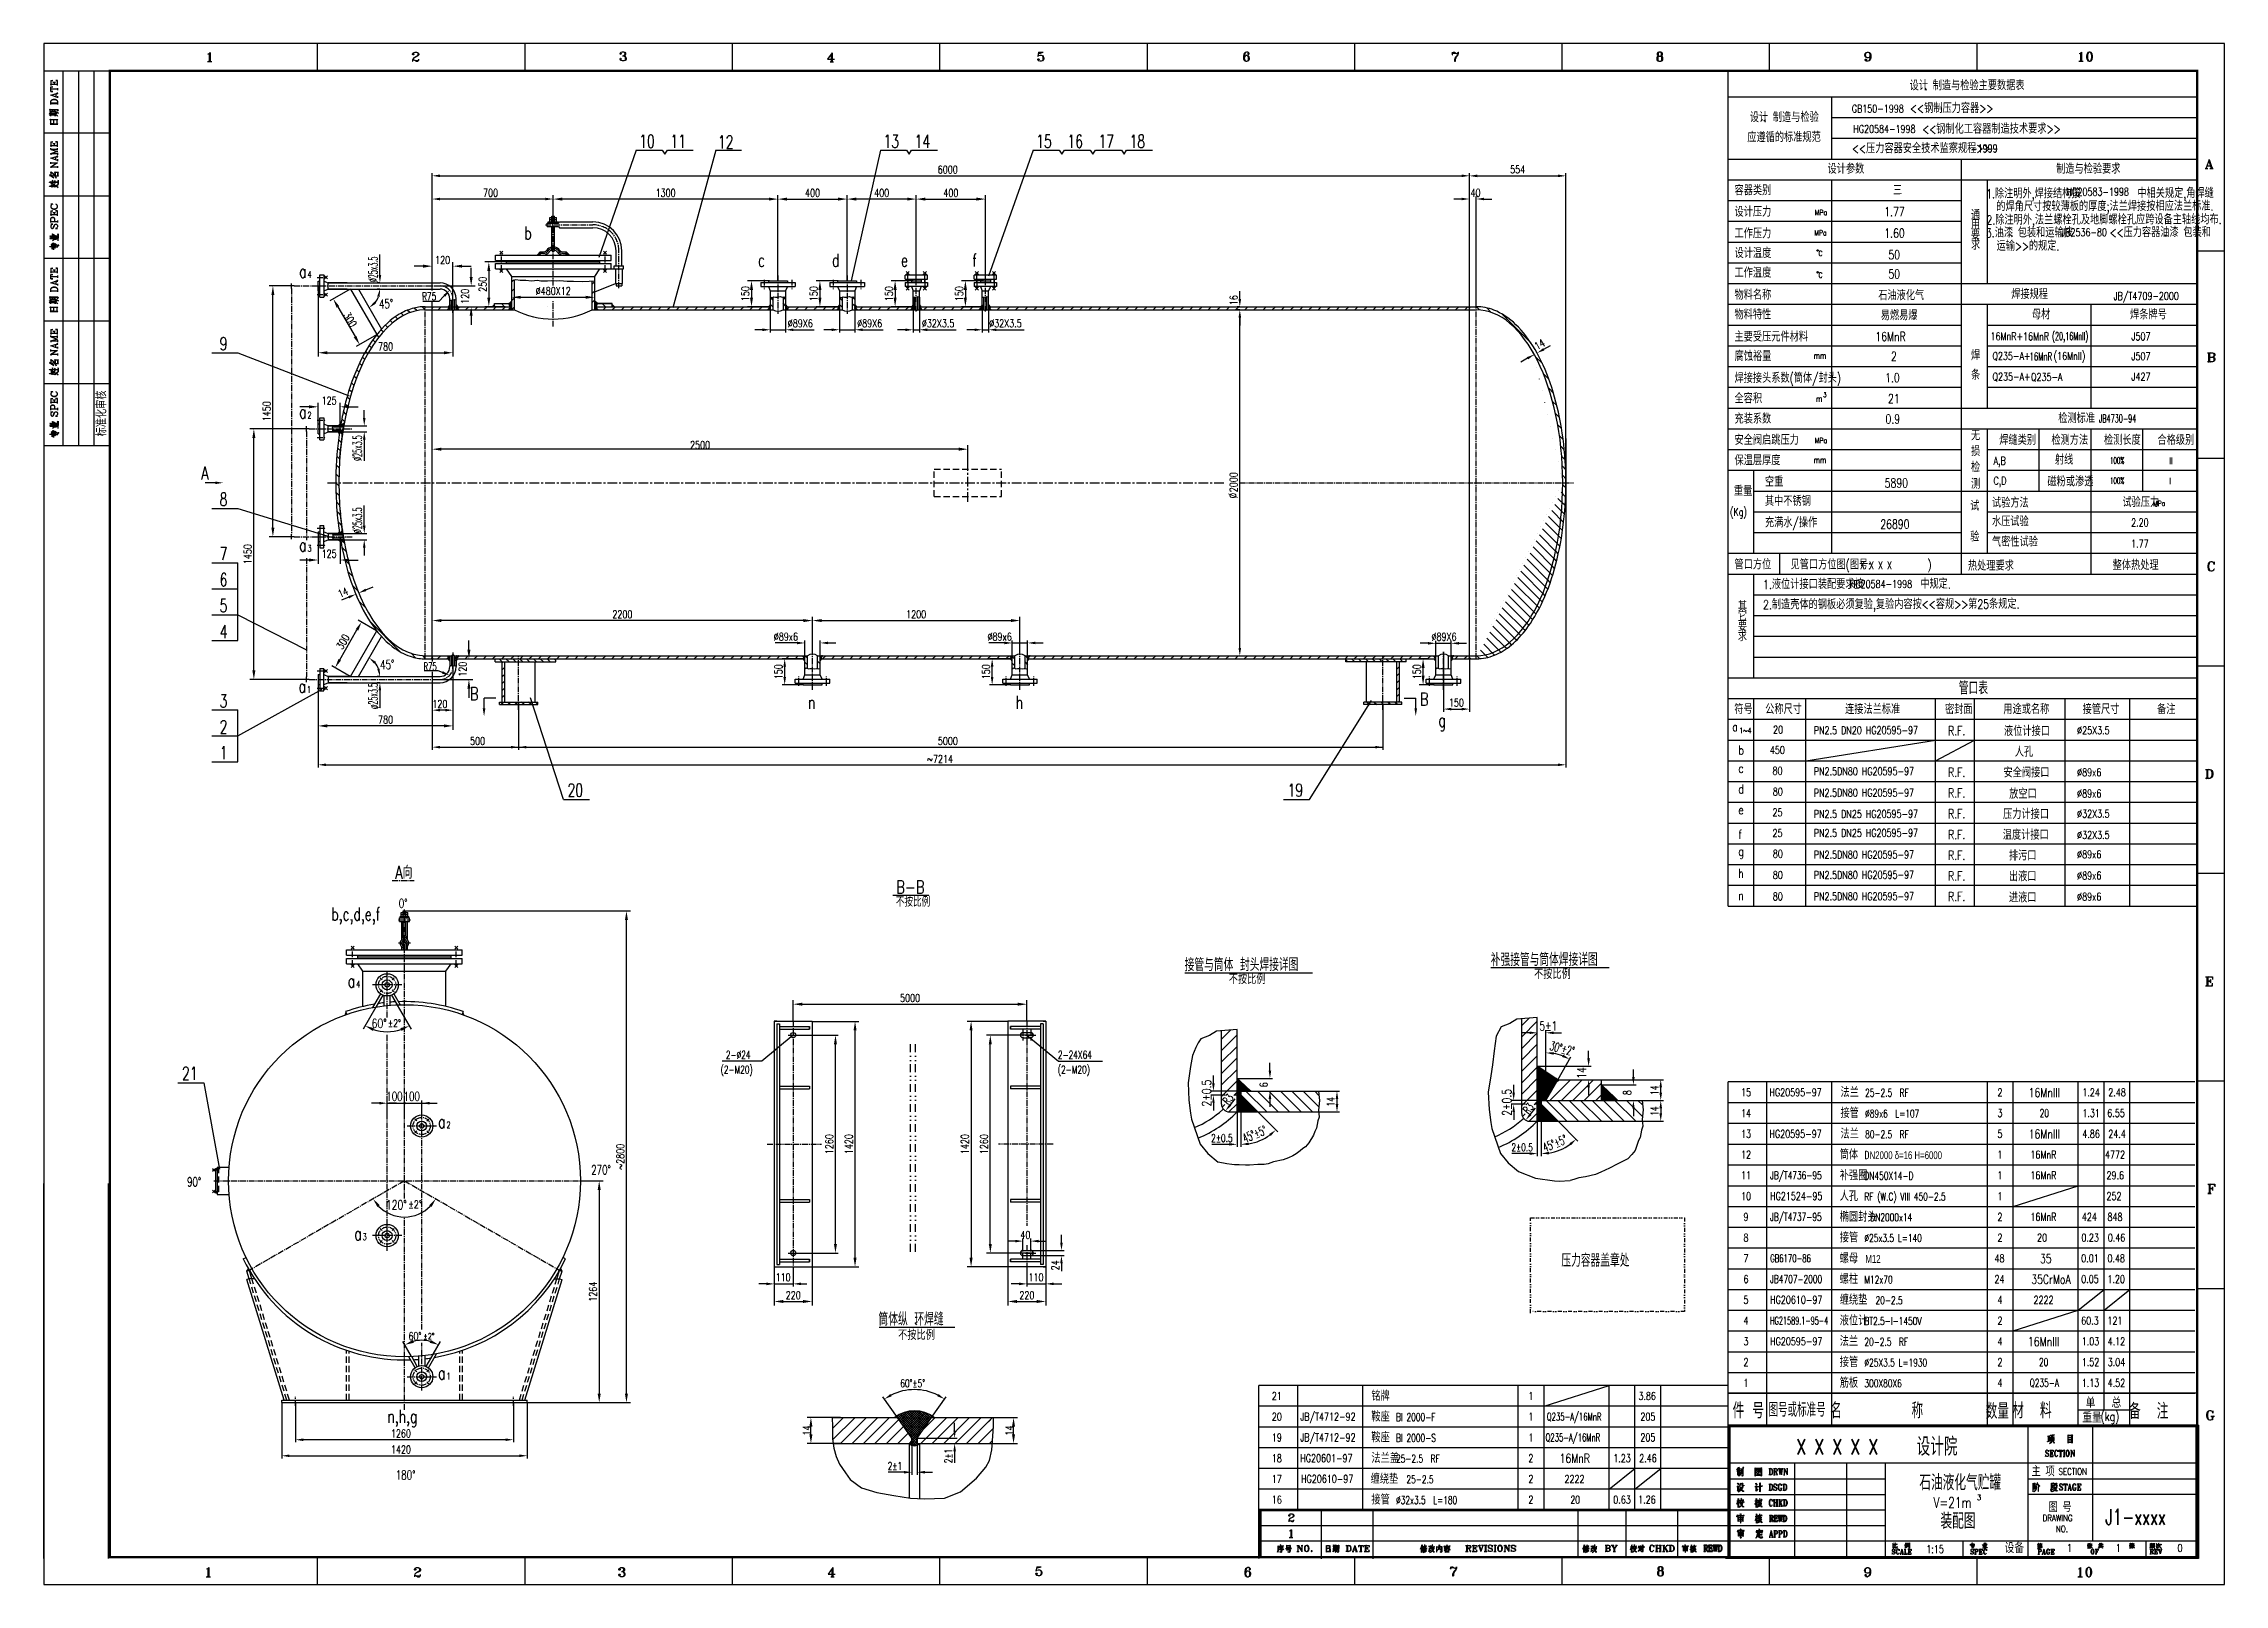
# Model space of a CAD drawing. Extents: x 0 to 1476, y -3 to 841.
# Drawn here: x 635 to 1476, y -3 to 591 of the extents above; entities that cross this region are included whole.
import ezdxf

# ---------------------------------------------------------------- set-up
doc = ezdxf.new("R2010")
doc.units = 0
doc.header["$LTSCALE"] = 3
doc.header["$MEASUREMENT"] = 0
for name, pattern in [('CENTER', [2, 1.25, -0.25, 0.25, -0.25]), ('CENTER2', [1.125, 0.75, -0.125, 0.125, -0.125]), ('DASHED', [1.2, 0.8, -0.4]), ('DIVIDE', [1.25, 0.5, -0.25, 0, -0.25, 0, -0.25]), ('DIVIDEX2', [2.5, 1, -0.5, 0, -0.5, 0, -0.5])]:
    doc.linetypes.add(name, pattern=pattern)
doc.layers.get('0').update_dxf_attribs({"linetype": 'CONTINUOUS'})
doc.layers.get('DEFPOINTS').update_dxf_attribs({"linetype": 'CONTINUOUS'})
for name, color, linetype in [('1', 2, 'CONTINUOUS'), ('2', 1, 'CONTINUOUS'), ('3', 2, 'CENTER'), ('5', 4, 'DASHED'), ('6', 6, 'DIVIDE'), ('BORDER', 7, 'CONTINUOUS'), ('LAYER1', 2, 'CONTINUOUS')]:
    doc.layers.add(name, color=color, linetype=linetype)
doc.styles.add('GREEKS', font='greeks')
doc.styles.add('HEAD', font='ROMANT.SHX', dxfattribs={"width": 0.8, "height": 3.5, "bigfont": 'hztxt.shx'})
doc.styles.add('HZTXT', font='romans', dxfattribs={"width": 0.75, "bigfont": 'HZTXT'})
doc.styles.add('ROMANS', font='romans')
doc.styles.get("Standard").update_dxf_attribs({"font": 'simplex', "width": 0.75, "bigfont": 'hztxt'})
doc.dimstyles.new('A', dxfattribs={"dimtxt": 3.5, "dimasz": 3.5, "dimexe": 1.5, "dimexo": 0.0625, "dimgap": 0.09, "dimtad": 1, "dimdec": 4, "dimzin": 0, "dimtxsty": 'HZTXT', "dimcen": 0.09, "dimclrd": 3, "dimclre": 3, "dimclrt": 3, "dimazin": 3, "dimtol": 1, "dimtp": 2, "dimtm": 2, "dimtfac": 0.571429, "dimtdec": 4, "dimtix": 1, "dimtofl": 0, "dimtmove": 0, "dimatfit": 3, "dimtolj": 1, "dimtzin": 0})
doc.dimstyles.get("Standard").update_dxf_attribs({"dimtxt": 3, "dimasz": 3, "dimexe": 1, "dimexo": 0.06, "dimgap": 1, "dimtad": 1, "dimzin": 0, "dimtxsty": 'STANDARD', "dimcen": 0.09, "dimclrd": 3, "dimclre": 3, "dimclrt": 3, "dimazin": 3, "dimtfac": 0.051429, "dimtofl": 0, "dimtmove": 0, "dimatfit": 3, "dimtolj": 1, "dimtzin": 0})
pattern_1 = [(135, (-3348.6497, 747.9967), (-1.767767, -1.767767), [])]
pattern_2 = [(45, (-3348.6497, 747.9967), (-1.767767, 1.767767), [])]
pattern_3 = [(45, (-3565.553011, 742.281037), (-0.008838834765, 0.008838834765), [])]
pattern_4 = [(45, (-3348.649677, 742.281037), (-0.008838834765, 0.008838834765), [])]
pattern_5 = [(45, (-3348.6497, 747.9967), (-1.3258252, 1.3258252), [])]
pattern_6 = [(135, (-3348.6497, 747.9967), (-1.3258252, -1.3258252), [])]
pattern_7 = [(135, (5011.235098, 742.281037), (0.008838834765, 0.008838834765), [])]

msp = doc.modelspace()

# ---------------------------------------------------------------- texts
for s, height, style, width, p in [('16MnR+', 3, 'ROMANS', 0.75, (1385.60571, 477.1703)), ('16MnR', 3, 'ROMANS', 0.75, (1398.1328, 477.08898)), ('J507', 3, 'ROMANS', 0.75, (1439.95639, 477.08898)), ('Q235-A+', 3, 'ROMANS', 0.75, (1386.3405, 469.52594)), ('16MnR', 3, 'ROMANS', 0.65, (1400.6558, 469.36331)), ('J507', 3, 'ROMANS', 0.75, (1439.95639, 469.45194)), ('Q235-A+', 3, 'ROMANS', 0.75, (1386.37631, 461.55242)), ('Q235-A', 3, 'ROMANS', 0.75, (1401.23224, 461.4711)), ('J427', 3, 'ROMANS', 0.75, (1439.95639, 461.59029)), ('压力容器盖章处', 5, 'HZTXT', 0.75, (1220.09213, 119.89413)), ('主 项', 3.5, 'HZTXT', 0.75, (1401.43453, 39.19918)), ('SECTION', 2.5, 'HEAD', 0.8, (1411.80721, 39.73434)), ('图 号', 3.5, 'HZTXT', 0.75, (1407.97096, 25.37127)), ('DRAWING', 2.5, 'HEAD', 0.8, (1405.70636, 21.80042)), ('NO.', 2.5, 'HEAD', 0.8, (1410.82988, 17.60835))]:
    msp.add_text(s, height=height, dxfattribs=dict(style=style, width=width)).set_placement(p)
at = {"linetype": 'CONTINUOUS', "style": 'HZTXT'}
for s, width, p in [('(20,16MnII)', 0.55, (1409.35919, 477.20941)), ('(16MnII)', 0.75, (1409.92885, 469.56506))]:
    msp.add_text(s, height=3, dxfattribs=dict(at, width=width)).set_placement(p)
at = {"style": 'HZTXT', "width": 0.75}
msp.add_text('标准化审核', height=3.5, rotation=90, dxfattribs=at).set_placement((658.91672, 440.04783))
at = {"linetype": 'BYBLOCK', "char_height": 3, "attachment_point": 5, "style": 'HZTXT'}
for s, insert in [('554', (1203.22255, 542.99215)), ('\\A1;∅89X6', (926.55609, 483.65688)), ('\\A1;∅89X6', (953.3123, 483.67353)), ('\\A1;∅32X3.5', (979.73109, 483.6518)), ('\\A1;∅89X6', (1174.83669, 362.79183)), ('\\A1;150', (1179.62271, 337.42549)), ('\\A1;110', (919.93654, 115.82359)), ('\\A1;110', (1017.48571, 115.82359))]:
    msp.add_mtext(s, dxfattribs=dict(at, insert=insert))
at = {"linetype": 'BYBLOCK', "insert": (796.3754, 350.30861), "char_height": 3, "attachment_point": 5, "rotation": 90, "style": 'HZTXT'}
msp.add_mtext('\\A1;120', dxfattribs=at)
at = {"color": 3, "linetype": 'BYBLOCK', "insert": (1215.05881, 212.78006), "char_height": 3.5, "attachment_point": 5, "style": 'HZTXT'}
msp.add_mtext('\\A1;5±1', dxfattribs=at)
at = {"color": 3, "linetype": 'BYBLOCK', "char_height": 3.5, "attachment_point": 5, "rotation": 90, "style": 'HZTXT'}
for s, insert in [('\\A1;14', (1227.95058, 194.63795)), ('\\A1;2±0.5', (1083.24865, 186.87543)), ('\\A1;2±0.5', (1199.04435, 183.30054))]:
    msp.add_mtext(s, dxfattribs=dict(at, insert=insert))
at = {"layer": '1', "color": 3, "linetype": 'BYBLOCK', "style": 'HZTXT'}
for s, height, rotation, width, p in [('设计 制造与检验主要数据表', 3.5, 0.14625097, 0.75, (1354.41063, 573.47395)), ('设计 制造与检验', 3.5, 0.14625097, 0.75, (1292.77707, 561.22009)), ('GB150-1998', 3, 0.14625097, 0.75, (1332.09563, 564.86005)), ('<<钢制压力容器>>  ', 3.5, 0.14625097, 0.75, (1354.59485, 564.73313)), ('应遵循的标准规范', 3.5, 0.14625097, 0.75, (1291.79868, 553.5273)), ('HG20584-1998', 3, 0.14625097, 0.75, (1332.68823, 557.0509)), ('<<钢制化工容器制造技术要求>> ', 3.5, 0.14625097, 0.75, (1359.26743, 556.73629)), ('<<压力容器安全技术监察规程>> ', 3.5, 0.14625097, 0.75, (1332.20375, 549.2264)), ('-1999', 3, 0.14625097, 0.75, (1378.13732, 549.54102)), ('设计参数', 3.5, 0.14625097, 0.75, (1322.74862, 541.34167)), ('制造与检验要求', 3.5, 0.14625097, 0.75, (1410.91226, 541.34167)), ('容器类别', 3.5, 0.14625097, 0.75, (1286.87322, 533.07403)), ('三', 3.5, 0.14625097, 0.75, (1347.99294, 533.13105)), ('1.除注明外,焊接结构按           中相关规定,角焊缝', 3.5, 0.14625097, 0.75, (1383.92187, 531.82211)), ('的焊角尺寸按较薄板的厚度;法兰焊接按相应法兰标准.', 3.5, 0.14625097, 0.75, (1387.83663, 526.87603)), ('HG20583-1998', 3, 0.14625097, 0.75, (1414.98636, 532.81693)), ('设计压力', 3.5, 0.14625097, 0.75, (1286.87322, 524.78079)), ('MPa', 2, 0.14625097, 0.75, (1317.8217, 525.35933)), ('1.77', 3.5, 0.14625097, 0.75, (1344.64343, 524.9736)), ('用', 3.5, 0.14625097, 0.75, (1378.07439, 519.88812)), ('通', 3.5, 0.14625097, 0.75, (1378.07439, 523.64023)), ('2.除注明外,法兰螺栓孔及地脚螺栓孔应跨设备主轴线均布.', 3.5, 0.14625097, 0.75, (1384.05208, 521.68724)), ('工作压力', 3.5, 0.14625097, 0.75, (1286.87322, 516.44471)), ('MPa', 2, 0.14625097, 0.75, (1317.64355, 517.5259)), ('1.60', 3.5, 0.14625097, 0.75, (1344.64343, 516.65935)), ('求', 3.5, 0.14625097, 0.75, (1378.07439, 512.07014)), ('要', 3.5, 0.14625097, 0.75, (1378.07439, 516.04035)), ('3.油漆 包装和运输按       <<压力容器油漆 包装和', 3.5, 0.14625097, 0.75, (1383.8408, 516.75858)), ('运输>>的规定.', 3.5, 0.14625097, 0.75, (1387.91885, 511.64536)), ('JB2536-80', 3, 0.14625097, 0.75, (1412.87104, 517.21407)), ('∅25x3.5', 3.5, 90, 0.52, (763.54539, 499.45988)), ('设计温度', 3.5, 0.14625097, 0.75, (1286.87322, 508.86646)), ('工作温度', 3.5, 0.14625097, 0.75, (1286.87322, 501.2882)), ('C', 2, 0.14625097, 0.75, (1319.24709, 509.60496)), ('50', 3.5, 0.14625097, 0.75, (1346.21762, 508.31738)), ('物料名称', 3.5, 0.14625097, 0.75, (1286.87322, 492.76266)), ('C', 2, 0.14625097, 0.75, (1319.24709, 501.23741)), ('石油液化气', 3.5, 0.14625097, 0.75, (1342.31063, 492.57814)), ('50', 3.5, 0.14625097, 0.75, (1346.21762, 500.94434)), ('焊接规程', 3.5, 0.14625097, 0.75, (1393.58379, 493.03484)), ('45%%d', 3.5, 2.22254068, 0.7, (764.16928, 489.30254)), ('R75', 3, 0.11373395, 0.7, (780.70781, 492.56266)), ('物料特性', 3.5, 0.14625097, 0.75, (1286.87322, 485.1844)), ('易燃易爆', 3.5, 0.14625097, 0.75, (1343.27389, 484.87829)), ('母材', 3.5, 0.14625097, 0.75, (1401.56201, 485.18995)), ('JB/T4709-2000', 3, 0.14625097, 0.75, (1433.07812, 492.62608)), ('焊条牌号', 3.5, 0.14625097, 0.75, (1439.42634, 485.18995)), ('主要受压元件材料', 3.5, 0.14625097, 0.75, (1286.87322, 476.60968)), ('16MnR', 3.5, 0.14625097, 0.75, (1341.1974, 476.78874)), ('腐蚀裕量', 3.5, 0.14625097, 0.75, (1286.9216, 469.13544)), ('mm', 2.5, 0.14625097, 0.75, (1317.42753, 469.98565)), ('2', 3.5, 0.14625097, 0.75, (1347.21876, 469.16192)), ('焊', 3.5, 0.14625097, 0.75, (1378.07439, 469.48797)), ('焊接接头系数(筒体/封头)', 3.5, 0.14625097, 0.75, (1286.87322, 460.69369)), ('1.0', 3.5, 0.14625097, 0.75, (1344.95461, 460.93581)), ('条', 3.5, 0.14625097, 0.75, (1378.07439, 461.88809)), ('全容积', 3.5, 0.14625097, 0.75, (1286.87322, 452.84696)), ('m', 2.5, 0.14625097, 0.75, (1318.27277, 453.31472)), ('3', 1.8, 0.14625097, 0.75, (1321.04691, 455.17331)), ('21', 3.5, 0.14625097, 0.75, (1346.05354, 452.87538)), ('充装系数', 3.5, 0.14625097, 0.75, (1286.87322, 444.98672)), ('0.9', 3.5, 0.14625097, 0.75, (1345.09027, 445.01513)), ('检测标准', 3.5, 0.14625097, 0.75, (1411.7196, 445.2094)), ('JB4730-94', 3, 0.14625097, 0.55, (1427.44534, 445.4362)), ('∅25x3.5', 3.5, 90, 0.52, (757.50419, 430.56924)), ('安全阀启跳压力', 3.5, 0.14625097, 0.75, (1286.87322, 436.80561)), ('MPa', 2, 0.14625097, 0.75, (1317.8217, 437.45611)), ('无', 3.5, 0.14625097, 0.75, (1378.07439, 438.57264)), ('焊缝类别', 3.5, 0.14625097, 0.75, (1388.971, 436.81636)), ('检测方法', 3.5, 0.14625097, 0.75, (1409.07987, 436.81636)), ('检测长度', 3.5, 0.14625097, 0.75, (1429.35652, 436.81636)), ('合格级别', 3.5, 0.14625097, 0.75, (1449.99532, 436.81636)), ('保温层厚度', 3.5, 0.14625097, 0.75, (1286.87322, 428.97788)), ('mm', 2.5, 0.14625097, 0.75, (1317.42753, 429.73496)), ('损', 3.5, 0.14625097, 0.75, (1378.07439, 432.46172)), ('检', 3.5, 0.14625097, 0.75, (1378.07439, 426.32885)), ('A,B', 3, 0.14625097, 0.75, (1386.75795, 429.1371)), ('射线', 3.5, 0.14625097, 0.75, (1410.44037, 429.24476)), ('100% ', 2.5, 0.14625097, 0.5, (1431.70115, 429.50437)), ('II', 2.5, 0.14625097, 0.75, (1454.62088, 429.36932)), ('A', 5, 0.14625097, 0.75, (695.44452, 423.44968)), ('重量', 3.5, 0.14625097, 0.75, (1286.65983, 417.16048)), ('空重', 3.5, 0.14625097, 0.75, (1298.59835, 420.73349)), ('5890', 3.5, 0.14625097, 0.75, (1344.77846, 420.32325)), ('测', 3.5, 0.14625097, 0.75, (1378.07439, 419.92609)), ('C,D', 3, 0.14625097, 0.75, (1386.75795, 421.45186)), ('磁粉或渗透', 3.5, 0.14625097, 0.75, (1407.56678, 420.79503)), ('100% ', 2.5, 0.14625097, 0.5, (1431.70115, 421.72197)), ('I', 2.5, 0.14625097, 0.5, (1454.62088, 421.58693)), ('∅25x3.5', 3.5, 90, 0.52, (757.50419, 402.72738)), ('(Kg)', 3, 0.14625097, 0.75, (1285.12196, 409.43078)), ('其中不锈钢', 3.5, 0.14625097, 0.75, (1298.59835, 413.24843)), ('试', 3.5, 0.14625097, 0.75, (1377.73772, 411.428)), ('试验方法', 3.5, 0.14625097, 0.75, (1386.16601, 412.61196)), ('试验压力 ', 3.5, 0.14625097, 0.75, (1436.47602, 412.84767)), ('MPa', 2, 0.14625097, 0.75, (1448.24823, 413.21003)), ('充满水/操作', 3.5, 0.14625097, 0.75, (1298.59835, 405.00405)), ('26890', 3.5, 0.14625097, 0.75, (1343.10531, 404.45949)), ('水压试验', 3.5, 0.14625097, 0.75, (1386.16601, 405.43403)), ('2.20', 3, 0.14625097, 0.75, (1439.81923, 405.35055)), ('验', 3.5, 0.14625097, 0.75, (1377.73772, 399.55148)), ('气密性试验', 3.5, 0.14625097, 0.75, (1386.16601, 397.57412)), ('1.77', 3, 0.14625097, 0.75, (1439.81923, 397.16842)), ('管口方位', 3.5, 0.14625097, 0.75, (1286.87322, 388.81254)), ('热处理要求', 3.5, 0.14625097, 0.75, (1376.88864, 388.33249)), ('整体热处理', 3.5, 0.14625097, 0.75, (1432.71633, 388.56512)), ('1.液位计接口装配要求按           中规定.', 3.5, 0.14625097, 0.75, (1297.89783, 381.21248)), ('HG20584-1998', 3, 0.14625097, 0.75, (1331.35153, 381.58337)), ('其', 3.5, 0.14625097, 0.75, (1288.14703, 372.71881)), ('它', 3.5, 0.14625097, 0.75, (1288.14703, 368.9667)), ('2.制造壳体的钢板必须复验,复验内容按<<容规>>第25条规定.', 3.5, 0.14625097, 0.75, (1297.89783, 373.40378)), ('求', 3.5, 0.14625097, 0.75, (1288.14703, 361.14872)), ('要', 3.5, 0.14625097, 0.75, (1288.14703, 365.11893)), ('45%%d', 3.5, 2.22254068, 0.7, (764.59591, 350.21687)), ('R75', 3, 0.11373395, 0.65, (781.25742, 349.83674)), ('管口表', 5, 0.14625097, 0.75, (1373.37795, 340.5364)), ('φ25x3.5', 3.5, 90, 0.52, (763.54539, 334.91705)), ('B', 5, 0.14625097, 0.75, (799.10117, 338.31809)), ('B', 5, 0.14625097, 0.75, (1165.47289, 336.24118)), ('符号', 3.5, 0.14625097, 0.75, (1286.79589, 333.018)), ('公称尺寸', 3.5, 0.14625097, 0.75, (1298.70315, 333.018)), ('连接法兰标准', 3.5, 0.14625097, 0.75, (1329.5216, 333.018)), ('密封面', 3.5, 0.14625097, 0.75, (1368.07388, 333.018)), ('用途或名称', 3.5, 0.14625097, 0.75, (1390.54117, 333.018)), ('接管尺寸', 3.5, 0.14625097, 0.75, (1421.12245, 333.018)), ('备注', 3.5, 0.14625097, 0.75, (1449.82591, 333.018)), ('a', 3.5, 0.14625097, 0.75, (1285.99876, 326.35179)), ('20', 3, 0.14625097, 0.75, (1301.7297, 325.46144)), (' PN2.5 DN20 HG20595-97', 3, 0.14625097, 0.75, (1315.90922, 325.21547)), ('R.F.', 3.5, 0.14625097, 0.75, (1369.23304, 324.78984)), ('液位计接口', 3.5, 0.14625097, 0.75, (1390.80253, 324.57703)), ('%%C25X3.5', 3, 0.14625097, 0.75, (1418.99361, 325.21547)), ('b', 3.5, 0.14625097, 0.75, (1288.38017, 317.35586)), ('1~4', 2, 0.14625097, 0.7, (1288.70054, 325.66491)), ('450', 3, 0.14625097, 0.75, (1300.49442, 317.61683)), ('人孔', 3.5, 0.14625097, 0.75, (1394.96094, 316.57703)), ('c', 3.5, 0.14625097, 0.75, (1288.38017, 310.35179)), ('80', 3, 0.14625097, 0.75, (1301.53823, 309.61683)), (' PN2.5DN80 HG20595-97', 3, 0.14625097, 0.75, (1315.90922, 309.40702)), ('R.F.', 3.5, 0.14625097, 0.75, (1369.23304, 308.78984)), ('安全阀接口', 3.5, 0.14625097, 0.75, (1390.62165, 308.57703)), ('%%C89x6', 3, 0.14625097, 0.75, (1418.99361, 309.04167)), ('d', 3.5, 0.14625097, 0.75, (1288.38017, 302.35179)), ('80', 3, 0.14625097, 0.75, (1301.62976, 301.61683)), (' PN2.5DN80 HG20595-97', 3, 0.14625097, 0.75, (1315.90922, 301.13081)), ('R.F.', 3.5, 0.14625097, 0.75, (1369.23304, 300.78984)), ('放空口', 3.5, 0.14625097, 0.75, (1392.78746, 300.41847)), ('%%C89x6', 3, 0.14625097, 0.75, (1418.99361, 300.86279)), ('e', 3.5, 0.14625097, 0.75, (1288.38017, 294.35179)), ('25', 3, 0.14625097, 0.75, (1301.53823, 293.61683)), (' PN2.5 DN25 HG20595-97', 3, 0.14625097, 0.75, (1315.90922, 292.95343)), ('R.F.', 3.5, 0.14625097, 0.75, (1369.23304, 292.78984)), ('压力计接口', 3.5, 0.14625097, 0.75, (1390.44091, 292.57703)), ('%%C32X3.5', 3, 0.14625097, 0.75, (1418.99361, 293.04522)), ('f', 3.5, 0.14625097, 0.75, (1288.38017, 284.92902)), ('25', 3, 0.14625097, 0.75, (1301.52295, 285.61683)), (' PN2.5 DN25 HG20595-97', 3, 0.14625097, 0.75, (1315.90922, 285.63218)), ('R.F.', 3.5, 0.14625097, 0.75, (1369.23304, 284.78984)), ('温度计接口', 3.5, 0.14625097, 0.75, (1390.33489, 284.57703)), ('%%C32X3.5', 3, 0.14625097, 0.75, (1418.99361, 284.86631)), ('g', 3.5, 0.14625097, 0.75, (1288.38017, 278.35179)), ('80', 3, 0.14625097, 0.75, (1301.64895, 277.61683)), (' PN2.5DN80 HG20595-97', 3, 0.14625097, 0.75, (1315.90922, 277.25713)), ('R.F.', 3.5, 0.14625097, 0.75, (1369.23304, 276.78984)), ('排污口', 3.5, 0.14625097, 0.75, (1392.68537, 276.57703)), ('%%C89x6', 3, 0.14625097, 0.75, (1418.99361, 277.41669)), ('A向', 5, 0.14625097, 0.75, (770.34487, 269.47908)), ('h', 3.5, 0.14625097, 0.75, (1288.30302, 269.81193)), ('80', 3, 0.14625097, 0.75, (1301.64413, 269.46144)), (' PN2.5DN80 HG20595-97', 3, 0.14625097, 0.75, (1315.90922, 269.45838)), ('R.F.', 3.5, 0.14625097, 0.75, (1369.23304, 268.78984)), ('出液口', 3.5, 0.14625097, 0.75, (1392.68537, 268.57703)), ('%%C89x6', 3, 0.14625097, 0.75, (1418.99361, 269.23779)), ('B-B', 5, 0.14625097, 0.75, (963.53165, 263.81495)), ('n', 3.5, 0.14625097, 0.75, (1288.30302, 261.27451)), ('80', 3, 0.14625097, 0.75, (1301.64413, 261.18274)), (' PN2.5DN80 HG20595-97', 3, 0.14625097, 0.75, (1315.90922, 261.18218)), ('R.F.', 3.5, 0.14625097, 0.75, (1369.23304, 260.8956)), ('进液口', 3.5, 0.14625097, 0.75, (1392.68537, 260.39815)), ('%%C89x6', 3, 0.14625097, 0.75, (1418.99361, 261.05891)), ('接管与筒体 封头焊接详图', 5, 0.14625097, 0.75, (1074.83413, 233.83891)), ('补强接管与筒体焊接详图', 5, 0.14625097, 0.75, (1192.85273, 235.79179)), ('不按比例', 3.5, 0.14625097, 0.75, (1091.81968, 228.92082)), ('不按比例', 3.5, 0.14625097, 0.75, (1209.54355, 230.8737)), ('30%%d±2°', 3.5, 345, 0.6, (1215.32479, 203.56846)), ('R3', 3, 49.72479057, 0.7, (1091.51306, 182.16633)), ('14', 3, 90, 0.7, (1132.65562, 181.7052)), ('14', 3, 90, 0.7, (1257.51632, 186.1355)), ('R3', 3, 49.72479057, 0.7, (1207.30875, 178.59145)), ('14', 3, 90, 0.7, (1257.51632, 178.13032)), ('45°±5°', 3.5, 22.5, 0.6, (1098.04252, 167.59153)), ('45°±5°', 3.5, 22.5, 0.6, (1213.83822, 164.01665)), ('筒体纵 环焊缝', 5, 0.14625097, 0.75, (956.76326, 97.21751)), ('不按比例', 3.5, 0.14625097, 0.75, (964.31019, 91.73978)), ('2%%p1', 3, 90, 0.7, (985.19791, 44.16855))]:
    msp.add_text(s, height=height, rotation=rotation, dxfattribs=dict(at, width=width)).set_placement(p)
for s, height, width, p in [('10', 5, 0.7, (864.45092, 551.33658)), ('11', 5, 0.7, (876.45092, 551.33658)), ('12', 5, 0.7, (894.81738, 551.07153)), ('13', 5, 0.7, (958.65865, 551.33658)), ('14', 5, 0.7, (970.65865, 551.33658)), ('15', 5, 0.7, (1017.55962, 551.33658)), ('16', 5, 0.7, (1029.55962, 551.33658)), ('17', 5, 0.7, (1041.55962, 551.33658)), ('18', 5, 0.7, (1053.55962, 551.33658)), ('b', 5, 0.7, (820.10615, 515.97807)), ('c', 5, 0.7, (910.2466, 505.49395)), ('d', 5, 0.7, (938.78667, 505.49395)), ('e', 5, 0.7, (965.37529, 505.49395)), ('f', 5, 0.7, (992.93964, 505.49395)), ('a', 5, 0.7, (733.30424, 501.20499)), ('4', 2.5, 0.7, (736.52182, 501.20097)), ('9', 5, 0.7, (702.65768, 473.30799)), ('a', 5, 0.7, (733.30424, 447.00962)), ('2', 2.5, 0.7, (736.52182, 447.00559)), ('8', 5, 0.7, (702.65768, 413.30156)), ('7', 5, 0.7, (702.65768, 392.30406)), ('a', 5, 0.7, (733.30424, 395.64659)), ('3', 2.5, 0.7, (736.52182, 395.64256)), ('6', 5, 0.7, (702.65768, 382.30406)), ('见管口方位图(图号:           )', 3.5, 0.75, (1308.47931, 388.81996)), ('X X X X', 3, 0.75, (1335.24265, 388.81996)), ('5', 5, 0.7, (702.65768, 372.30406)), ('4', 5, 0.7, (702.65768, 362.30406)), ('3', 5, 0.7, (702.65768, 335.56768)), ('a', 5, 0.7, (733.06003, 341.25496)), ('1', 2.5, 0.7, (736.27761, 341.25093)), ('n', 5, 0.7, (929.51426, 334.97448)), ('h', 5, 0.7, (1009.62881, 334.97448)), ('2', 5, 0.7, (702.65768, 325.56768)), ('g', 5, 0.7, (1172.676, 328.13602)), ('1', 5, 0.7, (702.65768, 315.56768)), ('20', 5, 0.7, (836.81094, 301.1648)), ('19', 5, 0.7, (1114.49853, 301.1648)), ('0%%d', 3.5, 0.7, (771.70169, 258.25552)), ('不按比例', 3.5, 0.7, (963.42371, 258.75914)), ('b,c,d,e,f', 5, 0.7, (745.69812, 253.40373)), ('a', 5, 0.7, (752.03273, 227.6115)), ('4', 2.5, 0.7, (755.25031, 227.60747)), ('2-%%C24', 3, 0.7, (897.86296, 200.12906)), ('2-24X64', 3, 0.7, (1025.91489, 200.12906)), ('21', 5, 0.7, (688.10127, 191.97343)), ('(2-M20)', 3, 0.7, (895.82816, 194.45019)), ('(2-M20)', 3, 0.7, (1025.87914, 194.45019)), ('100', 3.5, 0.7, (766.89741, 183.89021)), ('100', 3.5, 0.7, (773.56741, 183.89021)), ('15', 3, 0.75, (1289.36953, 185.65528)), ('HG20595-97', 3, 0.75, (1300.3296, 185.65528)), ('法兰', 3.5, 0.75, (1327.73839, 185.33581)), ('25-2.5  RF', 3, 0.7, (1337.24124, 185.4888)), ('2', 3, 0.75, (1388.27323, 185.65528)), ('16MnIII', 3.5, 0.75, (1400.31419, 185.33581)), ('1.24', 3, 0.75, (1421.01742, 185.65528)), ('2.48', 3, 0.75, (1431.01742, 185.65528)), ('a', 5, 0.7, (786.87599, 173.35841)), ('14', 3, 0.75, (1289.36953, 177.65528)), ('接管', 3.5, 0.75, (1327.73839, 177.33581)), ('%%c89x6  L=107', 3, 0.7, (1337.24124, 177.4888)), ('3', 3, 0.75, (1388.27323, 177.65528)), ('20', 3, 0.7, (1404.56371, 177.65528)), ('1.31', 3, 0.75, (1421.01742, 177.65528)), ('6.55', 3, 0.75, (1430.6381, 177.65528)), ('2', 2.5, 0.7, (790.09357, 173.35439)), ('2%%p0.5', 3, 0.7, (1085.02487, 168.01971)), ('13', 3, 0.75, (1289.36953, 169.65528)), ('HG20595-97', 3, 0.75, (1300.3296, 169.65528)), ('法兰', 3.5, 0.75, (1327.73839, 169.33581)), ('80-2.5  RF', 3, 0.7, (1337.24124, 169.4888)), ('5', 3, 0.75, (1388.27323, 169.65528)), ('16MnIII', 3.5, 0.75, (1400.31419, 169.33581)), ('4.86', 3, 0.75, (1421.01742, 169.65528)), ('24.4', 3, 0.75, (1431.01742, 169.65528)), ('2%%p0.5', 3, 0.7, (1200.82057, 164.44482)), ('12', 3, 0.75, (1289.36953, 161.65528)), ('筒体', 3.5, 0.75, (1327.45521, 161.33581)), ('D', 3, 0.7, (1336.96397, 161.4888)), ('1', 3, 0.75, (1388.27323, 161.65528)), ('16MnR', 3, 0.75, (1400.96799, 161.65528)), ('4772', 3, 0.75, (1429.76843, 161.65528)), ('90%%d', 3.5, 0.7, (690.07137, 150.90471)), ('270%%d', 3.5, 0.7, (845.93461, 155.53968)), ('11', 3, 0.75, (1289.36953, 153.65528)), ('JB/T4736-95', 3, 0.7, (1300.60848, 153.65528)), ('补强圈', 3.5, 0.75, (1327.45521, 153.33581)), ('DN450X14-D', 3, 0.7, (1336.95806, 153.4888)), ('1', 3, 0.75, (1388.27323, 153.65528)), ('16MnR', 3, 0.75, (1400.96799, 153.65528)), ('29.6', 3, 0.75, (1430.35554, 153.65528)), ('10', 3, 0.75, (1289.36953, 145.65528)), ('HG21524-95', 3, 0.75, (1300.60848, 145.65528)), ('人孔', 3.5, 0.75, (1327.45521, 145.33581)), ('RF (W.C) VIII 450-2.5', 3, 0.7, (1336.95806, 145.4888)), ('1', 3, 0.75, (1388.27323, 145.65528)), ('252', 3, 0.75, (1430.35554, 145.65528)), ('9', 3, 0.75, (1290.31951, 137.65528)), ('JB/T4737-95', 3, 0.7, (1300.60848, 137.65528)), ('椭圆封头', 3.5, 0.75, (1327.45521, 137.33581)), ('DN2000x14', 3, 0.7, (1339.22582, 137.4888)), ('2', 3, 0.75, (1388.27323, 137.65528)), ('16MnR', 3, 0.75, (1400.96799, 137.65528)), ('424', 3, 0.75, (1420.83612, 137.65528)), ('848', 3, 0.75, (1430.68233, 137.65528)), ('a', 5, 0.7, (754.56481, 130.20486)), ('3', 2.5, 0.7, (757.78239, 130.20084)), ('8', 3, 0.75, (1290.31951, 129.65528)), ('接管', 3.5, 0.75, (1327.45521, 129.33581)), ('%%C25x3.5 L=140', 3, 0.7, (1336.95806, 129.4888)), ('2', 3, 0.75, (1388.27323, 129.65528)), ('20', 3, 0.75, (1403.53413, 129.65528)), ('0.23', 3, 0.75, (1420.65336, 129.65528)), ('0.46', 3, 0.75, (1430.82419, 129.65528)), ('7', 3, 0.75, (1290.31951, 121.65528)), ('GB6170-86', 3, 0.65, (1300.60848, 121.65528)), ('螺母', 3.5, 0.75, (1327.45521, 121.33581)), ('48', 3, 0.75, (1387.11917, 121.65528)), ('35', 3.5, 0.75, (1404.66129, 121.33581)), ('0.01', 3, 0.75, (1420.58387, 121.65528)), ('0.48', 3, 0.75, (1430.68233, 121.65528)), ('6', 3, 0.75, (1290.31951, 113.65528)), ('JB4707-2000', 3, 0.7, (1300.60848, 113.65528)), ('螺柱', 3.5, 0.75, (1327.45521, 113.33581)), ('M12x70', 3, 0.7, (1336.95806, 113.4888)), ('24', 3, 0.75, (1387.11917, 113.65528)), ('35CrMoA', 3.5, 0.75, (1401.31056, 113.33581)), ('0.05', 3, 0.75, (1420.58387, 113.65528)), ('1.20', 3, 0.75, (1430.68233, 113.65528)), ('5', 3, 0.75, (1290.31951, 105.65528)), ('HG20610-97', 3, 0.75, (1300.60848, 105.68682)), ('缠绕垫', 3.5, 0.75, (1327.45521, 105.33581)), ('液位计', 3.5, 0.75, (1327.45521, 97.33581)), ('20-2.5', 3, 0.7, (1341.2551, 105.4888)), ('4', 3, 0.75, (1388.27323, 105.65528)), ('2222', 3, 0.75, (1402.19507, 105.65528)), ('4', 3, 0.75, (1290.31951, 97.65528)), ('3', 3, 0.75, (1290.31951, 89.65528)), ('HG21589.1-95-4', 3, 0.55, (1300.60848, 97.65528)), ('HG20595-97', 3, 0.75, (1300.60848, 89.65528)), ('法兰', 3.5, 0.75, (1327.45521, 89.33581)), ('BT2.5-I-1450V', 3, 0.7, (1336.95806, 97.4888)), ('2', 3, 0.75, (1388.27323, 97.65528)), ('4', 3, 0.75, (1388.27323, 89.65528)), ('16MnIII', 3.5, 0.75, (1400.04386, 89.33581)), ('60.3', 3, 0.75, (1420.58387, 97.65528)), ('1.03', 3, 0.75, (1420.79136, 89.65528)), ('4.12', 3, 0.75, (1430.79136, 89.65528)), ('121', 3, 0.75, (1430.68233, 97.65528)), ('2', 3, 0.75, (1290.31951, 81.65528)), ('接管', 3.5, 0.75, (1327.45521, 81.33581)), ('20-2.5  RF', 3, 0.7, (1336.95806, 89.4888)), ('%%c25X3.5 L=1930', 3, 0.7, (1336.95806, 81.4888)), ('2', 3, 0.75, (1388.27323, 81.65528)), ('20', 3, 0.7, (1404.29339, 81.65528)), ('1.52', 3, 0.75, (1420.79136, 81.65528)), ('3.04', 3, 0.75, (1430.79136, 81.65528)), ('a', 5, 0.7, (786.87599, 76.50266)), ('1', 2.5, 0.7, (790.09357, 76.49864)), ('60%%d%%p5%%d', 3, 0.7, (965.12956, 73.46748)), ('1', 3, 0.75, (1290.31951, 73.65528)), ('筋板', 3.5, 0.75, (1327.45521, 73.33581)), ('300X80X6', 3, 0.7, (1336.95806, 73.4888)), ('4', 3, 0.75, (1388.27323, 73.65528)), ('Q235-A', 3, 0.7, (1400.683, 73.65528)), ('1.13', 3, 0.75, (1420.79136, 73.65528)), ('4.52', 3, 0.75, (1430.79136, 73.65528)), ('21', 3, 0.75, (1108.4561, 68.6171)), ('铭牌', 3.5, 0.75, (1146.82496, 68.29763)), ('1', 3, 0.75, (1207.3598, 68.6171)), ('3.86', 3, 0.75, (1249.82362, 68.6171)), ('n,h,g', 5, 0.7, (767.32435, 59.80528)), ('20', 3, 0.75, (1108.4561, 60.6171)), ('JB/T4712-92', 3, 0.75, (1119.41617, 60.6171)), ('鞍座', 3.5, 0.75, (1146.82496, 60.29763)), ('BI 2000-F', 3, 0.7, (1156.32781, 60.45061)), ('1', 3, 0.75, (1207.3598, 60.6171)), ('Q235-A/16MnR', 3, 0.65, (1214.48993, 60.6171)), ('205', 3, 0.75, (1250.55676, 60.6171)), ('19', 3, 0.75, (1108.4561, 52.6171)), ('JB/T4712-92', 3, 0.75, (1119.41617, 52.6171)), ('鞍座', 3.5, 0.75, (1146.82496, 52.29763)), ('BI 2000-S', 3, 0.7, (1156.32781, 52.45061)), ('1', 3, 0.75, (1207.3598, 52.6171)), ('Q235-A/16MnR', 3, 0.65, (1214.00086, 52.6171)), ('205', 3, 0.75, (1250.55676, 52.6171)), ('2%%p1', 3, 0.7, (960.25634, 41.60859)), ('18', 3, 0.75, (1108.4561, 44.6171)), ('HG20601-97', 3, 0.75, (1119.41617, 44.6171)), ('法兰盖', 3.5, 0.75, (1146.82496, 44.29763)), ('25-2.5  RF', 3, 0.7, (1156.32781, 44.45061)), ('2', 3, 0.75, (1207.3598, 44.6171)), ('16MnR', 3.5, 0.75, (1219.40075, 44.29763)), ('1.23', 3, 0.75, (1240.10398, 44.6171)), ('2.46', 3, 0.75, (1250.10398, 44.6171)), ('180%%d', 3.5, 0.7, (770.56345, 37.86955)), ('17', 3, 0.75, (1108.4561, 36.6171)), ('HG20610-97', 3, 0.75, (1119.69505, 36.64863)), ('缠绕垫', 3.5, 0.75, (1146.54178, 36.29763)), ('25-2.5', 3, 0.7, (1160.34167, 36.45061)), ('2', 3, 0.75, (1207.3598, 36.6171)), ('2222', 3, 0.75, (1221.28164, 36.6171)), ('16', 3, 0.75, (1108.4561, 28.6171)), ('接管', 3.5, 0.75, (1146.82496, 28.29763)), ('%%c32x3.5  L=180', 3, 0.7, (1156.32781, 28.45061)), ('2', 3, 0.75, (1207.3598, 28.6171)), ('20', 3, 0.7, (1223.65028, 28.6171)), ('0.63', 3, 0.75, (1240.10398, 28.6171)), ('1.26', 3, 0.75, (1249.72467, 28.6171)), ('J1-xxxx', 6, 0.7, (1429.89228, 20.47573))]:
    msp.add_text(s, height=height, dxfattribs=dict(at, width=width)).set_placement(p)
at = {"layer": '1', "color": 3, "width": 0.75}
for s, style, p in [('6000', 'HZTXT', (979.56021, 541.42215)), ('700', 'HZTXT', (804.20771, 532.47238)), ('40', 'HZTXT', (1185.07029, 532.47238)), ('∅89x6', 'HZTXT', (916.34666, 361.32104)), ('∅89x6', 'HZTXT', (998.7923, 361.32104)), ('120', 'HZTXT', (784.68521, 335.40449)), ('500', 'HZTXT', (799.19922, 321.14283)), ('5000', 'HZTXT', (979.62771, 321.14283)), ('N2000 d=16 H=6000', 'GREEKS', (1338.95599, 161.4313)), ('40', 'HZTXT', (1011.45812, 130.71027)), ('M12', 'GREEKS', (1337.34325, 121.4313)), ('1260', 'HZTXT', (768.71991, 54.13877)), ('1420', 'HZTXT', (768.71991, 47.9595))]:
    msp.add_text(s, height=3, dxfattribs=dict(at, style=style)).set_placement(p)
at = {"layer": '1', "color": 3, "style": 'HZTXT', "width": 0.75}
for s, height, rotation, p in [('16', 3, 90, (1095.17542, 490.61501)), ('14', 3, 28.91805753, (1210.7418, 473.25089)), ('2000', 3, 90, (1095.17542, 418.49111)), ('∅', 3.5, 90, (1095.17542, 416.11611)), ('14', 3, 23.18193731, (749.06044, 377.71954)), ('24', 3, 90, (1026.3957, 118.54366))]:
    msp.add_text(s, height=height, rotation=rotation, dxfattribs=at).set_placement(p)
at = {"layer": '1', "style": 'HZTXT', "width": 0.75}
for s, height, p in [('∅32X3.5', 3, (999.44016, 482.15669)), ('~7214', 3, (975.43684, 314.17848)), ('120°', 3.5, (766.7139, 142.05632)), ('±2°', 3.016968, (775.39545, 142.4553)), ('60°', 3, (775.4428, 91.65991)), ('±2°', 2.350883, (781.15705, 91.95428))]:
    msp.add_text(s, height=height, dxfattribs=at).set_placement(p)
for s, height, p in [('60°', 3.5, (761.24703, 211.98812)), ('±2°', 2.879832, (767.52386, 212.36202))]:
    msp.add_text(s, height=height, rotation=360, dxfattribs=at).set_placement(p)
at = {"layer": 'LAYER1', "style": 'HZTXT'}
for s, height, width, p in [('件 号', 6, 0.75, (1286.15383, 61.48404)), ('图号或标准号', 5.4, 0.68, (1299.97876, 62.12695)), ('     名        称', 6, 0.75, (1306.99599, 61.48404)), (' 数量', 6, 0.75, (1380.63552, 61.26037)), ('   材  料', 6, 0.75, (1383.92674, 61.48404)), ('单', 4, 0.75, (1422.29374, 65.54486)), ('总', 4, 0.75, (1432.26711, 65.54486)), ('   备  注', 6, 0.75, (1428.96681, 61.26037)), ('重量 ', 4, 0.75, (1420.99059, 59.8495)), ('(kg)', 3.5, 0.75, (1428.09215, 60.47128)), ('X X X X X', 6, 0.75, (1310.72741, 47.50894)), ('设计院', 7, 0.75, (1357.09432, 47.07758)), ('石油液化气贮罐', 6, 0.75, (1358.14964, 33.74258)), ('V=21m', 4, 0.75, (1363.65311, 27.04613)), ('装配图', 6, 0.75, (1366.31164, 18.91833)), ('1:15', 3, 0.75, (1360.83698, 9.55305)), ('设备', 4, 0.75, (1391.03112, 9.55305)), ('1', 3, 0.75, (1415.07457, 10.00129)), ('1', 3, 0.75, (1433.9193, 10.00129)), ('0', 3, 0.75, (1457.72786, 10.00128))]:
    msp.add_text(s, height=height, dxfattribs=dict(at, width=width)).set_placement(p)
at = {"layer": 'LAYER1'}
msp.add_text('3', height=2, dxfattribs=at).set_placement((1380.31503, 29.96717))

# ---------------------------------------------------------------- blocks, each defined once
blk = doc.blocks.new('*D81')
at = {"linetype": 'BYBLOCK'}
for p, q in [((1219.11, 463.33), (1219.11, 471.36)), ((1309.23, 463.33), (1309.23, 471.36)), ((1222.61, 469.86), (1305.73, 469.86))]:
    blk.add_line(p, q, dxfattribs=at)
for points in [[(1222.61, 470.45), (1222.61, 469.28), (1219.11, 469.86)], [(1305.73, 470.45), (1305.73, 469.28), (1309.23, 469.86)]]:
    blk.add_solid(points, dxfattribs=at)
at = {"layer": 'DEFPOINTS', "color": 0, "linetype": 'BYBLOCK'}
for p in [(1219.11, 463.26), (1309.23, 469.86), (1309.23, 463.26)]:
    blk.add_point(p, dxfattribs=at)
at = {"linetype": 'BYBLOCK', "insert": (1264.17, 472.26), "char_height": 3, "attachment_point": 5, "style": 'HZTXT'}
blk.add_mtext('\\A1;5000', dxfattribs=at)
blk = doc.blocks.new('*D47')
at = {"linetype": 'BYBLOCK'}
for p, q in [((3916, 1155.93), (3929.95, 1155.93)), ((3928.45, 1149.43), (3928.45, 1152.43)), ((3914.84, 1145.93), (3929.95, 1145.93))]:
    blk.add_line(p, q, dxfattribs=at)
for points in [[(3927.86, 1152.43), (3929.03, 1152.43), (3928.45, 1155.93)], [(3927.86, 1149.43), (3929.03, 1149.43), (3928.45, 1145.93)]]:
    blk.add_solid(points, dxfattribs=at)
at = {"layer": 'DEFPOINTS', "color": 0, "linetype": 'BYBLOCK'}
for p in [(3915.94, 1155.93), (3928.45, 1155.93), (3914.78, 1145.93)]:
    blk.add_point(p, dxfattribs=at)
at = {"linetype": 'BYBLOCK', "insert": (3926.86, 1150.93), "char_height": 3, "attachment_point": 5, "rotation": 90, "style": 'HZTXT'}
blk.add_mtext('\\A1;14', dxfattribs=at)
blk = doc.blocks.new('*D54')
at = {"linetype": 'BYBLOCK'}
for p, q in [((1306.67, 457.93), (1293.63, 457.93)), ((1295.13, 377.43), (1295.13, 454.43)), ((1306.67, 373.93), (1293.63, 373.93))]:
    blk.add_line(p, q, dxfattribs=at)
for points in [[(1294.54, 454.43), (1295.71, 454.43), (1295.13, 457.93)], [(1294.54, 377.43), (1295.71, 377.43), (1295.13, 373.93)]]:
    blk.add_solid(points, dxfattribs=at)
at = {"layer": 'DEFPOINTS', "color": 0, "linetype": 'BYBLOCK'}
for p in [(1295.13, 457.93), (1306.73, 457.93), (1306.73, 373.93)]:
    blk.add_point(p, dxfattribs=at)
at = {"linetype": 'BYBLOCK', "insert": (1292.73, 415.93), "char_height": 3, "attachment_point": 5, "rotation": 90, "style": 'HZTXT'}
blk.add_mtext('\\A1;1260', dxfattribs=at)
blk = doc.blocks.new('*D55')
at = {"linetype": 'BYBLOCK'}
for p, q in [((1301.8, 463.26), (1286.21, 463.26)), ((1287.71, 459.76), (1287.71, 372.1)), ((1301.8, 368.6), (1286.21, 368.6))]:
    blk.add_line(p, q, dxfattribs=at)
for points in [[(1287.12, 459.76), (1288.29, 459.76), (1287.71, 463.26)], [(1287.12, 372.1), (1288.29, 372.1), (1287.71, 368.6)]]:
    blk.add_solid(points, dxfattribs=at)
at = {"layer": 'DEFPOINTS', "color": 0, "linetype": 'BYBLOCK'}
for p in [(1301.87, 463.26), (1287.71, 368.6), (1301.87, 368.6)]:
    blk.add_point(p, dxfattribs=at)
at = {"linetype": 'BYBLOCK', "insert": (1285.31, 415.93), "char_height": 3, "attachment_point": 5, "rotation": 90, "style": 'HZTXT'}
blk.add_mtext('\\A1;1420', dxfattribs=at)
blk = doc.blocks.new('*D83')
at = {"linetype": 'BYBLOCK'}
for p, q in [((1211.81, 368.54), (1211.81, 353.76)), ((1226.41, 368.54), (1226.41, 353.76)), ((1215.31, 355.26), (1222.91, 355.26))]:
    blk.add_line(p, q, dxfattribs=at)
for points in [[(1215.31, 355.84), (1215.31, 354.67), (1211.81, 355.26)], [(1222.91, 355.84), (1222.91, 354.67), (1226.41, 355.26)]]:
    blk.add_solid(points, dxfattribs=at)
at = {"layer": 'DEFPOINTS', "color": 0, "linetype": 'BYBLOCK'}
for p in [(1211.81, 368.6), (1226.41, 368.6), (1226.41, 355.26)]:
    blk.add_point(p, dxfattribs=at)
at = {"linetype": 'BYBLOCK', "insert": (1219.11, 357.66), "char_height": 3, "attachment_point": 5, "style": 'HZTXT'}
blk.add_mtext('\\A1;220', dxfattribs=at)
blk = doc.blocks.new('*D80')
at = {"linetype": 'BYBLOCK'}
for p, q in [((1137.17, 401.79), (1145.79, 401.79)), ((1144.29, 398.29), (1144.29, 319.75)), ((1128.59, 316.25), (1145.79, 316.25))]:
    blk.add_line(p, q, dxfattribs=at)
for points in [[(1143.7, 398.29), (1144.87, 398.29), (1144.29, 401.79)], [(1143.7, 319.75), (1144.87, 319.75), (1144.29, 316.25)]]:
    blk.add_solid(points, dxfattribs=at)
at = {"layer": 'DEFPOINTS', "color": 0, "linetype": 'BYBLOCK'}
for p in [(1137.11, 401.79), (1128.53, 316.25), (1144.29, 316.25)]:
    blk.add_point(p, dxfattribs=at)
at = {"linetype": 'BYBLOCK', "insert": (1141.89, 359.02), "char_height": 3, "attachment_point": 5, "rotation": 90, "style": 'HZTXT'}
blk.add_mtext('\\A1;1264', dxfattribs=at)
blk = doc.blocks.new('*D79')
at = {"linetype": 'BYBLOCK'}
for p, q in [((1116.57, 505.82), (1156.3, 505.82)), ((1154.8, 319.75), (1154.8, 502.32)), ((1116.57, 316.25), (1156.3, 316.25))]:
    blk.add_line(p, q, dxfattribs=at)
for points in [[(1154.21, 502.32), (1155.38, 502.32), (1154.8, 505.82)], [(1154.21, 319.75), (1155.38, 319.75), (1154.8, 316.25)]]:
    blk.add_solid(points, dxfattribs=at)
at = {"layer": 'DEFPOINTS', "color": 0, "linetype": 'BYBLOCK'}
for p in [(1116.51, 505.82), (1154.8, 505.82), (1116.51, 316.25)]:
    blk.add_point(p, dxfattribs=at)
at = {"linetype": 'BYBLOCK', "insert": (1152.4, 411.04), "char_height": 3, "attachment_point": 5, "rotation": 90, "style": 'HZTXT'}
blk.add_mtext('\\A1;~2800', dxfattribs=at)
blk = doc.blocks.new('*D46')
at = {"linetype": 'BYBLOCK'}
for p, q in [((3861.68, 1155.93), (3848.8, 1155.93)), ((3850.3, 1149.43), (3850.3, 1152.43)), ((3861.68, 1145.93), (3848.8, 1145.93))]:
    blk.add_line(p, q, dxfattribs=at)
for points in [[(3849.71, 1152.43), (3850.88, 1152.43), (3850.3, 1155.93)], [(3849.71, 1149.43), (3850.88, 1149.43), (3850.3, 1145.93)]]:
    blk.add_solid(points, dxfattribs=at)
at = {"layer": 'DEFPOINTS', "color": 0, "linetype": 'BYBLOCK'}
for p in [(3850.3, 1155.93), (3861.75, 1155.93), (3861.75, 1145.93)]:
    blk.add_point(p, dxfattribs=at)
at = {"linetype": 'BYBLOCK', "insert": (3848.71, 1150.93), "char_height": 3, "attachment_point": 5, "rotation": 90, "style": 'HZTXT'}
blk.add_mtext('\\A1;14', dxfattribs=at)
blk = doc.blocks.new('*D53')
at = {"linetype": 'BYBLOCK'}
for p, q in [((1226.47, 463.26), (1244.45, 463.26)), ((1242.95, 372.1), (1242.95, 459.76)), ((1226.47, 368.6), (1244.45, 368.6))]:
    blk.add_line(p, q, dxfattribs=at)
for points in [[(1242.37, 459.76), (1243.54, 459.76), (1242.95, 463.26)], [(1242.37, 372.1), (1243.54, 372.1), (1242.95, 368.6)]]:
    blk.add_solid(points, dxfattribs=at)
at = {"layer": 'DEFPOINTS', "color": 0, "linetype": 'BYBLOCK'}
for p in [(1226.41, 463.26), (1242.95, 463.26), (1226.41, 368.6)]:
    blk.add_point(p, dxfattribs=at)
at = {"linetype": 'BYBLOCK', "insert": (1240.55, 415.93), "char_height": 3, "attachment_point": 5, "rotation": 90, "style": 'HZTXT'}
blk.add_mtext('\\A1;1420', dxfattribs=at)
blk = doc.blocks.new('*D52')
at = {"linetype": 'BYBLOCK'}
for p, q in [((1220.11, 457.93), (1236.5, 457.93)), ((1235.4, 377.43), (1235.4, 454.43)), ((1220.11, 373.93), (1236.5, 373.93))]:
    blk.add_line(p, q, dxfattribs=at)
for points in [[(1234.82, 454.43), (1235.98, 454.43), (1235.4, 457.93)], [(1234.82, 377.43), (1235.98, 377.43), (1235.4, 373.93)]]:
    blk.add_solid(points, dxfattribs=at)
at = {"layer": 'DEFPOINTS', "color": 0, "linetype": 'BYBLOCK'}
for p in [(1220.11, 457.93), (1235.4, 457.93), (1220.11, 373.93)]:
    blk.add_point(p, dxfattribs=at)
at = {"linetype": 'BYBLOCK', "insert": (1233, 415.93), "char_height": 3, "attachment_point": 5, "rotation": 90, "style": 'HZTXT'}
blk.add_mtext('\\A1;1260', dxfattribs=at)
blk = doc.blocks.new('*D82')
at = {"linetype": 'BYBLOCK'}
for p, q in [((1301.93, 368.47), (1301.93, 353.76)), ((1316.53, 368.47), (1316.53, 353.76)), ((1305.43, 355.26), (1313.03, 355.26))]:
    blk.add_line(p, q, dxfattribs=at)
for points in [[(1305.43, 355.84), (1305.43, 354.67), (1301.93, 355.26)], [(1313.03, 355.84), (1313.03, 354.67), (1316.53, 355.26)]]:
    blk.add_solid(points, dxfattribs=at)
at = {"layer": 'DEFPOINTS', "color": 0, "linetype": 'BYBLOCK'}
for p in [(1301.93, 368.54), (1316.53, 368.54), (1316.53, 355.26)]:
    blk.add_point(p, dxfattribs=at)
at = {"linetype": 'BYBLOCK', "insert": (1309.23, 357.66), "char_height": 3, "attachment_point": 5, "style": 'HZTXT'}
blk.add_mtext('\\A1;220', dxfattribs=at)
blk = doc.blocks.new('*D49')
at = {"color": 3, "linetype": 'BYBLOCK'}
for p, q in [((4027.33, 1289.68), (4027.33, 1292.68)), ((4014.71, 1286.68), (4028.33, 1286.68)), ((4020.03, 1281.77), (4028.33, 1281.77)), ((4027.33, 1278.77), (4027.33, 1275.77))]:
    blk.add_line(p, q, dxfattribs=at)
for points in [[(4026.83, 1289.68), (4027.83, 1289.68), (4027.33, 1286.68)], [(4026.83, 1278.77), (4027.83, 1278.77), (4027.33, 1281.77)]]:
    blk.add_solid(points, dxfattribs=at)
at = {"layer": 'DEFPOINTS', "color": 0, "linetype": 'BYBLOCK'}
for p in [(4014.65, 1286.68), (4019.97, 1281.77), (4027.33, 1281.77)]:
    blk.add_point(p, dxfattribs=at)
at = {"color": 3, "linetype": 'BYBLOCK', "insert": (4024.93, 1284.23), "char_height": 3, "attachment_point": 5, "rotation": 90}
blk.add_mtext('\\A1;6', dxfattribs=at)
blk = doc.blocks.new('*D78')
at = {"linetype": 'BYBLOCK'}
for p, q in [((1076.39, 754.4), (1072.89, 754.4)), ((1079.89, 748.03), (1079.89, 755.9)), ((1087.89, 737.44), (1087.89, 755.9)), ((1091.39, 754.4), (1094.89, 754.4))]:
    blk.add_line(p, q, dxfattribs=at)
for points in [[(1076.39, 754.99), (1076.39, 753.82), (1079.89, 754.4)], [(1091.39, 754.99), (1091.39, 753.82), (1087.89, 754.4)]]:
    blk.add_solid(points, dxfattribs=at)
at = {"layer": 'DEFPOINTS', "color": 0, "linetype": 'BYBLOCK'}
for p in [(1079.89, 754.4), (1079.89, 747.97), (1087.89, 737.37)]:
    blk.add_point(p, dxfattribs=at)
at = {"linetype": 'BYBLOCK', "insert": (1083.89, 756.8), "char_height": 3, "attachment_point": 5, "style": 'HZTXT'}
blk.add_mtext('\\A1;120', dxfattribs=at)
blk = doc.blocks.new('*D68')
at = {"linetype": 'BYBLOCK'}
for p, q in [((1094.92, 750.27), (1094.92, 753.77)), ((1082.95, 746.77), (1096.42, 746.77)), ((1087.95, 738.77), (1096.42, 738.77)), ((1094.92, 735.27), (1094.92, 731.77))]:
    blk.add_line(p, q, dxfattribs=at)
for points in [[(1094.33, 750.27), (1095.5, 750.27), (1094.92, 746.77)], [(1094.33, 735.27), (1095.5, 735.27), (1094.92, 738.77)]]:
    blk.add_solid(points, dxfattribs=at)
at = {"layer": 'DEFPOINTS', "color": 0, "linetype": 'BYBLOCK'}
for p in [(1082.89, 746.77), (1087.89, 738.77), (1094.92, 738.77)]:
    blk.add_point(p, dxfattribs=at)
at = {"linetype": 'BYBLOCK', "insert": (1092.52, 742.77), "char_height": 3, "attachment_point": 5, "rotation": 90, "style": 'HZTXT'}
blk.add_mtext('\\A1;120', dxfattribs=at)
blk = doc.blocks.new('*D73')
at = {"linetype": 'BYBLOCK'}
for p, q in [((1087.89, 599.96), (1087.89, 575.66)), ((1035.89, 594.9), (1035.89, 575.66)), ((1084.39, 577.16), (1039.39, 577.16))]:
    blk.add_line(p, q, dxfattribs=at)
for points in [[(1039.39, 577.75), (1039.39, 576.58), (1035.89, 577.16)], [(1084.39, 577.75), (1084.39, 576.58), (1087.89, 577.16)]]:
    blk.add_solid(points, dxfattribs=at)
at = {"layer": 'DEFPOINTS', "color": 0, "linetype": 'BYBLOCK'}
for p in [(1087.89, 600.03), (1035.89, 594.96), (1035.89, 577.16)]:
    blk.add_point(p, dxfattribs=at)
at = {"linetype": 'BYBLOCK', "insert": (1061.89, 579.56), "char_height": 3, "attachment_point": 5, "style": 'HZTXT'}
blk.add_mtext('\\A1;780', dxfattribs=at)
blk = doc.blocks.new('*D61')
at = {"linetype": 'BYBLOCK'}
for p, q in [((1079.89, 611.77), (1079.89, 619.27)), ((1223.06, 617.77), (1083.39, 617.77)), ((1226.56, 611.77), (1226.56, 619.27))]:
    blk.add_line(p, q, dxfattribs=at)
for points in [[(1083.39, 618.35), (1083.39, 617.19), (1079.89, 617.77)], [(1223.06, 618.35), (1223.06, 617.19), (1226.56, 617.77)]]:
    blk.add_solid(points, dxfattribs=at)
at = {"layer": 'DEFPOINTS', "color": 0, "linetype": 'BYBLOCK'}
for p in [(1079.89, 617.77), (1079.89, 611.71), (1226.56, 611.71)]:
    blk.add_point(p, dxfattribs=at)
at = {"linetype": 'BYBLOCK', "insert": (1153.23, 620.17), "char_height": 3, "attachment_point": 5, "style": 'HZTXT'}
blk.add_mtext('\\A1;2200', dxfattribs=at)
blk = doc.blocks.new('*D51')
at = {"linetype": 'BYBLOCK'}
for p, q in [((3704.25, 1516.39), (3704.25, 1530.77)), ((3910.84, 1521.69), (3910.84, 1530.77)), ((3907.34, 1529.27), (3707.75, 1529.27))]:
    blk.add_line(p, q, dxfattribs=at)
for points in [[(3707.75, 1529.86), (3707.75, 1528.69), (3704.25, 1529.27)], [(3907.34, 1529.86), (3907.34, 1528.69), (3910.84, 1529.27)]]:
    blk.add_solid(points, dxfattribs=at)
at = {"layer": 'DEFPOINTS', "color": 0, "linetype": 'BYBLOCK'}
for p in [(3704.25, 1529.27), (3704.25, 1516.33), (3910.84, 1521.63)]:
    blk.add_point(p, dxfattribs=at)
at = {"linetype": 'BYBLOCK', "insert": (3807.55, 1530.86), "char_height": 3, "attachment_point": 5, "style": 'HZTXT'}
blk.add_mtext('\\A1;2500', dxfattribs=at)
blk = doc.blocks.new('*D69')
at = {"linetype": 'BYBLOCK'}
for p, q in [((1035.89, 746.7), (1035.89, 719.52)), ((1087.89, 737.31), (1087.89, 719.52)), ((1039.39, 721.02), (1084.39, 721.02))]:
    blk.add_line(p, q, dxfattribs=at)
for points in [[(1039.39, 721.6), (1039.39, 720.43), (1035.89, 721.02)], [(1084.39, 721.6), (1084.39, 720.43), (1087.89, 721.02)]]:
    blk.add_solid(points, dxfattribs=at)
at = {"layer": 'DEFPOINTS', "color": 0, "linetype": 'BYBLOCK'}
for p in [(1035.89, 746.77), (1087.89, 737.37), (1087.89, 721.02)]:
    blk.add_point(p, dxfattribs=at)
at = {"linetype": 'BYBLOCK', "insert": (1061.89, 723.42), "char_height": 3, "attachment_point": 5, "style": 'HZTXT'}
blk.add_mtext('\\A1;780', dxfattribs=at)
blk = doc.blocks.new('*D75')
at = {"linetype": 'BYBLOCK'}
for p, q in [((1031.37, 691.69), (1009.6, 691.69)), ((1011.1, 598.53), (1011.1, 688.19)), ((1031.37, 595.03), (1009.6, 595.03))]:
    blk.add_line(p, q, dxfattribs=at)
for points in [[(1010.52, 688.19), (1011.68, 688.19), (1011.1, 691.69)], [(1010.52, 598.53), (1011.68, 598.53), (1011.1, 595.03)]]:
    blk.add_solid(points, dxfattribs=at)
at = {"layer": 'DEFPOINTS', "color": 0, "linetype": 'BYBLOCK'}
for p in [(1011.1, 691.69), (1031.43, 691.69), (1031.43, 595.03)]:
    blk.add_point(p, dxfattribs=at)
at = {"linetype": 'BYBLOCK', "insert": (1008.7, 643.36), "char_height": 3, "attachment_point": 5, "rotation": 90, "style": 'HZTXT'}
blk.add_mtext('\\A1;1450', dxfattribs=at)
blk = doc.blocks.new('*D74')
at = {"linetype": 'BYBLOCK'}
for p, q in [((1025.57, 746.77), (1016.95, 746.77)), ((1018.45, 653.61), (1018.45, 743.27)), ((1025.57, 650.11), (1016.95, 650.11))]:
    blk.add_line(p, q, dxfattribs=at)
for points in [[(1017.86, 743.27), (1019.03, 743.27), (1018.45, 746.77)], [(1017.86, 653.61), (1019.03, 653.61), (1018.45, 650.11)]]:
    blk.add_solid(points, dxfattribs=at)
at = {"layer": 'DEFPOINTS', "color": 0, "linetype": 'BYBLOCK'}
for p in [(1018.45, 746.77), (1025.63, 746.77), (1025.63, 650.11)]:
    blk.add_point(p, dxfattribs=at)
at = {"linetype": 'BYBLOCK', "insert": (1016.05, 698.44), "char_height": 3, "attachment_point": 5, "rotation": 90, "style": 'HZTXT'}
blk.add_mtext('\\A1;1450', dxfattribs=at)
blk = doc.blocks.new('*D72')
at = {"linetype": 'BYBLOCK'}
for p, q in [((1044.21, 602.65), (1050.85, 614.16)), ((1058.42, 613.83), (1051.3, 617.94)), ((1048.28, 596.26), (1041.16, 600.37))]:
    blk.add_line(p, q, dxfattribs=at)
for points in [[(1050.35, 614.45), (1051.36, 613.86), (1052.6, 617.19)], [(1043.7, 602.94), (1044.71, 602.36), (1042.46, 599.62)]]:
    blk.add_solid(points, dxfattribs=at)
at = {"layer": 'DEFPOINTS', "color": 0, "linetype": 'BYBLOCK'}
for p in [(1052.6, 617.19), (1058.47, 613.8), (1048.33, 596.23)]:
    blk.add_point(p, dxfattribs=at)
at = {"linetype": 'BYBLOCK', "insert": (1045.45, 609.6), "char_height": 3, "attachment_point": 5, "rotation": 60, "style": 'HZTXT'}
blk.add_mtext('\\A1;300', dxfattribs=at)
blk = doc.blocks.new('*D71')
at = {"linetype": 'BYBLOCK'}
for p, q in [((1035.89, 651.95), (1035.89, 639.61)), ((1044.34, 650.04), (1044.34, 639.61)), ((1032.39, 641.11), (1028.89, 641.11)), ((1047.84, 641.11), (1051.34, 641.11))]:
    blk.add_line(p, q, dxfattribs=at)
for points in [[(1032.39, 641.69), (1032.39, 640.53), (1035.89, 641.11)], [(1047.84, 641.69), (1047.84, 640.53), (1044.34, 641.11)]]:
    blk.add_solid(points, dxfattribs=at)
at = {"layer": 'DEFPOINTS', "color": 0, "linetype": 'BYBLOCK'}
for p in [(1035.89, 652.01), (1044.34, 650.11), (1035.89, 641.11)]:
    blk.add_point(p, dxfattribs=at)
at = {"linetype": 'BYBLOCK', "insert": (1040.12, 643.51), "char_height": 3, "attachment_point": 5, "style": 'HZTXT'}
blk.add_mtext('\\A1;125', dxfattribs=at)
blk = doc.blocks.new('*D70')
at = {"linetype": 'BYBLOCK'}
for p, q in [((1032.39, 700.18), (1028.89, 700.18)), ((1035.89, 693.65), (1035.89, 701.68)), ((1044.34, 691.75), (1044.34, 701.68)), ((1047.84, 700.18), (1051.34, 700.18))]:
    blk.add_line(p, q, dxfattribs=at)
for points in [[(1032.39, 700.77), (1032.39, 699.6), (1035.89, 700.18)], [(1047.84, 700.77), (1047.84, 699.6), (1044.34, 700.18)]]:
    blk.add_solid(points, dxfattribs=at)
at = {"layer": 'DEFPOINTS', "color": 0, "linetype": 'BYBLOCK'}
for p in [(1035.89, 700.18), (1035.89, 693.59), (1044.34, 691.69)]:
    blk.add_point(p, dxfattribs=at)
at = {"linetype": 'BYBLOCK', "insert": (1040.12, 702.58), "char_height": 3, "attachment_point": 5, "style": 'HZTXT'}
blk.add_mtext('\\A1;125', dxfattribs=at)
blk = doc.blocks.new('*D45')
at = {"linetype": 'BYBLOCK'}
for p, q in [((3672.64, 1590.96), (3664.8, 1586.44)), ((3667.85, 1584.16), (3674.49, 1572.65)), ((3682.78, 1573.39), (3674.94, 1568.87))]:
    blk.add_line(p, q, dxfattribs=at)
for points in [[(3668.35, 1584.45), (3667.34, 1583.86), (3666.1, 1587.19)], [(3675, 1572.94), (3673.99, 1572.36), (3676.24, 1569.62)]]:
    blk.add_solid(points, dxfattribs=at)
at = {"layer": 'DEFPOINTS', "color": 0, "linetype": 'BYBLOCK'}
for p in [(3672.69, 1591), (3682.84, 1573.43), (3676.24, 1569.62)]:
    blk.add_point(p, dxfattribs=at)
at = {"linetype": 'BYBLOCK', "insert": (3672.55, 1579.2), "char_height": 3, "attachment_point": 5, "rotation": 300, "style": 'HZTXT'}
blk.add_mtext('\\A1;300', dxfattribs=at)
blk = doc.blocks.new('*D77')
at = {"color": 3, "linetype": 'BYBLOCK'}
for p, q in [((1303.54, 603.03), (1294.83, 603.03)), ((1295.83, 596.03), (1295.83, 600.03)), ((1302.83, 593.03), (1294.83, 593.03))]:
    blk.add_line(p, q, dxfattribs=at)
for points in [[(1295.33, 600.03), (1296.33, 600.03), (1295.83, 603.03)], [(1295.33, 596.03), (1296.33, 596.03), (1295.83, 593.03)]]:
    blk.add_solid(points, dxfattribs=at)
at = {"layer": 'DEFPOINTS', "color": 0, "linetype": 'BYBLOCK'}
for p in [(1295.83, 603.03), (1303.6, 603.03), (1302.89, 593.03)]:
    blk.add_point(p, dxfattribs=at)
at = {"color": 3, "linetype": 'BYBLOCK', "insert": (1293.43, 598.03), "char_height": 3, "attachment_point": 5, "rotation": 90}
blk.add_mtext('\\A1;150', dxfattribs=at)
blk = doc.blocks.new('*D60')
at = {"linetype": 'BYBLOCK'}
for p, q in [((1226.56, 604.83), (1226.56, 619.27)), ((1230.06, 617.77), (1303.06, 617.77)), ((1306.56, 604.83), (1306.56, 619.27))]:
    blk.add_line(p, q, dxfattribs=at)
for points in [[(1230.06, 618.35), (1230.06, 617.19), (1226.56, 617.77)], [(1303.06, 618.35), (1303.06, 617.19), (1306.56, 617.77)]]:
    blk.add_solid(points, dxfattribs=at)
at = {"layer": 'DEFPOINTS', "color": 0, "linetype": 'BYBLOCK'}
for p in [(1306.56, 617.77), (1226.56, 604.76), (1306.56, 604.76)]:
    blk.add_point(p, dxfattribs=at)
at = {"linetype": 'BYBLOCK', "insert": (1266.56, 620.17), "char_height": 3, "attachment_point": 5, "style": 'HZTXT'}
blk.add_mtext('\\A1;1200', dxfattribs=at)
blk = doc.blocks.new('*D48')
at = {"color": 3, "linetype": 'BYBLOCK'}
for p, q in [((3847.9, 1448.46), (3839.19, 1448.46)), ((3847.19, 1438.46), (3839.19, 1438.46)), ((3840.19, 1441.46), (3840.19, 1445.46))]:
    blk.add_line(p, q, dxfattribs=at)
for points in [[(3839.69, 1445.46), (3840.69, 1445.46), (3840.19, 1448.46)], [(3839.69, 1441.46), (3840.69, 1441.46), (3840.19, 1438.46)]]:
    blk.add_solid(points, dxfattribs=at)
at = {"layer": 'DEFPOINTS', "color": 0, "linetype": 'BYBLOCK'}
for p in [(3840.19, 1448.46), (3847.96, 1448.46), (3847.25, 1438.46)]:
    blk.add_point(p, dxfattribs=at)
at = {"color": 3, "linetype": 'BYBLOCK', "insert": (3837.79, 1443.46), "char_height": 3, "attachment_point": 5, "rotation": 90}
blk.add_mtext('\\A1;150', dxfattribs=at)
blk = doc.blocks.new('*D56')
at = {"linetype": 'BYBLOCK'}
for p, q in [((1126.56, 775.42), (1126.56, 781.76)), ((1209.73, 780.26), (1130.06, 780.26)), ((1213.23, 770.51), (1213.23, 781.76))]:
    blk.add_line(p, q, dxfattribs=at)
for points in [[(1130.06, 780.84), (1130.06, 779.68), (1126.56, 780.26)], [(1209.73, 780.84), (1209.73, 779.68), (1213.23, 780.26)]]:
    blk.add_solid(points, dxfattribs=at)
at = {"layer": 'DEFPOINTS', "color": 0, "linetype": 'BYBLOCK'}
for p in [(1126.56, 780.26), (1126.56, 775.36), (1213.23, 770.45)]:
    blk.add_point(p, dxfattribs=at)
at = {"linetype": 'BYBLOCK', "insert": (1169.9, 782.66), "char_height": 3, "attachment_point": 5, "style": 'HZTXT'}
blk.add_mtext('\\A1;1300', dxfattribs=at)
blk = doc.blocks.new('*D67')
at = {"linetype": 'BYBLOCK'}
for p, q in [((1110.56, 741.71), (1110.56, 743.91)), ((1114.06, 742.41), (1139.06, 742.41)), ((1142.56, 741.71), (1142.56, 743.91))]:
    blk.add_line(p, q, dxfattribs=at)
for points in [[(1114.06, 742.99), (1114.06, 741.83), (1110.56, 742.41)], [(1139.06, 742.99), (1139.06, 741.83), (1142.56, 742.41)]]:
    blk.add_solid(points, dxfattribs=at)
at = {"layer": 'DEFPOINTS', "color": 0, "linetype": 'BYBLOCK'}
for p in [(1110.56, 741.64), (1142.56, 742.41), (1142.56, 741.64)]:
    blk.add_point(p, dxfattribs=at)
at = {"linetype": 'BYBLOCK', "insert": (1126.56, 744.81), "char_height": 3, "attachment_point": 5, "style": 'HZTXT'}
blk.add_mtext('\\A1;∅480X12', dxfattribs=at)
blk = doc.blocks.new('*D66')
at = {"linetype": 'BYBLOCK'}
for p, q in [((1108.52, 756.04), (1100.22, 756.04)), ((1101.72, 752.54), (1101.72, 742.27)), ((1108.03, 738.77), (1100.22, 738.77))]:
    blk.add_line(p, q, dxfattribs=at)
for points in [[(1101.13, 752.54), (1102.3, 752.54), (1101.72, 756.04)], [(1101.13, 742.27), (1102.3, 742.27), (1101.72, 738.77)]]:
    blk.add_solid(points, dxfattribs=at)
at = {"layer": 'DEFPOINTS', "color": 0, "linetype": 'BYBLOCK'}
for p in [(1108.58, 756.04), (1101.72, 738.77), (1108.09, 738.77)]:
    blk.add_point(p, dxfattribs=at)
at = {"linetype": 'BYBLOCK', "insert": (1099.32, 747.4), "char_height": 3, "attachment_point": 5, "rotation": 90, "style": 'HZTXT'}
blk.add_mtext('\\A1;250', dxfattribs=at)
blk = doc.blocks.new('*D59')
at = {"linetype": 'BYBLOCK'}
for p, q in [((1266.57, 748.83), (1266.57, 781.76)), ((1270.07, 780.26), (1289.74, 780.26)), ((1293.24, 748.83), (1293.24, 781.76))]:
    blk.add_line(p, q, dxfattribs=at)
for points in [[(1270.07, 780.84), (1270.07, 779.68), (1266.57, 780.26)], [(1289.74, 780.84), (1289.74, 779.68), (1293.24, 780.26)]]:
    blk.add_solid(points, dxfattribs=at)
at = {"layer": 'DEFPOINTS', "color": 0, "linetype": 'BYBLOCK'}
for p in [(1293.24, 780.26), (1266.57, 748.77), (1293.24, 748.77)]:
    blk.add_point(p, dxfattribs=at)
at = {"linetype": 'BYBLOCK', "insert": (1279.91, 782.66), "char_height": 3, "attachment_point": 5, "style": 'HZTXT'}
blk.add_mtext('\\A1;400', dxfattribs=at)
blk = doc.blocks.new('*D57')
at = {"linetype": 'BYBLOCK'}
for p, q in [((1213.23, 748.83), (1213.23, 781.76)), ((1216.73, 780.26), (1236.4, 780.26)), ((1239.9, 748.83), (1239.9, 781.76))]:
    blk.add_line(p, q, dxfattribs=at)
for points in [[(1216.73, 780.84), (1216.73, 779.68), (1213.23, 780.26)], [(1236.4, 780.84), (1236.4, 779.68), (1239.9, 780.26)]]:
    blk.add_solid(points, dxfattribs=at)
at = {"layer": 'DEFPOINTS', "color": 0, "linetype": 'BYBLOCK'}
for p in [(1239.9, 780.26), (1213.23, 748.77), (1239.9, 748.77)]:
    blk.add_point(p, dxfattribs=at)
at = {"linetype": 'BYBLOCK', "insert": (1226.57, 782.66), "char_height": 3, "attachment_point": 5, "style": 'HZTXT'}
blk.add_mtext('\\A1;400', dxfattribs=at)
blk = doc.blocks.new('*D58')
at = {"linetype": 'BYBLOCK'}
for p, q in [((1239.9, 748.83), (1239.9, 781.76)), ((1263.07, 780.26), (1243.4, 780.26)), ((1266.57, 748.83), (1266.57, 781.76))]:
    blk.add_line(p, q, dxfattribs=at)
for points in [[(1243.4, 780.84), (1243.4, 779.68), (1239.9, 780.26)], [(1263.07, 780.84), (1263.07, 779.68), (1266.57, 780.26)]]:
    blk.add_solid(points, dxfattribs=at)
at = {"layer": 'DEFPOINTS', "color": 0, "linetype": 'BYBLOCK'}
for p in [(1239.9, 780.26), (1239.9, 748.77), (1266.57, 748.77)]:
    blk.add_point(p, dxfattribs=at)
at = {"linetype": 'BYBLOCK', "insert": (1253.24, 782.66), "char_height": 3, "attachment_point": 5, "style": 'HZTXT'}
blk.add_mtext('\\A1;400', dxfattribs=at)
blk = doc.blocks.new('*D62')
at = {"linetype": 'BYBLOCK'}
for p, q in [((1210, 748.77), (1201.52, 748.77)), ((1203.02, 745.27), (1203.02, 742.27)), ((1210, 738.77), (1201.52, 738.77))]:
    blk.add_line(p, q, dxfattribs=at)
for points in [[(1202.44, 745.27), (1203.61, 745.27), (1203.02, 748.77)], [(1202.44, 742.27), (1203.61, 742.27), (1203.02, 738.77)]]:
    blk.add_solid(points, dxfattribs=at)
at = {"layer": 'DEFPOINTS', "color": 0, "linetype": 'BYBLOCK'}
for p in [(1210.06, 748.77), (1203.02, 738.77), (1210.06, 738.77)]:
    blk.add_point(p, dxfattribs=at)
at = {"linetype": 'BYBLOCK', "insert": (1200.62, 743.77), "char_height": 3, "attachment_point": 5, "rotation": 90, "style": 'HZTXT'}
blk.add_mtext('\\A1;150', dxfattribs=at)
blk = doc.blocks.new('*D63')
at = {"linetype": 'BYBLOCK'}
for p, q in [((1236.39, 748.77), (1227.91, 748.77)), ((1229.41, 745.27), (1229.41, 742.27)), ((1236.39, 738.77), (1227.91, 738.77))]:
    blk.add_line(p, q, dxfattribs=at)
for points in [[(1228.83, 745.27), (1230, 745.27), (1229.41, 748.77)], [(1228.83, 742.27), (1230, 742.27), (1229.41, 738.77)]]:
    blk.add_solid(points, dxfattribs=at)
at = {"layer": 'DEFPOINTS', "color": 0, "linetype": 'BYBLOCK'}
for p in [(1236.45, 748.77), (1229.41, 738.77), (1236.45, 738.77)]:
    blk.add_point(p, dxfattribs=at)
at = {"linetype": 'BYBLOCK', "insert": (1227.01, 743.77), "char_height": 3, "attachment_point": 5, "rotation": 90, "style": 'HZTXT'}
blk.add_mtext('\\A1;150', dxfattribs=at)
blk = doc.blocks.new('*D64')
at = {"linetype": 'BYBLOCK'}
for p, q in [((1265.38, 748.77), (1256.91, 748.77)), ((1258.41, 745.27), (1258.41, 742.27)), ((1265.38, 738.77), (1256.91, 738.77))]:
    blk.add_line(p, q, dxfattribs=at)
for points in [[(1257.82, 745.27), (1258.99, 745.27), (1258.41, 748.77)], [(1257.82, 742.27), (1258.99, 742.27), (1258.41, 738.77)]]:
    blk.add_solid(points, dxfattribs=at)
at = {"layer": 'DEFPOINTS', "color": 0, "linetype": 'BYBLOCK'}
for p in [(1265.44, 748.77), (1258.41, 738.77), (1265.44, 738.77)]:
    blk.add_point(p, dxfattribs=at)
at = {"linetype": 'BYBLOCK', "insert": (1256.01, 743.77), "char_height": 3, "attachment_point": 5, "rotation": 90, "style": 'HZTXT'}
blk.add_mtext('\\A1;150', dxfattribs=at)
blk = doc.blocks.new('*D65')
at = {"linetype": 'BYBLOCK'}
for p, q in [((1292.49, 748.77), (1284.01, 748.77)), ((1285.51, 745.27), (1285.51, 742.27)), ((1292.49, 738.77), (1284.01, 738.77))]:
    blk.add_line(p, q, dxfattribs=at)
for points in [[(1284.93, 745.27), (1286.1, 745.27), (1285.51, 748.77)], [(1284.93, 742.27), (1286.1, 742.27), (1285.51, 738.77)]]:
    blk.add_solid(points, dxfattribs=at)
at = {"layer": 'DEFPOINTS', "color": 0, "linetype": 'BYBLOCK'}
for p in [(1292.55, 748.77), (1285.51, 738.77), (1292.55, 738.77)]:
    blk.add_point(p, dxfattribs=at)
at = {"linetype": 'BYBLOCK', "insert": (1283.11, 743.77), "char_height": 3, "attachment_point": 5, "rotation": 90, "style": 'HZTXT'}
blk.add_mtext('\\A1;150', dxfattribs=at)
blk = doc.blocks.new('*D76')
at = {"linetype": 'BYBLOCK'}
for p, q in [((1463.93, 603.03), (1460.53, 603.03)), ((1462.03, 596.53), (1462.03, 599.53)), ((1466.16, 593.03), (1460.53, 593.03))]:
    blk.add_line(p, q, dxfattribs=at)
for points in [[(1461.45, 599.53), (1462.61, 599.53), (1462.03, 603.03)], [(1461.45, 596.53), (1462.61, 596.53), (1462.03, 593.03)]]:
    blk.add_solid(points, dxfattribs=at)
at = {"layer": 'DEFPOINTS', "color": 0, "linetype": 'BYBLOCK'}
for p in [(1462.03, 603.03), (1463.99, 603.03), (1466.22, 593.03)]:
    blk.add_point(p, dxfattribs=at)
at = {"linetype": 'BYBLOCK', "insert": (1459.63, 598.03), "char_height": 3, "attachment_point": 5, "rotation": 90, "style": 'HZTXT'}
blk.add_mtext('\\A1;150', dxfattribs=at)
blk = doc.blocks.new('*D50')
at = {"color": 3, "linetype": 'BYBLOCK'}
for p, q in [((4167.51, 1287.17), (4167.51, 1290.17)), ((4155.26, 1284.17), (4168.51, 1284.17)), ((4161.57, 1278.19), (4168.51, 1278.19)), ((4167.51, 1275.19), (4167.51, 1272.19))]:
    blk.add_line(p, q, dxfattribs=at)
for points in [[(4167.01, 1287.17), (4168.01, 1287.17), (4167.51, 1284.17)], [(4167.01, 1275.19), (4168.01, 1275.19), (4167.51, 1278.19)]]:
    blk.add_solid(points, dxfattribs=at)
at = {"layer": 'DEFPOINTS', "color": 0, "linetype": 'BYBLOCK'}
for p in [(4155.2, 1284.17), (4161.51, 1278.19), (4167.51, 1278.19)]:
    blk.add_point(p, dxfattribs=at)
at = {"color": 3, "linetype": 'BYBLOCK', "insert": (4165.11, 1281.18), "char_height": 3, "attachment_point": 5, "rotation": 90}
blk.add_mtext('\\A1;8', dxfattribs=at)

# ---------------------------------------------------------------- dimensions: what is measured, and where the dimension line sits
at = {"layer": '1'}
for base, p1, p2, text, override, picture, middle, set_off in [((831.29271, 531.54238), (917.96271, 521.73212), (831.29271, 526.64204), '1300', {"dimtxt": 3, "dimgap": 0.9, "dimclrd": 256, "dimclre": 256, "dimclrt": 256}, '*D56', (874.62771, 533.94238), (-295.26959, -248.71771)), ((944.63271, 531.54238), (917.96271, 500.04861), (944.63271, 500.04861), '400', {"dimtxt": 3, "dimgap": 0.9, "dimclrd": 256, "dimclre": 256, "dimclrt": 256}, '*D57', (931.29771, 533.94238), (-295.26959, -248.71771)), ((944.63271, 531.54238), (971.30271, 500.04861), (944.63271, 500.04861), '400', {"dimtxt": 3, "dimgap": 0.9, "dimclrd": 256, "dimclre": 256, "dimclrt": 256}, '*D58', (957.96771, 533.94238), (-295.26959, -248.71771)), ((997.97271, 531.54238), (971.30271, 500.04861), (997.97271, 500.04861), '400', {"dimtxt": 3, "dimgap": 0.9, "dimclrd": 256, "dimclre": 256, "dimclrt": 256}, '*D59', (984.63771, 533.94238), (-295.26959, -248.71771)), ((784.62271, 505.68401), (792.62271, 488.65722), (784.62271, 499.24861), '120', {"dimtxt": 3, "dimgap": 0.9, "dimclrd": 256, "dimclre": 256, "dimclrt": 256}, '*D78', (788.62271, 508.08401), (-295.26959, -248.71771)), ((792.62271, 472.29764), (740.62271, 498.04861), (792.62271, 488.65722), '780', {"dimtxt": 3, "dimgap": 0.9, "dimclrd": 256, "dimclre": 256, "dimclrt": 256}, '*D69', (766.62271, 474.69764), (-295.26959, -248.71771)), ((847.29271, 493.69094), (815.29271, 492.92623), (847.29271, 492.92623), '%%C480X12', {"dimtxt": 3, "dimgap": 0.9, "dimclrd": 256, "dimclre": 256, "dimclrt": 256}, '*D67', (831.29271, 496.09094), (-295.26959, -248.71771)), ((740.62271, 451.46609), (749.06946, 442.96861), (740.62271, 444.87194), '125', {"dimtxt": 3, "dimgap": 0.9, "dimclrd": 256, "dimclre": 256, "dimclrt": 256}, '*D70', (744.84609, 453.86609), (-295.26959, -248.71771)), ((784.62271, 435.12586), (991.20544, 427.47861), (784.62271, 422.17861), '2500', {"dimtxt": 3, "dimclrd": 256, "dimclre": 256, "dimclrt": 256}, '*D51', (887.91408, 436.71586), (-2919.63136, -1094.14658)), ((740.62271, 392.39395), (749.06928, 401.38861), (740.62271, 403.29194), '125', {"dimtxt": 3, "dimgap": 0.9, "dimclrd": 256, "dimclre": 256, "dimclrt": 256}, '*D71', (744.846, 394.79395), (-295.26959, -248.71771)), ((784.62271, 369.05081), (931.29271, 362.9902), (784.62271, 362.9902), '2200', {"dimtxt": 3, "dimgap": 0.9, "dimclrd": 256, "dimclre": 256, "dimclrt": 256}, '*D61', (857.95771, 371.45081), (-295.26959, -248.71771)), ((1011.29271, 369.05081), (931.29271, 356.04717), (1011.29271, 356.04717), '1200', {"dimtxt": 3, "dimgap": 0.9, "dimclrd": 256, "dimclre": 256, "dimclrt": 256}, '*D60', (971.29271, 371.45081), (-295.26959, -248.71771)), ((740.62271, 328.44631), (792.62271, 351.30861), (740.62271, 346.24611), '780', {"dimtxt": 3, "dimgap": 0.9, "dimclrd": 256, "dimclre": 256, "dimclrt": 256}, '*D73', (766.62271, 330.84631), (-295.26959, -248.71771)), ((1013.95812, 221.1463), (923.83787, 214.54647), (1013.95812, 214.54647), '5000', {"dimtxt": 3, "dimgap": 0.9, "dimclrd": 256, "dimclre": 256, "dimclrt": 256}, '*D81', (968.898, 223.5463), (-295.26959, -248.71771)), ((931.13787, 106.5401), (916.53787, 119.8798), (931.13787, 119.8798), '220', {"dimtxt": 3, "dimgap": 0.9, "dimclrd": 256, "dimclre": 256, "dimclrt": 256}, '*D83', (923.83787, 108.9401), (-295.26959, -248.71771)), ((1021.25812, 106.5401), (1006.65812, 119.8173), (1021.25812, 119.8173), '220', {"dimtxt": 3, "dimgap": 0.9, "dimclrd": 256, "dimclre": 256, "dimclrt": 256}, '*D82', (1013.95812, 108.9401), (-295.26959, -248.71771))]:
    dim = msp.add_linear_dim(base=base, p1=p1, p2=p2, text=text, dimstyle='A', override=override, dxfattribs=at)
    dim.commit()
    dim.dimension.update_dxf_attribs({"geometry": picture, "text_midpoint": middle, "insert": set_off})
for base, p1, p2, text, override, picture, middle, set_off in [((799.6457, 490.04861), (787.62271, 498.04861), (792.62271, 490.04861), '120', {"dimtxt": 3, "dimgap": 0.9, "dimclrd": 256, "dimclre": 256, "dimclrt": 256}, '*D68', (797.2457, 494.04861), (-295.26959, -248.71771)), ((806.44589, 490.04861), (813.30896, 507.31861), (812.8196, 490.04861), '250', {"dimtxt": 3, "dimgap": 0.9, "dimclrd": 256, "dimclre": 256, "dimclrt": 256}, '*D66', (804.04589, 498.68361), (-295.26959, -248.71771)), ((723.17724, 498.04861), (730.36539, 401.38861), (730.36539, 498.04861), '1450', {"dimtxt": 3, "dimgap": 0.9, "dimclrd": 256, "dimclre": 256, "dimclrt": 256}, '*D74', (720.77724, 449.71861), (-295.26959, -248.71771)), ((907.75326, 490.04861), (914.79061, 500.04861), (914.79061, 490.04861), '150', {"dimtxt": 3, "dimgap": 0.9, "dimclrd": 256, "dimclre": 256, "dimclrt": 256}, '*D62', (905.35326, 495.04861), (-295.26959, -248.71771)), ((934.1439, 490.04861), (941.18125, 500.04861), (941.18125, 490.04861), '150', {"dimtxt": 3, "dimgap": 0.9, "dimclrd": 256, "dimclre": 256, "dimclrt": 256}, '*D63', (931.7439, 495.04861), (-295.26959, -248.71771)), ((963.13643, 490.04861), (970.17378, 500.04861), (970.17378, 490.04861), '150', {"dimtxt": 3, "dimgap": 0.9, "dimclrd": 256, "dimclre": 256, "dimclrt": 256}, '*D64', (960.73643, 495.04861), (-295.26959, -248.71771)), ((990.24435, 490.04861), (997.2817, 500.04861), (997.2817, 490.04861), '150', {"dimtxt": 3, "dimgap": 0.9, "dimclrd": 256, "dimclre": 256, "dimclrt": 256}, '*D65', (987.84435, 495.04861), (-295.26959, -248.71771)), ((715.83195, 442.96861), (736.16341, 346.30861), (736.16341, 442.96861), '1450', {"dimtxt": 3, "dimgap": 0.9, "dimclrd": 256, "dimclre": 256, "dimclrt": 256}, '*D75', (713.43195, 394.63861), (-295.26959, -248.71771)), ((1166.76052, 354.30861), (1170.95271, 344.30861), (1168.72103, 354.30861), '150', {"dimtxt": 3, "dimgap": 0.9, "dimclrd": 256, "dimclre": 256, "dimclrt": 256}, '*D76', (1164.36052, 349.30861), (-295.26959, -248.71771)), ((859.52714, 257.10691), (821.24074, 67.53669), (821.24074, 257.10691), '~2800', {"dimtxt": 3, "dimgap": 0.9, "dimclrd": 256, "dimclre": 256, "dimclrt": 256}, '*D79', (857.12714, 162.3218), (-295.26959, -248.71771)), ((947.68464, 214.54647), (931.13787, 119.8798), (931.13787, 214.54647), '1420', {"dimtxt": 3, "dimgap": 0.9, "dimclrd": 256, "dimclre": 256, "dimclrt": 256}, '*D53', (945.28464, 167.21313), (-295.26959, -248.71771)), ((992.43547, 119.8798), (1006.59562, 214.54647), (1006.59562, 119.8798), '1420', {"dimtxt": 3, "dimgap": 0.9, "dimclrd": 256, "dimclre": 256, "dimclrt": 256}, '*D55', (990.03547, 167.21313), (-295.26959, -248.71771)), ((940.13128, 209.21313), (924.83787, 125.21313), (924.83787, 209.21313), '1260', {"dimtxt": 3, "dimexe": 1.1, "dimexo": 0, "dimgap": 0.9, "dimclrd": 256, "dimclre": 256, "dimclrt": 256}, '*D52', (937.73128, 167.21313), (-295.26959, -248.71771)), ((999.85598, 209.21313), (1011.45812, 125.21313), (1011.45812, 209.21313), '1260', {"dimtxt": 3, "dimgap": 0.9, "dimclrd": 256, "dimclre": 256, "dimclrt": 256}, '*D54', (997.45598, 167.21313), (-295.26959, -248.71771)), ((849.01861, 67.53669), (841.83991, 153.07669), (833.25823, 67.53669), '1264', {"dimtxt": 3, "dimgap": 0.9, "dimclrd": 256, "dimclre": 256, "dimclrt": 256}, '*D80', (846.61861, 110.30669), (-295.26959, -248.71771)), ((930.66466, 61.7866), (942.11485, 51.7866), (942.11485, 61.7866), '14', {"dimtxt": 3, "dimclrd": 256, "dimclre": 256, "dimclrt": 256}, '*D46', (929.07466, 56.7866), (-2919.63136, -1094.14658)), ((1008.81501, 61.7866), (995.14786, 51.7866), (996.30902, 61.7866), '14', {"dimtxt": 3, "dimclrd": 256, "dimclre": 256, "dimclrt": 256}, '*D47', (1007.22501, 56.7866), (-2919.63136, -1094.14658))]:
    dim = msp.add_linear_dim(base=base, p1=p1, p2=p2, angle=90, text=text, dimstyle='A', override=override, dxfattribs=at)
    dim.commit()
    dim.dimension.update_dxf_attribs({"geometry": picture, "text_midpoint": middle, "insert": set_off})
for p1, p2, distance, override, picture, middle, set_off in [((753.06146, 496.84861), (763.20515, 479.27921), -7.61676, {"dimtxt": 3, "dimclrd": 256, "dimclre": 256, "dimclrt": 256}, '*D45', (752.91398, 485.05053), (-2919.63136, -1094.14658)), ((753.06146, 347.50861), (763.20524, 365.07815), 6.78224, {"dimtxt": 3, "dimgap": 0.9, "dimclrd": 256, "dimclre": 256, "dimclrt": 256}, '*D72', (750.1813, 360.8845), (-295.26959, -248.71771))]:
    dim = msp.add_aligned_dim(p1=p1, p2=p2, distance=distance, text='300', dimstyle='A', override=override, dxfattribs=at)
    dim.commit()
    dim.dimension.update_dxf_attribs({"geometry": picture, "text_midpoint": middle, "insert": set_off})
at = {"layer": '1', "color": 2, "linetype": 'BYBLOCK'}
for base, p1, p2, text, picture, middle, set_off in [((920.56101, 354.30861), (927.62271, 344.30861), (928.32604, 354.30861), '150', '*D48', (918.16101, 349.30861), (-2919.63136, -1094.14658)), ((1000.56101, 354.30861), (1007.62271, 344.30861), (1008.32604, 354.30861), '150', '*D77', (998.16101, 349.30861), (-295.26959, -248.71771)), ((1107.70358, 187.62543), (1095.01699, 192.53584), (1100.3382, 187.62543), '6', '*D49', (1105.30358, 190.08063), (-2919.63136, -1094.14658)), ((1247.87405, 184.04537), (1235.56532, 190.02206), (1241.88176, 184.04537), '8', '*D50', (1245.47405, 187.03371), (-2919.63136, -1094.14658))]:
    dim = msp.add_linear_dim(base=base, p1=p1, p2=p2, angle=90, text=text, dimstyle='STANDARD', override={"dimscale": 1, "dimgap": 0.9}, dxfattribs=at)
    dim.commit()
    dim.dimension.update_dxf_attribs({"geometry": picture, "text_midpoint": middle, "insert": set_off})

# ---------------------------------------------------------------- hatches: boundary and pattern name
at = {"layer": '1', "linetype": 'BYBLOCK'}
h = msp.add_hatch(dxfattribs=at)
h.set_pattern_fill('ANSI31', color=2, scale=0.1, style=0)
h.set_pattern_definition(pattern_7)
h.paths.add_polyline_path([(826.25118, 511.17861), (826.25118, 509.97861), (825.05118, 509.97861)])
h = msp.add_hatch(dxfattribs=at)
h.set_pattern_fill('ANSI31', color=2, scale=0.1, style=0)
h.set_pattern_definition(pattern_4)
h.paths.add_polyline_path([(837.53424, 509.97861), (836.33424, 511.17861), (836.33424, 509.97861)])
h = msp.add_hatch(dxfattribs=at)
h.set_pattern_fill('ANSI31', color=2, scale=20, style=0)
h.set_pattern_definition(pattern_2)
h.paths.add_polyline_path([(816.29271, 500.44317), (815.29271, 500.21655), (815.29271, 488.84861), (816.29271, 488.84861)])
h.paths.add_polyline_path([(847.29271, 500.01761), (846.29271, 499.98525), (846.29271, 488.84861), (847.29271, 488.84861)])
h = msp.add_hatch(dxfattribs=at)
h.set_pattern_fill('ANSI31', color=2, scale=20, angle=90, style=0)
h.set_pattern_definition(pattern_1)
edge = h.paths.add_edge_path()
edge.add_ellipse((781.95605, 422.17861), major_axis=(0, 66.67), ratio=0.499975001, start_angle=0, end_angle=69.82841295, ccw=False)
edge.add_line((781.95605, 488.84861), (781.95605, 490.04861))
edge.add_spline(control_points=[(781.95605, 490.04861), (780.24219, 490.04861), (778.52871, 489.80092), (775.15598, 488.82353), (773.49689, 488.0944), (769.48573, 485.71975), (767.19018, 483.80075), (765.0373, 481.43917)], knot_values=[0, 0, 0, 0, 0.143886998, 0.143886998, 0.287773996, 0.287773996, 0.50175085, 0.50175085, 0.50175085, 0.50175085], degree=3, periodic=0)
edge.add_spline(control_points=[(765.0373, 481.43917), (764.41432, 480.75579), (763.80328, 480.03534), (763.20515, 479.27921)], knot_values=[0.50175085, 0.50175085, 0.50175085, 0.50175085, 0.563670221, 0.563670221, 0.563670221, 0.563670221], degree=3, periodic=0)
edge.add_spline(control_points=[(763.20515, 479.27921), (763.16863, 479.23304), (763.13215, 479.18673), (760.40125, 475.70532), (757.97026, 471.54215), (754.38905, 463.43558), (753.07198, 459.7734), (751.94959, 455.89359)], knot_values=[0.563670221, 0.563670221, 0.563670221, 0.563670221, 0.567451318, 0.567451318, 0.84712864, 0.84712864, 1.046383605, 1.046383605, 1.046383605, 1.046383605], degree=3, periodic=0)
edge.add_spline(control_points=[(751.94959, 455.89359), (751.49657, 454.32764), (751.07527, 452.72623), (750.20437, 449.06422), (749.77296, 446.98695), (749.39444, 444.87273)], knot_values=[1.046383605, 1.046383605, 1.046383605, 1.046383605, 1.126805962, 1.126805962, 1.226827561, 1.226827561, 1.226827561, 1.226827561], degree=3, periodic=0)
edge.add_spline(control_points=[(749.39444, 444.87273), (749.3525, 444.63847), (749.31121, 444.40376), (749.27057, 444.16861)], knot_values=[1.226827561, 1.226827561, 1.226827561, 1.226827561, 1.237910168, 1.237910168, 1.237910168, 1.237910168], degree=3, periodic=0)
edge.add_line((749.27057, 444.16861), (750.66725, 445.16861))
h.paths.add_polyline_path([(784.62271, 490.04861), (781.95605, 490.04861), (781.95605, 488.84861), (784.62271, 488.84861)])
edge = h.paths.add_edge_path()
edge.add_ellipse((781.95605, 422.17861), major_axis=(0, 66.67), ratio=0.499975001, start_angle=110.17158705, end_angle=129.58596488, ccw=False)
edge.add_line((750.66725, 399.18861), (749.27057, 400.18861))
edge.add_line((749.27057, 400.18861), (749.27035, 400.18861))
edge.add_spline(control_points=[(749.27035, 400.18861), (749.31096, 399.95352), (749.35223, 399.71888), (749.39415, 399.48469)], knot_values=[1.90367988, 1.90367988, 1.90367988, 1.90367988, 1.914759001, 1.914759001, 1.914759001, 1.914759001], degree=3, periodic=0)
edge.add_spline(control_points=[(749.39415, 399.48469), (749.58742, 398.40499), (749.79452, 397.33495), (751.22405, 390.47773), (752.84188, 385.01259), (756.78301, 375.15881), (759.1055, 370.77073), (762.19576, 366.39169), (762.69584, 365.72201), (763.20524, 365.07815)], knot_values=[1.914759001, 1.914759001, 1.914759001, 1.914759001, 1.965837929, 1.965837929, 2.245515251, 2.245515251, 2.525192573, 2.525192573, 2.577922276, 2.577922276, 2.577922276, 2.577922276], degree=3, periodic=0)
edge.add_spline(control_points=[(763.20524, 365.07815), (763.80342, 364.32208), (764.41444, 363.60162), (765.03738, 362.91819)], knot_values=[2.577922276, 2.577922276, 2.577922276, 2.577922276, 2.639843006, 2.639843006, 2.639843006, 2.639843006], degree=3, periodic=0)
edge.add_spline(control_points=[(765.03738, 362.91819), (766.6976, 361.09677), (768.44248, 359.53837), (772.39505, 356.771), (774.63025, 355.67644), (778.57843, 354.54914), (780.26724, 354.30955), (781.95605, 354.30905)], knot_values=[2.639843006, 2.639843006, 2.639843006, 2.639843006, 2.804869896, 2.804869896, 2.999795081, 2.999795081, 3.141590053, 3.141590053, 3.141590053, 3.141590053], degree=3, periodic=0)
edge.add_line((781.95605, 354.30905), (781.95605, 355.50861))
edge.add_ellipse((781.95605, 422.17861), major_axis=(0, 66.67), ratio=0.499975001, start_angle=129.58596488, end_angle=180, ccw=False)
h = msp.add_hatch(dxfattribs=at)
h.set_pattern_fill('ANSI31', color=2, scale=20, style=0)
h.set_pattern_definition(pattern_2)
h.paths.add_polyline_path([(793.82271, 490.04861), (794.82271, 488.84861), (814.0196, 488.84861), (815.06241, 490.04861)])
h.paths.add_polyline_path([(790.42271, 488.84861), (791.42271, 490.04861), (784.62271, 490.04861), (784.62271, 488.84861)])
h.paths.add_polyline_path([(913.99604, 488.84861), (914.99604, 490.04861), (847.52301, 490.04861), (848.56582, 488.84861)])
h.paths.add_polyline_path([(920.92938, 490.04861), (921.92938, 488.84861), (940.66604, 488.84861), (941.66604, 490.04861)])
h.paths.add_polyline_path([(969.10271, 488.84861), (970.10271, 490.04861), (947.59938, 490.04861), (948.59938, 488.84861)])
h = msp.add_hatch(dxfattribs=at)
h.set_pattern_fill('ANSI31', color=2, scale=20, angle=90, style=0)
h.set_pattern_definition(pattern_1)
h.paths.add_polyline_path([(814.73137, 490.04861), (814.19288, 491.24861), (808.62271, 491.24861), (808.62271, 490.04861)])
h.paths.add_polyline_path([(848.39254, 491.24861), (847.85406, 490.04861), (853.96271, 490.04861), (853.96271, 491.24861)])
h = msp.add_hatch(dxfattribs=at)
h.set_pattern_fill('ANSI31', color=2, scale=15, angle=90, style=0)
h.set_pattern_definition(pattern_6)
h.paths.add_polyline_path([(915.99604, 493.71431), (915.54801, 493.51285), (914.99604, 493.92557), (914.99604, 488.84861), (915.99604, 488.84861)])
h.paths.add_polyline_path([(920.92938, 493.76049), (920.29816, 493.88431), (919.92938, 493.82289), (919.92938, 488.84861), (920.92938, 488.84861)])
h.paths.add_polyline_path([(941.66604, 488.84861), (942.66604, 488.84861), (942.66604, 493.71431), (942.21801, 493.51285), (941.66604, 493.92557)])
h.paths.add_polyline_path([(947.59938, 493.76049), (946.96816, 493.88431), (946.59938, 493.82289), (946.59938, 488.84861), (947.59938, 488.84861)])
h = msp.add_hatch(dxfattribs=at)
h.set_pattern_fill('ANSI31', color=2, scale=20, style=0)
h.set_pattern_definition(pattern_2)
h.paths.add_polyline_path([(995.77271, 488.84861), (996.77271, 490.04861), (972.50271, 490.04861), (973.50271, 488.84861)])
h = msp.add_hatch(dxfattribs=at)
h.set_pattern_fill('ANSI31', color=2, scale=20, style=0)
h.set_pattern_definition(pattern_2)
h.paths.add_polyline_path([(1184.62271, 488.84861), (1184.62271, 490.04861), (999.17271, 490.04861), (1000.17271, 488.84861)])
h = msp.add_hatch(dxfattribs=at)
h.set_pattern_fill('ANSI31', color=2, scale=20, angle=90, style=0)
h.set_pattern_definition(pattern_1)
edge = h.paths.add_edge_path()
edge.add_spline(control_points=[(1210.6999, 472.2035), (1210.44929, 472.65695), (1210.19515, 473.10317), (1207.7186, 477.32196), (1205.2448, 480.54957), (1199.91173, 485.68367), (1197.0496, 487.59109), (1191.85482, 489.60771), (1189.57283, 490.04861), (1187.28937, 490.04861)], knot_values=[5.547885297, 5.547885297, 5.547885297, 5.547885297, 5.577704018, 5.577704018, 5.834590903, 5.834590903, 6.091477788, 6.091477788, 6.283185307, 6.283185307, 6.283185307, 6.283185307], degree=3, periodic=0)
edge.add_line((1187.28937, 490.04861), (1187.28937, 488.84861))
edge.add_ellipse((1187.28937, 422.17861), major_axis=(0, 66.67), ratio=0.499975001, start_angle=270, end_angle=360, ccw=False)
edge.add_line((1209.41423, 472.04927), (1209.36687, 472.13501))
edge.add_line((1220.6227, 422.17861), (1221.82239, 422.17861))
edge.add_spline(control_points=[(1221.82239, 422.17861), (1221.82248, 424.30107), (1221.77245, 426.42353), (1221.39992, 434.27168), (1220.75749, 439.93734), (1218.77142, 450.76776), (1217.42803, 455.93174), (1214.31233, 464.87788), (1212.60829, 468.75044), (1210.6999, 472.2035)], knot_values=[4.712388709, 4.712388709, 4.712388709, 4.712388709, 4.807043363, 4.807043363, 5.063930248, 5.063930248, 5.320817133, 5.320817133, 5.547885297, 5.547885297, 5.547885297, 5.547885297], degree=3, periodic=0)
edge = h.paths.add_edge_path()
edge.add_line((1187.28937, 355.50861), (1184.62271, 355.50861))
edge.add_line((1184.62271, 355.50861), (1184.62271, 354.30861))
edge.add_line((1184.62271, 354.30861), (1187.28456, 354.30861))
edge.add_spline(control_points=[(1221.82239, 422.17861), (1221.82225, 418.54084), (1221.67487, 414.90306), (1220.91571, 405.62593), (1220.08325, 400.05796), (1217.73459, 389.51391), (1216.2187, 384.53858), (1212.59279, 375.49683), (1210.48331, 371.43077), (1206.35248, 365.30618), (1204.43281, 362.99915), (1200.37338, 359.14719), (1198.23289, 357.60196), (1193.79818, 355.3555), (1191.50293, 354.6558), (1188.55496, 354.34225), (1187.92216, 354.30887), (1187.28937, 354.30905)], knot_values=[3.141590053, 3.141590053, 3.141590053, 3.141590053, 3.303822283, 3.303822283, 3.560709168, 3.560709168, 3.817596053, 3.817596053, 4.074482938, 4.074482938, 4.269408124, 4.269408124, 4.464333309, 4.464333309, 4.659258495, 4.659258495, 4.712388709, 4.712388709, 4.712388709, 4.712388709], degree=3, periodic=0)
edge.add_line((1187.28937, 354.30905), (1187.28937, 355.50861))
h = msp.add_hatch(dxfattribs=at)
h.set_pattern_fill('ANSI31', color=2, scale=20, angle=90, style=0)
h.set_pattern_definition(pattern_1)
edge = h.paths.add_edge_path()
edge.add_spline(control_points=[(1187.28937, 354.30905), (1187.92216, 354.30887), (1188.55496, 354.34225), (1191.50293, 354.6558), (1193.79818, 355.3555), (1198.23289, 357.60196), (1200.37338, 359.14719), (1204.43281, 362.99915), (1206.35248, 365.30618), (1210.48331, 371.43077), (1212.59279, 375.49683), (1216.2187, 384.53858), (1217.73459, 389.51391), (1220.08325, 400.05796), (1220.91571, 405.62593), (1221.67487, 414.90306), (1221.82225, 418.54084), (1221.82239, 422.17861)], knot_values=[3.141590053, 3.141590053, 3.141590053, 3.141590053, 3.194720267, 3.194720267, 3.389645452, 3.389645452, 3.584570638, 3.584570638, 3.779495823, 3.779495823, 4.036382708, 4.036382708, 4.293269593, 4.293269593, 4.550156478, 4.550156478, 4.712388709, 4.712388709, 4.712388709, 4.712388709], degree=3, periodic=0)
edge.add_line((1221.82239, 422.17861), (1220.6227, 422.17861))
edge.add_ellipse((1187.28937, 422.17861), major_axis=(0, 66.67), ratio=0.499975001, start_angle=180, end_angle=270, ccw=False)
edge.add_line((1187.28937, 355.50861), (1187.28937, 354.30905))
h = msp.add_hatch(dxfattribs=at)
h.set_pattern_fill('ANSI31', color=2, scale=20, style=0)
h.set_pattern_definition(pattern_2)
h.paths.add_polyline_path([(791.42271, 354.30861), (790.42271, 355.50861), (784.62271, 355.50861), (784.62271, 354.30861)])
h.paths.add_polyline_path([(794.82271, 355.50861), (793.82271, 354.30861), (817.95604, 354.30861), (817.95604, 355.50861)])
h = msp.add_hatch(dxfattribs=at)
h.set_pattern_fill('ANSI31', color=2, scale=15, angle=90, style=0)
h.set_pattern_definition(pattern_6)
h.paths.add_polyline_path([(808.95938, 354.30861), (808.95938, 353.10861), (817.95604, 353.10861), (817.95604, 354.30861)])
h.paths.add_polyline_path([(817.95604, 354.30861), (817.95604, 353.10861), (832.29271, 353.10861), (832.29271, 354.30861)])
h = msp.add_hatch(dxfattribs=at)
h.set_pattern_fill('ANSI31', color=2, scale=20, style=0)
h.set_pattern_definition(pattern_2)
h.paths.add_polyline_path([(928.32604, 354.30861), (927.32604, 355.50861), (817.95604, 355.50861), (817.95604, 354.30861)])
h.paths.add_polyline_path([(935.25938, 355.50861), (934.25938, 354.30861), (1008.32604, 354.30861), (1007.32604, 355.50861)])
h = msp.add_hatch(dxfattribs=at)
h.set_pattern_fill('ANSI31', color=2, scale=15, angle=90, style=0)
h.set_pattern_definition(pattern_6)
h.paths.add_polyline_path([(929.32604, 355.50861), (928.32604, 355.50861), (928.32604, 350.43164), (928.87801, 350.84437), (929.32604, 350.64291)])
h.paths.add_polyline_path([(933.25938, 350.53432), (933.62816, 350.47291), (934.25938, 350.59673), (934.25938, 355.50861), (933.25938, 355.50861)])
h = msp.add_hatch(dxfattribs=at)
h.set_pattern_fill('ANSI31', color=2, scale=15, angle=90, style=0)
h.set_pattern_definition(pattern_6)
h.paths.add_polyline_path([(1008.32604, 350.43164), (1008.87801, 350.84437), (1009.32604, 350.64291), (1009.32604, 355.50861), (1008.32604, 355.50861)])
h.paths.add_polyline_path([(1014.25938, 355.50861), (1013.25938, 355.50861), (1013.25938, 350.53432), (1013.62816, 350.47291), (1014.25938, 350.59673)])
h = msp.add_hatch(dxfattribs=at)
h.set_pattern_fill('ANSI31', color=2, scale=20, style=0)
h.set_pattern_definition(pattern_2)
h.paths.add_polyline_path([(1015.25938, 355.50861), (1014.25938, 354.30861), (1151.28938, 354.30861), (1151.28938, 355.50861)])
h.paths.add_polyline_path([(1171.65604, 354.30861), (1170.65604, 355.50861), (1151.28938, 355.50861), (1151.28938, 354.30861)])
h.paths.add_polyline_path([(1184.62271, 354.30861), (1184.62271, 355.50861), (1178.58938, 355.50861), (1177.58938, 354.30861)])
h = msp.add_hatch(dxfattribs=at)
h.set_pattern_fill('ANSI31', color=2, scale=15, angle=90, style=0)
h.set_pattern_definition(pattern_6)
h.paths.add_polyline_path([(1136.95271, 354.30861), (1136.95271, 353.10861), (1151.28938, 353.10861), (1151.28938, 354.30861)])
h.paths.add_polyline_path([(1151.28938, 354.30861), (1151.28938, 353.10861), (1160.28604, 353.10861), (1160.28604, 354.30861)])
h.paths.add_polyline_path([(1151.28938, 337.63861), (1151.28938, 336.63861), (1158.62271, 336.63861), (1158.62271, 337.63861)])
h.paths.add_polyline_path([(1145.27746, 337.63861), (1144.51271, 336.63861), (1151.28938, 336.63861), (1151.28938, 337.63861)])
h.paths.add_polyline_path([(1143.95604, 336.63861), (1144.51271, 336.63861), (1145.27746, 337.63861), (1143.95604, 337.63861)])
h = msp.add_hatch(dxfattribs=at)
h.set_pattern_fill('ANSI31', color=2, scale=15, style=0)
h.set_pattern_definition(pattern_5)
h.paths.add_polyline_path([(811.62604, 337.63861), (812.62604, 337.63861), (812.62604, 353.10861), (811.62604, 353.10861)])
h = msp.add_hatch(dxfattribs=at)
h.set_pattern_fill('ANSI31', color=2, scale=15, style=0)
h.set_pattern_definition(pattern_5)
h.paths.add_polyline_path([(1156.61938, 337.63861), (1157.61938, 337.63861), (1157.61938, 353.10861), (1156.61938, 353.10861)])
h = msp.add_hatch(dxfattribs=at)
h.set_pattern_fill('ANSI31', color=2, scale=15, angle=90, style=0)
h.set_pattern_definition(pattern_6)
h.paths.add_polyline_path([(817.95604, 336.63861), (817.95604, 337.63861), (810.62271, 337.63861), (810.62271, 336.63861)])
h.paths.add_polyline_path([(817.95604, 337.63861), (817.95604, 336.63861), (824.6801, 336.63861), (823.72298, 337.63861)])
h.paths.add_polyline_path([(824.6801, 336.63861), (825.28938, 336.63861), (825.28938, 337.63861), (823.72298, 337.63861)])
h = msp.add_hatch(dxfattribs=at)
h.set_pattern_fill('ANSI31', color=2, scale=0.1, angle=90, style=0)
h.set_pattern_definition([(135, (-3071.876783, 713.670505), (-0.008838834765, -0.008838834765), [])])
h.paths.add_polyline_path([(1214.10448, 195.072), (1210.81269, 197.22536), (1210.81269, 184.05054), (1212.31269, 184.05054), (1214.10448, 184.05054)])
h.paths.add_polyline_path([(1218.72328, 192.05054), (1214.10448, 195.072), (1214.10448, 184.05054)])
h.paths.add_polyline_path([(1210.81269, 184.05054), (1210.81269, 182.55054), (1212.31269, 182.55054), (1212.31269, 184.05054)])
h.paths.add_polyline_path([(1210.81269, 176.05054), (1218.81269, 176.05054), (1212.31269, 182.55054), (1210.81269, 182.55054)])
h = msp.add_hatch(dxfattribs=at)
h.set_pattern_fill('ANSI31', color=2, scale=0.1, angle=90, style=0)
h.set_pattern_definition([(135, (-3313.80947, 717.245386), (-0.008838834765, -0.008838834765), [])])
h.paths.add_polyline_path([(1095.01699, 187.62543), (1096.51699, 187.62543), (1100.3382, 187.62543), (1095.01699, 192.53584)])
h.paths.add_polyline_path([(1096.51699, 186.12543), (1096.51699, 187.62543), (1095.01699, 187.62543), (1095.01699, 186.12543)])
h.paths.add_polyline_path([(1095.01699, 179.62543), (1103.01699, 179.62543), (1096.51699, 186.12543), (1095.01699, 186.12543)])
h = msp.add_hatch(dxfattribs=at)
h.set_pattern_fill('ANSI31', color=2, scale=0.1, angle=90, style=0)
h.set_pattern_definition([(135, (-3080.685094, 713.670505), (-0.008838834765, -0.008838834765), [])])
h.paths.add_polyline_path([(1235.56532, 190.02206), (1235.56532, 184.05054), (1240.14796, 184.05054), (1240.14796, 184.05572), (1241.87081, 184.05572)])
h = msp.add_hatch(dxfattribs=at)
h.set_pattern_fill('ANSI37', color=2, scale=5, style=0)
h.set_pattern_definition([(45, (-3976.99094, 559.72536), (-0.44194174, 0.44194174), []), (135, (-3976.99094, 559.72536), (-0.44194174, -0.44194174), [])])
h.paths.add_polyline_path([(963.66345, 62.27053), (964.00231, 61.7866), (969.60397, 53.7866), (969.60397, 51.09141, 0.192205921), (971.60397, 51.09141), (971.60397, 53.7866), (977.20563, 61.7866), (977.54448, 62.27053, 0.308566234)])
h.paths.add_polyline_path([(964.00231, 61.7866), (963.66345, 62.27053, 0.016634448), (963.00231, 61.7866)])
h.paths.add_polyline_path([(978.20563, 61.7866, 0.016634448), (977.54448, 62.27053), (977.20563, 61.7866)])
h.paths.add_polyline_path([(971.60397, 51.7866), (971.60397, 51.09141, 0.114350255), (972.60397, 51.7866)], flags=16)
h.paths.add_polyline_path([(968.60397, 51.7866, 0.114350255), (969.60397, 51.09141), (969.60397, 51.7866)], flags=17)
at = {"layer": '2', "linetype": 'BYBLOCK'}
h = msp.add_hatch(dxfattribs=at)
h.set_pattern_fill('ANSI31', color=1, scale=0.1, style=0)
h.set_pattern_definition([(315, (-3565.553011, 102.07618), (-0.008838834765, -0.008838834765), [])])
h.paths.add_polyline_path([(791.42271, 488.84861), (790.42271, 488.84861), (791.42271, 490.04861)])
h.paths.add_polyline_path([(791.42271, 490.04861), (790.81077, 490.04861), (791.42271, 490.78294)])
h = msp.add_hatch(dxfattribs=at)
h.set_pattern_fill('ANSI31', color=1, scale=0.1, style=0)
h.set_pattern_definition([(225, (5150.798431, 102.07618), (0.008838834765, -0.008838834765), [])])
h.paths.add_polyline_path([(793.82271, 488.84861), (794.82271, 488.84861), (793.82271, 490.04861)])
h.paths.add_polyline_path([(793.82271, 490.04861), (794.43465, 490.04861), (793.82271, 490.78294)])
at = {"layer": '2'}
h = msp.add_hatch(dxfattribs=at)
h.set_pattern_fill('ANSI31', color=1, scale=0.1, style=0)
h.set_pattern_definition(pattern_4)
h.paths.add_polyline_path([(814.0196, 488.84861), (815.29271, 488.84861), (815.29271, 490.04861), (815.06241, 490.04861)])
h.paths.add_polyline_path([(814.73137, 490.04861), (815.29271, 490.04861), (815.29271, 492.25243), (814.19288, 491.24861)])
h = msp.add_hatch(dxfattribs=at)
h.set_pattern_fill('ANSI31', color=1, scale=0.1, style=0)
h.set_pattern_definition(pattern_7)
h.paths.add_polyline_path([(847.29271, 490.04861), (847.52301, 490.04861), (848.56582, 488.84861), (847.29271, 488.84861)])
h.paths.add_polyline_path([(847.29271, 492.25243), (848.39254, 491.24861), (847.85406, 490.04861), (847.29271, 490.04861)])
at = {"layer": '2', "linetype": 'BYBLOCK'}
h = msp.add_hatch(dxfattribs=at)
h.set_pattern_fill('ANSI31', color=1, scale=0.1, style=0)
h.set_pattern_definition([(315, (-3441.979677, 102.07618), (-0.008838834765, -0.008838834765), [])])
h.paths.add_polyline_path([(914.99604, 488.84861), (913.99604, 488.84861), (914.99604, 490.04861)])
h.paths.add_polyline_path([(914.99604, 490.04861), (914.3841, 490.04861), (914.99604, 490.78294)])
h = msp.add_hatch(dxfattribs=at)
h.set_pattern_fill('ANSI31', color=1, scale=0.1, style=0)
h.set_pattern_definition([(225, (5277.905098, 102.07618), (0.008838834765, -0.008838834765), [])])
h.paths.add_polyline_path([(920.92938, 488.84861), (921.92938, 488.84861), (920.92938, 490.04861)])
h.paths.add_polyline_path([(920.92938, 490.04861), (921.54132, 490.04861), (920.92938, 490.78294)])
h = msp.add_hatch(dxfattribs=at)
h.set_pattern_fill('ANSI31', color=1, scale=0.1, style=0)
h.set_pattern_definition([(315, (-3415.309677, 102.07618), (-0.008838834765, -0.008838834765), [])])
h.paths.add_polyline_path([(941.66604, 488.84861), (940.66604, 488.84861), (941.66604, 490.04861)])
h.paths.add_polyline_path([(941.66604, 490.04861), (941.0541, 490.04861), (941.66604, 490.78294)])
h = msp.add_hatch(dxfattribs=at)
h.set_pattern_fill('ANSI31', color=1, scale=0.1, style=0)
h.set_pattern_definition([(225, (5304.575098, 102.07618), (0.008838834765, -0.008838834765), [])])
h.paths.add_polyline_path([(947.59938, 488.84861), (948.59938, 488.84861), (947.59938, 490.04861)])
h.paths.add_polyline_path([(947.59938, 490.04861), (948.21132, 490.04861), (947.59938, 490.78294)])
h = msp.add_hatch(dxfattribs=at)
h.set_pattern_fill('ANSI31', color=1, scale=0.1, style=0)
h.set_pattern_definition([(315, (-3386.873011, 102.07618), (-0.008838834765, -0.008838834765), [])])
h.paths.add_polyline_path([(970.10271, 488.84861), (969.10271, 488.84861), (970.10271, 490.04861)])
h.paths.add_polyline_path([(970.10271, 490.04861), (969.49077, 490.04861), (970.10271, 490.78294)])
h = msp.add_hatch(dxfattribs=at)
h.set_pattern_fill('ANSI31', color=1, scale=0.1, style=0)
h.set_pattern_definition([(225, (5329.478431, 102.07618), (0.008838834765, -0.008838834765), [])])
h.paths.add_polyline_path([(972.50271, 488.84861), (973.50271, 488.84861), (972.50271, 490.04861)])
h.paths.add_polyline_path([(972.50271, 490.04861), (973.11465, 490.04861), (972.50271, 490.78294)])
h = msp.add_hatch(dxfattribs=at)
h.set_pattern_fill('ANSI31', color=1, scale=0.1, style=0)
h.set_pattern_definition([(315, (-3360.203011, 102.07618), (-0.008838834765, -0.008838834765), [])])
h.paths.add_polyline_path([(996.77271, 488.84861), (995.77271, 488.84861), (996.77271, 490.04861)])
h.paths.add_polyline_path([(996.77271, 490.04861), (996.16077, 490.04861), (996.77271, 490.78294)])
h = msp.add_hatch(dxfattribs=at)
h.set_pattern_fill('ANSI31', color=1, scale=0.1, style=0)
h.set_pattern_definition([(225, (5356.148431, 102.07618), (0.008838834765, -0.008838834765), [])])
h.paths.add_polyline_path([(999.17271, 488.84861), (1000.17271, 488.84861), (999.17271, 490.04861)])
h.paths.add_polyline_path([(999.17271, 490.04861), (999.78465, 490.04861), (999.17271, 490.78294)])
h = msp.add_hatch(dxfattribs=at)
h.set_pattern_fill('ANSI31', color=1, scale=0.1, style=0)
h.set_pattern_definition(pattern_4)
edge = h.paths.add_edge_path()
edge.add_line((749.27057, 444.16861), (750.48808, 444.16861))
edge.add_ellipse((781.95605, 422.17861), major_axis=(0, 66.67), ratio=0.499975001, start_angle=69.82841295, end_angle=70.74132956, ccw=False)
edge.add_line((750.66725, 445.16861), (749.27057, 444.16861))
edge = h.paths.add_edge_path()
edge.add_line((748.41101, 444.16861), (749.27057, 444.16861))
edge.add_spline(control_points=[(749.27057, 444.16861), (749.31121, 444.40376), (749.3525, 444.63847), (749.39444, 444.87273)], knot_values=[1.226827561, 1.226827561, 1.226827561, 1.226827561, 1.237910168, 1.237910168, 1.237910168, 1.237910168], degree=3, periodic=0)
edge.add_line((749.39444, 444.87273), (748.41101, 444.16861))
edge = h.paths.add_edge_path()
edge.add_line((748.88074, 441.76861), (749.94476, 440.76861))
edge.add_ellipse((781.95605, 422.17861), major_axis=(0, 66.67), ratio=0.499975001, start_angle=72.9122895, end_angle=73.80925069, ccw=False)
edge.add_line((750.09418, 441.76861), (748.88074, 441.76861))
edge = h.paths.add_edge_path()
edge.add_line((748.16718, 441.76861), (748.79274, 441.18069))
edge.add_spline(control_points=[(748.79274, 441.18069), (748.82163, 441.37692), (748.85096, 441.5729), (748.88074, 441.76861)], knot_values=[1.275385661, 1.275385661, 1.275385661, 1.275385661, 1.28450059, 1.28450059, 1.28450059, 1.28450059], degree=3, periodic=0)
edge.add_line((748.88074, 441.76861), (748.16718, 441.76861))
h = msp.add_hatch(dxfattribs=at)
h.set_pattern_fill('ANSI31', color=1, scale=0.1, style=0)
h.set_pattern_definition([(315, (-3348.649677, 102.07618), (-0.008838834765, -0.008838834765), [])])
edge = h.paths.add_edge_path()
edge.add_ellipse((781.95605, 422.17861), major_axis=(0, -66.67), ratio=0.499975001, start_angle=289.25867044, end_angle=290.17158705)
edge.add_line((750.66725, 399.18861), (749.27057, 400.18861))
edge.add_line((749.27057, 400.18861), (750.48808, 400.18861))
edge = h.paths.add_edge_path()
edge.add_spline(control_points=[(749.27057, 400.18861), (749.31121, 399.95346), (749.3525, 399.71874), (749.39444, 399.48448)], knot_values=[1.226827561, 1.226827561, 1.226827561, 1.226827561, 1.237910168, 1.237910168, 1.237910168, 1.237910168], degree=3, periodic=0)
edge.add_line((749.39444, 399.48448), (748.41101, 400.18861))
edge.add_line((748.41101, 400.18861), (749.27057, 400.18861))
edge = h.paths.add_edge_path()
edge.add_line((750.09418, 402.58861), (748.88074, 402.58861))
edge.add_line((748.88074, 402.58861), (749.94476, 403.58861))
edge.add_ellipse((781.95605, 422.17861), major_axis=(0, -66.67), ratio=0.499975001, start_angle=286.19074931, end_angle=287.0877105)
edge = h.paths.add_edge_path()
edge.add_line((748.88074, 402.58861), (748.16718, 402.58861))
edge.add_line((748.16718, 402.58861), (748.79274, 403.17653))
edge.add_spline(control_points=[(748.79274, 403.17653), (748.82163, 402.9803), (748.85096, 402.78432), (748.88074, 402.58861)], knot_values=[1.275385661, 1.275385661, 1.275385661, 1.275385661, 1.28450059, 1.28450059, 1.28450059, 1.28450059], degree=3, periodic=0)
h = msp.add_hatch(dxfattribs=at)
h.set_pattern_fill('ANSI31', color=1, scale=0.1, style=0)
h.set_pattern_definition(pattern_3)
h.paths.add_polyline_path([(791.42271, 355.50861), (790.42271, 355.50861), (791.42271, 354.30861)])
h.paths.add_polyline_path([(791.42271, 354.30861), (790.81077, 354.30861), (791.42271, 353.57428)])
h = msp.add_hatch(dxfattribs=at)
h.set_pattern_fill('ANSI31', color=1, scale=0.1, style=0)
h.set_pattern_definition(pattern_3)
h.paths.add_polyline_path([(791.42271, 355.50861), (790.42271, 355.50861), (791.42271, 354.30861)])
h.paths.add_polyline_path([(791.42271, 354.30861), (790.81077, 354.30861), (791.42271, 353.57428)])
h = msp.add_hatch(dxfattribs=at)
h.set_pattern_fill('ANSI31', color=1, scale=0.1, style=0)
h.set_pattern_definition([(135, (5150.798431, 742.281037), (0.008838834765, 0.008838834765), [])])
h.paths.add_polyline_path([(793.82271, 355.50861), (794.82271, 355.50861), (793.82271, 354.30861)])
h.paths.add_polyline_path([(793.82271, 354.30861), (794.43465, 354.30861), (793.82271, 353.57428)])
h = msp.add_hatch(dxfattribs=at)
h.set_pattern_fill('ANSI31', color=1, scale=0.1, style=0)
h.set_pattern_definition([(45, (-3428.649677, 742.281037), (-0.008838834765, 0.008838834765), [])])
h.paths.add_polyline_path([(928.32604, 355.50861), (927.32604, 355.50861), (928.32604, 354.30861)])
h.paths.add_polyline_path([(928.32604, 354.30861), (927.7141, 354.30861), (928.32604, 353.57428)])
h = msp.add_hatch(dxfattribs=at)
h.set_pattern_fill('ANSI31', color=1, scale=0.1, style=0)
h.set_pattern_definition([(135, (5291.235098, 742.281037), (0.008838834765, 0.008838834765), [])])
h.paths.add_polyline_path([(934.25938, 355.50861), (935.25938, 355.50861), (934.25938, 354.30861)])
h.paths.add_polyline_path([(934.25938, 354.30861), (934.87132, 354.30861), (934.25938, 353.57428)])
h = msp.add_hatch(dxfattribs=at)
h.set_pattern_fill('ANSI31', color=1, scale=0.1, style=0)
h.set_pattern_definition(pattern_4)
h.paths.add_polyline_path([(1008.32604, 355.50861), (1007.32604, 355.50861), (1008.32604, 354.30861)])
h.paths.add_polyline_path([(1008.32604, 354.30861), (1007.7141, 354.30861), (1008.32604, 353.57428)])
h = msp.add_hatch(dxfattribs=at)
h.set_pattern_fill('ANSI31', color=1, scale=0.1, style=0)
h.set_pattern_definition([(135, (5371.235098, 742.281037), (0.008838834765, 0.008838834765), [])])
h.paths.add_polyline_path([(1014.25938, 355.50861), (1015.25938, 355.50861), (1014.25938, 354.30861)])
h.paths.add_polyline_path([(1014.25938, 354.30861), (1014.87132, 354.30861), (1014.25938, 353.57428)])
h = msp.add_hatch(dxfattribs=at)
h.set_pattern_fill('ANSI31', color=1, scale=0.1, style=0)
h.set_pattern_definition([(45, (-3185.319677, 742.281037), (-0.008838834765, 0.008838834765), [])])
h.paths.add_polyline_path([(1171.65604, 355.50861), (1170.65604, 355.50861), (1171.65604, 354.30861)])
h.paths.add_polyline_path([(1171.65604, 354.30861), (1171.0441, 354.30861), (1171.65604, 353.57428)])
h = msp.add_hatch(dxfattribs=at)
h.set_pattern_fill('ANSI31', color=1, scale=0.1, style=0)
h.set_pattern_definition([(135, (5534.565098, 742.281037), (0.008838834765, 0.008838834765), [])])
h.paths.add_polyline_path([(1177.58938, 355.50861), (1178.58938, 355.50861), (1177.58938, 354.30861)])
h.paths.add_polyline_path([(1177.58938, 354.30861), (1178.20132, 354.30861), (1177.58938, 353.57428)])
h = msp.add_hatch(dxfattribs=at)
h.set_pattern_fill('ANSI31', color=1, scale=0.1, style=0)
h.set_pattern_definition([(45, (-3371.268064, 731.015316), (-0.008838834765, 0.008838834765), [])])
h.paths.add_polyline_path([(713.13578, 118.24591), (714.09104, 118.54169, -0.002696218), (713.72207, 119.1888)])
h = msp.add_hatch(dxfattribs=at)
h.set_pattern_fill('ANSI31', color=1, scale=0.1, style=0)
h.set_pattern_definition([(135, (4919.082887, 731.015316), (0.008838834765, 0.008838834765), [])])
h.paths.add_polyline_path([(834.09276, 119.1888), (834.67904, 118.24591), (833.72379, 118.54169, 0.002696218)])

# ---------------------------------------------------------------- linework, layer by layer
at = {"color": 3, "linetype": 'BYBLOCK'}
for p, q in [((784.62271, 505.21825), (784.62271, 541.52215)), ((787.62271, 540.52215), (1181.62271, 540.52215)), ((1184.62271, 488.84861), (1184.62271, 541.52215)), ((784.62271, 496.26848), (784.62271, 532.57238)), ((828.29271, 531.57238), (787.62271, 531.57238)), ((831.29271, 525.54851), (831.29271, 532.57238)), ((1181.62271, 531.57238), (1178.62271, 531.57238)), ((1184.62271, 490.04861), (1184.62271, 532.57238)), ((1187.28937, 490.04861), (1187.28937, 532.57238)), ((1190.28937, 531.57238), (1193.28937, 531.57238)), ((764.44539, 502.24861), (764.44539, 510.15793)), ((764.44539, 499.24861), (763.44539, 499.24861)), ((764.44539, 496.84861), (763.44539, 496.84861)), ((784.62271, 490.04861), (784.62271, 491.76786)), ((789.2786, 494.21563), (787.23334, 492.02088)), ((1094.07876, 488.84861), (1097.07542, 488.84861)), ((1096.07542, 490.04861), (1095.07542, 490.04861)), ((1096.07542, 488.84861), (1095.07542, 488.84861)), ((1096.07542, 493.04861), (1096.07542, 496.04861)), ((1096.07542, 358.50861), (1096.07542, 485.84861)), ((1096.07542, 485.84861), (1096.07542, 482.84861)), ((1209.64958, 471.62326), (1209.16602, 472.49857)), ((1210.6999, 472.2035), (1210.21634, 473.07881)), ((1213.32584, 473.65417), (1215.95177, 475.10484)), ((1207.02364, 470.17258), (1204.39771, 468.72191)), ((758.40419, 447.16861), (758.40419, 450.16861)), ((747.55942, 444.16861), (759.40419, 444.16861)), ((747.55942, 441.76861), (759.40419, 441.76861)), ((758.40419, 438.76861), (758.40419, 430.68082)), ((701.01283, 422.16863), (697.01283, 422.16863)), ((758.40419, 405.58861), (758.40419, 413.43112)), ((747.55942, 402.58861), (759.40419, 402.58861)), ((747.55942, 400.18861), (759.40419, 400.18861)), ((758.40419, 397.18861), (758.40419, 394.18861)), ((755.16389, 379.22173), (755.55755, 378.30247)), ((756.26707, 379.69414), (755.87342, 380.6134)), ((759.02485, 380.87509), (761.78263, 382.05605)), ((752.40612, 378.04077), (749.64834, 376.85981)), ((784.62271, 355.50861), (784.62271, 353.28843)), ((784.62271, 354.30861), (784.62271, 353.63075)), ((784.62271, 354.30861), (784.62271, 354.06155)), ((792.62271, 355.7), (792.62271, 333.50449)), ((925.32604, 360.42104), (916.88506, 360.42104)), ((928.32604, 355.50861), (928.32604, 361.42104)), ((934.25938, 355.50861), (934.25938, 361.42104)), ((937.25938, 360.42104), (940.25938, 360.42104)), ((1005.32604, 360.42104), (999.31064, 360.42104)), ((1008.32604, 355.50861), (1008.32604, 361.42104)), ((1008.32604, 360.42104), (1014.25938, 360.42104)), ((1014.25938, 355.50861), (1014.25938, 361.42104)), ((1017.25938, 360.42104), (1020.25938, 360.42104)), ((1094.07876, 355.50861), (1097.07542, 355.50861)), ((764.44539, 347.50861), (763.44539, 347.50861)), ((764.44539, 345.10861), (763.44539, 345.10861)), ((784.62271, 349.29877), (784.62271, 319.24283)), ((784.62271, 349.02447), (784.62271, 333.50449)), ((788.54112, 349.06773), (786.94003, 349.71266)), ((764.44539, 342.10861), (764.44539, 335.69563)), ((804.61336, 335.15978), (804.61336, 339.15978)), ((817.95604, 337.63861), (817.95604, 319.24283)), ((817.95604, 336.63861), (817.95604, 319.24283)), ((1151.28938, 336.63861), (1151.28938, 319.24283)), ((1163.93079, 335.15978), (1163.93079, 339.15978)), ((789.62271, 334.50449), (787.62271, 334.50449)), ((787.62271, 320.24283), (817.95604, 320.24283)), ((818.29271, 320.24283), (1150.96271, 320.24283)), ((1210.81269, 202.42163), (1210.81269, 211.13006)), ((1214.10448, 202.42163), (1214.10448, 211.13006)), ((1095.01699, 187.62543), (1095.01699, 206.99651)), ((1207.81269, 210.13006), (1204.81269, 210.13006)), ((1210.81269, 184.05054), (1210.81269, 203.42163)), ((1214.10448, 184.05054), (1214.10448, 203.42163)), ((1217.10448, 210.13006), (1220.10448, 210.13006)), ((1230.60058, 200.22536), (1230.60058, 203.22536)), ((1085.89865, 190.62543), (1085.89865, 193.62543)), ((1210.81269, 197.22536), (1231.60058, 197.22536)), ((1218.72328, 192.05054), (1223.79002, 200.82639)), ((1096.51699, 187.62543), (1084.89865, 187.62543)), ((1090.4775, 186.12543), (1084.89865, 186.12543)), ((1096.51699, 186.12543), (1093.95398, 186.12543)), ((1118.88082, 187.6306), (1126.41098, 187.6306)), ((1125.07352, 187.62025), (1134.55562, 187.62025)), ((1201.69435, 187.05054), (1201.69435, 190.05054)), ((1211.57297, 192.05054), (1231.60058, 192.05054)), ((1227.53997, 192.05054), (1241.90808, 192.05054)), ((1230.09387, 192.05054), (1259.41632, 192.05054)), ((1230.60058, 189.05054), (1230.60058, 186.05054)), ((1258.41632, 187.05572), (1258.41632, 189.05054)), ((764.23741, 182.99021), (761.23741, 182.99021)), ((767.23741, 178.50521), (767.23741, 183.99021)), ((767.23741, 182.99021), (786.57741, 182.99021)), ((770.90741, 182.99021), (767.90741, 182.99021)), ((773.90741, 178.50521), (773.90741, 183.99021)), ((773.90741, 178.50521), (773.90741, 183.99021)), ((776.90741, 182.99021), (779.90741, 182.99021)), ((780.57741, 178.50521), (780.57741, 183.99021)), ((1085.89865, 183.12543), (1085.89865, 180.12543)), ((1092.43017, 182.33839), (1094.34236, 184.64999)), ((1095.01699, 179.62543), (1095.01699, 166.11971)), ((1096.51699, 179.62543), (1096.51699, 166.11971)), ((1100.71223, 179.62543), (1115.93442, 179.62543)), ((1103.01699, 179.62543), (1110.68261, 171.95981)), ((1109.81582, 179.62543), (1134.55562, 179.62543)), ((1118.88082, 179.62543), (1126.47501, 179.62543)), ((1133.55562, 184.62025), (1133.55562, 182.62543)), ((1212.31269, 184.05054), (1200.69435, 184.05054)), ((1206.2732, 182.55054), (1200.69435, 182.55054)), ((1201.69435, 179.55054), (1201.69435, 176.55054)), ((1208.22586, 178.7635), (1210.13806, 181.07511)), ((1212.31269, 182.55054), (1209.74967, 182.55054)), ((1234.67652, 184.05572), (1259.41632, 184.05572)), ((1249.93422, 184.04537), (1259.41632, 184.04537)), ((1258.41632, 181.04537), (1258.41632, 179.05054)), ((1210.81269, 176.05054), (1210.81269, 162.54482)), ((1212.31269, 176.05054), (1212.31269, 162.54482)), ((1216.50793, 176.05054), (1231.73011, 176.05054)), ((1218.81269, 176.05054), (1226.47831, 168.38492)), ((1234.67652, 176.05054), (1259.41632, 176.05054)), ((1092.01699, 167.11971), (1085.25196, 167.11971)), ((1207.81269, 163.54482), (1201.04766, 163.54482)), ((1009.45812, 129.81027), (1006.45812, 129.81027)), ((1012.45812, 126.21313), (1012.45812, 130.81027)), ((1015.45812, 126.21313), (1015.45812, 130.81027)), ((1015.45812, 126.21313), (1028.2957, 126.21313)), ((1018.45812, 129.81027), (1021.45812, 129.81027)), ((1027.2957, 129.21313), (1027.2957, 132.21313)), ((1015.45812, 124.21313), (1028.2957, 124.21313)), ((1027.2957, 121.21313), (1027.2957, 118.21313)), ((726.57408, 67.53669), (726.57408, 46.0595)), ((731.90741, 67.53669), (731.90741, 52.23877)), ((815.90741, 67.53669), (815.90741, 52.23877)), ((821.24074, 67.53669), (821.24074, 46.0595)), ((964.00231, 61.7866), (958.43897, 69.73187)), ((977.20563, 61.7866), (982.76897, 69.73187)), ((986.09791, 56.7866), (986.09791, 59.7866)), ((812.90741, 53.23877), (734.90741, 53.23877)), ((969.60397, 53.7866), (969.60397, 39.70859)), ((971.60397, 53.7866), (987.09791, 53.7866)), ((971.60397, 53.7866), (971.60397, 39.70859)), ((972.60397, 51.7866), (987.09791, 51.7866)), ((729.57408, 47.0595), (818.24074, 47.0595)), ((986.09791, 48.7866), (986.09791, 44.38986)), ((966.60397, 40.70859), (960.51167, 40.70859)), ((974.60397, 40.70859), (977.60397, 40.70859))]:
    msp.add_line(p, q, dxfattribs=at)
at = {"linetype": 'BYBLOCK'}
for p, q in [((1184.62271, 531.57238), (1184.62271, 541.49215)), ((1187.62271, 540.49215), (1218.82239, 540.49215)), ((1221.82239, 422.17861), (1221.82239, 541.49215)), ((914.99604, 490.99479), (914.99604, 480.15688)), ((920.92938, 490.99479), (920.92938, 480.15688)), ((941.66604, 490.84129), (941.66604, 480.17353)), ((947.59938, 490.84129), (947.59938, 480.17353)), ((970.10271, 493.69799), (970.10271, 480.1518)), ((972.50271, 493.69799), (972.50271, 480.1518)), ((996.77271, 490.78294), (996.77271, 480.15669)), ((999.17271, 490.78294), (999.17271, 480.15669)), ((911.99604, 481.15688), (908.99604, 481.15688)), ((914.99604, 481.15688), (920.92938, 481.15688)), ((923.92938, 481.15688), (931.93562, 481.15688)), ((938.66604, 481.17353), (935.66604, 481.17353)), ((941.66604, 481.17353), (947.59938, 481.17353)), ((950.59938, 481.17353), (958.53143, 481.17353)), ((967.10271, 481.1518), (964.10271, 481.1518)), ((970.10271, 481.1518), (972.50271, 481.1518)), ((975.50271, 481.1518), (986.66265, 481.1518)), ((993.77271, 481.15669), (990.77271, 481.15669)), ((996.77271, 481.15669), (999.17271, 481.15669)), ((1002.17271, 481.15669), (1012.96934, 481.15669)), ((1221.82239, 439.18321), (1221.82239, 319.86967)), ((798.7754, 357.80861), (798.7754, 361.30861)), ((1168.65604, 360.29183), (1165.65604, 360.29183)), ((1171.65604, 352.47184), (1171.65604, 361.29183)), ((1171.65604, 360.29183), (1177.58938, 360.29183)), ((1174.62271, 357.04717), (1174.62271, 333.92549)), ((1177.58938, 352.47184), (1177.58938, 361.29183)), ((1180.58938, 360.29183), (1183.4776, 360.29183)), ((1184.62271, 354.30861), (1184.62271, 333.92549)), ((785.85047, 346.30861), (800.2754, 346.30861)), ((798.7754, 342.80861), (798.7754, 339.30861)), ((1177.62271, 334.92549), (1181.62271, 334.92549)), ((740.62271, 325.9535), (740.62271, 312.44806)), ((1221.82239, 320.86967), (1221.82239, 312.44806)), ((743.62271, 313.44806), (1218.82239, 313.44806)), ((762.83213, 219.98797), (757.94669, 211.52614)), ((771.15344, 220.83539), (776.52813, 211.52614)), ((916.53787, 119.8173), (916.53787, 112.32359)), ((923.83787, 119.8798), (923.83787, 112.32359)), ((1013.95812, 119.8173), (1013.95812, 112.32359)), ((1021.25812, 119.8173), (1021.25812, 112.32359)), ((913.53787, 113.32359), (910.53787, 113.32359)), ((916.53787, 113.32359), (923.83787, 113.32359)), ((926.83787, 113.32359), (929.09547, 113.32359)), ((1010.95812, 113.32359), (1007.95812, 113.32359)), ((1013.95812, 113.32359), (1021.25812, 113.32359)), ((1024.25812, 113.32359), (1027.43104, 113.32359)), ((776.66139, 85.31799), (773.31007, 91.12263)), ((784.98269, 86.1654), (787.84475, 91.12263))]:
    msp.add_line(p, q, dxfattribs=at)
at = {"color": 0, "linetype": 'BYBLOCK'}
for p, q in [((774.46991, 257.10691), (859.88999, 257.10691)), ((821.30324, 67.53669), (859.88999, 67.53669))]:
    msp.add_line(p, q, dxfattribs=at)
for p, q in [((1284.37787, 71.18051), (1464.37787, 71.18051)), ((1103.46444, 26.43889), (1284.37787, 26.43889))]:
    msp.add_line(p, q)
at = {"color": 3, "linetype": 'BYBLOCK'}
for centre, radius, start, end in [((756.14066, 496.84861), 8.30474, 320.81173045, 339.18826955), ((756.14066, 347.50861), 8.30474, 20.81173045, 39.18826955), ((1214.10448, 184.05054), 18.37108, 69.36683462, 80.63316538), ((1096.51699, 186.12543), 19.03321, 279.04029062, 305.95970938), ((1212.31269, 182.55054), 19.03321, 279.04029062, 305.95970938), ((970.60397, 52.35845), 20.20903, 63.51330012, 116.48669988)]:
    msp.add_arc(centre, radius, start, end, dxfattribs=at)
at = {"linetype": 'BYBLOCK'}
for centre, radius, start, end in [((767.23741, 227.61814), 17.08144, 251.76058082, 288.23941918), ((773.90741, 153.07669), 13.96934, 224.39320268, 315.60679732), ((780.57741, 78.53524), 13.03468, 75.43134667, 104.56865333)]:
    msp.add_arc(centre, radius, start, end, dxfattribs=at)
at = {"color": 3, "linetype": 'BYBLOCK'}
for points in [[(787.62271, 541.02215), (787.62271, 540.02215), (784.62271, 540.52215)], [(1181.62271, 541.02215), (1181.62271, 540.02215), (1184.62271, 540.52215)], [(787.62271, 532.07238), (787.62271, 531.07238), (784.62271, 531.57238)], [(828.29271, 532.07238), (828.29271, 531.07238), (831.29271, 531.57238)], [(1181.62271, 532.07238), (1181.62271, 531.07238), (1184.62271, 531.57238)], [(1190.28937, 532.07238), (1190.28937, 531.07238), (1187.28937, 531.57238)], [(764.39531, 493.80764), (763.41176, 493.98826), (764.44539, 496.84861)], [(763.94539, 502.24861), (764.94539, 502.24861), (764.44539, 499.24861)], [(788.91281, 494.55651), (789.64439, 493.87476), (791.32385, 496.41038)], [(762.25334, 491.98183), (762.90154, 491.22035), (760.29303, 489.6565)], [(1095.57542, 493.04861), (1096.57542, 493.04861), (1096.07542, 490.04861)], [(1095.57542, 485.84861), (1096.57542, 485.84861), (1096.07542, 488.84861)], [(1095.57542, 485.84861), (1096.57542, 485.84861), (1096.07542, 488.84861)], [(1206.78186, 470.61024), (1207.26542, 469.73492), (1209.64958, 471.62326)], [(1213.08406, 474.09183), (1213.56761, 473.21651), (1210.6999, 472.2035)], [(757.90419, 447.16861), (758.90419, 447.16861), (758.40419, 444.16861)], [(757.90419, 438.76861), (758.90419, 438.76861), (758.40419, 441.76861)], [(701.01283, 421.66863), (701.01283, 422.66863), (704.01283, 422.16863)], [(757.90419, 405.58861), (758.90419, 405.58861), (758.40419, 402.58861)], [(757.90419, 397.18861), (758.90419, 397.18861), (758.40419, 400.18861)], [(752.20929, 378.5004), (752.60294, 377.58114), (755.16389, 379.22173)], [(758.82802, 381.33472), (759.22168, 380.41546), (756.26707, 379.69414)], [(762.25334, 352.37539), (762.90154, 353.13686), (760.29303, 354.70072)], [(925.32604, 360.92104), (925.32604, 359.92104), (928.32604, 360.42104)], [(937.25938, 360.92104), (937.25938, 359.92104), (934.25938, 360.42104)], [(1005.32604, 360.92104), (1005.32604, 359.92104), (1008.32604, 360.42104)], [(1017.25938, 360.92104), (1017.25938, 359.92104), (1014.25938, 360.42104)], [(1095.57542, 358.50861), (1096.57542, 358.50861), (1096.07542, 355.50861)], [(764.39531, 350.54958), (763.41176, 350.36896), (764.44539, 347.50861)], [(763.94539, 342.10861), (764.94539, 342.10861), (764.44539, 345.10861)], [(788.35431, 348.60394), (788.72794, 349.53152), (791.32385, 347.94683)], [(787.62271, 335.00449), (787.62271, 334.00449), (784.62271, 334.50449)], [(789.62271, 335.00449), (789.62271, 334.00449), (792.62271, 334.50449)], [(804.11336, 335.15978), (805.11336, 335.15978), (804.61336, 332.15978)], [(1164.43079, 335.15978), (1163.43079, 335.15978), (1163.93079, 332.15978)], [(787.62271, 320.74283), (787.62271, 319.74283), (784.62271, 320.24283)], [(814.95604, 320.74283), (814.95604, 319.74283), (817.95604, 320.24283)], [(820.95604, 320.74283), (820.95604, 319.74283), (817.95604, 320.24283)], [(1148.28938, 320.74283), (1148.28938, 319.74283), (1151.28938, 320.24283)], [(1207.81269, 210.63006), (1207.81269, 209.63006), (1210.81269, 210.13006)], [(1217.10448, 210.63006), (1217.10448, 209.63006), (1214.10448, 210.13006)], [(1217.05364, 201.67835), (1217.13529, 202.67501), (1214.10448, 202.42163)], [(1220.79195, 201.69521), (1220.36433, 200.79125), (1223.29002, 199.96037)], [(1230.10058, 200.22536), (1231.10058, 200.22536), (1230.60058, 197.22536)], [(1085.39865, 190.62543), (1086.39865, 190.62543), (1085.89865, 187.62543)], [(1085.39865, 183.12543), (1086.39865, 183.12543), (1085.89865, 186.12543)], [(1133.05562, 184.62025), (1134.05562, 184.62025), (1133.55562, 187.62025)], [(1201.19435, 187.05054), (1202.19435, 187.05054), (1201.69435, 184.05054)], [(1230.10058, 189.05054), (1231.10058, 189.05054), (1230.60058, 192.05054)], [(1257.91632, 189.05054), (1258.91632, 189.05054), (1258.41632, 192.05054)], [(1257.91632, 187.05572), (1258.91632, 187.05572), (1258.41632, 184.05572)], [(764.23741, 183.49021), (764.23741, 182.49021), (767.23741, 182.99021)], [(783.57741, 183.49021), (783.57741, 182.49021), (780.57741, 182.99021)], [(1092.81543, 182.01969), (1092.0449, 182.65709), (1090.51797, 180.02679)], [(1133.05562, 182.62543), (1134.05562, 182.62543), (1133.55562, 179.62543)], [(1201.19435, 179.55054), (1202.19435, 179.55054), (1201.69435, 182.55054)], [(1208.61113, 178.4448), (1207.8406, 179.0822), (1206.31367, 176.4519)], [(1257.91632, 181.04537), (1258.91632, 181.04537), (1258.41632, 184.04537)], [(1257.91632, 179.05054), (1258.91632, 179.05054), (1258.41632, 176.05054)], [(1107.36901, 171.09969), (1108.01819, 170.33905), (1109.9755, 172.66691)], [(1223.16471, 167.52481), (1223.81389, 166.76417), (1225.7712, 169.09203)], [(1092.01699, 167.61971), (1092.01699, 166.61971), (1095.01699, 167.11971)], [(1099.54706, 166.8302), (1099.46825, 167.82709), (1096.51699, 167.09221)], [(1207.81269, 164.04482), (1207.81269, 163.04482), (1210.81269, 163.54482)], [(1215.34276, 163.25532), (1215.26395, 164.25221), (1212.31269, 163.51733)], [(1009.45812, 130.31027), (1009.45812, 129.31027), (1012.45812, 129.81027)], [(1018.45812, 130.31027), (1018.45812, 129.31027), (1015.45812, 129.81027)], [(1026.7957, 129.21313), (1027.7957, 129.21313), (1027.2957, 126.21313)], [(1026.7957, 121.21313), (1027.7957, 121.21313), (1027.2957, 124.21313)], [(961.84654, 70.01657), (961.33534, 70.87603), (959.01254, 68.91272)], [(979.87259, 70.87603), (979.3614, 70.01657), (982.19539, 68.91272)], [(734.90741, 53.73877), (734.90741, 52.73877), (731.90741, 53.23877)], [(812.90741, 53.73877), (812.90741, 52.73877), (815.90741, 53.23877)], [(985.59791, 56.7866), (986.59791, 56.7866), (986.09791, 53.7866)], [(985.59791, 48.7866), (986.59791, 48.7866), (986.09791, 51.7866)], [(729.57408, 47.5595), (729.57408, 46.5595), (726.57408, 47.0595)], [(818.24074, 47.5595), (818.24074, 46.5595), (821.24074, 47.0595)], [(966.60397, 41.20859), (966.60397, 40.20859), (969.60397, 40.70859)], [(974.60397, 41.20859), (974.60397, 40.20859), (971.60397, 40.70859)]]:
    msp.add_solid(points, dxfattribs=at)
at = {"linetype": 'BYBLOCK'}
for points in [[(1187.62271, 540.99215), (1187.62271, 539.99215), (1184.62271, 540.49215)], [(1218.82239, 540.99215), (1218.82239, 539.99215), (1221.82239, 540.49215)], [(911.99604, 481.65688), (911.99604, 480.65688), (914.99604, 481.15688)], [(923.92938, 481.65688), (923.92938, 480.65688), (920.92938, 481.15688)], [(938.66604, 481.67353), (938.66604, 480.67353), (941.66604, 481.17353)], [(950.59938, 481.67353), (950.59938, 480.67353), (947.59938, 481.17353)], [(967.10271, 481.6518), (967.10271, 480.6518), (970.10271, 481.1518)], [(975.50271, 481.6518), (975.50271, 480.6518), (972.50271, 481.1518)], [(993.77271, 481.65669), (993.77271, 480.65669), (996.77271, 481.15669)], [(1002.17271, 481.65669), (1002.17271, 480.65669), (999.17271, 481.15669)], [(798.19207, 357.80861), (799.35874, 357.80861), (798.7754, 354.30861)], [(1168.65604, 360.79183), (1168.65604, 359.79183), (1171.65604, 360.29183)], [(1180.58938, 360.79183), (1180.58938, 359.79183), (1177.58938, 360.29183)], [(798.19207, 342.80861), (799.35874, 342.80861), (798.7754, 346.30861)], [(1177.62271, 335.42549), (1177.62271, 334.42549), (1174.62271, 334.92549)], [(1181.62271, 335.42549), (1181.62271, 334.42549), (1184.62271, 334.92549)], [(743.62271, 312.94806), (743.62271, 313.94806), (740.62271, 313.44806)], [(1218.82239, 312.94806), (1218.82239, 313.94806), (1221.82239, 313.44806)], [(761.65274, 210.86252), (762.12949, 211.92733), (758.69669, 212.82518)], [(772.34533, 211.92733), (772.82208, 210.86252), (775.77813, 212.82518)], [(763.46088, 142.95139), (764.39021, 143.6567), (761.80961, 146.09202)], [(783.42462, 143.6567), (784.35394, 142.95139), (786.00521, 146.09202)], [(913.53787, 113.82359), (913.53787, 112.82359), (916.53787, 113.32359)], [(926.83787, 113.82359), (926.83787, 112.82359), (923.83787, 113.32359)], [(1010.95812, 113.82359), (1010.95812, 112.82359), (1013.95812, 113.32359)], [(1024.25812, 113.82359), (1024.25812, 112.82359), (1021.25812, 113.32359)], [(777.51987, 90.61104), (777.07747, 91.69057), (774.06007, 89.8236)], [(784.07735, 91.69057), (783.63495, 90.61104), (787.09475, 89.8236)]]:
    msp.add_solid(points, dxfattribs=at)
at = {"layer": '1'}
for p, q in [((1360.45035, 574.39451), (1360.73836, 573.53116)), ((1298.17986, 561.96987), (1298.78193, 561.51866)), ((863.30942, 550.34523), (848.9199, 509.04983)), ((893.94114, 550.34523), (877.42408, 489.56346)), ((957.51715, 550.34523), (946.16807, 499.98945)), ((1016.41812, 550.34523), (999.13031, 501.84981)), ((1393.51714, 517.6708), (1393.99268, 516.95807)), ((1452.7798, 517.87733), (1453.25533, 517.1646)), ((835.2651, 300.01218), (822.48035, 339.23153)), ((1122.95269, 300.01218), (1146.90433, 338.21994)), ((1314.37787, 314.97707), (1364.37787, 322.97707)), ((1364.37787, 314.97707), (1379.37787, 322.97707)), ((696.55543, 190.82082), (702.61084, 157.58826)), ((700.39815, 157.24003), (702.1515, 157.24003)), ((700.39815, 148.91335), (702.1515, 148.91335)), ((1394.37787, 143.18051), (1419.37787, 151.18051)), ((1419.37787, 103.18051), (1429.37787, 111.18051)), ((1429.37787, 103.18051), (1439.37787, 111.18051)), ((1394.37787, 95.18051), (1419.37787, 103.18051)), ((1213.46444, 66.14232), (1238.46444, 74.14232)), ((1238.46444, 34.14232), (1248.46444, 42.14232)), ((1248.46444, 34.14232), (1258.46444, 42.14232))]:
    msp.add_line(p, q, dxfattribs=at)
at = {"layer": '1', "color": 2, "linetype": 'BYBLOCK'}
for p, q in [((1284.37787, 570.97707), (1465.2913, 570.97707)), ((1324.37787, 562.97707), (1465.2913, 562.97707)), ((873.30942, 550.34523), (874.30942, 548.84523)), ((874.30942, 548.84523), (875.30942, 550.34523)), ((967.51715, 550.34523), (968.51715, 548.84523)), ((968.51715, 548.84523), (969.51715, 550.34523)), ((1026.41812, 550.34523), (1027.41812, 548.84523)), ((1027.41812, 548.84523), (1028.41812, 550.34523)), ((1038.41812, 550.34523), (1039.41812, 548.84523)), ((1039.41812, 548.84523), (1040.41812, 550.34523)), ((1050.41812, 550.34523), (1051.41812, 548.84523)), ((1051.41812, 548.84523), (1052.41812, 550.34523)), ((1284.37787, 546.97707), (1465.2913, 546.97707)), ((1324.37787, 554.97707), (1465.2913, 554.97707)), ((1284.37787, 538.97707), (1465.2913, 538.97707)), ((1284.37787, 530.97707), (1374.37787, 530.97707)), ((1285.2913, 530.97707), (1374.37787, 530.97707)), ((1284.37787, 522.97707), (1374.37787, 522.97707)), ((1284.37787, 514.97707), (1374.37787, 514.97707)), ((825.05118, 509.97861), (826.25118, 511.17861)), ((826.25118, 509.97861), (826.25118, 511.17861)), ((826.25118, 509.97861), (826.25118, 511.17861)), ((836.33424, 509.97861), (836.33424, 511.17861)), ((837.53424, 509.97861), (836.33424, 511.17861)), ((1284.37787, 506.97707), (1374.37787, 506.97707)), ((815.29271, 500.21655), (816.92817, 500.58718)), ((816.92817, 500.58718), (818.56036, 500.30354)), ((818.56036, 500.30354), (820.76028, 500.30354)), ((820.76028, 500.30354), (822.88923, 500.09082)), ((822.88923, 500.09082), (825.16012, 500.23263)), ((825.16012, 500.23263), (826.50843, 500.09082)), ((826.50843, 500.09082), (829.13415, 500.0199)), ((829.13415, 500.0199), (830.55346, 500.16173)), ((830.55346, 500.16173), (832.6824, 500.09082)), ((832.6824, 500.09082), (833.88882, 500.16173)), ((833.88882, 500.16173), (836.65644, 499.949)), ((836.65644, 499.949), (839.14021, 499.87809)), ((839.14021, 499.87809), (842.40461, 499.73628)), ((842.40461, 499.73628), (845.17225, 499.949)), ((845.17225, 499.949), (847.36367, 500.0199)), ((1284.37787, 498.97707), (1374.37787, 498.97707)), ((1374.37787, 498.97707), (1465.2913, 498.97707)), ((787.23334, 492.02088), (781.02033, 492.02088)), ((791.42271, 492.57579), (792.14406, 492.57579)), ((792.14406, 492.57579), (793.17669, 492.78215)), ((793.17669, 492.78215), (793.82271, 492.61229)), ((828.89509, 490.04858), (828.92743, 490.01624)), ((914.99604, 493.92557), (915.54801, 493.51285)), ((915.54801, 493.51285), (916.37412, 493.88431)), ((916.37412, 493.88431), (916.9524, 493.76049)), ((916.9524, 493.76049), (917.73722, 493.76049)), ((917.73722, 493.76049), (918.76984, 493.96685)), ((918.76984, 493.96685), (919.55466, 493.76049)), ((919.55466, 493.76049), (920.29816, 493.88431)), ((920.29816, 493.88431), (920.92938, 493.76049)), ((941.66604, 493.92557), (942.21801, 493.51285)), ((942.21801, 493.51285), (943.04412, 493.88431)), ((943.04412, 493.88431), (943.6224, 493.76049)), ((943.6224, 493.76049), (944.40722, 493.76049)), ((944.40722, 493.76049), (945.43984, 493.96685)), ((945.43984, 493.96685), (946.22466, 493.76049)), ((946.22466, 493.76049), (946.96816, 493.88431)), ((946.96816, 493.88431), (947.59938, 493.76049)), ((970.10271, 493.76049), (970.82406, 493.76049)), ((970.82406, 493.76049), (971.85669, 493.96685)), ((971.85669, 493.96685), (972.50271, 493.79698)), ((996.77271, 493.76049), (997.49406, 493.76049)), ((997.49406, 493.76049), (998.52669, 493.96685)), ((998.52669, 493.96685), (999.17271, 493.79698)), ((1284.37787, 490.97707), (1374.37787, 490.97707)), ((1374.37787, 490.97707), (1465.2913, 490.97707)), ((1284.37787, 482.97707), (1374.37787, 482.97707)), ((1384.37787, 482.97707), (1465.2913, 482.97707)), ((709.6593, 472.31663), (752.52765, 455.6691)), ((1284.37787, 474.97707), (1374.37787, 474.97707)), ((1384.37787, 474.97707), (1465.2913, 474.97707)), ((1284.37787, 466.97707), (1374.37787, 466.97707)), ((1384.37787, 466.97707), (1465.2913, 466.97707)), ((1284.37787, 458.97707), (1374.37787, 458.97707)), ((1384.37787, 458.97707), (1465.2913, 458.97707)), ((1284.37787, 450.97707), (1374.37787, 450.97707)), ((1374.37787, 450.97707), (1465.2913, 450.97707)), ((746.2047, 441.99932), (746.27374, 442.24077)), ((746.27374, 441.76861), (746.2047, 441.99932)), ((746.22195, 443.32732), (746.29099, 443.70675)), ((746.30826, 443.10311), (746.22195, 443.32732)), ((746.23921, 442.82716), (746.30826, 443.10311)), ((746.27374, 442.56846), (746.23921, 442.82716)), ((746.25648, 443.96545), (746.34278, 444.16861)), ((746.29099, 443.70675), (746.25648, 443.96545)), ((746.27374, 442.24077), (746.27374, 442.56846)), ((748.59013, 438.67017), (749.66677, 437.59353)), ((749.02202, 441.77381), (750.0782, 440.71764)), ((1284.37787, 442.97707), (1374.37787, 442.97707)), ((1374.37787, 442.97707), (1465.2913, 442.97707)), ((747.94253, 432.24671), (749.06497, 431.12426)), ((748.22943, 435.49534), (749.32808, 434.39669)), ((1284.37787, 434.97707), (1374.37787, 434.97707)), ((1384.37787, 434.97707), (1465.2913, 434.97707)), ((747.56396, 422.01868), (748.77055, 420.81208)), ((747.60501, 425.51316), (748.78102, 424.33715)), ((747.7329, 428.9208), (748.88109, 427.77261)), ((1284.37787, 426.97707), (1374.37787, 426.97707)), ((1384.37787, 426.97707), (1465.2913, 426.97707)), ((709.6593, 412.31021), (745.58615, 401.24077)), ((747.61612, 418.43098), (748.85699, 417.19011)), ((747.76985, 414.74171), (749.04967, 413.46189)), ((1294.37787, 418.97707), (1374.37787, 418.97707)), ((1374.37787, 418.97707), (1465.2913, 418.97707)), ((748.03624, 410.93979), (749.36072, 409.61531)), ((748.42979, 407.01071), (749.80617, 405.63432)), ((1294.37787, 410.97707), (1374.37787, 410.97707)), ((1384.37787, 410.97707), (1465.2913, 410.97707)), ((746.27374, 402.58861), (746.2047, 402.3579)), ((746.2047, 402.3579), (746.27374, 402.11644)), ((746.30826, 401.25411), (746.22195, 401.0299)), ((746.22195, 401.0299), (746.29099, 400.65047)), ((746.27374, 401.78876), (746.23921, 401.53006)), ((746.23921, 401.53006), (746.30826, 401.25411)), ((746.29099, 400.65047), (746.25648, 400.39177)), ((746.25648, 400.39177), (746.34278, 400.18861)), ((746.27374, 402.11644), (746.27374, 401.78876)), ((1294.37787, 402.97707), (1374.37787, 402.97707)), ((1384.37787, 402.97707), (1465.2913, 402.97707)), ((1384.37787, 402.97707), (1465.2913, 402.97707)), ((709.6593, 361.31271), (709.6593, 391.31271)), ((1284.37787, 394.97707), (1465.2913, 394.97707)), ((1284.37787, 386.97707), (1465.2913, 386.97707)), ((1294.37787, 378.97707), (1465.2913, 378.97707)), ((709.6593, 371.31271), (736.16341, 357.72005)), ((1294.37787, 370.97707), (1465.2913, 370.97707)), ((1294.37787, 362.97707), (1465.2913, 362.97707)), ((1294.37787, 354.97707), (1465.2913, 354.97707)), ((786.94003, 349.71266), (781.45738, 349.71266)), ((791.42271, 351.78143), (792.14406, 351.78143)), ((791.42271, 351.78143), (792.14406, 351.78143)), ((792.14406, 351.78143), (793.17669, 351.57506)), ((792.14406, 351.78143), (793.17669, 351.57506)), ((793.17669, 351.57506), (793.82271, 351.74493)), ((928.32604, 350.43164), (928.87801, 350.84437)), ((928.87801, 350.84437), (929.70412, 350.47291)), ((929.70412, 350.47291), (930.2824, 350.59673)), ((930.2824, 350.59673), (931.06722, 350.59673)), ((931.06722, 350.59673), (932.09984, 350.39037)), ((932.09984, 350.39037), (932.88466, 350.59673)), ((932.88466, 350.59673), (933.62816, 350.47291)), ((933.62816, 350.47291), (934.25938, 350.59673)), ((1008.32604, 350.43164), (1008.87801, 350.84437)), ((1008.87801, 350.84437), (1009.70412, 350.47291)), ((1009.70412, 350.47291), (1010.2824, 350.59673)), ((1010.2824, 350.59673), (1011.06722, 350.59673)), ((1011.06722, 350.59673), (1012.09984, 350.39037)), ((1012.09984, 350.39037), (1012.88466, 350.59673)), ((1012.88466, 350.59673), (1013.62816, 350.47291)), ((1013.62816, 350.47291), (1014.25938, 350.59673)), ((1171.65604, 350.43164), (1172.20801, 350.84437)), ((1172.20801, 350.84437), (1173.03412, 350.47291)), ((1173.03412, 350.47291), (1173.6124, 350.59673)), ((1173.6124, 350.59673), (1174.39722, 350.59673)), ((1174.39722, 350.59673), (1175.42984, 350.39037)), ((1175.42984, 350.39037), (1176.21466, 350.59673)), ((1176.21466, 350.59673), (1176.95816, 350.47291)), ((1176.95816, 350.47291), (1177.58938, 350.59673)), ((1284.37787, 346.97707), (1465.2913, 346.97707)), ((709.6593, 324.57633), (742.15492, 342.64839)), ((740.62271, 344.40528), (740.62271, 317.47892)), ((1284.37787, 338.97707), (1465.2913, 338.97707)), ((709.6593, 314.57633), (709.6593, 334.57633)), ((1284.37787, 330.97707), (1465.2913, 330.97707)), ((1284.37787, 322.97707), (1465.2913, 322.97707)), ((1284.37787, 314.97707), (1465.2913, 314.97707)), ((1284.37787, 306.97707), (1465.2913, 306.97707)), ((1284.37787, 298.97707), (1465.2913, 298.97707)), ((1284.37787, 290.97707), (1465.2913, 290.97707)), ((1284.37787, 282.97707), (1465.2913, 282.97707)), ((1284.37787, 274.97707), (1465.2913, 274.97707)), ((1284.37787, 266.97707), (1465.2913, 266.97707)), ((1284.37787, 258.97707), (1465.2913, 258.97707)), ((776.20983, 244.64139), (771.605, 244.64139)), ((765.3035, 230.55206), (764.55457, 231.30099)), ((769.17132, 230.55206), (769.92026, 231.30099)), ((1074.84905, 233.28981), (1124.16523, 233.28981)), ((1192.94963, 235.24269), (1238.49956, 235.24269)), ((765.3035, 226.68423), (764.55457, 225.9353)), ((769.17132, 226.68423), (769.92026, 225.9353)), ((796.57741, 218.32036), (796.18355, 217.18683)), ((1087.06785, 210.80408), (1084.41121, 209.14501)), ((1095.01699, 211.44194), (1087.06785, 210.80408)), ((1089.01699, 207.70494), (1092.55655, 211.24451)), ((1196.8861, 212.42636), (1194.89361, 208.7764)), ((1200.2069, 213.75361), (1196.8861, 212.42636)), ((1202.86355, 215.41268), (1200.2069, 213.75361)), ((1210.81269, 216.05054), (1202.86355, 215.41268)), ((1204.81269, 212.9689), (1207.63973, 215.79594)), ((1204.81269, 208.54948), (1210.81269, 214.54948)), ((923.83787, 209.21313), (911.67706, 199.20387)), ((921.83787, 209.21313), (925.83787, 209.21313)), ((1014.45812, 209.21313), (1010.45812, 209.21313)), ((1015.95812, 209.21313), (1011.95812, 209.21313)), ((1013.45812, 209.21313), (1017.45812, 209.21313)), ((1013.95812, 209.21313), (1026.11893, 199.20387)), ((1079.08172, 204.48397), (1077.76959, 201.40142)), ((1079.99636, 206.19753), (1079.08172, 204.48397)), ((1081.0904, 207.81775), (1079.99636, 206.19753)), ((1084.41121, 209.14501), (1081.0904, 207.81775)), ((1089.01699, 203.28553), (1095.01699, 209.28553)), ((1089.01699, 198.86611), (1095.01699, 204.86611)), ((1194.22945, 203.13556), (1193.56529, 197.82654)), ((1194.89361, 208.7764), (1194.22945, 203.13556)), ((1204.81269, 204.13006), (1210.81269, 210.13006)), ((1204.81269, 199.71065), (1210.81269, 205.71065)), ((911.67706, 199.20387), (896.43603, 199.20387)), ((1026.11893, 199.20387), (1043.13652, 199.20387)), ((1077.10543, 197.08784), (1076.10919, 190.78337)), ((1077.76959, 201.40142), (1077.10543, 197.08784)), ((1089.01699, 194.44669), (1095.01699, 200.44669)), ((1089.01699, 190.02727), (1095.01699, 196.02727)), ((1192.90113, 193.51296), (1191.90489, 187.20849)), ((1193.56529, 197.82654), (1192.90113, 193.51296)), ((1204.81269, 195.29123), (1210.81269, 201.29123)), ((1204.81269, 190.87181), (1210.81269, 196.87181)), ((1218.72328, 192.05054), (1210.81269, 197.22536)), ((1076.10919, 190.78337), (1076.44127, 184.14709)), ((1089.01699, 185.60786), (1095.01699, 191.60786)), ((1093.81504, 185.98649), (1095.01699, 187.18844)), ((1095.01699, 192.53584), (1100.3382, 187.62543)), ((1106.45225, 179.62543), (1098.45225, 187.62543)), ((1110.87167, 179.62543), (1102.87167, 187.62543)), ((1115.29109, 179.62543), (1107.29109, 187.62543)), ((1119.71051, 179.62543), (1111.71051, 187.62543)), ((1124.12992, 179.62543), (1116.12992, 187.62543)), ((1126.54645, 181.62831), (1120.54934, 187.62543)), ((1126.58253, 186.01166), (1124.96876, 187.62543)), ((1126.41098, 187.6306), (1126.78958, 184.05761)), ((1191.90489, 187.20849), (1192.23697, 180.57221)), ((1204.81269, 186.45239), (1210.81269, 192.45239)), ((1204.81269, 182.03298), (1210.81269, 188.03298)), ((1214.10448, 184.05054), (1218.72328, 192.05054)), ((1215.6682, 184.05054), (1223.6682, 192.05054)), ((1218.00543, 190.80718), (1219.24879, 192.05054)), ((1220.08762, 184.05054), (1228.08762, 192.05054)), ((1224.50704, 184.05054), (1232.50704, 192.05054)), ((1228.92646, 184.05054), (1235.56532, 190.6894)), ((1233.34587, 184.05054), (1235.56532, 186.26999)), ((1235.56532, 190.02206), (1241.88176, 184.04537)), ((1464.37787, 191.18051), (1284.37787, 191.18051)), ((778.6435, 176.13915), (777.89457, 176.88808)), ((782.51132, 176.13915), (783.26026, 176.88808)), ((1076.44127, 184.14709), (1077.10543, 179.16988)), ((1077.10543, 179.16988), (1077.43751, 176.84718)), ((1077.43751, 176.84718), (1080.75832, 167.22457)), ((1089.26337, 181.43482), (1090.34457, 182.51602)), ((1091.87668, 179.62871), (1095.01699, 182.76902)), ((1126.66375, 177.64528), (1126.16041, 176.1365)), ((1126.78958, 184.05761), (1126.41208, 180.28565)), ((1126.41208, 180.28565), (1126.66375, 177.64528)), ((1192.23697, 180.57221), (1192.90113, 175.595)), ((1205.05906, 177.85993), (1206.14027, 178.94114)), ((1207.67237, 176.05383), (1210.81269, 179.19414)), ((1209.61074, 182.41161), (1210.81269, 183.61356)), ((1222.24795, 176.05054), (1214.24795, 184.05054)), ((1226.66737, 176.05054), (1218.66737, 184.05054)), ((1231.08679, 176.05054), (1223.08679, 184.05054)), ((1235.5062, 176.05054), (1227.5062, 184.05054)), ((1239.92562, 176.05054), (1231.92562, 184.05054)), ((1244.34504, 176.05054), (1236.34504, 184.05054)), ((1248.76446, 176.05054), (1240.76446, 184.05054)), ((1251.3802, 177.85422), (1245.18387, 184.05054)), ((1251.46218, 182.19166), (1249.60847, 184.04537)), ((1251.26521, 184.05054), (1251.64326, 180.48273)), ((1251.64326, 180.48273), (1251.26576, 176.71077)), ((1251.26576, 176.71077), (1251.51743, 174.0704)), ((1464.37787, 183.18051), (1284.37787, 183.18051)), ((778.6435, 172.27132), (777.89457, 171.52239)), ((782.51132, 172.27132), (783.26026, 171.52239)), ((1124.52459, 170.60429), (1122.71534, 167.6397)), ((1125.02792, 172.11307), (1124.52459, 170.60429)), ((1125.65709, 173.37039), (1125.02792, 172.11307)), ((1126.16041, 176.1365), (1125.65709, 173.37039)), ((1192.90113, 175.595), (1193.23321, 173.2723)), ((1193.23321, 173.2723), (1196.55402, 163.64969)), ((1249.8816, 168.53819), (1249.37827, 167.02941)), ((1250.51077, 169.79551), (1249.8816, 168.53819)), ((1251.01409, 172.56162), (1250.51077, 169.79551)), ((1251.51743, 174.0704), (1251.01409, 172.56162)), ((1464.37787, 175.18051), (1284.37787, 175.18051)), ((1080.75832, 167.22457), (1083.74704, 163.57462)), ((1083.74704, 163.57462), (1087.73201, 160.25648)), ((1091.12246, 159.65813), (1087.73201, 160.25648)), ((1109.07296, 160.37558), (1107.00866, 159.65813)), ((1112.75282, 161.09302), (1109.07296, 160.37558)), ((1114.81713, 161.90015), (1112.75282, 161.09302)), ((1116.52242, 162.70727), (1114.81713, 161.90015)), ((1117.86872, 163.42472), (1116.52242, 162.70727)), ((1119.30476, 164.59056), (1117.86872, 163.42472)), ((1120.38179, 165.48737), (1119.30476, 164.59056)), ((1121.45881, 166.20481), (1120.38179, 165.48737)), ((1122.71534, 167.6397), (1121.45881, 166.20481)), ((1196.55402, 163.64969), (1199.54274, 159.99974)), ((1199.54274, 159.99974), (1203.52771, 156.6816)), ((1245.72911, 161.4972), (1241.57663, 159.48549)), ((1247.2391, 163.25745), (1245.72911, 161.4972)), ((1248.49744, 164.76623), (1247.2391, 163.25745)), ((1249.37827, 167.02941), (1248.49744, 164.76623)), ((1284.37787, 167.18051), (1464.37787, 167.18051)), ((1093.00727, 159.38909), (1091.12246, 159.65813)), ((1093.99454, 159.20973), (1093.00727, 159.38909)), ((1095.87935, 159.20973), (1093.99454, 159.20973)), ((1098.21291, 159.12005), (1095.87935, 159.20973)), ((1099.82846, 159.03037), (1098.21291, 159.12005)), ((1102.9698, 159.29941), (1099.82846, 159.03037)), ((1105.48287, 159.38909), (1102.9698, 159.29941)), ((1107.00866, 159.65813), (1105.48287, 159.38909)), ((1203.52771, 156.6816), (1210.16932, 154.02708)), ((1210.16932, 154.02708), (1217.4751, 153.03164)), ((1217.4751, 153.03164), (1219.30264, 152.89118)), ((1219.30264, 152.89118), (1223.52436, 153.22633)), ((1223.96, 153.32462), (1223.52436, 153.22633)), ((1225.34417, 153.70182), (1223.96, 153.32462)), ((1226.85417, 154.20475), (1225.34417, 153.70182)), ((1229.37083, 154.58195), (1226.85417, 154.20475)), ((1233.27165, 155.46207), (1229.37083, 154.58195)), ((1235.28498, 156.34219), (1233.27165, 155.46207)), ((1238.68247, 157.97671), (1235.28498, 156.34219)), ((1241.57663, 159.48549), (1238.68247, 157.97671)), ((1284.37787, 159.18051), (1464.37787, 159.18051)), ((1284.37787, 151.18051), (1464.37787, 151.18051)), ((1284.37787, 143.18051), (1464.37787, 143.18051)), ((765.3035, 133.88206), (764.55457, 134.63099)), ((769.17132, 133.88206), (769.92026, 134.63099)), ((1284.37787, 135.18051), (1464.37787, 135.18051)), ((765.3035, 130.01423), (764.55457, 129.2653)), ((769.17132, 130.01423), (769.92026, 129.2653)), ((1284.37787, 127.18051), (1464.37787, 127.18051)), ((921.83787, 125.21313), (925.83787, 125.21313)), ((1014.45812, 125.21313), (1010.45812, 125.21313)), ((1015.95812, 125.21313), (1011.95812, 125.21313)), ((1013.45812, 125.21313), (1017.45812, 125.21313)), ((1284.37787, 119.18051), (1464.37787, 119.18051)), ((1284.37787, 111.18051), (1464.37787, 111.18051)), ((1284.37787, 103.18051), (1464.37787, 103.18051)), ((956.95723, 96.66842), (986.10923, 96.66842)), ((970.87529, 98.16378), (971.33417, 97.5642)), ((1284.37787, 95.18051), (1464.37787, 95.18051)), ((1284.37787, 87.18051), (1464.37787, 87.18051)), ((778.6435, 79.46915), (777.89457, 80.21808)), ((778.6435, 79.46915), (777.89457, 80.21808)), ((782.51132, 79.46915), (783.26026, 80.21808)), ((782.51132, 79.46915), (783.26026, 80.21808)), ((1284.37787, 79.18051), (1464.37787, 79.18051)), ((778.6435, 75.60132), (777.89457, 74.85239)), ((782.51132, 75.60132), (783.26026, 74.85239)), ((1284.37787, 74.14232), (1103.46444, 74.14232)), ((938.85659, 61.7866), (938.99563, 58.17335)), ((938.99563, 57.50622), (943.27601, 61.7866)), ((939.05537, 53.14654), (947.69543, 61.7866)), ((942.11485, 51.7866), (952.11485, 61.7866)), ((946.53426, 51.7866), (956.53426, 61.7866)), ((950.95368, 51.7866), (960.95368, 61.7866)), ((955.3731, 51.7866), (964.56685, 60.98035)), ((973.05077, 51.7866), (983.05077, 61.7866)), ((973.87565, 57.0309), (978.63135, 61.7866)), ((977.47019, 51.7866), (987.47019, 61.7866)), ((981.8896, 51.7866), (991.8896, 61.7866)), ((986.30902, 51.7866), (996.30902, 61.7866)), ((990.72844, 51.7866), (1000.72844, 61.7866)), ((999.11177, 60.16993), (1000.72844, 61.7866)), ((1001.14333, 58.85574), (1001.14333, 61.81279)), ((1284.37787, 66.14232), (1103.46444, 66.14232)), ((938.99563, 58.17335), (938.99563, 53.62406)), ((938.99563, 53.62406), (939.45092, 49.98462)), ((959.79252, 51.7866), (966.38693, 58.38101)), ((964.21193, 51.7866), (968.207, 55.78167)), ((968.63135, 51.7866), (969.60397, 52.75921)), ((995.14786, 51.7866), (1001.03588, 57.67462)), ((999.56727, 51.7866), (1000.69353, 52.91285)), ((1000.46039, 49.30223), (1000.9157, 56.35364)), ((1000.9157, 56.35364), (1001.14333, 58.85574)), ((1284.37787, 58.14232), (1103.46444, 58.14232)), ((939.45092, 49.98462), (940.36151, 46.80012)), ((940.36151, 46.80012), (941.72739, 43.84308)), ((941.72739, 43.84308), (944.00387, 40.43111)), ((994.54156, 38.38393), (998.18392, 42.70576)), ((998.18392, 42.70576), (999.5498, 45.20787)), ((999.5498, 45.20787), (1000.46039, 49.30223)), ((1284.37787, 50.14232), (1103.46444, 50.14232)), ((1284.37787, 42.14232), (1103.46444, 42.14232)), ((944.00387, 40.43111), (945.82504, 37.929)), ((945.82504, 37.929), (950.15034, 34.7445)), ((950.15034, 34.7445), (956.06917, 32.92478)), ((988.39509, 33.15225), (994.54156, 38.38393)), ((1284.37787, 34.14232), (1103.46444, 34.14232)), ((956.06917, 32.92478), (962.67094, 31.78746)), ((962.67094, 31.78746), (969.04506, 30.65014)), ((969.04506, 30.65014), (974.50861, 30.42267)), ((974.50861, 30.42267), (982.24861, 30.65014)), ((982.24861, 30.65014), (988.39509, 33.15225))]:
    msp.add_line(p, q, dxfattribs=at)
at = {"layer": '1', "color": 2}
msp.add_line((962.2061, 263.19499), (976.1026, 263.19499), dxfattribs=at)
at = {"layer": '1', "color": 2, "linetype": 'BYBLOCK', "const_width": 0.25}
msp.add_lwpolyline([(773.53241, 182.99021, 1), (774.28241, 182.99021, 1)], format="xyb", close=True, dxfattribs=at)
at = {"layer": '1', "color": 2, "linetype": 'BYBLOCK'}
for centre in [(1318.93453, 511.71049), (1318.93453, 503.34294)]:
    msp.add_circle(centre, 0.3, dxfattribs=at)
for centre, radius, start, end in [((827.54084, 512.57861), 2, 270, 325.2785206), ((831.29271, 509.97861), 2.56471, 101.24204623, 145.2785206), ((831.29271, 509.97861), 2.56471, 34.7214794, 78.75795377), ((835.04458, 512.57861), 2, 214.7214794, 270)]:
    msp.add_arc(centre, radius, start, end, dxfattribs=at)
for points in [[(784.02271, 490.04861), (784.62271, 488.84861), (785.22271, 490.04861)], [(1184.02271, 490.04861), (1184.62271, 488.84861), (1185.22271, 490.04861)], [(784.02271, 354.30861), (784.62271, 355.50861), (785.22271, 354.30861)], [(1184.02271, 354.30861), (1184.62271, 355.50861), (1185.22271, 354.30861)]]:
    msp.add_solid(points, dxfattribs=at)
at = {"layer": '2'}
for p, q in [((1284.37787, 258.97707), (1284.37787, 580.97707)), ((1324.37787, 546.97707), (1324.37787, 570.97707)), ((1374.37787, 386.97707), (1374.37787, 546.97707)), ((1324.37787, 394.97707), (1324.37787, 538.97707)), ((1384.37787, 498.97707), (1384.37787, 538.97707)), ((1384.37787, 450.97707), (1384.37787, 490.97707)), ((1424.37787, 450.97707), (1424.37787, 490.97707)), ((1384.37787, 394.97707), (1384.37787, 442.97707)), ((1404.37787, 418.97707), (1404.37787, 442.97707)), ((1424.37787, 386.97707), (1424.37787, 442.97707)), ((1444.37787, 418.97707), (1444.37787, 442.97707)), ((1294.37787, 394.97707), (1294.37787, 426.97707)), ((1294.37787, 346.97707), (1294.37787, 386.97707)), ((1304.37787, 386.97707), (1304.37787, 394.97707)), ((1294.37787, 258.97707), (1294.37787, 338.97707)), ((1314.37787, 258.97707), (1314.37787, 338.97707)), ((1364.37787, 258.97707), (1364.37787, 338.97707)), ((1379.37787, 258.97707), (1379.37787, 338.97707)), ((1414.37787, 258.97707), (1414.37787, 338.97707)), ((1439.37787, 258.97707), (1439.37787, 338.97707)), ((1419.37787, 58.79752), (1419.37787, 191.18051)), ((1429.37787, 64.68051), (1429.37787, 191.18051)), ((1439.37787, 58.79752), (1439.37787, 191.18051)), ((1284.37787, 58.83987), (1284.37787, 167.18051)), ((1384.37787, 58.79752), (1384.37787, 167.18051)), ((1394.37787, 58.79752), (1394.37787, 167.18051)), ((700.89815, 156.74003), (699.89815, 157.74003)), ((699.89815, 156.74003), (700.89815, 157.74003)), ((699.89815, 149.41335), (700.89815, 148.41335)), ((700.89815, 149.41335), (699.89815, 148.41335)), ((1238.46444, 25.88842), (1238.46444, 74.14232)), ((1248.46444, 25.88842), (1248.46444, 74.14232)), ((1258.46444, 25.88842), (1258.46444, 74.14232)), ((1284.37787, 59.18051), (1284.37787, 71.18051))]:
    msp.add_line(p, q, dxfattribs=at)
at = {"layer": '2', "color": 1, "linetype": 'BYBLOCK'}
for p, q in [((863.30942, 550.34523), (873.30942, 550.34523)), ((875.30942, 550.34523), (885.30942, 550.34523)), ((893.94114, 550.34523), (903.94114, 550.34523)), ((957.51715, 550.34523), (967.51715, 550.34523)), ((969.51715, 550.34523), (979.51715, 550.34523)), ((1016.41812, 550.34523), (1026.41812, 550.34523)), ((1028.41812, 550.34523), (1038.41812, 550.34523)), ((1040.41812, 550.34523), (1050.41812, 550.34523)), ((1052.41812, 550.34523), (1062.41812, 550.34523)), ((828.95107, 520.91861), (828.95107, 522.31861)), ((808.99271, 507.91861), (808.99271, 509.97861)), ((808.99271, 504.65861), (808.99271, 506.71861)), ((811.89271, 511.45982), (810.69271, 510.25982)), ((810.69271, 511.45982), (811.89271, 510.25982)), ((813.30896, 506.71861), (813.30896, 507.91861)), ((815.29271, 501.75138), (813.30896, 504.65861)), ((847.29271, 501.75138), (849.27646, 504.65861)), ((849.27646, 506.71861), (849.27646, 507.91861)), ((851.89271, 511.45982), (850.69271, 510.25982)), ((850.69271, 511.45982), (851.89271, 510.25982)), ((853.59271, 507.91861), (853.59271, 509.97861)), ((853.59271, 504.65861), (853.59271, 506.71861)), ((854.82604, 504.65861), (854.82604, 505.85861)), ((855.32604, 504.65861), (855.32604, 499.0583)), ((855.52604, 505.85861), (855.52604, 511.61861)), ((857.72604, 505.85861), (857.72604, 511.61861)), ((857.92604, 504.65861), (857.92604, 499.0583)), ((858.42604, 504.65861), (858.42604, 505.85861)), ((731.36539, 498.04861), (729.36539, 498.04861)), ((730.36539, 497.04861), (730.36539, 499.04861)), ((740.62271, 496.14528), (740.62271, 499.95194)), ((740.62271, 499.95194), (741.22271, 499.95194)), ((741.22271, 493.74863), (741.22271, 502.34858)), ((741.22271, 502.34858), (742.82271, 502.34858)), ((742.82271, 502.34858), (742.82271, 493.74863)), ((742.82271, 499.95194), (744.48971, 499.24861)), ((742.82271, 496.14528), (744.48971, 496.84861)), ((744.21697, 501.96384), (743.01697, 500.76384)), ((744.21697, 500.76384), (743.01697, 501.96384)), ((744.48971, 496.84861), (744.48971, 499.24861)), ((753.06146, 496.84861), (763.20524, 479.27906)), ((756.14066, 496.84861), (765.03738, 481.43902)), ((810.69271, 503.1774), (811.89271, 504.3774)), ((811.89271, 503.1774), (810.69271, 504.3774)), ((815.29271, 488.84861), (815.29271, 501.75138)), ((816.29271, 488.84861), (816.29271, 500.44317)), ((846.29271, 488.84861), (846.29271, 499.98525)), ((847.29271, 488.84861), (847.29271, 501.75138)), ((847.29271, 495.73875), (855.32604, 499.0583)), ((850.69271, 503.1774), (851.89271, 504.3774)), ((851.89271, 503.1774), (850.69271, 504.3774)), ((855.32604, 499.0583), (857.92604, 499.0583)), ((855.52604, 499.0583), (855.52604, 498.0583)), ((855.52604, 498.0583), (857.72604, 498.0583)), ((857.72604, 499.0583), (857.72604, 498.0583)), ((911.29271, 499.44861), (911.29271, 497.84861)), ((914.29271, 500.04861), (914.29271, 499.44861)), ((914.29271, 497.84861), (914.99604, 496.18161)), ((921.63271, 497.84861), (920.92938, 496.18161)), ((921.63271, 500.04861), (921.63271, 499.44861)), ((924.63271, 499.44861), (924.63271, 497.84861)), ((937.96271, 499.44861), (937.96271, 497.84861)), ((940.96271, 500.04861), (940.96271, 499.44861)), ((940.96271, 497.84861), (941.66604, 496.18161)), ((948.30271, 497.84861), (947.59938, 496.18161)), ((948.30271, 500.04861), (948.30271, 499.44861)), ((951.30271, 499.44861), (951.30271, 497.84861)), ((975.60269, 502.24861), (967.00273, 502.24861)), ((967.00273, 500.64861), (967.00273, 502.24861)), ((967.00273, 500.64861), (975.60269, 500.64861)), ((967.00273, 499.44861), (967.00273, 497.84861)), ((967.00273, 499.44861), (975.60269, 499.44861)), ((975.60269, 497.84861), (967.00273, 497.84861)), ((967.38748, 503.64287), (968.58748, 502.44287)), ((968.58748, 503.64287), (967.38748, 502.44287)), ((968.58748, 496.45435), (967.38748, 497.65435)), ((967.38748, 496.45435), (968.58748, 497.65435)), ((969.39938, 500.64861), (969.39938, 499.44861)), ((969.39938, 500.04861), (973.20604, 500.04861)), ((969.39938, 497.84861), (970.10271, 496.18161)), ((973.20604, 497.84861), (972.50271, 496.18161)), ((973.20604, 500.64861), (973.20604, 499.44861)), ((974.01794, 503.64287), (975.21794, 502.44287)), ((975.21794, 503.64287), (974.01794, 502.44287)), ((974.01794, 496.45435), (975.21794, 497.65435)), ((975.21794, 496.45435), (974.01794, 497.65435)), ((975.60269, 500.64861), (975.60269, 502.24861)), ((975.60269, 499.44861), (975.60269, 497.84861)), ((993.67273, 500.64861), (993.67273, 502.24861)), ((1002.27269, 502.24861), (993.67273, 502.24861)), ((993.67273, 500.64861), (1002.27269, 500.64861)), ((993.67273, 499.44861), (993.67273, 497.84861)), ((993.67273, 499.44861), (1002.27269, 499.44861)), ((1002.27269, 497.84861), (993.67273, 497.84861)), ((995.25748, 503.64287), (994.05748, 502.44287)), ((994.05748, 503.64287), (995.25748, 502.44287)), ((994.05748, 496.45435), (995.25748, 497.65435)), ((995.25748, 496.45435), (994.05748, 497.65435)), ((996.06938, 500.64861), (996.06938, 499.44861)), ((996.06938, 500.04861), (999.87604, 500.04861)), ((996.06938, 497.84861), (996.77271, 496.18161)), ((999.87604, 497.84861), (999.17271, 496.18161)), ((999.87604, 500.64861), (999.87604, 499.44861)), ((1000.68794, 503.64287), (1001.88794, 502.44287)), ((1001.88794, 503.64287), (1000.68794, 502.44287)), ((1000.68794, 496.45435), (1001.88794, 497.65435)), ((1001.88794, 496.45435), (1000.68794, 497.65435)), ((1002.27269, 500.64861), (1002.27269, 502.24861)), ((1002.27269, 499.44861), (1002.27269, 497.84861)), ((740.62271, 496.14528), (741.22271, 496.14528)), ((741.22271, 493.74863), (742.82271, 493.74863)), ((744.21697, 495.33337), (743.01697, 494.13337)), ((744.21697, 494.13337), (743.01697, 495.33337)), ((784.62271, 354.30861), (784.62271, 490.04861)), ((791.42271, 490.04861), (790.42271, 488.84861)), ((791.42271, 490.78294), (790.81077, 490.04861)), ((793.82271, 490.78294), (794.43465, 490.04861)), ((793.82271, 490.04861), (794.82271, 488.84861)), ((914.99604, 490.04861), (913.99604, 488.84861)), ((914.99604, 490.78294), (914.3841, 490.04861)), ((914.99604, 496.18161), (914.99604, 488.84861)), ((915.99604, 493.71431), (915.99604, 488.84861)), ((919.92938, 493.82289), (919.92938, 488.84861)), ((920.92938, 496.18161), (920.92938, 488.84861)), ((920.92938, 490.78294), (921.54132, 490.04861)), ((920.92938, 490.04861), (921.92938, 488.84861)), ((941.66604, 490.04861), (940.66604, 488.84861)), ((941.66604, 490.78294), (941.0541, 490.04861)), ((941.66604, 496.18161), (941.66604, 488.84861)), ((942.66604, 493.71431), (942.66604, 488.84861)), ((946.59938, 493.82289), (946.59938, 488.84861)), ((947.59938, 496.18161), (947.59938, 488.84861)), ((947.59938, 490.78294), (948.21132, 490.04861)), ((947.59938, 490.04861), (948.59938, 488.84861)), ((970.10271, 490.04861), (969.10271, 488.84861)), ((970.10271, 490.78294), (969.49077, 490.04861)), ((970.10271, 496.18161), (972.50271, 496.18161)), ((972.50271, 490.78294), (973.11465, 490.04861)), ((972.50271, 490.04861), (973.50271, 488.84861)), ((996.77271, 490.04861), (995.77271, 488.84861)), ((996.77271, 490.78294), (996.16077, 490.04861)), ((996.77271, 496.18161), (999.17271, 496.18161)), ((999.17271, 490.78294), (999.78465, 490.04861)), ((999.17271, 490.04861), (1000.17271, 488.84861)), ((1184.62271, 354.30861), (1184.62271, 490.04861)), ((699.6593, 472.31663), (709.6593, 472.31663)), ((741.22271, 447.26858), (742.82271, 447.26858)), ((741.22271, 438.66863), (741.22271, 447.26858)), ((742.82271, 447.26858), (742.82271, 438.66863)), ((737.16341, 442.96861), (735.16341, 442.96861)), ((736.16341, 441.96861), (736.16341, 443.96861)), ((740.62271, 441.06528), (740.62271, 444.87194)), ((740.62271, 444.87194), (741.22271, 444.87194)), ((740.62271, 441.06528), (741.22271, 441.06528)), ((741.22271, 438.66863), (742.82271, 438.66863)), ((742.82271, 444.87194), (744.48971, 444.16861)), ((742.82271, 441.06528), (744.48971, 441.76861)), ((744.48971, 441.76861), (744.48971, 444.16861)), ((748.16718, 441.76861), (748.79274, 441.18069)), ((748.41101, 444.16861), (749.39444, 444.87273)), ((748.88074, 441.76861), (749.94476, 440.76861)), ((749.27057, 444.16861), (750.66725, 445.16861)), ((699.6593, 412.31021), (709.6593, 412.31021)), ((741.22271, 405.68858), (742.82271, 405.68858)), ((741.22271, 405.68858), (741.22271, 397.08863)), ((742.82271, 397.08863), (742.82271, 405.68858)), ((731.36539, 401.38861), (729.36539, 401.38861)), ((730.36539, 400.38861), (730.36539, 402.38861)), ((740.62271, 403.29194), (741.22271, 403.29194)), ((740.62271, 403.29194), (740.62271, 399.48528)), ((740.62271, 399.48528), (741.22271, 399.48528)), ((741.22271, 397.08863), (742.82271, 397.08863)), ((742.82271, 403.29194), (744.48971, 402.58861)), ((742.82271, 399.48528), (744.48971, 400.18861)), ((744.48971, 402.58861), (744.48971, 400.18861)), ((748.16718, 402.58861), (748.79274, 403.17653)), ((748.41101, 400.18861), (749.39444, 399.48448)), ((748.88074, 402.58861), (749.94476, 403.58861)), ((749.27057, 400.18861), (750.66725, 399.18861)), ((699.6593, 391.31271), (709.6593, 391.31271)), ((699.6593, 381.31271), (709.6593, 381.31271)), ((699.6593, 371.31271), (709.6593, 371.31271)), ((753.06146, 347.50861), (763.20524, 365.07815)), ((756.14066, 347.50861), (765.03738, 362.91819)), ((699.6593, 361.31271), (709.6593, 361.31271)), ((791.42271, 354.30861), (790.42271, 355.50861)), ((791.42271, 354.30861), (790.42271, 355.50861)), ((791.42271, 353.57428), (790.81077, 354.30861)), ((791.42271, 353.57428), (790.81077, 354.30861)), ((793.82271, 354.30861), (794.82271, 355.50861)), ((793.82271, 353.57428), (794.43465, 354.30861)), ((808.95938, 353.10861), (808.95938, 354.30861)), ((832.29271, 353.10861), (832.29271, 354.30861)), ((928.32604, 354.30861), (927.32604, 355.50861)), ((928.32604, 353.57428), (927.7141, 354.30861)), ((928.32604, 348.17561), (928.32604, 355.50861)), ((929.32604, 350.64291), (929.32604, 355.50861)), ((933.25938, 350.53432), (933.25938, 355.50861)), ((934.25938, 348.17561), (934.25938, 355.50861)), ((934.25938, 354.30861), (935.25938, 355.50861)), ((934.25938, 353.57428), (934.87132, 354.30861)), ((1008.32604, 354.30861), (1007.32604, 355.50861)), ((1008.32604, 353.57428), (1007.7141, 354.30861)), ((1008.32604, 348.17561), (1008.32604, 355.50861)), ((1009.32604, 350.64291), (1009.32604, 355.50861)), ((1013.25938, 350.53432), (1013.25938, 355.50861)), ((1014.25938, 348.17561), (1014.25938, 355.50861)), ((1014.25938, 354.30861), (1015.25938, 355.50861)), ((1014.25938, 353.57428), (1014.87132, 354.30861)), ((1136.95271, 353.10861), (1136.95271, 354.30861)), ((1160.28604, 353.10861), (1160.28604, 354.30861)), ((1171.65604, 354.30861), (1170.65604, 355.50861)), ((1171.65604, 353.57428), (1171.0441, 354.30861)), ((1171.65604, 348.17561), (1171.65604, 355.50861)), ((1172.65604, 350.64291), (1172.65604, 355.50861)), ((1176.58938, 350.53432), (1176.58938, 355.50861)), ((1177.58938, 348.17561), (1177.58938, 355.50861)), ((1177.58938, 354.30861), (1178.58938, 355.50861)), ((1177.58938, 353.57428), (1178.20132, 354.30861)), ((737.16341, 346.30861), (735.16341, 346.30861)), ((736.16341, 345.30861), (736.16341, 347.30861)), ((740.62271, 348.21194), (740.62271, 344.40528)), ((740.62271, 348.21194), (741.22271, 348.21194)), ((741.22271, 350.60858), (742.82271, 350.60858)), ((741.22271, 350.60858), (741.22271, 342.00863)), ((742.82271, 342.00863), (742.82271, 350.60858)), ((742.82271, 348.21194), (744.48971, 347.50861)), ((742.82271, 344.40528), (744.48971, 345.10861)), ((744.21697, 350.22384), (743.01697, 349.02384)), ((744.21697, 349.02384), (743.01697, 350.22384)), ((744.48971, 347.50861), (744.48971, 345.10861)), ((811.62604, 337.63861), (811.62604, 353.10861)), ((812.62604, 337.63861), (812.62604, 353.10861)), ((824.29604, 337.63861), (824.29604, 353.10861)), ((924.62271, 344.90861), (924.62271, 346.50861)), ((927.62271, 346.50861), (928.32604, 348.17561)), ((927.62271, 344.30861), (927.62271, 344.90861)), ((934.96271, 346.50861), (934.25938, 348.17561)), ((934.96271, 344.30861), (934.96271, 344.90861)), ((937.96271, 344.90861), (937.96271, 346.50861)), ((1004.62271, 344.90861), (1004.62271, 346.50861)), ((1007.62271, 346.50861), (1008.32604, 348.17561)), ((1007.62271, 344.30861), (1007.62271, 344.90861)), ((1014.96271, 346.50861), (1014.25938, 348.17561)), ((1014.96271, 344.30861), (1014.96271, 344.90861)), ((1017.96271, 344.90861), (1017.96271, 346.50861)), ((1144.94938, 337.63861), (1144.94938, 353.10861)), ((1156.61938, 337.63861), (1156.61938, 353.10861)), ((1157.61938, 337.63861), (1157.61938, 353.10861)), ((1167.95271, 344.90861), (1167.95271, 346.50861)), ((1170.95271, 346.50861), (1171.65604, 348.17561)), ((1170.95271, 344.30861), (1170.95271, 344.90861)), ((1178.29271, 346.50861), (1177.58938, 348.17561)), ((1178.29271, 344.30861), (1178.29271, 344.90861)), ((1181.29271, 344.90861), (1181.29271, 346.50861)), ((740.62271, 344.40528), (741.22271, 344.40528)), ((741.22271, 342.00863), (742.82271, 342.00863)), ((744.21697, 343.59337), (743.01697, 342.39337)), ((744.21697, 342.39337), (743.01697, 343.59337)), ((809.11336, 339.15978), (804.61336, 339.15978)), ((810.62271, 336.63861), (810.62271, 337.63861)), ((825.28938, 336.63861), (825.28938, 337.63861)), ((1143.95604, 336.63861), (1143.95604, 337.63861)), ((1158.62271, 336.63861), (1158.62271, 337.63861)), ((1159.43079, 339.15978), (1163.93079, 339.15978)), ((699.6593, 334.57633), (709.6593, 334.57633)), ((699.6593, 324.57633), (709.6593, 324.57633)), ((699.6593, 314.57633), (709.6593, 314.57633)), ((835.2651, 300.01218), (845.2651, 300.01218)), ((1112.95269, 300.01218), (1122.95269, 300.01218)), ((772.01693, 253.01669), (772.01693, 254.41669)), ((775.79789, 253.01669), (775.79789, 254.41669)), ((751.60741, 240.01669), (751.60741, 242.07669)), ((751.60741, 236.75669), (751.60741, 238.81669)), ((754.50741, 243.5579), (753.30741, 242.3579)), ((753.30741, 243.5579), (754.50741, 242.3579)), ((753.30741, 235.27548), (754.50741, 236.47548)), ((754.50741, 235.27548), (753.30741, 236.47548)), ((755.92366, 238.81669), (755.92366, 240.01669)), ((757.90741, 233.84946), (755.92366, 236.75669)), ((789.90741, 233.84946), (791.89116, 236.75669)), ((791.89116, 238.81669), (791.89116, 240.01669)), ((794.50741, 243.5579), (793.30741, 242.3579)), ((793.30741, 243.5579), (794.50741, 242.3579)), ((793.30741, 235.27548), (794.50741, 236.47548)), ((794.50741, 235.27548), (793.30741, 236.47548)), ((796.20741, 240.01669), (796.20741, 242.07669)), ((796.20741, 236.75669), (796.20741, 238.81669)), ((757.90741, 220.26795), (757.90741, 233.84946)), ((789.90741, 220.26795), (789.90741, 233.84946)), ((764.669, 225.16952), (761.57906, 219.8176)), ((765.53502, 224.66952), (762.86338, 220.0421)), ((766.03741, 220.48885), (766.03741, 224.489)), ((768.43741, 220.7259), (768.43741, 224.489)), ((768.9398, 224.66952), (771.12219, 220.88952)), ((769.80583, 225.16952), (772.25549, 220.92658)), ((751.23741, 218.32036), (751.63127, 217.18683)), ((796.57741, 218.32036), (796.18355, 217.18683)), ((1089.01699, 182.62543), (1089.01699, 210.96048)), ((1095.01699, 179.62543), (1095.01699, 211.44194)), ((1204.81269, 179.05054), (1204.81269, 215.56909)), ((1210.81269, 176.05054), (1210.81269, 216.05054)), ((1012.45812, 210.21313), (1015.45812, 210.21313)), ((1012.45812, 208.21313), (1015.45812, 208.21313)), ((686.55543, 190.82082), (696.55543, 190.82082)), ((1095.01699, 187.62543), (1126.41153, 187.62543)), ((1096.51699, 187.62543), (1096.51699, 186.12543)), ((1096.51699, 186.12543), (1103.01699, 179.62543)), ((1218.72328, 192.05054), (1244.37363, 192.05054)), ((1235.56532, 184.05054), (1235.56532, 192.05054)), ((1284.37787, 167.18051), (1284.37787, 191.18051)), ((1284.37787, 167.18051), (1284.37787, 191.18051)), ((1299.37787, 167.18051), (1299.37787, 191.18051)), ((1324.37787, 58.83987), (1324.37787, 191.18051)), ((1384.37787, 167.18051), (1384.37787, 191.18051)), ((1394.37787, 167.18051), (1394.37787, 191.18051)), ((1092.01699, 179.62543), (1126.47501, 179.62543)), ((1210.81269, 184.05054), (1251.26521, 184.05054)), ((1212.31269, 184.05054), (1212.31269, 182.55054)), ((1212.31269, 182.55054), (1218.81269, 176.05054)), ((1207.81269, 176.05054), (1251.32869, 176.05054)), ((1299.37787, 58.83987), (1299.37787, 167.18051)), ((1012.45812, 126.21313), (1015.45812, 126.21313)), ((711.74797, 122.96242), (712.82791, 123.48562)), ((713.13578, 118.24591), (713.72207, 119.1888)), ((714.09104, 118.54169), (713.13578, 118.24591)), ((714.06467, 115.24591), (713.13578, 118.24591)), ((715.11151, 115.24591), (714.09104, 118.54169)), ((832.70332, 115.24591), (833.72379, 118.54169)), ((833.72379, 118.54169), (834.67904, 118.24591)), ((833.75015, 115.24591), (834.67904, 118.24591)), ((834.67904, 118.24591), (834.09276, 119.1888)), ((836.06685, 122.96242), (834.98691, 123.48562)), ((1012.45812, 124.21313), (1015.45812, 124.21313)), ((714.06467, 115.24591), (713.10941, 114.95014)), ((727.4804, 68.53669), (713.10941, 114.95014)), ((716.11903, 115.24591), (714.06467, 115.24591)), ((820.33442, 68.53669), (834.70541, 114.95014)), ((831.6958, 115.24591), (833.75015, 115.24591)), ((833.75015, 115.24591), (834.70541, 114.95014)), ((778.009, 80.98386), (775.55934, 85.2268)), ((778.87502, 81.48386), (776.69264, 85.26386)), ((779.37741, 85.42748), (779.37741, 81.66438)), ((779.37741, 85.42748), (779.37741, 81.66438)), ((781.77741, 85.66452), (781.77741, 81.66438)), ((781.77741, 85.66452), (781.77741, 81.66438)), ((782.2798, 81.48386), (784.95144, 86.11128)), ((783.14583, 80.98386), (786.23576, 86.33578)), ((1103.46444, 25.88842), (1103.46444, 74.14232)), ((1103.46444, 25.88842), (1103.46444, 74.14232)), ((1118.46444, 25.88842), (1118.46444, 74.14232)), ((1143.46444, 25.88842), (1143.46444, 74.14232)), ((1203.46444, 25.88842), (1203.46444, 74.14232)), ((1213.46444, 25.88842), (1213.46444, 74.14232)), ((1284.37787, 71.18051), (1464.37787, 71.18051)), ((1284.37787, 71.18051), (1464.37787, 71.18051)), ((938.85659, 61.7866), (964.00231, 61.7866)), ((969.60397, 53.7866), (964.00231, 61.7866)), ((971.60397, 53.7866), (977.20563, 61.7866)), ((977.20563, 61.7866), (1001.14333, 61.7866)), ((939.2255, 51.7866), (969.60397, 51.7866)), ((968.60397, 51.7866), (968.60397, 30.72884)), ((969.60397, 51.7866), (969.60397, 53.7866)), ((971.60397, 51.7866), (971.60397, 53.7866)), ((971.60397, 51.7866), (1000.62081, 51.7866)), ((972.60397, 51.7866), (972.60397, 30.50197))]:
    msp.add_line(p, q, dxfattribs=at)
at = {"layer": '2', "color": 1}
for p, q in [((828.95107, 522.31861), (833.37016, 522.31861)), ((829.39271, 522.81861), (833.19271, 522.81861)), ((829.39271, 522.31861), (829.39271, 522.81861)), ((829.99271, 524.41861), (832.59271, 524.41861)), ((829.99271, 522.81861), (829.99271, 524.41861)), ((829.99271, 523.61861), (832.59271, 523.61861)), ((830.79271, 525.00883), (831.79271, 525.00883)), ((830.79271, 522.81861), (830.79271, 525.00883)), ((831.79271, 522.81861), (831.79271, 525.00883)), ((832.59271, 522.81861), (832.59271, 524.41861)), ((833.19271, 522.31861), (833.19271, 522.81861)), ((833.37016, 522.31861), (833.77016, 522.71861)), ((833.77016, 522.71861), (846.62604, 522.71861)), ((828.95107, 520.91861), (833.37016, 520.91861)), ((830.79271, 511.81894), (830.79271, 520.91861)), ((831.79271, 511.81894), (831.79271, 520.91861)), ((833.37016, 520.91861), (833.77016, 520.51861)), ((833.77016, 520.51861), (846.62604, 520.51861)), ((808.99271, 509.97861), (853.59271, 509.97861)), ((808.99271, 507.91861), (853.59271, 507.91861)), ((808.99271, 506.71861), (853.59271, 506.71861)), ((808.99271, 504.65861), (858.42604, 504.65861)), ((813.30896, 507.31861), (849.27646, 507.31861)), ((826.25118, 511.17861), (827.54084, 511.17861)), ((835.04458, 511.17861), (836.33424, 511.17861)), ((854.82604, 505.85861), (858.42604, 505.85861)), ((744.48971, 499.24861), (787.62271, 499.24861)), ((751.82271, 499.24861), (744.48971, 499.24861)), ((744.48971, 496.84861), (787.62271, 496.84861)), ((751.82271, 496.84861), (744.48971, 496.84861)), ((815.29271, 501.75138), (847.29271, 501.75138)), ((911.29271, 499.44861), (924.63271, 499.44861)), ((911.29271, 497.84861), (924.63271, 497.84861)), ((914.29271, 500.04861), (921.63271, 500.04861)), ((937.96271, 499.44861), (951.30271, 499.44861)), ((937.96271, 497.84861), (951.30271, 497.84861)), ((940.96271, 500.04861), (948.30271, 500.04861)), ((781.95605, 490.04861), (791.42271, 490.04861)), ((781.95605, 488.84861), (792.02271, 488.84861)), ((791.42271, 488.84861), (791.42271, 493.04861)), ((792.02271, 488.84861), (792.02271, 492.57579)), ((793.22271, 488.84861), (793.22271, 492.77005)), ((793.22271, 488.84861), (816.29271, 488.84861)), ((793.82271, 488.84861), (793.82271, 493.04861)), ((793.82271, 490.04861), (815.29271, 490.04861)), ((808.62271, 491.24861), (814.19288, 491.24861)), ((808.62271, 490.04861), (808.62271, 491.24861)), ((815.06241, 490.04861), (814.0196, 488.84861)), ((814.19288, 491.24861), (815.29271, 492.25243)), ((814.73137, 490.04861), (814.19288, 491.24861)), ((846.29271, 488.84861), (915.99604, 488.84861)), ((848.39254, 491.24861), (847.29271, 492.25243)), ((847.29271, 491.24861), (853.96271, 491.24861)), ((847.29271, 490.04861), (914.99604, 490.04861)), ((847.52301, 490.04861), (848.56582, 488.84861)), ((847.85406, 490.04861), (848.39254, 491.24861)), ((853.96271, 491.24861), (848.39254, 491.24861)), ((853.96271, 490.04861), (853.96271, 491.24861)), ((914.99604, 496.18161), (920.92938, 496.18161)), ((919.92938, 488.84861), (942.66604, 488.84861)), ((920.92938, 490.04861), (941.66604, 490.04861)), ((941.66604, 496.18161), (947.59938, 496.18161)), ((946.59938, 488.84861), (970.70271, 488.84861)), ((947.59938, 490.04861), (970.10271, 490.04861)), ((970.10271, 488.84861), (970.10271, 496.18161)), ((970.70271, 488.84861), (970.70271, 493.76049)), ((971.90271, 488.84861), (971.90271, 493.95475)), ((971.90271, 488.84861), (997.37271, 488.84861)), ((972.50271, 488.84861), (972.50271, 496.18161)), ((972.50271, 490.04861), (996.77271, 490.04861)), ((996.77271, 488.84861), (996.77271, 496.18161)), ((997.37271, 488.84861), (997.37271, 493.76049)), ((998.57271, 488.84861), (998.57271, 493.95475)), ((998.57271, 488.84861), (1187.28937, 488.84861)), ((999.17271, 488.84861), (999.17271, 496.18161)), ((999.17271, 490.04861), (1187.28937, 490.04861)), ((750.48808, 444.16861), (744.48971, 444.16861)), ((744.48971, 444.16861), (750.48808, 444.16861)), ((750.09418, 441.76861), (744.48971, 441.76861)), ((744.48971, 441.76861), (750.09418, 441.76861)), ((750.38487, 443.56861), (746.26586, 443.56861)), ((750.18795, 442.36861), (746.27374, 442.36861)), ((744.48971, 402.58861), (750.09418, 402.58861)), ((750.09418, 402.58861), (744.48971, 402.58861)), ((744.48971, 400.18861), (750.48808, 400.18861)), ((750.48808, 400.18861), (744.48971, 400.18861)), ((750.38487, 400.78861), (746.26586, 400.78861)), ((750.18795, 401.98861), (746.27374, 401.98861)), ((781.95605, 355.50861), (792.02271, 355.50861)), ((781.95605, 355.50861), (792.02271, 355.50861)), ((781.95605, 355.50861), (792.02271, 355.50861)), ((781.95605, 354.30861), (791.42271, 354.30861)), ((781.95605, 354.30861), (791.42271, 354.30861)), ((781.95605, 354.30861), (791.42271, 354.30861)), ((791.42271, 355.50861), (791.42271, 351.30861)), ((791.42271, 355.50861), (791.42271, 351.30861)), ((792.02271, 355.50861), (792.02271, 351.78143)), ((792.02271, 355.50861), (792.02271, 351.78143)), ((793.22271, 355.50861), (929.32604, 355.50861)), ((793.22271, 355.50861), (793.22271, 351.58717)), ((793.22271, 355.50861), (793.22271, 351.58717)), ((793.82271, 355.50861), (793.82271, 351.30861)), ((793.82271, 354.30861), (928.32604, 354.30861)), ((933.25938, 355.50861), (1009.32604, 355.50861)), ((934.25938, 354.30861), (1008.32604, 354.30861)), ((1013.25938, 355.50861), (1172.65604, 355.50861)), ((1014.25938, 354.30861), (1171.65604, 354.30861)), ((1176.58938, 355.50861), (1187.28937, 355.50861)), ((1177.58938, 354.30861), (1187.28937, 354.30861)), ((744.48971, 347.50861), (787.62271, 347.50861)), ((751.82271, 347.50861), (744.48971, 347.50861)), ((744.48971, 345.10861), (787.62271, 345.10861)), ((751.82271, 345.10861), (744.48971, 345.10861)), ((808.95938, 353.10861), (832.29271, 353.10861)), ((924.62271, 346.50861), (937.96271, 346.50861)), ((924.62271, 344.90861), (937.96271, 344.90861)), ((928.32604, 348.17561), (934.25938, 348.17561)), ((1004.62271, 346.50861), (1017.96271, 346.50861)), ((1004.62271, 344.90861), (1017.96271, 344.90861)), ((1008.32604, 348.17561), (1014.25938, 348.17561)), ((1160.28604, 353.10861), (1136.95271, 353.10861)), ((1167.95271, 346.50861), (1181.29271, 346.50861)), ((1167.95271, 344.90861), (1181.29271, 344.90861)), ((1171.65604, 348.17561), (1177.58938, 348.17561)), ((810.62271, 337.63861), (825.29604, 337.63861)), ((810.62271, 336.63861), (825.28938, 336.63861)), ((927.62271, 344.30861), (934.96271, 344.30861)), ((1007.62271, 344.30861), (1014.96271, 344.30861)), ((1158.62271, 337.63861), (1143.94938, 337.63861)), ((1158.62271, 336.63861), (1143.95604, 336.63861)), ((1170.95271, 344.30861), (1178.29271, 344.30861)), ((772.01693, 254.41669), (775.79789, 254.41669)), ((772.01693, 253.01669), (775.79789, 253.01669)), ((772.26375, 254.91669), (775.55107, 254.91669)), ((772.26375, 254.41669), (772.26375, 254.91669)), ((772.60741, 254.91669), (772.60741, 256.51669)), ((772.60741, 256.51669), (775.20741, 256.51669)), ((772.60741, 255.71669), (775.20741, 255.71669)), ((772.80741, 253.01669), (772.80741, 245.94071)), ((773.40741, 254.91669), (773.40741, 257.10691)), ((773.40741, 257.10691), (774.40741, 257.10691)), ((773.40741, 246.64441), (773.40741, 253.01669)), ((774.40741, 254.91669), (774.40741, 257.10691)), ((774.40741, 247.37231), (774.40741, 253.01669)), ((775.00741, 253.01669), (775.00741, 245.94402)), ((775.20741, 254.91669), (775.20741, 256.51669)), ((775.55107, 254.41669), (775.55107, 254.91669)), ((773.09203, 246.13584), (773.79614, 245.13133)), ((773.405, 244.64139), (773.405, 242.07669)), ((774.40983, 244.64139), (774.40983, 242.07669)), ((751.60741, 242.07669), (796.20741, 242.07669)), ((751.60741, 240.01669), (796.20741, 240.01669)), ((751.60741, 238.81669), (796.20741, 238.81669)), ((751.60741, 236.75669), (796.20741, 236.75669)), ((755.92366, 239.41669), (791.89116, 239.41669)), ((772.80741, 243.34208), (772.80741, 242.07669)), ((775.00741, 243.34208), (775.00741, 242.07669)), ((757.90741, 233.84946), (789.90741, 233.84946)), ((916.53787, 214.54647), (916.53787, 119.8798)), ((916.53787, 214.54647), (931.13787, 214.54647)), ((917.53787, 214.54647), (916.53787, 214.54647)), ((917.53787, 213.64014), (917.53787, 120.78613)), ((917.53787, 213.64014), (918.53787, 213.64014)), ((918.53787, 213.64014), (918.53787, 120.78613)), ((918.53787, 212.59331), (930.13787, 212.59331)), ((918.53787, 211.54647), (930.13787, 211.54647)), ((930.13787, 212.59331), (930.13787, 211.54647)), ((930.13787, 212.59331), (930.13787, 211.54647)), ((930.13787, 211.54647), (930.13787, 212.59331)), ((931.13787, 214.54647), (931.13787, 119.8798)), ((1006.65812, 214.54647), (1006.65812, 119.8798)), ((1021.25812, 214.54647), (1006.65812, 214.54647)), ((1007.65812, 211.54647), (1007.65812, 212.59331)), ((1007.65812, 212.59331), (1007.65812, 211.54647)), ((1019.25812, 212.59331), (1007.65812, 212.59331)), ((1007.65812, 212.59331), (1007.65812, 211.54647)), ((1019.25812, 211.54647), (1007.65812, 211.54647)), ((1019.25812, 213.64014), (1019.25812, 120.78613)), ((1020.25812, 213.64014), (1019.25812, 213.64014)), ((1020.25812, 214.54647), (1021.25812, 214.54647)), ((1020.25812, 213.64014), (1020.25812, 120.78613)), ((1021.25812, 214.54647), (1021.25812, 119.8798)), ((918.53787, 189.54647), (930.13787, 189.54647)), ((918.53787, 188.54647), (930.13787, 188.54647)), ((930.13787, 189.54647), (930.13787, 188.54647)), ((1007.65812, 189.54647), (1007.65812, 188.54647)), ((1019.25812, 189.54647), (1007.65812, 189.54647)), ((1019.25812, 188.54647), (1007.65812, 188.54647)), ((701.03741, 157.77669), (701.03741, 148.37669)), ((701.03741, 157.77669), (701.63741, 157.77669)), ((701.63741, 158.37669), (701.63741, 147.77669)), ((701.63741, 158.37669), (706.24467, 158.37669)), ((701.03741, 148.37669), (701.63741, 148.37669)), ((701.03741, 148.37669), (701.63741, 148.37669)), ((701.63741, 147.77669), (706.24467, 147.77669)), ((918.53787, 145.8798), (930.13787, 145.8798)), ((918.53787, 144.8798), (930.13787, 144.8798)), ((930.13787, 145.8798), (930.13787, 144.8798)), ((1019.25812, 145.8798), (1007.65812, 145.8798)), ((1007.65812, 145.8798), (1007.65812, 144.8798)), ((1019.25812, 144.8798), (1007.65812, 144.8798)), ((916.53787, 119.8798), (931.13787, 119.8798)), ((917.53787, 120.78613), (918.53787, 120.78613)), ((918.53787, 122.8798), (930.13787, 122.8798)), ((918.53787, 121.83296), (930.13787, 121.83296)), ((930.13787, 121.83296), (930.13787, 122.8798)), ((930.13787, 122.8798), (930.13787, 121.83296)), ((1021.25812, 119.8798), (1006.65812, 119.8798)), ((1007.65812, 121.83296), (1007.65812, 122.8798)), ((1019.25812, 122.8798), (1007.65812, 122.8798)), ((1007.65812, 122.8798), (1007.65812, 121.83296)), ((1007.65812, 121.83296), (1007.65812, 122.8798)), ((1019.25812, 122.8798), (1007.65812, 122.8798)), ((1007.65812, 121.83296), (1007.65812, 122.8798)), ((1007.65812, 122.8798), (1007.65812, 121.83296)), ((1019.25812, 121.83296), (1007.65812, 121.83296)), ((1019.25812, 121.83296), (1007.65812, 121.83296)), ((1020.25812, 120.78613), (1019.25812, 120.78613)), ((1021.25812, 119.8798), (1020.25812, 119.8798)), ((1021.25812, 119.8798), (1020.25812, 119.8798)), ((1021.25812, 119.8798), (1020.25812, 119.8798)), ((1020.25812, 119.8798), (1021.25812, 119.8798)), ((726.57408, 68.53669), (821.24074, 68.53669)), ((726.57408, 67.53669), (726.57408, 68.53669)), ((726.57408, 67.53669), (821.24074, 67.53669)), ((821.24074, 67.53669), (821.24074, 68.53669)), ((821.24074, 67.53669), (821.24074, 68.53669))]:
    msp.add_line(p, q, dxfattribs=at)
at = {"layer": '2', "color": 4, "linetype": 'DASHED'}
for p, q in [((751.57408, 68.53669), (751.57408, 87.71701)), ((752.57408, 68.53669), (752.57408, 87.38381)), ((795.24074, 68.53669), (795.24074, 87.38381)), ((796.24074, 68.53669), (796.24074, 87.71701))]:
    msp.add_line(p, q, dxfattribs=at)
at = {"layer": '2', "color": 1, "linetype": 'BYBLOCK'}
for centre, radius in [((767.23741, 228.61814), 4.29998), ((767.23741, 228.61814), 1.90333), ((767.23741, 228.61814), 0.85215), ((773.90741, 153.07669), 67.87), ((923.83787, 209.21313), 1), ((780.57741, 174.20524), 4.29998), ((780.57741, 174.20524), 1.90333), ((780.57741, 174.20524), 0.85215), ((767.23741, 131.94814), 4.29998), ((767.23741, 131.94814), 1.90333), ((767.23741, 131.94814), 0.85215), ((923.83787, 125.21313), 1), ((780.57741, 77.53524), 4.29998), ((780.57741, 77.53524), 1.90333), ((780.57741, 77.53524), 0.85215)]:
    msp.add_circle(centre, radius, dxfattribs=at)
at = {"layer": '2', "color": 1}
for centre, radius, start, end in [((846.62604, 511.61861), 11.1, 0, 90), ((831.29271, 509.97861), 3.16471, 99.09039819, 145.2785206), ((831.29271, 509.97861), 3.16471, 34.7214794, 80.90960181), ((846.62604, 511.61861), 8.9, 0, 90), ((827.54084, 512.57861), 1.4, 270, 325.2785206), ((827.54084, 512.57861), 2.6, 270, 325.2785206), ((831.29271, 509.97861), 1.96471, 104.74343168, 145.2785206), ((831.29271, 509.97861), 1.96471, 34.7214794, 75.25656832), ((835.04458, 512.57861), 2.6, 214.7214794, 270), ((773.90741, 253.71669), 1.1, 219.52119636, 242.96430821), ((773.90741, 253.71669), 1.1, 297.03569179, 320.47880364), ((773.90741, 244.64139), 1.70242, 118.61717258, 180), ((773.90741, 244.64139), 1.70242, 180, 252.835306), ((773.90741, 244.64139), 0.50242, 0, 180), ((775.40741, 246.64441), 2, 180, 233.17157647), ((776.40741, 247.37231), 2, 180, 227.52761416), ((773.90741, 244.64139), 1.70242, 287.164694, 0), ((773.90741, 244.64139), 1.70242, 0, 47.52761416)]:
    msp.add_arc(centre, radius, start, end, dxfattribs=at)
at = {"layer": '2', "color": 1, "linetype": 'BYBLOCK'}
for centre, radius, start, end in [((831.29271, 513.14331), 0.5, 0, 180), ((831.29271, 511.81894), 0.5, 180, 0), ((835.04458, 512.57861), 1.4, 214.7214794, 270), ((787.62271, 493.04861), 6.2, 360, 90), ((787.62271, 493.04861), 3.8, 360, 90), ((792.62271, 489.69338), 1.03617, 234.61579022, 305.38420978), ((831.29271, 518.90095), 33.58784, 243.47488001, 296.52511999), ((917.96271, 492.17018), 3.86013, 239.37070538, 300.62929462), ((944.63271, 492.17018), 3.86013, 239.37070538, 300.62929462), ((971.30271, 489.69338), 1.03617, 234.61579022, 305.38420978), ((997.97271, 489.69338), 1.03617, 234.61579022, 305.38420978), ((792.62271, 354.66383), 1.03617, 54.61579022, 125.38420978), ((792.62271, 354.66383), 1.03617, 54.61579022, 125.38420978), ((931.29271, 352.18703), 3.86013, 59.37070538, 120.62929462), ((1011.29271, 352.18703), 3.86013, 59.37070538, 120.62929462), ((1174.62271, 352.18703), 3.86013, 59.37070538, 120.62929462), ((787.62271, 351.30861), 3.8, 270, 0), ((787.62271, 351.30861), 6.2, 270, 0), ((787.62271, 351.30861), 3.8, 270, 0), ((773.90741, 153.07669), 69.07, 99.6217953, 109.16063583), ((773.90741, 153.07669), 69.07, 96.54262676, 98.55304975), ((773.90741, 153.07669), 69.07, 92.87218052, 94.54229694), ((773.90741, 153.07669), 69.07, 70.83936417, 91.93615434), ((1012.45812, 209.21313), 1, 90, 270), ((1015.45812, 209.21313), 1, 270, 90), ((1062.815, 210.43277), 40.09928, 293.13850332, 311.75012537), ((1063.463, 210.43277), 44.09928, 291.96898623, 315.68597135), ((1092.01699, 182.62543), 3, 180, 270), ((1178.6107, 206.85788), 40.09928, 293.13850332, 311.75012537), ((1207.81269, 179.05054), 3, 180, 270), ((1179.25869, 206.85788), 44.09928, 291.96898623, 315.68597135), ((1012.45812, 125.21313), 1, 90, 270), ((1015.45812, 125.21313), 1, 270, 90), ((773.90741, 153.07669), 69.07, 205.84870858, 271.93615434), ((773.90741, 153.07669), 69.07, 279.6217953, 334.15129142), ((773.90741, 153.07669), 69.07, 272.87218052, 274.54229694), ((773.90741, 153.07669), 69.07, 276.54262676, 278.55304975), ((970.60397, 52.09494), 12.3172, 51.89109798, 128.10890202), ((970.60397, 53.59668), 2.69748, 222.14638447, 317.85361553)]:
    msp.add_arc(centre, radius, start, end, dxfattribs=at)
at = {"layer": '2', "color": 1}
msp.add_ellipse((781.95605, 422.17861), major_axis=(0, 66.67), ratio=0.499975001, start_param=0, end_param=3.141592654, dxfattribs=at)
at = {"layer": '2', "color": 1, "linetype": 'BYBLOCK'}
msp.add_ellipse((1187.28937, 422.17861), major_axis=(0, 66.67), ratio=0.499975001, start_param=3.141592654, end_param=6.283185307, dxfattribs=at)
at = {"layer": '2', "color": 1}
for points, knots in [([(781.95605, 490.04861), (780.24219, 490.04861), (778.52871, 489.80092), (775.15598, 488.82353), (773.49689, 488.0944), (768.74931, 485.28379), (765.7902, 482.57526), (760.40125, 475.70532), (757.97026, 471.54215), (753.78769, 462.07432), (752.03696, 456.77001), (750.15088, 448.8393), (749.67799, 446.52603), (749.27057, 444.16861)], [0, 0, 0, 0, 0.143886998, 0.143886998, 0.287773996, 0.287773996, 0.567451318, 0.567451318, 0.84712864, 0.84712864, 1.126805962, 1.126805962, 1.237910168, 1.237910168, 1.237910168, 1.237910168]), ([(748.88074, 441.76861), (748.45242, 438.95374), (748.11627, 436.08412), (747.36276, 426.99474), (747.28532, 420.66536), (747.87867, 410.424), (748.29269, 406.45462), (748.88067, 402.58861)], [1.2753856605, 1.2753856605, 1.2753856605, 1.2753856605, 1.4064832845, 1.4064832845, 1.6861606067, 1.6861606067, 1.8662056986, 1.8662056986, 1.8662056986, 1.8662056986]), ([(749.27035, 400.18861), (749.49822, 398.8697), (749.74664, 397.56465), (751.22405, 390.47773), (752.84188, 385.01259), (756.78301, 375.15881), (759.1055, 370.77073), (764.3056, 363.40194), (767.18353, 360.41981), (772.39505, 356.771), (774.63025, 355.67644), (778.57843, 354.54914), (780.26724, 354.30955), (781.95605, 354.30905)], [1.90367988, 1.90367988, 1.90367988, 1.90367988, 1.965837929, 1.965837929, 2.245515251, 2.245515251, 2.525192573, 2.525192573, 2.804869896, 2.804869896, 2.999795081, 2.999795081, 3.141590053, 3.141590053, 3.141590053, 3.141590053])]:
    msp.add_open_spline(points, degree=3, knots=knots, dxfattribs=at)
at = {"layer": '2', "color": 1, "linetype": 'BYBLOCK'}
msp.add_open_spline([(1187.28937, 354.30905), (1187.92216, 354.30887), (1188.55496, 354.34225), (1191.50293, 354.6558), (1193.79818, 355.3555), (1198.23289, 357.60196), (1200.37338, 359.14719), (1204.43281, 362.99915), (1206.35248, 365.30618), (1210.48331, 371.43077), (1212.59279, 375.49683), (1216.2187, 384.53858), (1217.73459, 389.51391), (1220.08325, 400.05796), (1220.91571, 405.62593), (1221.84632, 416.99823), (1221.94436, 422.8017), (1221.39992, 434.27168), (1220.75749, 439.93734), (1218.77142, 450.76776), (1217.42803, 455.93174), (1214.12035, 465.42909), (1212.15656, 469.76193), (1207.7186, 477.32196), (1205.2448, 480.54957), (1199.91173, 485.68367), (1197.0496, 487.59109), (1191.85482, 489.60771), (1189.57283, 490.04861), (1187.28937, 490.04861)], degree=3, knots=[3.141590053, 3.141590053, 3.141590053, 3.141590053, 3.194720267, 3.194720267, 3.389645452, 3.389645452, 3.584570638, 3.584570638, 3.779495823, 3.779495823, 4.036382708, 4.036382708, 4.293269593, 4.293269593, 4.550156478, 4.550156478, 4.807043363, 4.807043363, 5.063930248, 5.063930248, 5.320817133, 5.320817133, 5.577704018, 5.577704018, 5.834590903, 5.834590903, 6.091477788, 6.091477788, 6.283185307, 6.283185307, 6.283185307, 6.283185307], dxfattribs=at)
at = {"layer": '2', "color": 1}
for points in [[(807.42271, 490.04861), (808.62271, 491.24861), (808.62271, 490.04861)], [(855.16271, 490.04861), (853.96271, 491.24861), (853.96271, 490.04861)]]:
    msp.add_solid(points, dxfattribs=at)
at = {"layer": '2', "color": 1, "linetype": 'BYBLOCK'}
for points in [[(750.69804, 216.82899), (751.23741, 218.32036), (751.63127, 217.18683)], [(797.11679, 216.82899), (796.57741, 218.32036), (796.18355, 217.18683)], [(711.74797, 122.96242), (712.82791, 123.48562), (712.32101, 124.56287), (711.74797, 122.96242)], [(836.06685, 122.96242), (834.98691, 123.48562), (835.49381, 124.56287), (836.06685, 122.96242)]]:
    msp.add_solid(points, dxfattribs=at)
at = {"layer": '3', "color": 2, "linetype": 'CENTER2'}
for p, q in [((828.26031, 521.61861), (846.62604, 521.61861)), ((831.29271, 498.23814), (831.29271, 525.54851)), ((811.29271, 503.7774), (811.29271, 510.85982)), ((827.54084, 510.57861), (825.74792, 510.57861)), ((835.04458, 510.57861), (836.80944, 510.57861)), ((851.29271, 503.7774), (851.29271, 510.85982)), ((856.62604, 497.24362), (856.62604, 511.61861)), ((730.36539, 497.04861), (730.36539, 402.38861)), ((731.36539, 498.04861), (787.62271, 498.04861)), ((740.22271, 501.36384), (743.61697, 501.36384)), ((912.62941, 500.44861), (912.62941, 496.84861)), ((917.96271, 502.04861), (917.96271, 487.31005)), ((923.29601, 500.44861), (923.29601, 496.84861)), ((939.29941, 500.44861), (939.29941, 496.84861)), ((944.63271, 502.04861), (944.63271, 487.31005)), ((949.96601, 500.44861), (949.96601, 496.84861)), ((967.98748, 499.64861), (967.98748, 503.04287)), ((967.98748, 500.44861), (967.98748, 497.05435)), ((971.30271, 488.26498), (971.30271, 504.24861)), ((974.61794, 499.64861), (974.61794, 503.04287)), ((974.61794, 500.44861), (974.61794, 497.05435)), ((994.65748, 499.64861), (994.65748, 503.04287)), ((994.65748, 500.44861), (994.65748, 497.05435)), ((997.97271, 488.26498), (997.97271, 504.24861)), ((1001.28794, 499.64861), (1001.28794, 503.04287)), ((1001.28794, 500.44861), (1001.28794, 497.05435)), ((740.22271, 494.73337), (743.61697, 494.73337)), ((781.95605, 354.30861), (781.95605, 490.04861)), ((792.62271, 487.65722), (792.62271, 493.04861)), ((831.29271, 482.38108), (831.29271, 492.16922)), ((853.96271, 490.04861), (853.96271, 491.24861)), ((1187.28937, 354.30861), (1187.28937, 490.04861)), ((740.22271, 446.28384), (743.61697, 446.28384)), ((736.16341, 441.96861), (736.16341, 399.99748)), ((737.16341, 442.96861), (753.6982, 442.96861)), ((740.22271, 439.65337), (743.61697, 439.65337)), ((1096.07542, 422.17861), (1224.82074, 422.17861)), ((740.22271, 404.70384), (743.61697, 404.70384)), ((731.36539, 401.38861), (753.6982, 401.38861)), ((740.22271, 398.07337), (743.61697, 398.07337)), ((736.16341, 393.17158), (736.16341, 347.30861)), ((792.62271, 356.7), (792.62271, 351.30861)), ((792.62271, 356.7), (792.62271, 351.30861)), ((817.95604, 334.63861), (817.95604, 355.50861)), ((931.29271, 342.30861), (931.29271, 357.04717)), ((1011.29271, 342.30861), (1011.29271, 357.04717)), ((1151.28938, 334.63861), (1151.28938, 355.50861)), ((1174.62271, 342.30861), (1174.62271, 357.04717)), ((737.16341, 346.30861), (787.62271, 346.30861)), ((740.22271, 349.62384), (743.61697, 349.62384)), ((925.95941, 343.90861), (925.95941, 347.50861)), ((936.62601, 343.90861), (936.62601, 347.50861)), ((1005.95941, 343.90861), (1005.95941, 347.50861)), ((1016.62601, 343.90861), (1016.62601, 347.50861)), ((1169.28941, 343.90861), (1169.28941, 347.50861)), ((1179.95601, 343.90861), (1179.95601, 347.50861)), ((740.22271, 342.99337), (743.61697, 342.99337)), ((769.14756, 268.78426), (777.61, 268.78426)), ((771.58735, 253.71669), (776.2836, 253.71669)), ((773.90741, 242.07669), (773.90741, 257.64659)), ((753.90741, 235.87548), (753.90741, 242.9579)), ((773.90741, 146.26279), (773.90741, 242.07669)), ((793.90741, 235.87548), (793.90741, 242.9579)), ((772.84328, 228.61814), (761.58486, 228.61814)), ((767.23741, 216.03871), (767.23741, 233.84946)), ((923.83787, 214.54647), (923.83787, 119.8798)), ((1012.45812, 211.21313), (1012.45812, 207.21313)), ((1013.95812, 214.54647), (1013.95812, 135.66604)), ((1015.45812, 211.21313), (1015.45812, 207.21313)), ((767.23741, 126.07976), (767.23741, 209.5022)), ((780.57741, 95.68599), (780.57741, 180.13347)), ((774.97154, 174.20524), (786.22996, 174.20524)), ((774.97154, 174.20524), (786.22996, 174.20524)), ((913.73747, 167.21313), (934.79175, 167.21313)), ((1024.05853, 167.21313), (1003.00424, 167.21313)), ((700.35733, 153.07669), (845.77741, 153.07669)), ((773.90741, 153.07669), (714.09104, 118.54169)), ((773.90741, 153.07669), (833.72379, 118.54169)), ((773.90741, 64.73628), (773.90741, 138.89422)), ((772.84328, 131.94814), (761.58486, 131.94814)), ((772.84328, 131.94814), (761.58486, 131.94814)), ((1012.45812, 123.21313), (1012.45812, 127.21313)), ((1013.95812, 128.22787), (1013.95812, 119.8798)), ((1015.45812, 123.21313), (1015.45812, 127.21313)), ((780.57741, 72.24503), (780.57741, 90.57639)), ((774.97154, 77.53524), (786.22996, 77.53524)), ((731.90741, 66.33669), (731.90741, 69.73669)), ((815.90741, 66.33669), (815.90741, 69.73669)), ((821.24074, 67.53669), (821.24074, 68.53669))]:
    msp.add_line(p, q, dxfattribs=at)
at = {"layer": '3', "color": 2, "linetype": 'CENTER'}
for p, q in [((991.20544, 414.7779), (991.20544, 431.14245)), ((744.17425, 422.17861), (1089.90271, 422.17861))]:
    msp.add_line(p, q, dxfattribs=at)
at = {"layer": '3', "color": 2, "linetype": 'CENTER2'}
for centre in [(767.23741, 228.61814), (780.57741, 174.20524), (767.23741, 131.94814), (780.57741, 77.53524)]:
    msp.add_circle(centre, 3.31523, dxfattribs=at)
for centre, radius, start, end in [((846.62604, 511.61861), 10, 0, 90), ((787.62271, 493.04861), 5, 360, 90), ((787.62271, 351.30861), 5, 270, 0), ((787.62271, 351.30861), 5, 270, 0), ((773.90741, 244.64139), 1.10242, 115.0988434, 180), ((773.90741, 244.64139), 1.10242, 180, 242.88739301), ((775.90741, 247.0131), 2, 180, 229.859894), ((773.90741, 244.64139), 1.10242, 297.11260699, 0), ((773.90741, 244.64139), 1.10242, 0, 49.859894)]:
    msp.add_arc(centre, radius, start, end, dxfattribs=at)
at = {"layer": '5', "color": 4, "linetype": 'DASHED'}
for p, q in [((978.20544, 427.47861), (1004.20544, 427.47861)), ((978.20544, 416.87861), (978.20544, 427.47861)), ((1004.20544, 416.87861), (1004.20544, 427.47861)), ((978.20544, 416.87861), (1004.20544, 416.87861)), ((702.23741, 158.37669), (702.23741, 147.77669)), ((728.52724, 68.53669), (714.06467, 115.24591)), ((729.57408, 68.53669), (715.11151, 115.24591)), ((818.24074, 68.53669), (832.70332, 115.24591)), ((819.28758, 68.53669), (833.75015, 115.24591))]:
    msp.add_line(p, q, dxfattribs=at)
at = {"layer": '6', "color": 6, "linetype": 'DIVIDEX2'}
for p, q in [((969.0388, 125.70257), (969.0388, 205.70257)), ((971.0388, 125.70257), (971.0388, 205.70257))]:
    msp.add_line(p, q, dxfattribs=at)
at = {"layer": '6'}
for p, q in [((1208.19642, 138.83202), (1267.6087, 138.83202)), ((1208.19642, 102.03037), (1208.19642, 138.83202)), ((1267.6087, 138.83202), (1267.6087, 102.72474)), ((1267.6087, 102.72474), (1208.54386, 102.72474))]:
    msp.add_line(p, q, dxfattribs=at)
at = {"layer": 'BORDER'}
for p, q in [((1475.7913, 591.47707), (634.7913, 591.47707)), ((634.7913, 591.47707), (634.7913, -2.52293)), ((740.2913, 591.47707), (740.2913, 580.97707)), ((740.2913, 591.47707), (740.2913, 580.97707)), ((820.2913, 591.47707), (820.2913, 580.97707)), ((900.2913, 591.47707), (900.2913, 580.97707)), ((980.2913, 591.47707), (980.2913, 580.97707)), ((1060.2913, 591.47707), (1060.2913, 580.97707)), ((1140.2913, 591.47707), (1140.2913, 580.97707)), ((1220.2913, 591.47707), (1220.2913, 580.97707)), ((1300.2913, 591.47707), (1300.2913, 580.97707)), ((1380.2913, 591.47707), (1380.2913, 580.97707)), ((1475.7913, -2.52293), (1475.7913, 591.47707)), ((634.7913, 580.97707), (660.2913, 580.97707)), ((642.26409, 436.41925), (642.26409, 580.97707)), ((648.25898, 580.97707), (648.25898, 436.41925)), ((654.2964, 436.41925), (654.2964, 580.97707)), ((637.58722, 577.23558), (637.58722, 575.32231)), ((637.58722, 577.23558), (638.31, 577.23558)), ((638.31, 577.23558), (637.58722, 577.10803)), ((637.58722, 575.66245), (637.58722, 575.79)), ((637.58722, 575.79), (640.09572, 575.79)), ((640.09572, 575.66245), (637.58722, 575.66245)), ((637.58722, 573.02639), (637.58722, 574.81211)), ((637.58722, 574.81211), (638.31, 574.81211)), ((638.31, 574.81211), (637.58722, 574.68456)), ((637.58722, 573.87673), (637.58722, 574.00428)), ((637.58722, 574.00428), (640.09572, 574.00428)), ((640.09572, 573.87673), (637.58722, 573.87673)), ((637.58722, 573.15394), (637.58722, 573.02639)), ((638.31, 573.02639), (637.58722, 573.15394)), ((637.58722, 573.02639), (638.31, 573.02639)), ((637.58722, 571.58082), (640.09572, 572.43116)), ((640.09572, 572.3036), (637.96987, 571.58082)), ((639.2879, 576.51279), (638.31, 576.51279)), ((638.77769, 576.51279), (638.77769, 575.79)), ((640.09572, 577.23558), (639.41545, 577.23558)), ((639.41545, 577.23558), (640.09572, 577.10803)), ((639.41545, 572.09102), (639.41545, 570.98558)), ((640.09572, 575.32231), (640.09572, 577.23558)), ((640.09572, 574.34442), (640.09572, 573.49408)), ((640.09572, 571.96347), (640.09572, 572.68626)), ((640.09572, 572.43116), (640.09572, 572.3036)), ((636.90694, 564.52299), (637.11953, 564.77809)), ((637.5447, 564.52299), (636.90694, 564.52299)), ((636.90694, 563.84272), (637.11953, 564.14034)), ((637.5447, 563.84272), (636.90694, 563.84272)), ((637.11953, 566.13864), (637.24708, 566.22367)), ((637.11953, 565.96857), (637.11953, 566.13864)), ((637.24708, 565.84102), (637.11953, 565.96857)), ((637.11953, 565.16075), (637.24708, 565.33082)), ((639.37293, 565.16075), (637.11953, 565.16075)), ((637.11953, 564.77809), (637.24708, 564.65054)), ((637.11953, 564.14034), (637.24708, 563.97027)), ((637.24708, 566.22367), (637.41715, 566.13864)), ((637.24708, 565.96857), (637.24708, 565.84102)), ((638.13994, 565.96857), (637.24708, 565.96857)), ((637.24708, 565.33082), (637.24708, 565.84102)), ((639.37293, 565.33082), (637.24708, 565.33082)), ((637.24708, 564.65054), (637.5447, 564.65054)), ((637.24708, 563.97027), (637.5447, 563.97027)), ((637.41715, 566.13864), (640.13824, 566.13864)), ((637.41715, 564.94816), (637.5447, 565.0332)), ((637.5447, 564.77809), (637.41715, 564.94816)), ((637.5447, 565.0332), (637.5447, 564.65054)), ((637.5447, 564.65054), (637.5447, 564.77809)), ((637.5447, 564.65054), (639.24538, 564.65054)), ((637.5447, 563.97027), (637.5447, 564.52299)), ((637.5447, 564.52299), (637.5447, 563.97027)), ((638.01239, 564.52299), (637.5447, 564.52299)), ((637.5447, 563.97027), (639.24538, 563.97027)), ((639.24538, 563.84272), (637.5447, 563.84272)), ((637.5447, 563.46007), (637.5447, 563.84272)), ((640.09572, 570.77299), (637.58722, 571.58082)), ((637.58722, 569.19986), (637.71477, 569.58252)), ((637.58722, 569.19986), (637.71477, 569.45496)), ((637.58722, 568.00939), (637.58722, 569.19986)), ((640.09572, 568.47707), (637.58722, 568.47707)), ((637.58722, 568.34952), (640.09572, 568.34952)), ((637.71477, 569.58252), (637.96987, 569.7951)), ((637.71477, 569.45496), (637.96987, 569.66755)), ((637.96987, 569.7951), (638.18245, 569.92265)), ((637.96987, 569.66755), (638.18245, 569.7951)), ((638.60762, 564.52299), (638.01239, 564.52299)), ((638.01239, 564.52299), (638.01239, 563.97027)), ((638.01239, 563.97027), (638.01239, 564.52299)), ((639.07531, 565.96857), (638.13994, 565.96857)), ((638.13994, 565.96857), (638.13994, 565.33082)), ((638.13994, 565.33082), (638.13994, 565.96857)), ((638.18245, 569.92265), (638.56511, 570.0502)), ((638.18245, 569.7951), (638.56511, 569.92265)), ((638.56511, 570.0502), (639.16034, 570.0502)), ((638.56511, 569.92265), (639.16034, 569.92265)), ((639.24538, 564.52299), (638.60762, 564.52299)), ((638.60762, 564.52299), (638.60762, 563.97027)), ((638.60762, 563.97027), (638.60762, 564.52299)), ((640.13824, 565.96857), (639.07531, 565.96857)), ((639.07531, 565.96857), (639.07531, 565.33082)), ((639.07531, 565.33082), (639.07531, 565.96857)), ((639.07531, 564.94816), (639.24538, 565.0332)), ((639.24538, 564.77809), (639.07531, 564.94816)), ((639.16034, 570.0502), (639.50048, 569.92265)), ((639.16034, 569.92265), (639.50048, 569.7951)), ((639.24538, 565.0332), (639.24538, 564.52299)), ((639.24538, 564.65054), (639.24538, 564.77809)), ((639.24538, 564.26789), (639.71307, 564.65054)), ((639.24538, 563.97027), (639.24538, 564.52299)), ((639.24538, 564.52299), (639.24538, 564.26789)), ((639.71307, 564.52299), (639.24538, 564.26789)), ((639.24538, 564.26789), (639.24538, 563.46007)), ((639.24538, 563.46007), (639.24538, 563.84272)), ((639.37293, 565.33082), (639.96817, 565.0332)), ((639.96817, 564.94816), (639.37293, 565.16075)), ((639.37293, 563.97027), (639.50048, 564.14034)), ((639.50048, 563.97027), (639.37293, 563.97027)), ((639.50048, 569.92265), (639.75558, 569.7951)), ((639.50048, 569.7951), (639.75558, 569.66755)), ((639.50048, 564.14034), (639.96817, 563.75769)), ((640.13824, 563.46007), (639.50048, 563.97027)), ((639.71307, 564.65054), (639.84062, 564.65054)), ((639.84062, 564.65054), (639.71307, 564.52299)), ((639.75558, 569.7951), (640.01068, 569.58252)), ((639.75558, 569.66755), (640.01068, 569.45496)), ((639.96817, 565.0332), (640.43585, 564.52299)), ((640.43585, 564.52299), (639.96817, 564.94816)), ((639.96817, 563.75769), (640.13824, 563.46007)), ((640.01068, 569.58252), (640.09572, 569.19986)), ((640.01068, 569.45496), (640.09572, 569.19986)), ((640.09572, 571.24068), (640.09572, 570.51789)), ((640.09572, 569.19986), (640.09572, 568.00939)), ((640.09572, 568.34952), (640.09572, 568.47707)), ((640.13824, 566.13864), (640.43585, 565.84102)), ((640.13824, 565.41585), (640.13824, 565.96857)), ((640.26579, 565.71347), (640.13824, 565.41585)), ((640.43585, 565.84102), (640.26579, 565.71347)), ((660.2913, 556.91245), (634.7913, 556.91245)), ((637.24708, 562.18456), (637.41715, 562.31211)), ((637.24708, 562.05701), (637.24708, 562.18456)), ((637.24708, 562.05701), (637.41715, 561.92945)), ((637.41715, 560.61143), (637.24708, 560.48388)), ((637.24708, 560.48388), (640.26579, 560.48388)), ((637.41715, 562.31211), (637.5447, 562.18456)), ((637.41715, 562.05701), (637.41715, 560.61143)), ((640.26579, 562.05701), (637.41715, 562.05701)), ((637.41715, 560.61143), (638.60762, 560.61143)), ((638.60762, 560.61143), (637.41715, 560.61143)), ((637.5447, 562.18456), (640.13824, 562.18456)), ((638.60762, 562.05701), (638.60762, 560.61143)), ((639.96817, 562.05701), (638.60762, 562.05701)), ((638.60762, 560.61143), (640.13824, 560.61143)), ((639.96817, 560.61143), (639.96817, 562.05701)), ((640.13824, 560.61143), (639.96817, 560.61143)), ((640.13824, 562.18456), (640.26579, 562.05701)), ((640.26579, 560.48388), (640.13824, 560.61143)), ((637.58722, 553.59612), (637.58722, 551.68286)), ((637.58722, 553.59612), (638.31, 553.59612)), ((638.31, 553.59612), (637.58722, 553.46857)), ((637.58722, 552.02299), (637.58722, 552.15054)), ((637.58722, 552.15054), (640.09572, 552.15054)), ((640.09572, 552.02299), (637.58722, 552.02299)), ((637.58722, 550.70496), (637.58722, 551.21517)), ((637.58722, 550.70496), (637.58722, 550.83252)), ((637.58722, 550.83252), (640.09572, 550.83252)), ((637.58722, 550.70496), (640.09572, 549.89714)), ((640.09572, 550.70496), (637.58722, 550.70496)), ((637.58722, 549.17435), (639.71307, 549.89714)), ((640.09572, 549.89714), (637.58722, 549.0468)), ((637.58722, 549.0468), (637.58722, 549.17435)), ((637.58722, 549.17435), (637.58722, 548.66415)), ((640.09572, 549.0468), (637.58722, 549.0468)), ((637.58722, 547.26109), (640.09572, 548.06891)), ((640.09572, 546.41075), (637.58722, 547.26109)), ((640.09572, 547.98388), (637.92735, 547.26109)), ((639.24538, 552.87333), (638.31, 552.87333)), ((638.77769, 552.87333), (638.77769, 552.15054)), ((640.09572, 553.59612), (639.37293, 553.59612)), ((639.37293, 553.59612), (640.09572, 553.46857)), ((639.37293, 547.72877), (639.37293, 546.66585)), ((640.09572, 551.68286), (640.09572, 553.59612)), ((640.09572, 550.36483), (640.09572, 551.21517)), ((640.09572, 549.38694), (640.09572, 548.66415)), ((640.09572, 547.60122), (640.09572, 548.32401)), ((640.09572, 548.06891), (640.09572, 547.98388)), ((640.09572, 546.87843), (640.09572, 546.15565)), ((637.20456, 540.84102), (637.03449, 540.62843)), ((637.03449, 540.62843), (637.37463, 540.62843)), ((637.03449, 537.99238), (637.20456, 538.29)), ((637.37463, 540.75599), (637.20456, 540.84102)), ((637.20456, 538.29), (637.37463, 538.16245)), ((637.67225, 540.62843), (637.37463, 540.75599)), ((637.37463, 540.62843), (638.69266, 539.69306)), ((637.5447, 541.94646), (637.67225, 542.0315)), ((637.5447, 541.81891), (637.5447, 541.94646)), ((637.67225, 541.64884), (637.5447, 541.81891)), ((637.58722, 545.09272), (637.58722, 545.81551)), ((637.58722, 544.02979), (639.84062, 545.47537)), ((637.58722, 545.47537), (640.09572, 545.47537)), ((637.58722, 543.90224), (637.58722, 544.02979)), ((637.58722, 544.02979), (637.58722, 543.56211)), ((640.09572, 543.90224), (637.58722, 543.90224)), ((637.67225, 542.0315), (638.90524, 541.01109)), ((637.7998, 541.81891), (637.67225, 541.81891)), ((637.67225, 541.81891), (637.67225, 541.64884)), ((637.67225, 540.62843), (637.67225, 541.64884)), ((638.69266, 539.69306), (637.67225, 540.62843)), ((640.09572, 545.47537), (637.7998, 544.02979)), ((638.69266, 541.01109), (637.7998, 541.81891)), ((638.01239, 538.71517), (638.13994, 538.8002)), ((638.13994, 538.5451), (638.01239, 538.71517)), ((638.56511, 540.84102), (638.13994, 540.45837)), ((638.26749, 540.75599), (638.13994, 540.45837)), ((638.13994, 538.8002), (638.13994, 538.16245)), ((638.13994, 538.16245), (638.13994, 538.5451)), ((638.26749, 540.75599), (638.43756, 540.84102)), ((638.43756, 540.84102), (638.56511, 540.84102)), ((639.20286, 540.37333), (638.69266, 541.01109)), ((638.90524, 541.01109), (639.20286, 540.45837)), ((638.90524, 538.5451), (639.03279, 538.71517)), ((639.03279, 538.41755), (638.90524, 538.5451)), ((639.03279, 541.94646), (639.20286, 542.0315)), ((639.03279, 541.81891), (639.03279, 541.94646)), ((639.20286, 541.64884), (639.03279, 541.81891)), ((639.03279, 540.37333), (639.20286, 540.45837)), ((640.52089, 540.37333), (639.03279, 540.37333)), ((639.03279, 538.71517), (639.03279, 538.16245)), ((639.03279, 538.16245), (639.03279, 538.41755)), ((639.20286, 542.0315), (639.33041, 541.94646)), ((639.20286, 541.81891), (639.20286, 540.45837)), ((640.26579, 541.81891), (639.20286, 541.81891)), ((639.20286, 540.45837), (639.20286, 541.64884)), ((639.20286, 540.45837), (639.50048, 539.94816)), ((639.20286, 540.45837), (640.39334, 540.45837)), ((639.62803, 539.56551), (639.20286, 540.37333)), ((639.33041, 541.94646), (640.39334, 541.94646)), ((639.50048, 539.94816), (639.62803, 539.56551)), ((640.09572, 544.24238), (640.09572, 543.56211)), ((640.26579, 541.81891), (640.26579, 540.45837)), ((640.26579, 540.45837), (640.26579, 541.81891)), ((640.52089, 541.81891), (640.26579, 541.81891)), ((640.26579, 538.71517), (640.39334, 538.8002)), ((640.39334, 538.5451), (640.26579, 538.71517)), ((640.39334, 541.94646), (640.52089, 541.81891)), ((640.39334, 540.45837), (640.52089, 540.37333)), ((640.39334, 538.8002), (640.39334, 537.22707)), ((640.39334, 538.16245), (640.39334, 538.5451)), ((634.7913, 532.80531), (660.2913, 532.80531)), ((638.13994, 537.99238), (637.03449, 537.99238)), ((637.03449, 536.41925), (637.20456, 536.71687)), ((638.01239, 536.41925), (637.03449, 536.41925)), ((637.20456, 536.71687), (637.37463, 536.58932)), ((637.37463, 538.16245), (638.13994, 538.16245)), ((637.37463, 536.58932), (638.01239, 536.58932)), ((637.67225, 537.77979), (637.5447, 537.52469)), ((637.5447, 537.52469), (637.7998, 537.52469)), ((637.7998, 537.60973), (637.67225, 537.77979)), ((638.13994, 537.52469), (637.7998, 537.60973)), ((637.7998, 537.52469), (639.03279, 537.09952)), ((637.7998, 536.97197), (638.01239, 537.09952)), ((637.7998, 536.84442), (637.7998, 536.97197)), ((638.01239, 536.71687), (637.7998, 536.84442)), ((638.01239, 537.09952), (638.13994, 536.97197)), ((638.90524, 536.84442), (638.01239, 536.84442)), ((638.01239, 536.84442), (638.01239, 536.58932)), ((638.01239, 536.58932), (638.01239, 536.71687)), ((638.01239, 536.58932), (639.03279, 536.33422)), ((639.03279, 536.16415), (638.01239, 536.41925)), ((638.01239, 536.0366), (638.01239, 536.41925)), ((638.13994, 538.16245), (639.03279, 538.16245)), ((638.13994, 537.52469), (638.13994, 537.99238)), ((639.03279, 537.99238), (638.13994, 537.99238)), ((639.03279, 537.09952), (638.13994, 537.52469)), ((638.13994, 536.97197), (638.90524, 536.97197)), ((638.90524, 536.97197), (639.62803, 536.71687)), ((639.62803, 536.58932), (638.90524, 536.84442)), ((639.03279, 538.16245), (640.39334, 538.16245)), ((639.03279, 537.99238), (639.03279, 537.52469)), ((639.03279, 537.52469), (639.03279, 537.99238)), ((640.39334, 537.99238), (639.03279, 537.99238)), ((639.03279, 536.33422), (639.96817, 537.09952)), ((639.50048, 536.58932), (639.03279, 536.16415)), ((639.96817, 536.84442), (639.50048, 536.58932)), ((639.62803, 536.71687), (640.39334, 536.0366)), ((640.39334, 536.0366), (639.62803, 536.58932)), ((639.96817, 537.09952), (640.09572, 537.09952)), ((640.26579, 536.97197), (639.96817, 536.84442)), ((640.09572, 537.09952), (640.26579, 536.97197)), ((640.39334, 537.22707), (640.39334, 537.99238)), ((637.58722, 529.5315), (637.96987, 529.40394)), ((638.31, 529.5315), (637.58722, 529.5315)), ((637.71477, 529.14884), (637.58722, 528.80871)), ((637.58722, 528.80871), (637.58722, 528.5536)), ((637.58722, 528.5536), (637.71477, 528.21347)), ((637.58722, 528.5536), (637.71477, 528.34102)), ((637.58722, 527.02299), (637.58722, 525.10973)), ((637.58722, 527.02299), (638.31, 527.02299)), ((638.31, 527.02299), (637.58722, 526.89544)), ((637.58722, 525.44986), (637.58722, 525.57741)), ((637.58722, 525.57741), (640.09572, 525.57741)), ((640.09572, 525.44986), (637.58722, 525.44986)), ((637.58722, 523.87673), (637.71477, 524.25939)), ((637.58722, 523.87673), (637.71477, 524.13184)), ((637.58722, 522.47367), (637.58722, 523.87673)), ((637.58722, 522.94136), (640.09572, 522.94136)), ((637.58722, 522.81381), (637.58722, 522.94136)), ((640.09572, 522.81381), (637.58722, 522.81381)), ((637.58722, 521.87843), (637.96987, 521.75088)), ((638.31, 521.87843), (637.58722, 521.87843)), ((637.71477, 521.49578), (637.58722, 521.15565)), ((637.96987, 529.40394), (637.71477, 529.14884)), ((637.71477, 528.34102), (637.96987, 528.08592)), ((637.71477, 528.21347), (637.96987, 527.95837)), ((637.71477, 524.25939), (637.84232, 524.38694)), ((637.71477, 524.13184), (637.84232, 524.25939)), ((637.96987, 521.75088), (637.71477, 521.49578)), ((637.84232, 524.38694), (638.09742, 524.51449)), ((637.84232, 524.25939), (638.09742, 524.38694)), ((638.31, 529.5315), (637.96987, 529.40394)), ((637.96987, 528.08592), (638.18245, 527.95837)), ((637.96987, 527.95837), (638.18245, 527.83082)), ((637.96987, 521.75088), (638.31, 521.87843)), ((638.09742, 524.51449), (638.43756, 524.51449)), ((638.09742, 524.38694), (638.43756, 524.38694)), ((638.18245, 527.95837), (638.56511, 527.83082)), ((638.18245, 527.83082), (638.56511, 527.70326)), ((639.2879, 526.3002), (638.31, 526.3002)), ((638.43756, 524.51449), (638.69266, 524.38694)), ((638.43756, 524.38694), (638.69266, 524.25939)), ((638.56511, 527.83082), (639.16034, 527.83082)), ((638.56511, 527.70326), (639.16034, 527.70326)), ((638.69266, 524.38694), (638.77769, 524.25939)), ((638.69266, 524.25939), (638.77769, 524.13184)), ((638.77769, 526.3002), (638.77769, 525.57741)), ((638.77769, 524.25939), (638.90524, 523.87673)), ((638.77769, 524.13184), (638.90524, 523.87673)), ((638.77769, 521.36823), (638.90524, 521.62333)), ((638.90524, 523.87673), (638.90524, 522.94136)), ((638.90524, 521.62333), (639.03279, 521.75088)), ((638.90524, 521.36823), (639.03279, 521.62333)), ((639.03279, 521.62333), (639.2879, 521.87843)), ((639.03279, 521.75088), (639.2879, 521.87843)), ((639.16034, 527.83082), (639.50048, 527.95837)), ((639.16034, 527.70326), (639.50048, 527.83082)), ((639.2879, 521.87843), (639.75558, 521.87843)), ((640.09572, 527.02299), (639.37293, 527.02299)), ((639.37293, 527.02299), (640.09572, 526.89544)), ((639.75558, 529.40394), (639.50048, 529.5315)), ((639.50048, 527.95837), (639.75558, 528.08592)), ((639.50048, 527.83082), (639.75558, 527.95837)), ((639.96817, 529.14884), (639.75558, 529.40394)), ((639.75558, 528.08592), (639.96817, 528.34102)), ((639.75558, 527.95837), (639.96817, 528.21347)), ((639.75558, 521.87843), (639.96817, 521.62333)), ((640.09572, 528.80871), (639.96817, 529.14884)), ((639.96817, 528.21347), (640.09572, 528.5536)), ((639.96817, 528.34102), (640.09572, 528.5536)), ((639.96817, 521.62333), (640.09572, 521.2832)), ((640.09572, 528.5536), (640.09572, 528.80871)), ((640.09572, 525.10973), (640.09572, 527.02299)), ((640.09572, 523.2815), (640.09572, 522.47367)), ((637.33211, 517.37163), (637.11953, 517.15905)), ((637.11953, 517.15905), (640.35082, 517.15905)), ((637.33211, 516.60633), (637.11953, 516.35122)), ((637.11953, 516.35122), (640.35082, 516.35122)), ((637.11953, 513.11993), (637.33211, 513.37503)), ((637.88483, 513.11993), (637.11953, 513.11993)), ((637.45966, 517.2866), (637.33211, 517.37163)), ((637.45966, 516.47877), (637.33211, 516.60633)), ((637.33211, 513.37503), (637.45966, 513.20496)), ((639.58551, 517.2866), (637.45966, 517.2866)), ((640.35082, 516.47877), (637.45966, 516.47877)), ((637.45966, 513.20496), (637.88483, 513.20496)), ((637.58722, 521.15565), (637.58722, 520.77299)), ((637.58722, 520.77299), (637.71477, 520.43286)), ((637.71477, 520.43286), (637.96987, 520.17775)), ((637.75728, 514.14034), (637.88483, 514.31041)), ((637.75728, 514.01279), (637.75728, 514.14034)), ((637.88483, 513.88524), (637.75728, 514.01279)), ((637.88483, 514.31041), (637.88483, 513.20496)), ((637.88483, 513.20496), (637.88483, 513.88524)), ((637.88483, 513.20496), (638.52259, 513.11993)), ((637.88483, 513.11993), (637.88483, 512.18456)), ((638.52259, 512.94986), (637.88483, 513.11993)), ((637.96987, 520.17775), (638.18245, 520.17775)), ((638.22497, 518.09442), (638.09742, 517.7968)), ((638.09742, 517.7968), (638.35252, 517.7968)), ((638.43756, 520.43286), (638.18245, 520.17775)), ((638.18245, 520.17775), (638.43756, 520.30531)), ((638.35252, 517.92435), (638.22497, 518.09442)), ((638.99028, 515.96857), (638.22497, 515.5434)), ((638.22497, 515.5434), (638.69266, 515.96857)), ((638.69266, 517.7968), (638.35252, 517.92435)), ((638.35252, 517.7968), (638.69266, 517.66925)), ((638.35252, 514.56551), (638.52259, 514.69306)), ((638.35252, 514.39544), (638.35252, 514.56551)), ((638.52259, 514.31041), (638.35252, 514.39544)), ((638.43756, 520.43286), (638.56511, 520.68796)), ((638.43756, 520.30531), (638.56511, 520.43286)), ((638.52259, 514.69306), (638.52259, 513.11993)), ((638.52259, 513.11993), (638.52259, 514.31041)), ((638.52259, 513.11993), (639.16034, 512.82231)), ((638.56511, 520.68796), (638.77769, 521.36823)), ((638.56511, 520.43286), (638.69266, 520.68796)), ((638.69266, 520.68796), (638.90524, 521.36823)), ((639.58551, 517.2866), (638.69266, 517.7968)), ((638.69266, 517.66925), (639.58551, 517.2866)), ((638.69266, 515.96857), (638.99028, 516.09612)), ((638.99028, 516.09612), (639.58551, 516.09612)), ((639.71307, 515.96857), (638.99028, 515.96857)), ((638.99028, 514.31041), (639.16034, 514.39544)), ((638.99028, 514.14034), (638.99028, 514.31041)), ((639.16034, 514.01279), (638.99028, 514.14034)), ((639.16034, 514.39544), (640.0532, 513.50258)), ((639.16034, 514.14034), (639.16034, 512.82231)), ((640.0532, 513.50258), (639.16034, 514.14034)), ((639.16034, 512.82231), (639.16034, 514.01279)), ((639.75558, 520.30531), (639.37293, 520.17775)), ((639.37293, 520.17775), (640.09572, 520.17775)), ((640.35082, 517.2866), (639.58551, 517.2866)), ((639.58551, 516.09612), (639.71307, 515.96857)), ((640.64844, 513.88524), (639.71307, 512.82231)), ((639.71307, 512.82231), (640.0532, 513.50258)), ((639.96817, 520.56041), (639.75558, 520.30531)), ((640.09572, 520.17775), (639.75558, 520.30531)), ((640.09572, 520.90054), (639.96817, 520.56041)), ((640.0532, 517.92435), (640.35082, 518.17945)), ((640.35082, 517.66925), (640.0532, 517.92435)), ((640.0532, 513.50258), (640.18075, 513.75769)), ((640.09572, 521.2832), (640.09572, 520.90054)), ((640.18075, 513.75769), (640.35082, 513.88524)), ((640.35082, 518.17945), (640.35082, 517.2866)), ((640.35082, 515.41585), (640.35082, 517.66925)), ((640.35082, 517.15905), (640.35082, 516.47877)), ((640.35082, 513.88524), (640.64844, 513.88524)), ((660.2913, 508.69816), (634.7913, 508.69816)), ((637.58722, 504.91415), (637.58722, 503.00088)), ((637.58722, 504.91415), (638.31, 504.91415)), ((638.31, 504.91415), (637.58722, 504.7866)), ((638.99028, 512.69476), (638.52259, 512.94986)), ((638.52259, 512.94986), (638.52259, 511.92945)), ((638.52259, 511.92945), (638.52259, 512.94986)), ((639.16034, 512.56721), (638.99028, 512.69476)), ((639.16034, 512.82231), (639.2879, 512.69476)), ((639.2879, 512.69476), (639.16034, 512.56721)), ((640.09572, 504.91415), (639.41545, 504.91415)), ((639.41545, 504.91415), (640.09572, 504.7866)), ((640.09572, 503.00088), (640.09572, 504.91415)), ((1475.7913, 511.47707), (1465.2913, 511.47707)), ((637.58722, 503.34102), (637.58722, 503.46857)), ((637.58722, 503.46857), (640.09572, 503.46857)), ((640.09572, 503.34102), (637.58722, 503.34102)), ((637.58722, 502.5332), (638.31, 502.5332)), ((638.31, 502.5332), (637.58722, 502.40565)), ((637.58722, 500.74748), (637.58722, 502.5332)), ((637.58722, 501.55531), (637.58722, 501.68286)), ((637.58722, 501.68286), (640.09572, 501.68286)), ((640.09572, 501.55531), (637.58722, 501.55531)), ((637.58722, 500.83252), (637.58722, 500.74748)), ((638.31, 500.74748), (637.58722, 500.83252)), ((637.58722, 500.74748), (638.31, 500.74748)), ((637.58722, 499.3019), (640.09572, 500.15224)), ((640.09572, 498.45156), (637.58722, 499.3019)), ((637.58722, 496.92095), (637.71477, 497.26109)), ((637.58722, 496.92095), (637.71477, 497.13354)), ((637.58722, 495.73048), (637.58722, 496.92095)), ((637.71477, 497.26109), (637.96987, 497.51619)), ((637.71477, 497.13354), (637.96987, 497.38864)), ((640.09572, 500.02469), (637.96987, 499.3019)), ((637.96987, 497.51619), (638.18245, 497.64374)), ((637.96987, 497.38864), (638.18245, 497.51619)), ((638.18245, 497.64374), (638.56511, 497.72877)), ((638.18245, 497.51619), (638.56511, 497.64374)), ((639.2879, 504.19136), (638.31, 504.19136)), ((638.56511, 497.72877), (639.16034, 497.72877)), ((638.56511, 497.64374), (639.16034, 497.64374)), ((638.77769, 504.19136), (638.77769, 503.46857)), ((639.16034, 497.72877), (639.50048, 497.64374)), ((639.16034, 497.64374), (639.50048, 497.51619)), ((639.41545, 499.76959), (639.41545, 498.70667)), ((639.50048, 497.64374), (639.75558, 497.51619)), ((639.50048, 497.51619), (639.75558, 497.38864)), ((639.75558, 497.51619), (640.01068, 497.26109)), ((639.75558, 497.38864), (640.01068, 497.13354)), ((640.01068, 497.26109), (640.09572, 496.92095)), ((640.01068, 497.13354), (640.09572, 496.92095)), ((640.09572, 502.06551), (640.09572, 501.21517)), ((640.09572, 499.64204), (640.09572, 500.36483)), ((640.09572, 500.15224), (640.09572, 500.02469)), ((640.09572, 498.91925), (640.09572, 498.23898)), ((640.09572, 496.92095), (640.09572, 495.73048)), ((636.90694, 492.20156), (637.11953, 492.45667)), ((637.5447, 492.20156), (636.90694, 492.20156)), ((636.90694, 491.56381), (637.11953, 491.81891)), ((637.5447, 491.56381), (636.90694, 491.56381)), ((637.11953, 493.81721), (637.24708, 493.94476)), ((637.11953, 493.64714), (637.11953, 493.81721)), ((637.24708, 493.56211), (637.11953, 493.64714)), ((637.11953, 492.88184), (637.24708, 493.00939)), ((639.37293, 492.88184), (637.11953, 492.88184)), ((637.11953, 492.45667), (637.24708, 492.37163)), ((637.11953, 491.81891), (637.24708, 491.69136)), ((637.24708, 493.94476), (637.41715, 493.81721)), ((637.24708, 493.64714), (637.24708, 493.56211)), ((638.13994, 493.64714), (637.24708, 493.64714)), ((637.24708, 493.00939), (637.24708, 493.56211)), ((639.37293, 493.00939), (637.24708, 493.00939)), ((637.24708, 492.37163), (637.5447, 492.37163)), ((637.24708, 491.69136), (637.5447, 491.69136)), ((637.24708, 489.90565), (637.41715, 490.0332)), ((637.24708, 489.73558), (637.24708, 489.90565)), ((637.41715, 489.60803), (637.24708, 489.73558)), ((637.41715, 488.33252), (637.24708, 488.16245)), ((637.24708, 488.16245), (640.26579, 488.16245)), ((637.41715, 493.81721), (640.13824, 493.81721)), ((637.41715, 492.62673), (637.5447, 492.75428)), ((637.5447, 492.45667), (637.41715, 492.62673)), ((637.41715, 490.0332), (637.5447, 489.90565)), ((637.41715, 489.73558), (637.41715, 488.33252)), ((640.26579, 489.73558), (637.41715, 489.73558)), ((637.41715, 488.33252), (638.60762, 488.33252)), ((638.60762, 488.33252), (637.41715, 488.33252)), ((637.5447, 492.75428), (637.5447, 492.37163)), ((637.5447, 492.37163), (637.5447, 492.45667)), ((637.5447, 492.37163), (639.24538, 492.37163)), ((637.5447, 491.69136), (637.5447, 492.20156)), ((637.5447, 492.20156), (637.5447, 491.69136)), ((638.01239, 492.20156), (637.5447, 492.20156)), ((637.5447, 491.69136), (639.24538, 491.69136)), ((637.5447, 491.18116), (637.5447, 491.56381)), ((639.24538, 491.56381), (637.5447, 491.56381)), ((637.5447, 489.90565), (640.13824, 489.90565)), ((637.58722, 496.07061), (637.58722, 496.19816)), ((637.58722, 496.19816), (640.09572, 496.19816)), ((640.09572, 496.07061), (637.58722, 496.07061)), ((638.60762, 492.20156), (638.01239, 492.20156)), ((638.01239, 492.20156), (638.01239, 491.69136)), ((638.01239, 491.69136), (638.01239, 492.20156)), ((639.07531, 493.64714), (638.13994, 493.64714)), ((638.13994, 493.64714), (638.13994, 493.00939)), ((638.13994, 493.00939), (638.13994, 493.64714)), ((639.24538, 492.20156), (638.60762, 492.20156)), ((638.60762, 492.20156), (638.60762, 491.69136)), ((638.60762, 491.69136), (638.60762, 492.20156)), ((638.60762, 489.73558), (638.60762, 488.33252)), ((639.96817, 489.73558), (638.60762, 489.73558)), ((638.60762, 488.33252), (640.13824, 488.33252)), ((639.07531, 493.64714), (639.07531, 493.00939)), ((639.07531, 493.00939), (639.07531, 493.64714)), ((640.13824, 493.64714), (639.07531, 493.64714)), ((639.07531, 492.62673), (639.24538, 492.75428)), ((639.24538, 492.45667), (639.07531, 492.62673)), ((639.24538, 492.75428), (639.24538, 492.20156)), ((639.24538, 492.37163), (639.24538, 492.45667)), ((639.24538, 491.94646), (639.71307, 492.37163)), ((639.24538, 491.69136), (639.24538, 492.20156)), ((639.24538, 492.20156), (639.24538, 491.94646)), ((639.71307, 492.20156), (639.24538, 491.94646)), ((639.24538, 491.94646), (639.24538, 491.18116)), ((639.24538, 491.18116), (639.24538, 491.56381)), ((639.37293, 493.00939), (639.96817, 492.75428)), ((639.96817, 492.62673), (639.37293, 492.88184)), ((639.37293, 491.69136), (639.50048, 491.81891)), ((639.50048, 491.69136), (639.37293, 491.69136)), ((639.50048, 491.81891), (639.96817, 491.43626)), ((640.13824, 491.18116), (639.50048, 491.69136)), ((639.71307, 492.37163), (639.84062, 492.37163)), ((639.84062, 492.37163), (639.71307, 492.20156)), ((639.96817, 492.75428), (640.43585, 492.20156)), ((640.43585, 492.20156), (639.96817, 492.62673)), ((639.96817, 491.43626), (640.13824, 491.18116)), ((639.96817, 488.33252), (639.96817, 489.73558)), ((640.13824, 488.33252), (639.96817, 488.33252)), ((640.13824, 493.81721), (640.43585, 493.56211)), ((640.13824, 493.13694), (640.13824, 493.64714)), ((640.26579, 493.39204), (640.13824, 493.13694)), ((640.13824, 489.90565), (640.26579, 489.73558)), ((640.26579, 488.16245), (640.13824, 488.33252)), ((640.43585, 493.56211), (640.26579, 493.39204)), ((634.7913, 484.59102), (660.2913, 484.59102)), ((637.58722, 481.27469), (638.31, 481.27469)), ((638.31, 481.27469), (637.58722, 481.14714)), ((637.58722, 481.27469), (637.58722, 479.36143)), ((637.58722, 479.74408), (637.58722, 479.87163)), ((637.58722, 479.87163), (640.09572, 479.87163)), ((640.09572, 479.74408), (637.58722, 479.74408)), ((639.24538, 480.5519), (638.31, 480.5519)), ((638.77769, 480.5519), (638.77769, 479.87163)), ((640.09572, 481.27469), (639.37293, 481.27469)), ((639.37293, 481.27469), (640.09572, 481.14714)), ((640.09572, 479.36143), (640.09572, 481.27469)), ((637.58722, 478.42605), (637.58722, 478.89374)), ((637.58722, 478.42605), (637.58722, 478.5536)), ((637.58722, 478.5536), (640.09572, 478.5536)), ((637.58722, 478.42605), (640.09572, 477.57571)), ((640.09572, 478.42605), (637.58722, 478.42605)), ((637.58722, 476.85292), (639.71307, 477.57571)), ((640.09572, 477.57571), (637.58722, 476.72537)), ((637.58722, 476.72537), (637.58722, 476.85292)), ((637.58722, 476.85292), (637.58722, 476.38524)), ((640.09572, 476.72537), (637.58722, 476.72537)), ((637.58722, 474.93966), (640.09572, 475.79)), ((640.09572, 474.13184), (637.58722, 474.93966)), ((637.58722, 472.81381), (637.58722, 473.49408)), ((637.58722, 471.70837), (639.84062, 473.15394)), ((637.58722, 473.15394), (640.09572, 473.15394)), ((637.58722, 471.62333), (637.58722, 471.70837)), ((637.58722, 471.70837), (637.58722, 471.24068)), ((640.09572, 471.62333), (637.58722, 471.62333)), ((640.09572, 473.15394), (637.7998, 471.70837)), ((640.09572, 475.66245), (637.92735, 474.93966)), ((639.37293, 475.40735), (639.37293, 474.34442)), ((640.09572, 478.0434), (640.09572, 478.89374)), ((640.09572, 477.10803), (640.09572, 476.38524)), ((640.09572, 475.32231), (640.09572, 476.0451)), ((640.09572, 475.79), (640.09572, 475.66245)), ((640.09572, 474.59952), (640.09572, 473.87673)), ((640.09572, 471.96347), (640.09572, 471.24068)), ((637.20456, 468.56211), (637.03449, 468.30701)), ((637.03449, 468.30701), (637.37463, 468.30701)), ((637.03449, 465.71347), (637.20456, 465.96857)), ((638.13994, 465.71347), (637.03449, 465.71347)), ((637.03449, 464.14034), (637.20456, 464.39544)), ((638.01239, 464.14034), (637.03449, 464.14034)), ((637.37463, 468.43456), (637.20456, 468.56211)), ((637.20456, 465.96857), (637.37463, 465.84102)), ((637.20456, 464.39544), (637.37463, 464.26789)), ((637.67225, 468.30701), (637.37463, 468.43456)), ((637.37463, 468.30701), (638.69266, 467.37163)), ((637.37463, 465.84102), (638.13994, 465.84102)), ((637.37463, 464.26789), (638.01239, 464.26789)), ((637.5447, 469.62503), (637.67225, 469.75258)), ((637.5447, 469.49748), (637.5447, 469.62503)), ((637.67225, 469.36993), (637.5447, 469.49748)), ((637.67225, 465.45837), (637.5447, 465.20326)), ((637.5447, 465.20326), (637.7998, 465.20326)), ((637.67225, 469.75258), (638.90524, 468.73218)), ((637.7998, 469.49748), (637.67225, 469.49748)), ((637.67225, 469.49748), (637.67225, 469.36993)), ((637.67225, 468.30701), (637.67225, 469.36993)), ((638.69266, 467.37163), (637.67225, 468.30701)), ((637.7998, 465.33082), (637.67225, 465.45837)), ((638.69266, 468.73218), (637.7998, 469.49748)), ((638.13994, 465.20326), (637.7998, 465.33082)), ((637.7998, 465.20326), (639.03279, 464.77809)), ((637.7998, 464.65054), (638.01239, 464.77809)), ((637.7998, 464.56551), (637.7998, 464.65054)), ((638.01239, 464.39544), (637.7998, 464.56551)), ((638.01239, 466.39374), (638.13994, 466.52129)), ((638.13994, 466.22367), (638.01239, 466.39374)), ((638.01239, 464.77809), (638.13994, 464.65054)), ((638.90524, 464.56551), (638.01239, 464.56551)), ((638.01239, 464.56551), (638.01239, 464.26789)), ((638.01239, 464.26789), (638.01239, 464.39544)), ((638.01239, 464.26789), (639.03279, 464.01279)), ((639.03279, 463.84272), (638.01239, 464.14034)), ((638.01239, 463.75769), (638.01239, 464.14034)), ((638.56511, 468.56211), (638.13994, 468.17945)), ((638.26749, 468.43456), (638.13994, 468.17945)), ((638.13994, 466.52129), (638.13994, 465.84102)), ((638.13994, 465.84102), (638.13994, 466.22367)), ((638.13994, 465.84102), (639.03279, 465.84102)), ((639.03279, 465.71347), (638.13994, 465.71347)), ((638.13994, 465.20326), (638.13994, 465.71347)), ((639.03279, 464.77809), (638.13994, 465.20326)), ((638.13994, 464.65054), (638.90524, 464.65054)), ((638.26749, 468.43456), (638.43756, 468.56211)), ((638.43756, 468.56211), (638.56511, 468.56211)), ((639.20286, 468.0519), (638.69266, 468.73218)), ((638.90524, 468.73218), (639.20286, 468.17945)), ((638.90524, 466.22367), (639.03279, 466.39374)), ((639.03279, 466.13864), (638.90524, 466.22367)), ((638.90524, 464.65054), (639.62803, 464.39544)), ((639.62803, 464.26789), (638.90524, 464.56551)), ((639.03279, 469.62503), (639.20286, 469.75258)), ((639.03279, 469.49748), (639.03279, 469.62503)), ((639.20286, 469.36993), (639.03279, 469.49748)), ((639.03279, 468.0519), (639.20286, 468.17945)), ((640.52089, 468.0519), (639.03279, 468.0519)), ((639.03279, 466.39374), (639.03279, 465.84102)), ((639.03279, 465.84102), (639.03279, 466.13864)), ((639.03279, 465.84102), (640.39334, 465.84102)), ((639.03279, 465.71347), (639.03279, 465.20326)), ((639.03279, 465.20326), (639.03279, 465.71347)), ((640.39334, 465.71347), (639.03279, 465.71347)), ((639.03279, 464.01279), (639.96817, 464.77809)), ((639.50048, 464.26789), (639.03279, 463.84272)), ((639.20286, 469.75258), (639.33041, 469.62503)), ((639.20286, 469.49748), (639.20286, 468.17945)), ((640.26579, 469.49748), (639.20286, 469.49748)), ((639.20286, 468.17945), (639.20286, 469.36993)), ((639.20286, 468.17945), (639.50048, 467.66925)), ((639.20286, 468.17945), (640.39334, 468.17945)), ((639.62803, 467.24408), (639.20286, 468.0519)), ((639.33041, 469.62503), (640.39334, 469.62503)), ((639.50048, 467.66925), (639.62803, 467.24408)), ((639.96817, 464.56551), (639.50048, 464.26789)), ((639.62803, 464.39544), (640.39334, 463.75769)), ((640.39334, 463.75769), (639.62803, 464.26789)), ((639.96817, 464.77809), (640.09572, 464.77809)), ((640.26579, 464.65054), (639.96817, 464.56551)), ((640.09572, 464.77809), (640.26579, 464.65054)), ((640.52089, 469.49748), (640.26579, 469.49748)), ((640.26579, 469.49748), (640.26579, 468.17945)), ((640.26579, 468.17945), (640.26579, 469.49748)), ((640.26579, 466.39374), (640.39334, 466.52129)), ((640.39334, 466.22367), (640.26579, 466.39374)), ((640.39334, 469.62503), (640.52089, 469.49748)), ((640.39334, 468.17945), (640.52089, 468.0519)), ((640.39334, 466.52129), (640.39334, 464.94816)), ((640.39334, 465.84102), (640.39334, 466.22367)), ((640.39334, 464.94816), (640.39334, 465.71347)), ((634.7913, 460.48388), (660.2913, 460.48388)), ((637.58722, 457.21007), (637.96987, 457.08252)), ((638.31, 457.21007), (637.58722, 457.21007)), ((637.71477, 456.86993), (637.58722, 456.48728)), ((637.58722, 456.48728), (637.58722, 456.27469)), ((637.58722, 456.27469), (637.71477, 455.89204)), ((637.58722, 456.27469), (637.71477, 456.01959)), ((637.58722, 454.70156), (637.58722, 452.7883)), ((637.58722, 454.70156), (638.31, 454.70156)), ((638.31, 454.70156), (637.58722, 454.57401)), ((637.96987, 457.08252), (637.71477, 456.86993)), ((637.71477, 456.01959), (637.96987, 455.76449)), ((637.71477, 455.89204), (637.96987, 455.67945)), ((638.31, 457.21007), (637.96987, 457.08252)), ((637.96987, 455.76449), (638.18245, 455.67945)), ((637.96987, 455.67945), (638.18245, 455.5519)), ((638.18245, 455.67945), (638.56511, 455.5519)), ((638.18245, 455.5519), (638.56511, 455.42435)), ((638.56511, 455.5519), (639.16034, 455.5519)), ((638.56511, 455.42435), (639.16034, 455.42435)), ((639.16034, 455.5519), (639.50048, 455.67945)), ((639.16034, 455.42435), (639.50048, 455.5519)), ((640.09572, 454.70156), (639.37293, 454.70156)), ((639.37293, 454.70156), (640.09572, 454.57401)), ((639.75558, 457.08252), (639.50048, 457.21007)), ((639.50048, 455.67945), (639.75558, 455.76449)), ((639.50048, 455.5519), (639.75558, 455.67945)), ((639.96817, 456.86993), (639.75558, 457.08252)), ((639.75558, 455.76449), (639.96817, 456.01959)), ((639.75558, 455.67945), (639.96817, 455.89204)), ((640.09572, 456.48728), (639.96817, 456.86993)), ((639.96817, 455.89204), (640.09572, 456.27469)), ((639.96817, 456.01959), (640.09572, 456.27469)), ((640.09572, 456.27469), (640.09572, 456.48728)), ((640.09572, 452.7883), (640.09572, 454.70156)), ((637.58722, 453.17095), (637.58722, 453.25599)), ((637.58722, 453.25599), (640.09572, 453.25599)), ((640.09572, 453.17095), (637.58722, 453.17095)), ((637.58722, 451.59782), (637.71477, 451.93796)), ((637.58722, 451.59782), (637.71477, 451.85292)), ((637.58722, 450.15224), (637.58722, 451.59782)), ((637.58722, 450.5349), (637.58722, 450.61993)), ((637.58722, 450.61993), (640.09572, 450.61993)), ((640.09572, 450.5349), (637.58722, 450.5349)), ((637.96987, 449.42945), (637.58722, 449.55701)), ((637.58722, 449.55701), (638.31, 449.55701)), ((637.71477, 449.21687), (637.58722, 448.83422)), ((637.58722, 448.83422), (637.58722, 448.49408)), ((637.58722, 448.49408), (637.71477, 448.11143)), ((637.71477, 451.93796), (637.84232, 452.06551)), ((637.71477, 451.85292), (637.84232, 451.93796)), ((637.96987, 449.42945), (637.71477, 449.21687)), ((637.71477, 448.11143), (637.96987, 447.89884)), ((637.84232, 452.06551), (638.09742, 452.19306)), ((637.84232, 451.93796), (638.09742, 452.06551)), ((638.31, 449.55701), (637.96987, 449.42945)), ((637.96987, 447.89884), (638.18245, 447.89884)), ((638.09742, 452.19306), (638.43756, 452.19306)), ((638.09742, 452.06551), (638.43756, 452.06551)), ((638.22497, 445.77299), (638.09742, 445.51789)), ((638.43756, 448.11143), (638.18245, 447.89884)), ((638.18245, 447.89884), (638.43756, 448.02639)), ((638.35252, 445.60292), (638.22497, 445.77299)), ((639.2879, 453.97877), (638.31, 453.97877)), ((638.43756, 452.19306), (638.69266, 452.06551)), ((638.43756, 452.06551), (638.69266, 451.93796)), ((638.43756, 448.11143), (638.56511, 448.36653)), ((638.43756, 448.02639), (638.56511, 448.11143)), ((638.56511, 448.36653), (638.77769, 449.08932)), ((638.56511, 448.11143), (638.69266, 448.36653)), ((638.69266, 452.06551), (638.77769, 451.93796)), ((638.69266, 451.93796), (638.77769, 451.85292)), ((638.69266, 448.36653), (638.90524, 449.08932)), ((638.77769, 453.97877), (638.77769, 453.25599)), ((638.77769, 451.93796), (638.90524, 451.59782)), ((638.77769, 451.85292), (638.90524, 451.59782)), ((638.77769, 449.08932), (638.90524, 449.34442)), ((638.90524, 451.59782), (638.90524, 450.61993)), ((638.90524, 449.34442), (639.03279, 449.42945)), ((638.90524, 449.08932), (639.03279, 449.34442)), ((639.03279, 449.34442), (639.2879, 449.55701)), ((639.03279, 449.42945), (639.2879, 449.55701)), ((639.2879, 449.55701), (639.75558, 449.55701)), ((639.75558, 448.02639), (639.37293, 447.89884)), ((639.37293, 447.89884), (640.09572, 447.89884)), ((639.75558, 449.55701), (639.96817, 449.34442)), ((639.96817, 448.23898), (639.75558, 448.02639)), ((640.09572, 447.89884), (639.75558, 448.02639)), ((639.96817, 449.34442), (640.09572, 448.96177)), ((640.09572, 448.62163), (639.96817, 448.23898)), ((640.0532, 445.60292), (640.35082, 445.90054)), ((640.09572, 451.00258), (640.09572, 450.15224)), ((640.09572, 448.96177), (640.09572, 448.62163)), ((640.35082, 445.90054), (640.35082, 444.96517)), ((637.33211, 445.09272), (637.11953, 444.83762)), ((637.11953, 444.83762), (640.35082, 444.83762)), ((637.33211, 444.32741), (637.11953, 444.02979)), ((637.11953, 444.02979), (640.35082, 444.02979)), ((637.11953, 440.7985), (637.33211, 441.09612)), ((637.88483, 440.7985), (637.11953, 440.7985)), ((637.45966, 444.96517), (637.33211, 445.09272)), ((637.45966, 444.19986), (637.33211, 444.32741)), ((637.33211, 441.09612), (637.45966, 440.92605)), ((639.58551, 444.96517), (637.45966, 444.96517)), ((640.35082, 444.19986), (637.45966, 444.19986)), ((637.45966, 440.92605), (637.88483, 440.92605)), ((637.75728, 441.86143), (637.88483, 441.98898)), ((637.75728, 441.73388), (637.75728, 441.86143)), ((637.88483, 441.56381), (637.75728, 441.73388)), ((637.88483, 441.98898), (637.88483, 440.92605)), ((637.88483, 440.92605), (637.88483, 441.56381)), ((637.88483, 440.92605), (638.52259, 440.7985)), ((637.88483, 440.7985), (637.88483, 439.90565)), ((638.52259, 440.67095), (637.88483, 440.7985)), ((638.09742, 445.51789), (638.35252, 445.51789)), ((638.99028, 443.64714), (638.22497, 443.22197)), ((638.22497, 443.22197), (638.69266, 443.64714)), ((638.69266, 445.51789), (638.35252, 445.60292)), ((638.35252, 445.51789), (638.69266, 445.39034)), ((638.35252, 442.2866), (638.52259, 442.37163)), ((638.35252, 442.11653), (638.35252, 442.2866)), ((638.52259, 441.98898), (638.35252, 442.11653)), ((638.52259, 442.37163), (638.52259, 440.7985)), ((638.52259, 440.7985), (638.52259, 441.98898)), ((638.52259, 440.7985), (639.16034, 440.5434)), ((638.52259, 440.67095), (638.52259, 439.60803)), ((638.52259, 439.60803), (638.52259, 440.67095)), ((638.99028, 440.41585), (638.52259, 440.67095)), ((639.58551, 444.96517), (638.69266, 445.51789)), ((638.69266, 445.39034), (639.58551, 444.96517)), ((638.69266, 443.64714), (638.99028, 443.77469)), ((638.99028, 443.77469), (639.58551, 443.77469)), ((639.71307, 443.64714), (638.99028, 443.64714)), ((638.99028, 441.98898), (639.16034, 442.11653)), ((638.99028, 441.86143), (638.99028, 441.98898)), ((639.16034, 441.73388), (638.99028, 441.86143)), ((639.16034, 440.2883), (638.99028, 440.41585)), ((639.16034, 442.11653), (640.0532, 441.18116)), ((639.16034, 441.86143), (639.16034, 440.5434)), ((640.0532, 441.18116), (639.16034, 441.86143)), ((639.16034, 440.5434), (639.16034, 441.73388)), ((639.16034, 440.5434), (639.2879, 440.41585)), ((639.2879, 440.41585), (639.16034, 440.2883)), ((640.35082, 444.96517), (639.58551, 444.96517)), ((639.58551, 443.77469), (639.71307, 443.64714)), ((640.64844, 441.56381), (639.71307, 440.5434)), ((639.71307, 440.5434), (640.0532, 441.18116)), ((640.35082, 445.39034), (640.0532, 445.60292)), ((640.0532, 441.18116), (640.18075, 441.47877)), ((640.18075, 441.47877), (640.35082, 441.56381)), ((640.35082, 443.13694), (640.35082, 445.39034)), ((640.35082, 444.83762), (640.35082, 444.19986)), ((640.35082, 441.56381), (640.64844, 441.56381)), ((660.2913, 436.41925), (634.7913, 436.41925)), ((1475.7913, 431.47707), (1465.2913, 431.47707)), ((1475.7913, 351.47707), (1465.2913, 351.47707)), ((1475.7913, 271.47707), (1465.2913, 271.47707)), ((1475.7913, 191.47707), (1465.2913, 191.47707)), ((634.74878, 152.0349), (634.74878, 7.47707)), ((659.7913, 7.47707), (659.7913, 152.0349)), ((1475.7913, 111.47707), (1465.2913, 111.47707)), ((1284.37787, 58.85771), (1284.37787, 7.49492)), ((1284.37787, 7.49492), (1284.37787, 58.85771)), ((1284.37787, 58.83987), (1465.7913, 58.83987)), ((1465.74895, 58.79752), (1284.37787, 58.79752)), ((1285.06879, 58.16237), (1284.3913, 58.83987)), ((1284.64536, 58.5858), (1284.3913, 58.83987)), ((1284.3913, 58.83987), (1285.06879, 58.16237)), ((1284.3913, 58.83987), (1285.74629, 58.83987)), ((1285.70395, 58.79752), (1284.3913, 58.79752)), ((1284.3913, 58.54346), (1285.44989, 58.54346)), ((1285.19583, 58.2894), (1284.3913, 58.2894)), ((1285.06879, 58.16237), (1284.3913, 58.16237)), ((1284.3913, 58.16237), (1285.06879, 58.16237)), ((1284.3913, 58.16237), (1285.06879, 58.16237)), ((1285.06879, 58.16237), (1284.3913, 58.16237)), ((1284.43364, 58.79752), (1284.6877, 58.54346)), ((1284.63193, 7.74898), (1284.63193, 58.60365)), ((1284.6877, 58.54346), (1465.49489, 58.54346)), ((1284.88599, 58.34958), (1284.88599, 8.00304)), ((1465.24083, 58.2894), (1284.94176, 58.2894)), ((1285.05536, 58.18021), (1285.05536, 8.17241)), ((1465.1138, 58.16237), (1285.06879, 58.16237)), ((1400.11291, 8.15457), (1400.11291, 58.16237)), ((1407.54109, 54.66516), (1408.04922, 54.66516)), ((1407.54109, 52.50563), (1408.04922, 52.71735)), ((1407.62578, 52.3786), (1407.54109, 52.50563)), ((1408.43031, 52.84438), (1407.62578, 52.3786)), ((1407.92218, 52.50563), (1407.92218, 54.66516)), ((1408.04922, 52.71735), (1407.92218, 52.50563)), ((1408.04922, 54.66516), (1408.17625, 54.79219)), ((1408.43031, 54.66516), (1408.04922, 54.66516)), ((1408.04922, 54.66516), (1408.04922, 52.71735)), ((1408.04922, 52.71735), (1408.43031, 52.84438)), ((1408.17625, 54.79219), (1408.30328, 54.79219)), ((1408.30328, 54.79219), (1408.43031, 54.66516)), ((1408.8114, 52.0822), (1408.30328, 51.78579)), ((1408.30328, 51.78579), (1408.68437, 52.0822)), ((1408.55734, 54.96156), (1409.86999, 54.96156)), ((1408.68437, 54.32641), (1408.8114, 54.19938)), ((1408.68437, 52.71735), (1408.68437, 54.32641)), ((1408.8114, 52.84438), (1408.68437, 52.71735)), ((1408.68437, 52.0822), (1409.10781, 52.50563)), ((1409.10781, 54.19938), (1408.8114, 54.19938)), ((1408.8114, 54.19938), (1409.74296, 54.19938)), ((1408.8114, 54.19938), (1408.8114, 52.84438)), ((1409.23484, 52.50563), (1408.8114, 52.0822)), ((1409.36187, 54.66516), (1409.10781, 54.19938)), ((1409.10781, 54.19938), (1409.23484, 54.66516)), ((1409.86999, 54.19938), (1409.10781, 54.19938)), ((1409.10781, 52.50563), (1409.23484, 52.84438)), ((1409.23484, 54.66516), (1409.23484, 54.96156)), ((1409.23484, 52.84438), (1409.23484, 53.90297)), ((1409.23484, 53.90297), (1409.4889, 53.7336)), ((1409.36187, 52.84438), (1409.23484, 52.50563)), ((1409.36187, 54.96156), (1409.36187, 54.66516)), ((1410.29343, 54.96156), (1409.36187, 54.96156)), ((1409.4889, 53.7336), (1409.36187, 53.60657)), ((1409.36187, 53.60657), (1409.36187, 52.84438)), ((1409.86999, 52.50563), (1409.61593, 52.71735)), ((1409.61593, 52.71735), (1410.1664, 51.91282)), ((1409.74296, 54.19938), (1409.86999, 54.32641)), ((1409.86999, 54.96156), (1409.99702, 55.08859)), ((1409.86999, 54.32641), (1409.99702, 54.32641)), ((1409.86999, 52.84438), (1409.86999, 54.19938)), ((1409.99702, 52.97141), (1409.86999, 52.84438)), ((1410.29343, 52.0822), (1409.86999, 52.50563)), ((1409.99702, 55.08859), (1410.1664, 55.08859)), ((1409.99702, 54.32641), (1410.1664, 54.19938)), ((1410.1664, 54.19938), (1409.99702, 54.07235)), ((1409.99702, 54.07235), (1409.99702, 52.97141)), ((1410.1664, 55.08859), (1410.29343, 54.96156)), ((1410.1664, 51.91282), (1410.29343, 52.0822)), ((1415.53619, 54.96156), (1415.40916, 55.08859)), ((1415.40916, 55.08859), (1415.40916, 51.91282)), ((1415.40916, 51.91282), (1415.53619, 52.0822)), ((1415.53619, 54.96156), (1416.84884, 54.96156)), ((1415.53619, 52.0822), (1415.53619, 54.96156)), ((1416.97587, 54.07235), (1415.53619, 54.07235)), ((1415.53619, 54.07235), (1416.97587, 54.07235)), ((1416.97587, 53.14079), (1415.53619, 53.14079)), ((1415.53619, 53.14079), (1416.97587, 53.14079)), ((1416.97587, 52.25157), (1415.53619, 52.25157)), ((1415.53619, 52.25157), (1416.97587, 52.25157)), ((1416.84884, 54.96156), (1416.97587, 55.08859)), ((1416.97587, 54.96156), (1416.84884, 54.96156)), ((1416.97587, 55.08859), (1417.14524, 55.08859)), ((1416.97587, 54.07235), (1416.97587, 54.96156)), ((1416.97587, 53.14079), (1416.97587, 54.07235)), ((1416.97587, 52.25157), (1416.97587, 53.14079)), ((1416.97587, 51.91282), (1416.97587, 52.25157)), ((1417.14524, 52.0822), (1416.97587, 51.91282)), ((1417.14524, 55.08859), (1417.27227, 54.96156)), ((1417.27227, 54.96156), (1417.14524, 54.79219)), ((1417.14524, 54.79219), (1417.14524, 52.0822)), ((1425.11291, 14.16736), (1425.11291, 58.16237)), ((1464.7913, 58.83987), (1464.7913, 7.47707)), ((1464.7913, 58.83987), (1464.7913, 7.47707)), ((1464.7913, 58.83987), (1464.7913, 7.47707)), ((1464.7913, 58.83987), (1464.7913, 7.47707)), ((1465.7913, 58.83987), (1465.1138, 58.16237)), ((1465.1138, 58.16237), (1465.7913, 58.83987)), ((1465.1138, 8.15457), (1465.1138, 58.16237)), ((1465.1138, 8.15457), (1465.1138, 58.16237)), ((1465.1138, 8.15457), (1465.1138, 58.16237)), ((1465.1138, 8.15457), (1465.1138, 58.16237)), ((1465.1138, 8.15457), (1465.1138, 58.16237)), ((1465.49489, 58.54346), (1465.24083, 58.2894)), ((1465.53724, 58.5858), (1465.28317, 58.33174)), ((1465.28317, 58.33174), (1465.28317, 7.9852)), ((1465.28317, 58.33174), (1465.28317, 7.9852)), ((1465.28317, 58.33174), (1465.28317, 7.9852)), ((1465.28317, 58.33174), (1465.28317, 7.9852)), ((1465.28317, 58.33174), (1465.28317, 7.9852)), ((1465.53724, 7.73114), (1465.53724, 58.5858)), ((1465.53724, 7.73114), (1465.53724, 58.5858)), ((1465.53724, 7.73114), (1465.53724, 58.5858)), ((1465.53724, 7.73114), (1465.53724, 58.5858)), ((1465.53724, 7.73114), (1465.53724, 58.5858)), ((1465.7913, 58.83987), (1465.7913, 7.47707)), ((1465.7913, 58.83987), (1465.7913, 7.47707)), ((1465.7913, 58.83987), (1465.7913, 7.47707)), ((1465.7913, 58.83987), (1465.7913, 7.47707)), ((1465.7913, 58.83987), (1465.7913, 7.47707)), ((1465.7913, 58.83987), (1465.7913, 7.47707)), ((1465.7913, 58.83987), (1465.7913, 7.47707)), ((1465.7913, 58.83987), (1465.7913, 7.47707)), ((1465.7913, 58.83987), (1465.7913, 7.47707)), ((1465.7913, 58.83987), (1465.7913, 7.47707)), ((1465.1138, 44.14663), (1285.06879, 44.14663)), ((1288.03285, 42.32586), (1287.86347, 41.90242)), ((1288.24457, 42.15649), (1288.03285, 42.32586)), ((1288.03285, 41.90242), (1288.24457, 42.15649)), ((1288.54097, 42.66461), (1288.79503, 42.45289)), ((1288.54097, 41.90242), (1288.54097, 42.66461)), ((1288.79503, 42.45289), (1288.668, 42.32586)), ((1288.668, 42.32586), (1288.668, 41.90242)), ((1290.40409, 42.45289), (1290.10768, 42.66461)), ((1290.10768, 42.66461), (1290.10768, 39.44649)), ((1290.23471, 42.32586), (1290.40409, 42.45289)), ((1290.23471, 39.44649), (1290.23471, 42.32586)), ((1294.85017, 42.45289), (1295.01954, 42.32586)), ((1294.85017, 39.15009), (1294.85017, 42.45289)), ((1295.01954, 42.32586), (1296.96735, 42.32586)), ((1295.01954, 42.32586), (1295.01954, 39.27712)), ((1295.78173, 42.15649), (1295.2736, 41.26727)), ((1295.90876, 42.02945), (1295.78173, 42.15649)), ((1296.96735, 42.32586), (1297.09438, 42.45289)), ((1297.09438, 42.32586), (1296.96735, 42.32586)), ((1297.09438, 42.45289), (1297.22141, 42.45289)), ((1297.09438, 39.61587), (1297.09438, 42.32586)), ((1297.22141, 42.45289), (1297.39078, 42.32586)), ((1297.39078, 42.32586), (1297.22141, 42.15649)), ((1297.22141, 42.15649), (1297.22141, 39.27712)), ((1300.10077, 42.15649), (1300.94765, 42.15649)), ((1300.18546, 42.15649), (1300.35484, 42.02945)), ((1300.27015, 42.15649), (1300.35484, 41.90242)), ((1300.35484, 42.15649), (1300.35484, 39.65821)), ((1300.69358, 42.15649), (1300.52421, 42.02945)), ((1300.6089, 42.15649), (1300.52421, 41.90242)), ((1300.52421, 42.15649), (1300.52421, 39.65821)), ((1300.94765, 42.15649), (1301.11702, 42.02945)), ((1300.94765, 42.15649), (1301.20171, 42.02945)), ((1301.96389, 42.15649), (1302.9378, 42.15649)), ((1302.00624, 42.15649), (1302.17561, 42.02945)), ((1302.09092, 42.15649), (1302.17561, 41.90242)), ((1302.17561, 42.15649), (1302.17561, 39.65821)), ((1302.51436, 42.15649), (1302.34499, 42.02945)), ((1302.42967, 42.15649), (1302.34499, 41.90242)), ((1302.34499, 42.15649), (1302.34499, 39.65821)), ((1302.9378, 42.15649), (1303.10717, 42.02945)), ((1302.9378, 42.15649), (1303.19186, 42.02945)), ((1303.69998, 42.15649), (1304.37748, 42.15649)), ((1303.78467, 42.15649), (1304.03873, 42.02945)), ((1303.86936, 42.15649), (1304.03873, 41.90242)), ((1303.95404, 42.15649), (1304.29279, 39.65821)), ((1304.03873, 42.15649), (1304.29279, 40.25102)), ((1304.29279, 42.15649), (1304.12342, 42.02945)), ((1304.2081, 42.15649), (1304.12342, 41.90242)), ((1304.12342, 42.15649), (1304.37748, 40.25102)), ((1304.5892, 42.15649), (1304.37748, 40.25102)), ((1304.5892, 42.15649), (1304.75857, 42.15649)), ((1304.5892, 42.15649), (1304.92795, 39.65821)), ((1304.67388, 42.15649), (1304.92795, 40.25102)), ((1304.75857, 42.15649), (1305.01263, 40.25102)), ((1305.01263, 42.15649), (1305.52076, 42.15649)), ((1305.09732, 42.15649), (1305.26669, 42.02945)), ((1305.43607, 42.15649), (1305.26669, 42.02945)), ((1305.77482, 42.15649), (1306.19825, 42.15649)), ((1305.8595, 42.15649), (1306.02888, 42.02945)), ((1306.02888, 42.15649), (1307.2145, 39.65821)), ((1306.02888, 42.15649), (1306.02888, 39.78524)), ((1306.11357, 42.15649), (1307.12981, 39.99696)), ((1306.19825, 42.15649), (1307.2145, 39.99696)), ((1306.96044, 42.15649), (1307.42622, 42.15649)), ((1307.04513, 42.15649), (1307.2145, 42.02945)), ((1307.34153, 42.15649), (1307.2145, 42.02945)), ((1310.09386, 8.15457), (1310.09386, 44.14663)), ((1330.08005, 44.14663), (1330.08005, 8.15457)), ((1345.06968, 8.15457), (1345.06968, 44.14663)), ((1406.9976, 49.14332), (1406.82823, 48.88926)), ((1406.82823, 48.88926), (1406.82823, 48.55051)), ((1406.82823, 48.55051), (1406.91292, 48.29645)), ((1406.91292, 47.11083), (1406.82823, 47.44958)), ((1406.82823, 47.44958), (1406.82823, 46.72974)), ((1406.82823, 46.72974), (1406.91292, 47.11083)), ((1406.9976, 49.14332), (1406.91292, 48.88926)), ((1406.91292, 48.88926), (1406.91292, 48.6352)), ((1406.91292, 48.6352), (1406.9976, 48.42348)), ((1406.91292, 48.55051), (1406.9976, 48.29645)), ((1406.91292, 48.29645), (1407.16698, 48.04239)), ((1407.08229, 46.85677), (1406.91292, 47.11083)), ((1407.25167, 49.27036), (1406.9976, 49.14332)), ((1406.9976, 48.42348), (1407.16698, 48.29645)), ((1406.9976, 48.29645), (1407.16698, 48.16942)), ((1407.33635, 46.72974), (1407.08229, 46.85677)), ((1407.16698, 48.29645), (1407.6751, 48.04239)), ((1407.16698, 48.16942), (1407.6751, 47.9577)), ((1407.16698, 48.04239), (1407.6751, 47.83067)), ((1407.50573, 49.27036), (1407.25167, 49.27036)), ((1407.59041, 46.72974), (1407.33635, 46.72974)), ((1407.75979, 49.14332), (1407.50573, 49.27036)), ((1407.84448, 46.85677), (1407.59041, 46.72974)), ((1407.6751, 48.04239), (1407.92916, 47.83067)), ((1407.6751, 47.9577), (1407.84448, 47.83067)), ((1407.6751, 47.83067), (1407.84448, 47.70364)), ((1407.92916, 48.88926), (1407.75979, 49.14332)), ((1407.84448, 47.83067), (1407.92916, 47.57661)), ((1407.84448, 47.70364), (1407.92916, 47.44958)), ((1407.92916, 47.11083), (1407.84448, 46.85677)), ((1407.92916, 46.9838), (1407.84448, 46.85677)), ((1407.92916, 48.88926), (1408.01385, 49.27036)), ((1408.01385, 48.55051), (1407.92916, 48.88926)), ((1407.92916, 47.83067), (1408.01385, 47.57661)), ((1407.92916, 47.44958), (1407.92916, 47.11083)), ((1408.01385, 47.23786), (1407.92916, 46.9838)), ((1408.01385, 49.27036), (1408.01385, 48.55051)), ((1408.01385, 47.57661), (1408.01385, 47.23786)), ((1408.43729, 49.27036), (1409.74994, 49.27036)), ((1408.43729, 46.72974), (1409.74994, 46.72974)), ((1408.52197, 49.27036), (1408.69135, 49.14332)), ((1408.69135, 46.85677), (1408.52197, 46.72974)), ((1408.60666, 49.27036), (1408.69135, 49.01629)), ((1408.69135, 46.9838), (1408.60666, 46.72974)), ((1408.69135, 49.27036), (1408.69135, 46.72974)), ((1408.77603, 49.14332), (1408.77603, 46.85677)), ((1408.86072, 49.27036), (1408.86072, 46.72974)), ((1408.94541, 49.27036), (1408.86072, 49.01629)), ((1409.0301, 49.27036), (1408.86072, 49.14332)), ((1408.86072, 48.04239), (1409.36885, 48.04239)), ((1408.86072, 46.9838), (1408.94541, 46.72974)), ((1408.86072, 46.85677), (1409.0301, 46.72974)), ((1409.36885, 48.16942), (1409.0301, 48.04239)), ((1409.0301, 48.04239), (1409.36885, 47.9577)), ((1409.36885, 48.29645), (1409.19947, 48.04239)), ((1409.19947, 48.04239), (1409.36885, 47.83067)), ((1409.36885, 48.55051), (1409.28416, 48.04239)), ((1409.28416, 48.04239), (1409.36885, 47.57661)), ((1409.36885, 49.27036), (1409.74994, 49.14332)), ((1409.36885, 48.55051), (1409.36885, 47.57661)), ((1409.36885, 46.72974), (1409.74994, 46.85677)), ((1409.49588, 49.27036), (1409.74994, 49.01629)), ((1409.49588, 46.72974), (1409.74994, 46.9838)), ((1409.58056, 49.27036), (1409.74994, 48.88926)), ((1409.58056, 46.72974), (1409.74994, 47.11083)), ((1409.66525, 49.27036), (1409.74994, 48.55051)), ((1409.66525, 46.72974), (1409.74994, 47.44958)), ((1409.74994, 49.27036), (1409.74994, 48.55051)), ((1409.74994, 46.72974), (1409.74994, 47.44958)), ((1410.34275, 48.6352), (1410.25806, 48.29645)), ((1410.25806, 48.29645), (1410.25806, 47.70364)), ((1410.25806, 47.70364), (1410.34275, 47.36489)), ((1410.42744, 48.88926), (1410.34275, 48.6352)), ((1410.42744, 48.6352), (1410.34275, 48.29645)), ((1410.34275, 48.29645), (1410.34275, 47.70364)), ((1410.34275, 47.70364), (1410.42744, 47.36489)), ((1410.34275, 47.36489), (1410.42744, 47.11083)), ((1410.59681, 49.14332), (1410.42744, 48.88926)), ((1410.51212, 48.88926), (1410.42744, 48.6352)), ((1410.51212, 48.76223), (1410.42744, 48.29645)), ((1410.42744, 48.29645), (1410.42744, 47.70364)), ((1410.42744, 47.70364), (1410.51212, 47.23786)), ((1410.42744, 47.36489), (1410.51212, 47.11083)), ((1410.42744, 47.11083), (1410.59681, 46.85677)), ((1410.6815, 49.14332), (1410.51212, 48.76223)), ((1410.51212, 47.23786), (1410.6815, 46.85677)), ((1410.85087, 49.27036), (1410.59681, 49.14332)), ((1410.59681, 46.85677), (1410.85087, 46.72974)), ((1410.85087, 49.27036), (1410.6815, 49.14332)), ((1410.6815, 46.85677), (1410.85087, 46.72974)), ((1411.10493, 49.27036), (1410.85087, 49.27036)), ((1410.85087, 46.72974), (1411.10493, 46.72974)), ((1411.27431, 49.14332), (1411.10493, 49.27036)), ((1411.10493, 46.72974), (1411.27431, 46.85677)), ((1411.44368, 48.88926), (1411.27431, 49.14332)), ((1411.27431, 46.85677), (1411.44368, 47.11083)), ((1411.44368, 48.88926), (1411.52837, 49.27036)), ((1411.52837, 48.55051), (1411.44368, 48.88926)), ((1411.44368, 47.11083), (1411.52837, 47.36489)), ((1411.52837, 49.27036), (1411.52837, 48.55051)), ((1411.95181, 49.27036), (1411.95181, 48.55051)), ((1412.03649, 49.27036), (1411.95181, 48.55051)), ((1411.95181, 49.27036), (1413.26446, 49.27036)), ((1412.07884, 49.27036), (1411.95181, 48.88926)), ((1412.16352, 49.27036), (1411.95181, 49.01629)), ((1412.3329, 49.27036), (1411.95181, 49.14332)), ((1412.24821, 46.72974), (1412.92571, 46.72974)), ((1412.50227, 46.85677), (1412.3329, 46.72974)), ((1412.50227, 46.9838), (1412.41758, 46.72974)), ((1412.50227, 49.27036), (1412.50227, 46.72974)), ((1412.58696, 49.14332), (1412.58696, 46.85677)), ((1412.67165, 49.27036), (1412.67165, 46.72974)), ((1412.67165, 46.9838), (1412.75633, 46.72974)), ((1412.67165, 46.85677), (1412.84102, 46.72974)), ((1412.84102, 49.27036), (1413.26446, 49.14332)), ((1413.0104, 49.27036), (1413.26446, 49.01629)), ((1413.09508, 49.27036), (1413.26446, 48.88926)), ((1413.17977, 49.27036), (1413.26446, 48.55051)), ((1413.26446, 49.27036), (1413.26446, 48.55051)), ((1413.60321, 49.27036), (1414.2807, 49.27036)), ((1413.60321, 46.72974), (1414.2807, 46.72974)), ((1413.68789, 49.27036), (1413.85727, 49.14332)), ((1413.85727, 46.85677), (1413.68789, 46.72974)), ((1413.77258, 49.27036), (1413.85727, 49.01629)), ((1413.85727, 46.9838), (1413.77258, 46.72974)), ((1413.85727, 49.27036), (1413.85727, 46.72974)), ((1413.94195, 49.14332), (1413.94195, 46.85677)), ((1414.02664, 49.27036), (1414.02664, 46.72974)), ((1414.11133, 49.27036), (1414.02664, 49.01629)), ((1414.19602, 49.27036), (1414.02664, 49.14332)), ((1414.02664, 46.9838), (1414.11133, 46.72974)), ((1414.02664, 46.85677), (1414.19602, 46.72974)), ((1414.74648, 48.6352), (1414.70414, 48.16942)), ((1414.70414, 48.16942), (1414.70414, 47.83067)), ((1414.70414, 47.83067), (1414.74648, 47.36489)), ((1414.83117, 48.88926), (1414.74648, 48.6352)), ((1414.83117, 48.6352), (1414.74648, 48.29645)), ((1414.74648, 48.29645), (1414.74648, 47.70364)), ((1414.74648, 47.70364), (1414.83117, 47.36489)), ((1414.74648, 47.36489), (1414.83117, 47.11083)), ((1415.00054, 49.14332), (1414.83117, 48.88926)), ((1414.91586, 48.88926), (1414.83117, 48.6352)), ((1414.91586, 48.76223), (1414.83117, 48.29645)), ((1414.83117, 48.29645), (1414.83117, 47.70364)), ((1414.83117, 47.70364), (1414.91586, 47.23786)), ((1414.83117, 47.36489), (1414.91586, 47.11083)), ((1414.83117, 47.11083), (1415.00054, 46.85677)), ((1415.08523, 49.14332), (1414.91586, 48.76223)), ((1414.91586, 47.23786), (1415.08523, 46.85677)), ((1415.25461, 49.27036), (1415.00054, 49.14332)), ((1415.00054, 46.85677), (1415.25461, 46.72974)), ((1415.25461, 49.27036), (1415.08523, 49.14332)), ((1415.08523, 46.85677), (1415.25461, 46.72974)), ((1415.42398, 49.27036), (1415.25461, 49.27036)), ((1415.25461, 46.72974), (1415.42398, 46.72974)), ((1415.67804, 49.14332), (1415.42398, 49.27036)), ((1415.59336, 49.14332), (1415.42398, 49.27036)), ((1415.42398, 46.72974), (1415.67804, 46.85677)), ((1415.42398, 46.72974), (1415.59336, 46.85677)), ((1415.76273, 48.76223), (1415.59336, 49.14332)), ((1415.59336, 46.85677), (1415.76273, 47.23786)), ((1415.84742, 48.88926), (1415.67804, 49.14332)), ((1415.67804, 46.85677), (1415.84742, 47.11083)), ((1415.84742, 48.6352), (1415.76273, 48.88926)), ((1415.84742, 48.29645), (1415.76273, 48.76223)), ((1415.76273, 47.23786), (1415.84742, 47.70364)), ((1415.76273, 47.11083), (1415.84742, 47.36489)), ((1415.9321, 48.6352), (1415.84742, 48.88926)), ((1415.9321, 48.29645), (1415.84742, 48.6352)), ((1415.84742, 47.70364), (1415.84742, 48.29645)), ((1415.84742, 47.36489), (1415.9321, 47.70364)), ((1415.84742, 47.11083), (1415.9321, 47.36489)), ((1416.01679, 48.16942), (1415.9321, 48.6352)), ((1415.9321, 47.70364), (1415.9321, 48.29645)), ((1415.9321, 47.36489), (1416.01679, 47.83067)), ((1416.01679, 47.83067), (1416.01679, 48.16942)), ((1416.44023, 49.27036), (1416.86366, 49.27036)), ((1416.44023, 46.72974), (1416.94835, 46.72974)), ((1416.52491, 49.27036), (1416.69429, 49.14332)), ((1416.69429, 46.85677), (1416.52491, 46.72974)), ((1416.69429, 49.27036), (1416.69429, 46.85677)), ((1416.69429, 49.27036), (1417.83757, 46.72974)), ((1416.69429, 46.85677), (1416.86366, 46.72974)), ((1416.77898, 49.27036), (1417.75288, 47.11083)), ((1416.86366, 49.27036), (1417.83757, 47.11083)), ((1417.5835, 49.27036), (1418.09163, 49.27036)), ((1417.66819, 49.27036), (1417.83757, 49.14332)), ((1418.00694, 49.27036), (1417.83757, 49.14332)), ((1417.83757, 49.14332), (1417.83757, 46.72974)), ((1285.06879, 38.17619), (1345.06968, 38.17619)), ((1287.73644, 41.56368), (1288.03285, 41.90242)), ((1287.86347, 41.90242), (1287.73644, 41.56368)), ((1287.73644, 41.26727), (1288.54097, 41.26727)), ((1288.54097, 41.26727), (1287.73644, 41.26727)), ((1287.73644, 35.25448), (1288.03285, 35.25448)), ((1288.03285, 41.90242), (1288.54097, 41.90242)), ((1288.03285, 40.80149), (1288.03285, 39.61587)), ((1288.11753, 40.63212), (1288.03285, 40.80149)), ((1288.03285, 39.61587), (1288.11753, 39.7429)), ((1288.24457, 36.01666), (1288.03285, 36.48244)), ((1288.03285, 36.48244), (1288.11753, 36.48244)), ((1288.03285, 35.25448), (1288.11753, 35.42385)), ((1288.11753, 35.25448), (1288.03285, 35.25448)), ((1288.03285, 33.60308), (1288.11753, 33.73011)), ((1288.11753, 40.63212), (1288.54097, 40.63212)), ((1288.11753, 39.7429), (1288.11753, 40.63212)), ((1288.54097, 40.63212), (1288.11753, 40.63212)), ((1288.11753, 36.48244), (1288.41394, 36.14369)), ((1288.11753, 35.42385), (1288.24457, 35.42385)), ((1288.11753, 33.73011), (1288.11753, 35.25448)), ((1288.92206, 34.32292), (1288.11753, 33.4337)), ((1288.41394, 35.88963), (1288.24457, 36.01666)), ((1288.24457, 35.42385), (1288.41394, 35.25448)), ((1288.41394, 35.25448), (1288.24457, 35.12745)), ((1288.24457, 35.12745), (1288.24457, 33.73011)), ((1288.24457, 33.73011), (1288.92206, 34.32292)), ((1288.24457, 33.1373), (1289.30316, 33.85714)), ((1288.41394, 36.14369), (1288.41394, 35.88963)), ((1288.54097, 41.26727), (1288.54097, 41.90242)), ((1288.54097, 40.63212), (1288.54097, 41.26727)), ((1288.54097, 39.15009), (1288.54097, 40.63212)), ((1288.668, 39.27712), (1288.54097, 39.15009)), ((1288.668, 41.90242), (1288.668, 41.26727)), ((1289.30316, 41.90242), (1288.668, 41.90242)), ((1288.668, 41.90242), (1288.92206, 41.90242)), ((1289.43019, 41.26727), (1288.668, 41.26727)), ((1288.668, 41.26727), (1289.04909, 41.26727)), ((1288.668, 41.26727), (1288.668, 40.63212)), ((1288.668, 40.63212), (1288.668, 39.27712)), ((1289.04909, 40.63212), (1288.668, 40.63212)), ((1288.668, 40.63212), (1288.92206, 40.63212)), ((1288.668, 35.25448), (1289.04909, 35.55088)), ((1288.92206, 35.55088), (1288.668, 35.25448)), ((1288.79503, 39.7429), (1289.04909, 39.7429)), ((1288.92206, 39.61587), (1288.79503, 39.7429)), ((1288.79503, 34.95807), (1289.85362, 34.95807)), ((1288.92206, 41.90242), (1289.04909, 42.02945)), ((1288.92206, 40.63212), (1289.04909, 40.80149)), ((1289.04909, 39.61587), (1288.92206, 39.61587)), ((1289.04909, 36.01666), (1288.92206, 35.55088)), ((1289.04909, 42.02945), (1289.21847, 42.02945)), ((1289.04909, 41.26727), (1289.21847, 41.43664)), ((1289.04909, 40.80149), (1289.21847, 40.80149)), ((1289.04909, 39.7429), (1289.04909, 40.63212)), ((1289.21847, 39.7429), (1289.04909, 39.61587)), ((1289.04909, 36.48244), (1289.04909, 36.01666)), ((1289.21847, 36.31307), (1289.04909, 36.48244)), ((1289.04909, 35.55088), (1289.21847, 36.01666)), ((1289.04909, 34.66167), (1289.04909, 34.7887)), ((1289.04909, 34.7887), (1289.30316, 34.19589)), ((1289.21847, 34.19589), (1289.04909, 34.66167)), ((1289.21847, 42.02945), (1289.30316, 41.90242)), ((1289.21847, 41.43664), (1289.30316, 41.43664)), ((1289.21847, 40.80149), (1289.30316, 40.63212)), ((1289.30316, 40.63212), (1289.21847, 40.50509)), ((1289.21847, 40.50509), (1289.21847, 39.7429)), ((1289.21847, 36.31307), (1289.68425, 36.31307)), ((1289.21847, 36.01666), (1289.21847, 36.31307)), ((1289.43019, 33.85714), (1289.21847, 34.19589)), ((1289.43019, 33.85714), (1289.21847, 33.60308)), ((1289.30316, 41.43664), (1289.43019, 41.26727)), ((1289.30316, 33.85714), (1289.85362, 34.66167)), ((1289.30316, 34.19589), (1289.59956, 33.85714)), ((1289.85362, 34.32292), (1289.43019, 33.85714)), ((1289.68425, 33.60308), (1289.43019, 33.85714)), ((1289.85362, 41.90242), (1289.59956, 42.02945)), ((1289.59956, 42.02945), (1289.59956, 40.08165)), ((1289.59956, 40.08165), (1289.68425, 40.20868)), ((1289.59956, 39.44649), (1289.85362, 39.27712)), ((1290.10768, 39.44649), (1289.59956, 39.44649)), ((1289.59956, 33.85714), (1289.98065, 33.60308)), ((1289.68425, 41.69071), (1289.85362, 41.90242)), ((1289.68425, 40.20868), (1289.68425, 41.69071)), ((1289.68425, 36.31307), (1289.85362, 36.48244)), ((1289.85362, 36.31307), (1289.68425, 36.31307)), ((1289.85362, 39.27712), (1289.98065, 39.15009)), ((1289.85362, 36.48244), (1289.98065, 36.48244)), ((1289.85362, 35.55088), (1289.85362, 36.31307)), ((1289.98065, 35.42385), (1289.85362, 35.55088)), ((1289.85362, 34.95807), (1289.98065, 35.12745)), ((1289.98065, 34.95807), (1289.85362, 34.95807)), ((1289.85362, 34.66167), (1289.98065, 34.95807)), ((1290.10768, 34.7887), (1289.85362, 34.32292)), ((1289.98065, 39.15009), (1290.23471, 39.44649)), ((1289.98065, 36.48244), (1290.10768, 36.31307)), ((1290.10768, 36.31307), (1289.98065, 36.14369)), ((1289.98065, 36.14369), (1289.98065, 35.55088)), ((1289.98065, 35.55088), (1290.23471, 35.55088)), ((1290.40409, 35.42385), (1289.98065, 35.42385)), ((1289.98065, 35.12745), (1290.10768, 35.12745)), ((1290.10768, 35.12745), (1290.23471, 34.95807)), ((1290.23471, 34.95807), (1290.10768, 34.7887)), ((1290.23471, 35.55088), (1290.40409, 35.67791)), ((1290.40409, 35.67791), (1290.48878, 35.55088)), ((1290.48878, 35.55088), (1290.40409, 35.42385)), ((1294.72314, 35.25448), (1295.14657, 35.25448)), ((1295.01954, 39.27712), (1294.85017, 39.15009)), ((1295.01954, 39.61587), (1297.09438, 39.61587)), ((1297.09438, 39.61587), (1295.01954, 39.61587)), ((1295.14657, 36.31307), (1295.14657, 36.48244)), ((1295.14657, 36.48244), (1295.52767, 36.01666)), ((1295.2736, 36.01666), (1295.14657, 36.31307)), ((1295.14657, 35.25448), (1295.2736, 35.42385)), ((1295.2736, 35.25448), (1295.14657, 35.25448)), ((1295.14657, 33.60308), (1295.2736, 33.73011)), ((1295.2736, 41.26727), (1295.78173, 41.90242)), ((1295.2736, 40.50509), (1295.78173, 40.97086)), ((1295.90876, 40.97086), (1295.2736, 40.50509)), ((1295.40063, 35.67791), (1295.2736, 36.01666)), ((1295.2736, 35.42385), (1295.40063, 35.42385)), ((1295.2736, 33.73011), (1295.2736, 35.25448)), ((1295.90876, 34.19589), (1295.2736, 33.4337)), ((1295.52767, 35.88963), (1295.40063, 35.67791)), ((1295.40063, 35.42385), (1295.52767, 35.25448)), ((1295.52767, 35.25448), (1295.40063, 35.12745)), ((1295.40063, 35.12745), (1295.40063, 33.85714)), ((1295.40063, 33.85714), (1295.90876, 34.19589)), ((1295.52767, 36.01666), (1295.52767, 35.88963)), ((1296.45922, 39.7429), (1295.6547, 40.20868)), ((1295.6547, 40.20868), (1296.33219, 40.08165)), ((1295.78173, 41.90242), (1295.90876, 42.02945)), ((1295.78173, 41.90242), (1296.33219, 41.90242)), ((1295.78173, 41.69071), (1296.20516, 41.26727)), ((1296.20516, 41.43664), (1295.78173, 41.69071)), ((1295.78173, 40.97086), (1296.45922, 41.69071)), ((1295.78173, 35.25448), (1296.58626, 35.25448)), ((1296.20516, 41.26727), (1295.90876, 40.97086)), ((1296.20516, 40.33571), (1296.03579, 40.80149)), ((1296.03579, 40.80149), (1296.33219, 40.50509)), ((1296.71329, 41.90242), (1296.20516, 41.26727)), ((1296.71329, 40.97086), (1296.20516, 41.43664)), ((1296.20516, 41.26727), (1296.58626, 40.80149)), ((1296.33219, 40.50509), (1296.20516, 40.33571)), ((1296.33219, 41.90242), (1296.45922, 42.02945)), ((1296.45922, 41.90242), (1296.33219, 41.90242)), ((1296.33219, 40.08165), (1296.45922, 39.86993)), ((1296.45922, 42.02945), (1296.58626, 42.02945)), ((1296.45922, 41.69071), (1296.45922, 41.90242)), ((1296.45922, 39.86993), (1296.45922, 39.7429)), ((1296.58626, 42.02945), (1296.71329, 41.90242)), ((1296.58626, 40.80149), (1296.71329, 40.80149)), ((1296.58626, 36.65182), (1296.84032, 36.48244)), ((1296.58626, 35.25448), (1296.58626, 36.65182)), ((1296.58626, 33.1373), (1296.58626, 35.25448)), ((1296.96735, 40.97086), (1296.71329, 40.97086)), ((1296.71329, 40.80149), (1296.96735, 40.97086)), ((1296.84032, 36.48244), (1296.71329, 36.31307)), ((1296.71329, 36.31307), (1296.71329, 35.25448)), ((1296.71329, 35.25448), (1296.71329, 33.30667)), ((1297.51781, 35.25448), (1296.71329, 35.25448)), ((1296.71329, 35.25448), (1296.96735, 35.25448)), ((1296.96735, 35.25448), (1297.22141, 35.55088)), ((1297.09438, 39.15009), (1297.09438, 39.61587)), ((1297.22141, 39.27712), (1297.09438, 39.15009)), ((1297.22141, 35.55088), (1297.51781, 35.25448)), ((1300.94765, 39.65821), (1300.10077, 39.65821)), ((1300.10077, 36.14369), (1300.94765, 36.14369)), ((1300.94765, 33.64542), (1300.10077, 33.64542)), ((1300.35484, 39.78524), (1300.18546, 39.65821)), ((1300.18546, 36.14369), (1300.35484, 36.05901)), ((1300.35484, 33.77245), (1300.18546, 33.64542)), ((1300.35484, 39.91227), (1300.27015, 39.65821)), ((1300.27015, 36.14369), (1300.35484, 35.93198)), ((1300.35484, 33.89948), (1300.27015, 33.64542)), ((1300.35484, 36.14369), (1300.35484, 33.64542)), ((1300.43952, 42.02945), (1300.43952, 39.78524)), ((1300.43952, 36.05901), (1300.43952, 33.77245)), ((1300.52421, 39.91227), (1300.6089, 39.65821)), ((1300.52421, 39.78524), (1300.69358, 39.65821)), ((1300.69358, 36.14369), (1300.52421, 36.05901)), ((1300.6089, 36.14369), (1300.52421, 35.93198)), ((1300.52421, 36.14369), (1300.52421, 33.64542)), ((1300.52421, 33.89948), (1300.6089, 33.64542)), ((1300.52421, 33.77245), (1300.69358, 33.64542)), ((1301.11702, 39.78524), (1300.94765, 39.65821)), ((1301.20171, 39.78524), (1300.94765, 39.65821)), ((1300.94765, 36.14369), (1301.11702, 36.05901)), ((1300.94765, 36.14369), (1301.20171, 36.05901)), ((1301.11702, 33.77245), (1300.94765, 33.64542)), ((1301.20171, 33.77245), (1300.94765, 33.64542)), ((1301.11702, 42.02945), (1301.2864, 41.69071)), ((1301.2864, 40.12399), (1301.11702, 39.78524)), ((1301.11702, 36.05901), (1301.2864, 35.67791)), ((1301.2864, 34.15354), (1301.11702, 33.77245)), ((1301.20171, 42.02945), (1301.37108, 41.81774)), ((1301.37108, 39.99696), (1301.20171, 39.78524)), ((1301.20171, 36.05901), (1301.37108, 35.80494)), ((1301.37108, 34.02651), (1301.20171, 33.77245)), ((1301.2864, 41.81774), (1301.37108, 41.56368)), ((1301.2864, 41.69071), (1301.37108, 41.22493)), ((1301.37108, 40.63212), (1301.2864, 40.12399)), ((1301.37108, 40.25102), (1301.2864, 39.99696)), ((1301.2864, 35.80494), (1301.37108, 35.55088)), ((1301.2864, 35.67791), (1301.37108, 35.21213)), ((1301.37108, 34.61932), (1301.2864, 34.15354)), ((1301.37108, 34.23823), (1301.2864, 34.02651)), ((1301.37108, 41.81774), (1301.45577, 41.56368)), ((1301.37108, 41.56368), (1301.45577, 41.22493)), ((1301.37108, 41.22493), (1301.37108, 40.63212)), ((1301.45577, 40.63212), (1301.37108, 40.25102)), ((1301.45577, 40.25102), (1301.37108, 39.99696)), ((1301.37108, 35.80494), (1301.45577, 35.55088)), ((1301.37108, 35.55088), (1301.45577, 35.21213)), ((1301.37108, 35.21213), (1301.37108, 34.61932)), ((1301.45577, 34.61932), (1301.37108, 34.23823)), ((1301.45577, 34.23823), (1301.37108, 34.02651)), ((1301.45577, 41.56368), (1301.54046, 41.22493)), ((1301.45577, 41.22493), (1301.45577, 40.63212)), ((1301.54046, 40.63212), (1301.45577, 40.25102)), ((1301.45577, 35.55088), (1301.54046, 35.21213)), ((1301.45577, 35.21213), (1301.45577, 34.61932)), ((1301.54046, 34.61932), (1301.45577, 34.23823)), ((1301.54046, 41.22493), (1301.54046, 40.63212)), ((1301.54046, 35.21213), (1301.54046, 34.61932)), ((1301.96389, 39.65821), (1302.59905, 39.65821)), ((1302.17561, 39.78524), (1302.00624, 39.65821)), ((1302.17561, 36.05901), (1302.00624, 35.80494)), ((1302.00624, 35.80494), (1302.00624, 35.42385)), ((1302.00624, 35.42385), (1302.09092, 35.21213)), ((1302.00624, 34.36526), (1302.00624, 33.64542)), ((1302.09092, 34.02651), (1302.00624, 34.36526)), ((1302.00624, 33.64542), (1302.09092, 34.02651)), ((1302.17561, 39.91227), (1302.09092, 39.65821)), ((1302.17561, 36.05901), (1302.09092, 35.80494)), ((1302.09092, 35.80494), (1302.09092, 35.55088)), ((1302.09092, 35.55088), (1302.17561, 35.33917)), ((1302.09092, 35.42385), (1302.17561, 35.21213)), ((1302.09092, 35.21213), (1302.34499, 34.95807)), ((1302.2603, 33.77245), (1302.09092, 34.02651)), ((1302.42967, 36.14369), (1302.17561, 36.05901)), ((1302.17561, 35.33917), (1302.34499, 35.21213)), ((1302.17561, 35.21213), (1302.34499, 35.0851)), ((1302.2603, 42.02945), (1302.2603, 39.78524)), ((1302.51436, 33.64542), (1302.2603, 33.77245)), ((1302.9378, 40.97086), (1302.34499, 40.97086)), ((1302.34499, 39.91227), (1302.42967, 39.65821)), ((1302.34499, 39.78524), (1302.51436, 39.65821)), ((1302.34499, 35.21213), (1302.85311, 34.95807)), ((1302.34499, 35.0851), (1302.85311, 34.83104)), ((1302.34499, 34.95807), (1302.85311, 34.74635)), ((1302.68373, 36.14369), (1302.42967, 36.14369)), ((1302.76842, 33.64542), (1302.51436, 33.64542)), ((1302.68373, 40.97086), (1302.85311, 40.84383)), ((1302.9378, 36.05901), (1302.68373, 36.14369)), ((1303.02248, 33.77245), (1302.76842, 33.64542)), ((1302.85311, 40.84383), (1302.9378, 40.7168)), ((1302.85311, 40.84383), (1302.9378, 40.63212)), ((1302.85311, 34.95807), (1303.10717, 34.74635)), ((1302.85311, 34.83104), (1303.02248, 34.74635)), ((1302.85311, 34.74635), (1303.02248, 34.61932)), ((1303.10717, 41.0979), (1302.9378, 40.97086)), ((1303.19186, 41.0979), (1302.9378, 40.97086)), ((1302.9378, 40.7168), (1303.19186, 39.99696)), ((1302.9378, 40.63212), (1303.10717, 39.91227)), ((1303.10717, 35.80494), (1302.9378, 36.05901)), ((1303.02248, 34.74635), (1303.10717, 34.49229)), ((1303.02248, 34.61932), (1303.10717, 34.36526)), ((1303.10717, 34.02651), (1303.02248, 33.77245)), ((1303.10717, 33.89948), (1303.02248, 33.77245)), ((1303.10717, 42.02945), (1303.19186, 41.81774)), ((1303.19186, 41.30961), (1303.10717, 41.0979)), ((1303.10717, 40.12399), (1303.19186, 39.91227)), ((1303.10717, 39.91227), (1303.19186, 39.65821)), ((1303.10717, 35.80494), (1303.19186, 36.14369)), ((1303.19186, 35.42385), (1303.10717, 35.80494)), ((1303.10717, 34.74635), (1303.19186, 34.49229)), ((1303.10717, 34.36526), (1303.10717, 34.02651)), ((1303.19186, 34.15354), (1303.10717, 33.89948)), ((1303.19186, 42.02945), (1303.27654, 41.90242)), ((1303.19186, 41.90242), (1303.27654, 41.69071)), ((1303.19186, 41.81774), (1303.19186, 41.30961)), ((1303.27654, 41.43664), (1303.19186, 41.22493)), ((1303.27654, 41.22493), (1303.19186, 41.0979)), ((1303.19186, 39.99696), (1303.27654, 39.91227)), ((1303.19186, 39.91227), (1303.27654, 39.78524)), ((1303.19186, 39.65821), (1303.36123, 39.65821)), ((1303.19186, 36.14369), (1303.19186, 35.42385)), ((1303.19186, 34.49229), (1303.19186, 34.15354)), ((1303.27654, 41.90242), (1303.36123, 41.69071)), ((1303.27654, 41.69071), (1303.27654, 41.43664)), ((1303.36123, 41.43664), (1303.27654, 41.22493)), ((1303.27654, 39.91227), (1303.36123, 39.91227)), ((1303.27654, 39.78524), (1303.36123, 39.78524)), ((1303.36123, 41.69071), (1303.36123, 41.43664)), ((1303.36123, 39.91227), (1303.44592, 39.99696)), ((1303.36123, 39.65821), (1303.44592, 39.91227)), ((1303.44592, 39.91227), (1303.44592, 40.12399)), ((1303.78467, 35.55088), (1303.69998, 35.21213)), ((1303.69998, 35.21213), (1303.69998, 34.61932)), ((1303.69998, 34.61932), (1303.78467, 34.23823)), ((1303.86936, 35.80494), (1303.78467, 35.55088)), ((1303.86936, 35.55088), (1303.78467, 35.21213)), ((1303.78467, 35.21213), (1303.78467, 34.61932)), ((1303.78467, 34.61932), (1303.86936, 34.23823)), ((1303.78467, 34.23823), (1303.86936, 34.02651)), ((1304.03873, 36.05901), (1303.86936, 35.80494)), ((1303.95404, 35.80494), (1303.86936, 35.55088)), ((1303.95404, 35.67791), (1303.86936, 35.21213)), ((1303.86936, 35.21213), (1303.86936, 34.61932)), ((1303.86936, 34.61932), (1303.95404, 34.15354)), ((1303.86936, 34.23823), (1303.95404, 34.02651)), ((1303.86936, 34.02651), (1304.03873, 33.77245)), ((1304.12342, 36.05901), (1303.95404, 35.67791)), ((1303.95404, 34.15354), (1304.12342, 33.77245)), ((1304.29279, 36.14369), (1304.03873, 36.05901)), ((1304.03873, 33.77245), (1304.29279, 33.64542)), ((1304.29279, 36.14369), (1304.12342, 36.05901)), ((1304.12342, 33.77245), (1304.29279, 33.64542)), ((1304.37748, 40.25102), (1304.29279, 39.65821)), ((1304.29279, 40.25102), (1304.29279, 39.65821)), ((1304.54685, 36.14369), (1304.29279, 36.14369)), ((1304.29279, 33.64542), (1304.54685, 33.64542)), ((1304.67388, 36.05901), (1304.54685, 36.14369)), ((1304.54685, 34.61932), (1305.18201, 34.61932)), ((1304.54685, 33.64542), (1304.67388, 33.77245)), ((1304.5892, 34.61932), (1304.75857, 34.49229)), ((1304.84326, 35.80494), (1304.67388, 36.05901)), ((1304.67388, 34.61932), (1304.75857, 34.36526)), ((1304.75857, 33.89948), (1304.67388, 33.77245)), ((1304.67388, 33.77245), (1304.84326, 33.77245)), ((1304.75857, 34.61932), (1304.75857, 33.89948)), ((1304.84326, 35.80494), (1304.92795, 36.14369)), ((1304.92795, 35.42385), (1304.84326, 35.80494)), ((1304.84326, 34.49229), (1304.84326, 33.89948)), ((1304.84326, 33.77245), (1304.92795, 33.64542)), ((1305.01263, 40.25102), (1304.92795, 39.65821)), ((1304.92795, 40.25102), (1304.92795, 39.65821)), ((1304.92795, 36.14369), (1304.92795, 35.42385)), ((1305.09732, 34.61932), (1304.92795, 34.49229)), ((1305.01263, 34.61932), (1304.92795, 34.36526)), ((1304.92795, 33.64542), (1304.92795, 34.61932)), ((1305.26669, 42.02945), (1305.01263, 40.25102)), ((1305.52076, 36.14369), (1306.36763, 36.14369)), ((1306.36763, 33.64542), (1305.52076, 33.64542)), ((1305.60544, 36.14369), (1305.77482, 36.05901)), ((1305.77482, 33.77245), (1305.60544, 33.64542)), ((1305.69013, 36.14369), (1305.77482, 35.93198)), ((1305.77482, 33.89948), (1305.69013, 33.64542)), ((1305.77482, 39.65821), (1306.28294, 39.65821)), ((1305.77482, 36.14369), (1305.77482, 33.64542)), ((1306.02888, 39.78524), (1305.8595, 39.65821)), ((1305.8595, 36.05901), (1305.8595, 33.77245)), ((1306.11357, 36.14369), (1305.94419, 36.05901)), ((1306.02888, 36.14369), (1305.94419, 35.93198)), ((1305.94419, 36.14369), (1305.94419, 33.64542)), ((1305.94419, 33.89948), (1306.02888, 33.64542)), ((1305.94419, 33.77245), (1306.11357, 33.64542)), ((1306.02888, 39.78524), (1306.19825, 39.65821)), ((1306.36763, 36.14369), (1306.537, 36.05901)), ((1306.36763, 36.14369), (1306.62169, 36.05901)), ((1306.537, 33.77245), (1306.36763, 33.64542)), ((1306.62169, 33.77245), (1306.36763, 33.64542)), ((1306.537, 36.05901), (1306.70638, 35.67791)), ((1306.70638, 34.15354), (1306.537, 33.77245)), ((1306.62169, 36.05901), (1306.79106, 35.80494)), ((1306.79106, 34.02651), (1306.62169, 33.77245)), ((1306.70638, 35.80494), (1306.79106, 35.55088)), ((1306.70638, 35.67791), (1306.79106, 35.21213)), ((1306.79106, 34.61932), (1306.70638, 34.15354)), ((1306.79106, 34.23823), (1306.70638, 34.02651)), ((1306.79106, 35.80494), (1306.87575, 35.55088)), ((1306.79106, 35.55088), (1306.87575, 35.21213)), ((1306.79106, 35.21213), (1306.79106, 34.61932)), ((1306.87575, 34.61932), (1306.79106, 34.23823)), ((1306.87575, 34.23823), (1306.79106, 34.02651)), ((1306.87575, 35.55088), (1306.96044, 35.21213)), ((1306.87575, 35.21213), (1306.87575, 34.61932)), ((1306.96044, 34.61932), (1306.87575, 34.23823)), ((1306.96044, 35.21213), (1306.96044, 34.61932)), ((1307.2145, 42.02945), (1307.2145, 39.65821)), ((1400.11291, 38.17619), (1465.1138, 38.17619)), ((1402.10096, 36.31307), (1401.93159, 36.48244)), ((1401.93159, 36.48244), (1401.93159, 33.1373)), ((1402.10096, 33.30667), (1402.10096, 36.31307)), ((1402.10096, 36.31307), (1402.48205, 36.31307)), ((1402.73612, 36.14369), (1402.22799, 35.42385)), ((1402.22799, 35.42385), (1402.60908, 36.14369)), ((1402.22799, 35.42385), (1402.48205, 35.25448)), ((1402.48205, 35.12745), (1402.22799, 35.42385)), ((1402.48205, 34.19589), (1402.22799, 34.32292)), ((1402.22799, 34.32292), (1402.48205, 34.32292)), ((1402.48205, 36.31307), (1402.60908, 36.48244)), ((1402.60908, 36.31307), (1402.48205, 36.31307)), ((1402.48205, 35.25448), (1402.73612, 34.7887)), ((1402.60908, 34.7887), (1402.48205, 35.12745)), ((1402.48205, 34.32292), (1402.60908, 34.49229)), ((1402.60908, 34.19589), (1402.48205, 34.06886)), ((1402.48205, 34.06886), (1402.48205, 34.19589)), ((1402.99018, 33.85714), (1402.48205, 33.30667)), ((1402.60908, 36.48244), (1402.73612, 36.48244)), ((1402.60908, 36.14369), (1402.60908, 36.31307)), ((1402.60908, 34.49229), (1402.60908, 34.7887)), ((1402.73612, 34.49229), (1402.60908, 34.19589)), ((1402.73612, 36.48244), (1402.86315, 36.31307)), ((1402.73612, 35.25448), (1403.79471, 36.48244)), ((1402.86315, 36.31307), (1402.73612, 36.14369)), ((1403.41361, 36.14369), (1402.73612, 35.25448)), ((1402.73612, 34.7887), (1402.73612, 34.49229)), ((1402.73612, 33.4337), (1403.11721, 33.85714)), ((1403.11721, 34.32292), (1402.99018, 33.85714)), ((1403.41361, 35.12745), (1403.11721, 35.25448)), ((1403.11721, 35.25448), (1403.11721, 34.32292)), ((1403.11721, 33.85714), (1403.28658, 34.32292)), ((1403.28658, 34.95807), (1403.41361, 35.12745)), ((1403.28658, 34.32292), (1403.28658, 34.95807)), ((1403.54064, 36.48244), (1403.41361, 36.14369)), ((1403.79471, 36.48244), (1403.54064, 36.65182)), ((1403.54064, 36.65182), (1403.54064, 36.48244)), ((1403.66767, 36.31307), (1403.79471, 36.14369)), ((1403.79471, 36.01666), (1403.66767, 36.31307)), ((1403.79471, 36.14369), (1404.1758, 35.67791)), ((1404.1758, 35.42385), (1403.79471, 36.01666)), ((1404.1758, 35.12745), (1403.92174, 35.25448)), ((1403.92174, 35.25448), (1403.92174, 33.30667)), ((1404.04877, 34.95807), (1404.1758, 35.12745)), ((1404.04877, 33.4337), (1404.04877, 34.95807)), ((1404.1758, 35.67791), (1404.59923, 35.42385)), ((1404.30283, 35.25448), (1404.1758, 35.42385)), ((1404.59923, 35.42385), (1404.30283, 35.25448)), ((1409.21571, 34.19589), (1408.70759, 34.06886)), ((1408.70759, 34.06886), (1408.79227, 33.85714)), ((1408.79227, 33.85714), (1409.34274, 34.06886)), ((1409.08868, 36.31307), (1408.96165, 36.48244)), ((1408.96165, 36.48244), (1408.96165, 33.17964)), ((1409.76618, 36.48244), (1409.08868, 36.31307)), ((1409.08868, 36.31307), (1409.97789, 36.31307)), ((1409.08868, 35.55088), (1409.08868, 36.31307)), ((1409.08868, 34.95807), (1409.08868, 35.55088)), ((1409.08868, 35.55088), (1409.89321, 35.55088)), ((1409.51211, 35.55088), (1409.08868, 35.55088)), ((1409.08868, 33.30667), (1409.08868, 34.95807)), ((1409.08868, 34.95807), (1409.89321, 34.95807)), ((1409.5968, 34.95807), (1409.08868, 34.95807)), ((1409.89321, 34.32292), (1409.21571, 34.19589)), ((1409.34274, 34.06886), (1409.76618, 34.19589)), ((1409.5968, 35.67791), (1409.51211, 35.55088)), ((1409.76618, 35.67791), (1409.5968, 35.67791)), ((1409.76618, 35.12745), (1409.5968, 34.95807)), ((1410.40133, 33.73011), (1409.5968, 33.30667)), ((1409.89321, 36.48244), (1409.76618, 36.48244)), ((1409.89321, 35.55088), (1409.76618, 35.67791)), ((1409.89321, 34.95807), (1409.76618, 35.12745)), ((1409.76618, 34.19589), (1409.97789, 34.32292)), ((1409.97789, 36.31307), (1409.89321, 36.48244)), ((1409.97789, 34.32292), (1409.89321, 34.32292)), ((1410.2743, 35.67791), (1409.97789, 35.25448)), ((1409.97789, 35.25448), (1410.40133, 35.67791)), ((1409.97789, 33.60308), (1410.40133, 33.85714)), ((1410.14727, 34.95807), (1410.9518, 34.95807)), ((1410.14727, 34.7887), (1410.2743, 34.66167)), ((1410.2743, 34.49229), (1410.14727, 34.7887)), ((1410.40133, 36.31307), (1410.2743, 36.48244)), ((1410.2743, 36.48244), (1410.2743, 35.67791)), ((1410.2743, 34.66167), (1410.52836, 34.19589)), ((1410.40133, 34.19589), (1410.2743, 34.49229)), ((1410.40133, 36.31307), (1410.78242, 36.31307)), ((1410.40133, 35.67791), (1410.40133, 36.31307)), ((1410.9518, 34.32292), (1410.40133, 33.73011)), ((1410.40133, 33.85714), (1410.78242, 34.32292)), ((1411.07883, 33.4337), (1410.40133, 34.19589)), ((1410.52836, 34.19589), (1410.78242, 33.85714)), ((1410.78242, 36.31307), (1410.9518, 36.48244)), ((1410.9518, 36.31307), (1410.78242, 36.31307)), ((1410.78242, 34.32292), (1410.9518, 34.7887)), ((1410.78242, 33.85714), (1411.07883, 33.73011)), ((1410.9518, 36.48244), (1411.07883, 36.48244)), ((1410.9518, 35.55088), (1410.9518, 36.31307)), ((1411.07883, 35.42385), (1410.9518, 35.55088)), ((1410.9518, 34.95807), (1411.07883, 35.12745)), ((1410.9518, 34.7887), (1410.9518, 34.95807)), ((1411.07883, 34.66167), (1410.9518, 34.32292)), ((1411.07883, 36.48244), (1411.16351, 36.31307)), ((1411.16351, 36.31307), (1411.07883, 36.14369)), ((1411.07883, 36.14369), (1411.07883, 35.55088)), ((1411.07883, 35.55088), (1411.33289, 35.55088)), ((1411.45992, 35.42385), (1411.07883, 35.42385)), ((1411.07883, 35.12745), (1411.16351, 35.12745)), ((1411.33289, 34.95807), (1411.07883, 34.66167)), ((1411.07883, 33.73011), (1411.45992, 33.60308)), ((1411.16351, 35.12745), (1411.33289, 34.95807)), ((1411.33289, 35.55088), (1411.45992, 35.42385)), ((1412.37428, 36.14369), (1412.2049, 35.88963)), ((1412.2049, 35.88963), (1412.2049, 35.55088)), ((1412.2049, 35.55088), (1412.28959, 35.29682)), ((1412.28959, 34.1112), (1412.2049, 34.44995)), ((1412.2049, 34.44995), (1412.2049, 33.77245)), ((1412.2049, 33.77245), (1412.28959, 34.1112)), ((1412.37428, 36.14369), (1412.28959, 35.88963)), ((1412.28959, 35.88963), (1412.28959, 35.67791)), ((1412.28959, 35.67791), (1412.37428, 35.42385)), ((1412.28959, 35.55088), (1412.37428, 35.29682)), ((1412.28959, 35.29682), (1412.54365, 35.0851)), ((1412.45896, 33.85714), (1412.28959, 34.1112)), ((1412.62834, 36.27072), (1412.37428, 36.14369)), ((1412.37428, 35.42385), (1412.54365, 35.29682)), ((1412.37428, 35.29682), (1412.54365, 35.16979)), ((1412.71303, 33.77245), (1412.45896, 33.85714)), ((1412.54365, 35.29682), (1413.05178, 35.0851)), ((1412.54365, 35.16979), (1413.05178, 34.95807)), ((1412.54365, 35.0851), (1413.05178, 34.83104)), ((1412.8824, 36.27072), (1412.62834, 36.27072)), ((1412.96709, 33.77245), (1412.71303, 33.77245)), ((1413.13646, 36.14369), (1412.8824, 36.27072)), ((1413.17881, 33.85714), (1412.96709, 33.77245)), ((1413.05178, 35.0851), (1413.26349, 34.83104)), ((1413.05178, 34.95807), (1413.17881, 34.83104)), ((1413.05178, 34.83104), (1413.17881, 34.70401)), ((1413.26349, 35.88963), (1413.13646, 36.14369)), ((1413.17881, 34.83104), (1413.26349, 34.57698)), ((1413.17881, 34.70401), (1413.26349, 34.44995)), ((1413.26349, 34.1112), (1413.17881, 33.85714)), ((1413.26349, 33.98417), (1413.17881, 33.85714)), ((1413.26349, 35.88963), (1413.34818, 36.27072)), ((1413.34818, 35.55088), (1413.26349, 35.88963)), ((1413.26349, 34.83104), (1413.34818, 34.57698)), ((1413.26349, 34.44995), (1413.26349, 34.1112)), ((1413.34818, 34.23823), (1413.26349, 33.98417)), ((1413.34818, 36.27072), (1413.34818, 35.55088)), ((1413.34818, 34.57698), (1413.34818, 34.23823)), ((1413.77162, 36.27072), (1413.77162, 35.55088)), ((1413.8563, 36.27072), (1413.77162, 35.55088)), ((1413.94099, 36.27072), (1413.77162, 35.88963)), ((1413.77162, 36.27072), (1415.12661, 36.27072)), ((1414.02568, 36.27072), (1413.77162, 36.01666)), ((1414.19505, 36.27072), (1413.77162, 36.14369)), ((1414.11037, 33.77245), (1414.78786, 33.77245)), ((1414.36443, 33.85714), (1414.19505, 33.77245)), ((1414.36443, 33.98417), (1414.27974, 33.77245)), ((1414.36443, 36.27072), (1414.36443, 33.77245)), ((1414.44911, 36.14369), (1414.44911, 33.85714)), ((1414.5338, 36.27072), (1414.5338, 33.77245)), ((1414.5338, 33.98417), (1414.61849, 33.77245)), ((1414.5338, 33.85714), (1414.70318, 33.77245)), ((1414.70318, 36.27072), (1415.12661, 36.14369)), ((1414.87255, 36.27072), (1415.12661, 36.01666)), ((1414.95724, 36.27072), (1415.12661, 35.88963)), ((1415.04192, 36.27072), (1415.12661, 35.55088)), ((1415.12661, 36.27072), (1415.12661, 35.55088)), ((1415.38067, 33.77245), (1415.84645, 33.77245)), ((1415.55005, 33.85714), (1415.46536, 33.77245)), ((1416.10051, 36.27072), (1415.55005, 33.85714)), ((1415.55005, 33.85714), (1415.71942, 33.77245)), ((1415.71942, 34.44995), (1416.43926, 34.44995)), ((1416.01583, 35.88963), (1416.52395, 33.77245)), ((1416.10051, 36.27072), (1416.69333, 33.77245)), ((1416.10051, 35.88963), (1416.60864, 33.77245)), ((1416.26989, 33.77245), (1416.8627, 33.77245)), ((1416.52395, 33.85714), (1416.35458, 33.77245)), ((1416.52395, 33.98417), (1416.43926, 33.77245)), ((1416.60864, 33.98417), (1416.77801, 33.77245)), ((1417.28614, 35.67791), (1417.20145, 35.29682)), ((1417.20145, 35.29682), (1417.20145, 34.70401)), ((1417.20145, 34.70401), (1417.28614, 34.36526)), ((1417.37082, 35.88963), (1417.28614, 35.67791)), ((1417.37082, 35.67791), (1417.28614, 35.29682)), ((1417.28614, 35.29682), (1417.28614, 34.70401)), ((1417.28614, 34.70401), (1417.37082, 34.36526)), ((1417.28614, 34.36526), (1417.37082, 34.1112)), ((1417.5402, 36.14369), (1417.37082, 35.88963)), ((1417.45551, 35.88963), (1417.37082, 35.67791)), ((1417.45551, 35.7626), (1417.37082, 35.29682)), ((1417.37082, 35.29682), (1417.37082, 34.70401)), ((1417.37082, 34.70401), (1417.45551, 34.23823)), ((1417.37082, 34.36526), (1417.45551, 34.1112)), ((1417.37082, 34.1112), (1417.5402, 33.85714)), ((1417.62488, 36.14369), (1417.45551, 35.7626)), ((1417.45551, 34.23823), (1417.62488, 33.85714)), ((1417.79426, 36.27072), (1417.5402, 36.14369)), ((1417.5402, 33.85714), (1417.79426, 33.77245)), ((1417.79426, 36.27072), (1417.62488, 36.14369)), ((1417.62488, 33.85714), (1417.79426, 33.77245)), ((1418.04832, 36.27072), (1417.79426, 36.27072)), ((1417.79426, 33.77245), (1418.04832, 33.77245)), ((1418.21769, 36.14369), (1418.04832, 36.27072)), ((1418.04832, 34.70401), (1418.68347, 34.70401)), ((1418.04832, 33.77245), (1418.21769, 33.85714)), ((1418.13301, 34.70401), (1418.30238, 34.57698)), ((1418.38707, 35.88963), (1418.21769, 36.14369)), ((1418.21769, 34.70401), (1418.30238, 34.44995)), ((1418.30238, 33.98417), (1418.21769, 33.85714)), ((1418.21769, 33.85714), (1418.38707, 33.85714)), ((1418.30238, 34.70401), (1418.30238, 33.98417)), ((1418.38707, 35.88963), (1418.42941, 36.27072)), ((1418.42941, 35.55088), (1418.38707, 35.88963)), ((1418.38707, 34.57698), (1418.38707, 33.98417)), ((1418.38707, 33.85714), (1418.42941, 33.77245)), ((1418.42941, 36.27072), (1418.42941, 35.55088)), ((1418.42941, 33.77245), (1418.42941, 34.70401)), ((1418.5141, 34.70401), (1418.42941, 34.44995)), ((1418.59879, 34.70401), (1418.42941, 34.57698)), ((1419.02222, 36.27072), (1420.37722, 36.27072)), ((1419.02222, 33.77245), (1420.37722, 33.77245)), ((1419.10691, 36.27072), (1419.27628, 36.14369)), ((1419.27628, 33.85714), (1419.10691, 33.77245)), ((1419.1916, 36.27072), (1419.27628, 36.01666)), ((1419.27628, 33.98417), (1419.1916, 33.77245)), ((1419.27628, 36.27072), (1419.27628, 33.77245)), ((1419.36097, 36.14369), (1419.36097, 33.85714)), ((1419.44566, 36.27072), (1419.44566, 33.77245)), ((1419.53035, 36.27072), (1419.44566, 36.01666)), ((1419.61503, 36.27072), (1419.44566, 36.14369)), ((1419.44566, 35.0851), (1419.95378, 35.0851)), ((1419.44566, 33.98417), (1419.53035, 33.77245)), ((1419.44566, 33.85714), (1419.61503, 33.77245)), ((1419.95378, 35.16979), (1419.61503, 35.0851)), ((1419.61503, 35.0851), (1419.95378, 34.95807)), ((1419.95378, 35.29682), (1419.78441, 35.0851)), ((1419.78441, 35.0851), (1419.95378, 34.83104)), ((1419.95378, 35.55088), (1419.8691, 35.0851)), ((1419.8691, 35.0851), (1419.95378, 34.57698)), ((1419.95378, 36.27072), (1420.37722, 36.14369)), ((1419.95378, 35.55088), (1419.95378, 34.57698)), ((1419.95378, 33.77245), (1420.37722, 33.85714)), ((1420.12316, 36.27072), (1420.37722, 36.01666)), ((1420.12316, 33.77245), (1420.37722, 33.98417)), ((1420.20784, 36.27072), (1420.37722, 35.88963)), ((1420.20784, 33.77245), (1420.37722, 34.1112)), ((1420.29253, 36.27072), (1420.37722, 35.55088)), ((1420.29253, 33.77245), (1420.37722, 34.44995)), ((1420.37722, 36.27072), (1420.37722, 35.55088)), ((1420.37722, 33.77245), (1420.37722, 34.44995)), ((1103.46444, 7.46895), (1103.46444, 26.43889)), ((1103.46444, 26.43889), (1103.46444, 7.46895)), ((1285.05536, 26.39654), (1103.46444, 26.39654)), ((1103.46444, 26.14248), (1285.05536, 26.14248)), ((1285.05536, 25.88842), (1103.46444, 25.88842)), ((1103.7185, 7.72301), (1103.7185, 26.43889)), ((1103.97256, 26.43889), (1103.97256, 7.97707)), ((1104.14193, 26.43889), (1104.14193, 7.96895)), ((1107.4237, 26.43889), (1285.05536, 26.43889)), ((1285.05536, 26.14248), (1108.95233, 26.14248)), ((1108.95233, 26.14248), (1285.05536, 26.14248)), ((1108.95233, 26.14248), (1285.05536, 26.14248)), ((1285.05536, 26.14248), (1108.95233, 26.14248)), ((1108.95233, 26.14248), (1285.05536, 26.14248)), ((1127.54767, 7.29145), (1127.54767, 26.43889)), ((1147.54767, 7.29145), (1147.54767, 26.43889)), ((1226.50921, 7.97707), (1226.50921, 26.43889)), ((1245.05536, 7.97707), (1245.05536, 26.43889)), ((1265.05536, 7.97707), (1265.05536, 26.43889)), ((1285.06879, 32.1634), (1345.06968, 32.1634)), ((1285.06879, 26.1506), (1345.06968, 26.1506)), ((1287.73644, 28.35247), (1288.24457, 29.70747)), ((1287.73644, 29.70747), (1288.24457, 29.70747)), ((1288.24457, 29.41106), (1287.73644, 28.35247)), ((1288.11753, 33.4337), (1288.03285, 33.60308)), ((1288.92206, 33.4337), (1288.24457, 33.1373)), ((1288.24457, 30.63903), (1288.54097, 30.46965)), ((1288.24457, 29.70747), (1288.24457, 30.63903)), ((1288.24457, 29.70747), (1288.24457, 29.41106)), ((1288.24457, 27.16685), (1288.24457, 29.70747)), ((1288.41394, 27.29388), (1288.24457, 27.16685)), ((1288.54097, 30.46965), (1288.41394, 30.34262)), ((1288.41394, 30.34262), (1288.41394, 29.70747)), ((1288.41394, 29.70747), (1288.41394, 29.41106)), ((1288.79503, 29.70747), (1288.41394, 29.70747)), ((1288.41394, 29.70747), (1288.54097, 29.70747)), ((1288.41394, 29.41106), (1288.41394, 27.29388)), ((1288.668, 28.98762), (1288.41394, 29.41106)), ((1288.41394, 29.41106), (1288.79503, 29.11466)), ((1288.54097, 29.70747), (1288.668, 29.87684)), ((1288.668, 29.87684), (1288.79503, 29.70747)), ((1288.79503, 29.11466), (1288.668, 28.98762)), ((1288.668, 27.29388), (1289.21847, 27.59029)), ((1289.30316, 27.59029), (1288.668, 27.29388)), ((1288.79503, 28.77591), (1289.04909, 29.24169)), ((1289.21847, 29.24169), (1288.79503, 28.77591)), ((1289.21847, 33.60308), (1288.92206, 33.4337)), ((1288.92206, 29.87684), (1290.48878, 29.87684)), ((1289.04909, 29.24169), (1289.21847, 29.53809)), ((1289.21847, 29.53809), (1289.21847, 29.70747)), ((1289.21847, 29.70747), (1289.43019, 29.53809)), ((1289.43019, 29.53809), (1289.21847, 29.24169)), ((1289.21847, 28.77591), (1289.21847, 29.24169)), ((1289.21847, 29.24169), (1289.30316, 28.64888)), ((1289.59956, 27.88669), (1289.21847, 28.77591)), ((1289.21847, 27.59029), (1289.59956, 28.05607)), ((1289.30316, 30.63903), (1289.59956, 30.17325)), ((1289.68425, 30.34262), (1289.30316, 30.63903)), ((1289.30316, 28.64888), (1289.59956, 28.05607)), ((1289.68425, 28.05607), (1289.30316, 27.59029)), ((1289.59956, 30.17325), (1289.59956, 30.00387)), ((1289.59956, 30.00387), (1289.68425, 30.17325)), ((1289.59956, 28.05607), (1289.85362, 28.77591)), ((1289.59956, 28.05607), (1290.10768, 27.59029)), ((1290.10768, 27.42091), (1289.59956, 27.88669)), ((1290.10768, 33.30667), (1289.68425, 33.60308)), ((1289.68425, 30.17325), (1289.68425, 30.34262)), ((1289.98065, 28.77591), (1289.68425, 28.05607)), ((1290.10768, 29.41106), (1289.85362, 29.53809)), ((1289.85362, 29.53809), (1289.98065, 29.53809)), ((1289.85362, 29.11466), (1290.10768, 28.98762)), ((1289.85362, 28.77591), (1289.85362, 29.11466)), ((1289.98065, 33.60308), (1290.48878, 33.4337)), ((1289.98065, 29.53809), (1290.23471, 29.41106)), ((1290.10768, 28.98762), (1289.98065, 28.77591)), ((1290.23471, 33.30667), (1290.10768, 33.30667)), ((1290.23471, 30.00387), (1290.10768, 29.87684)), ((1290.40409, 28.98762), (1290.10768, 29.41106)), ((1290.10768, 27.59029), (1290.48878, 27.42091)), ((1290.23471, 27.29388), (1290.10768, 27.42091)), ((1290.48878, 33.4337), (1290.23471, 33.30667)), ((1290.40409, 30.00387), (1290.23471, 30.00387)), ((1290.23471, 29.41106), (1290.40409, 29.24169)), ((1290.48878, 27.42091), (1290.23471, 27.29388)), ((1290.48878, 29.87684), (1290.40409, 30.00387)), ((1290.40409, 29.24169), (1290.40409, 28.98762)), ((1294.72314, 29.70747), (1295.2736, 29.70747)), ((1295.01954, 28.77591), (1294.72314, 28.22544)), ((1294.72314, 28.22544), (1295.01954, 28.64888)), ((1295.2736, 29.41106), (1295.01954, 28.77591)), ((1295.01954, 28.64888), (1295.2736, 29.24169)), ((1295.2736, 33.4337), (1295.14657, 33.60308)), ((1295.2736, 29.24169), (1295.2736, 30.63903)), ((1295.2736, 30.63903), (1295.52767, 30.46965)), ((1295.2736, 27.16685), (1295.2736, 29.70747)), ((1295.2736, 29.70747), (1295.2736, 29.41106)), ((1295.40063, 27.29388), (1295.2736, 27.16685)), ((1295.52767, 30.46965), (1295.40063, 30.34262)), ((1295.40063, 30.34262), (1295.40063, 29.70747)), ((1295.40063, 29.70747), (1295.52767, 29.70747)), ((1295.90876, 29.70747), (1295.40063, 29.70747)), ((1295.40063, 29.70747), (1295.40063, 29.24169)), ((1295.40063, 29.24169), (1295.78173, 28.77591)), ((1295.6547, 28.77591), (1295.40063, 29.24169)), ((1295.40063, 29.24169), (1295.40063, 27.29388)), ((1295.52767, 29.70747), (1295.6547, 29.87684)), ((1295.6547, 29.87684), (1295.78173, 29.87684)), ((1295.78173, 28.64888), (1295.6547, 28.77591)), ((1296.33219, 27.71732), (1295.6547, 27.29388)), ((1295.6547, 27.29388), (1296.33219, 27.59029)), ((1295.78173, 29.87684), (1295.90876, 29.70747)), ((1295.78173, 27.88669), (1296.71329, 28.98762)), ((1295.78173, 28.77591), (1295.78173, 28.64888)), ((1296.45922, 28.52185), (1295.78173, 27.88669)), ((1295.90876, 30.00387), (1297.51781, 30.00387)), ((1295.90876, 28.98762), (1296.58626, 29.87684)), ((1296.03579, 28.77591), (1295.90876, 28.98762)), ((1296.71329, 29.70747), (1296.03579, 28.98762)), ((1296.03579, 28.98762), (1296.71329, 28.98762)), ((1296.71329, 28.98762), (1296.03579, 28.77591)), ((1296.84032, 28.22544), (1296.33219, 27.71732)), ((1296.33219, 27.59029), (1296.71329, 27.88669)), ((1296.71329, 30.34262), (1296.45922, 30.63903)), ((1296.45922, 30.63903), (1296.58626, 30.34262)), ((1296.96735, 29.11466), (1296.45922, 28.52185)), ((1296.71329, 33.30667), (1296.58626, 33.1373)), ((1296.58626, 30.34262), (1296.71329, 30.17325)), ((1296.58626, 29.87684), (1296.71329, 29.70747)), ((1296.71329, 30.17325), (1296.71329, 30.34262)), ((1296.71329, 28.98762), (1296.96735, 29.24169)), ((1296.71329, 27.88669), (1297.09438, 28.35247)), ((1297.09438, 28.64888), (1296.84032, 28.22544)), ((1297.39078, 27.29388), (1296.84032, 27.88669)), ((1297.09438, 27.71732), (1296.84032, 27.88669)), ((1296.96735, 29.41106), (1297.22141, 29.24169)), ((1296.96735, 29.24169), (1296.96735, 29.41106)), ((1297.22141, 29.24169), (1296.96735, 29.11466)), ((1297.22141, 30.17325), (1297.09438, 30.00387)), ((1297.39078, 28.52185), (1297.09438, 28.64888)), ((1297.09438, 28.35247), (1297.39078, 28.52185)), ((1297.09438, 27.71732), (1297.39078, 27.42091)), ((1297.39078, 30.17325), (1297.22141, 30.17325)), ((1297.51781, 30.00387), (1297.39078, 30.17325)), ((1297.39078, 27.42091), (1297.39078, 27.29388)), ((1300.27015, 29.58044), (1300.18546, 29.19934)), ((1300.18546, 29.19934), (1300.18546, 28.60653)), ((1300.18546, 28.60653), (1300.27015, 28.26778)), ((1300.35484, 29.79215), (1300.27015, 29.58044)), ((1300.35484, 29.58044), (1300.27015, 29.19934)), ((1300.27015, 29.19934), (1300.27015, 28.60653)), ((1300.27015, 28.60653), (1300.35484, 28.26778)), ((1300.27015, 28.26778), (1300.35484, 28.01372)), ((1300.52421, 30.04621), (1300.35484, 29.79215)), ((1300.43952, 29.79215), (1300.35484, 29.58044)), ((1300.43952, 29.66512), (1300.35484, 29.19934)), ((1300.35484, 29.19934), (1300.35484, 28.60653)), ((1300.35484, 28.60653), (1300.43952, 28.14075)), ((1300.35484, 28.26778), (1300.43952, 28.01372)), ((1300.35484, 28.01372), (1300.52421, 27.75966)), ((1300.6089, 30.04621), (1300.43952, 29.66512)), ((1300.43952, 28.14075), (1300.6089, 27.75966)), ((1300.77827, 30.17325), (1300.52421, 30.04621)), ((1300.52421, 27.75966), (1300.77827, 27.67497)), ((1300.77827, 30.17325), (1300.6089, 30.04621)), ((1300.6089, 27.75966), (1300.77827, 27.67497)), ((1301.03233, 30.17325), (1300.77827, 30.17325)), ((1300.77827, 27.67497), (1301.03233, 27.67497)), ((1301.20171, 30.04621), (1301.03233, 30.17325)), ((1301.03233, 27.67497), (1301.20171, 27.75966)), ((1301.37108, 29.79215), (1301.20171, 30.04621)), ((1301.20171, 27.75966), (1301.37108, 28.01372)), ((1301.37108, 29.79215), (1301.45577, 30.17325)), ((1301.45577, 29.4534), (1301.37108, 29.79215)), ((1301.37108, 28.01372), (1301.45577, 28.26778)), ((1301.45577, 30.17325), (1301.45577, 29.4534)), ((1301.87921, 30.17325), (1302.51436, 30.17325)), ((1301.87921, 27.67497), (1302.51436, 27.67497)), ((1301.96389, 30.17325), (1302.09092, 30.04621)), ((1302.09092, 27.75966), (1301.96389, 27.67497)), ((1302.00624, 30.17325), (1302.09092, 29.91918)), ((1302.09092, 27.88669), (1302.00624, 27.67497)), ((1302.09092, 30.17325), (1302.09092, 27.67497)), ((1302.17561, 30.04621), (1302.17561, 27.75966)), ((1302.2603, 30.17325), (1302.2603, 27.67497)), ((1302.42967, 30.17325), (1302.2603, 30.04621)), ((1302.34499, 30.17325), (1302.2603, 29.91918)), ((1302.2603, 28.98762), (1303.10717, 28.98762)), ((1302.2603, 27.88669), (1302.34499, 27.67497)), ((1302.2603, 27.75966), (1302.42967, 27.67497)), ((1302.85311, 30.17325), (1303.53061, 30.17325)), ((1302.85311, 27.67497), (1303.53061, 27.67497)), ((1302.9378, 30.17325), (1303.10717, 30.04621)), ((1303.10717, 27.75966), (1302.9378, 27.67497)), ((1303.02248, 30.17325), (1303.10717, 29.91918)), ((1303.10717, 27.88669), (1303.02248, 27.67497)), ((1303.10717, 30.17325), (1303.10717, 27.67497)), ((1303.19186, 30.04621), (1303.19186, 27.75966)), ((1303.27654, 30.17325), (1303.27654, 27.67497)), ((1303.44592, 30.17325), (1303.27654, 30.04621)), ((1303.36123, 30.17325), (1303.27654, 29.91918)), ((1303.27654, 27.88669), (1303.36123, 27.67497)), ((1303.27654, 27.75966), (1303.44592, 27.67497)), ((1303.86936, 30.17325), (1304.54685, 30.17325)), ((1303.86936, 27.67497), (1304.54685, 27.67497)), ((1303.95404, 30.17325), (1304.12342, 30.04621)), ((1304.12342, 27.75966), (1303.95404, 27.67497)), ((1304.03873, 30.17325), (1304.12342, 29.91918)), ((1304.12342, 27.88669), (1304.03873, 27.67497)), ((1304.12342, 30.17325), (1304.12342, 27.67497)), ((1304.2081, 30.04621), (1304.2081, 27.75966)), ((1304.29279, 30.17325), (1304.29279, 27.67497)), ((1304.46217, 30.17325), (1304.29279, 30.04621)), ((1304.37748, 30.17325), (1304.29279, 29.91918)), ((1305.18201, 30.04621), (1304.29279, 28.73356)), ((1304.29279, 27.88669), (1304.37748, 27.67497)), ((1304.29279, 27.75966), (1304.46217, 27.67497)), ((1304.54685, 28.98762), (1305.09732, 27.67497)), ((1304.5892, 29.19934), (1305.26669, 27.67497)), ((1304.5892, 28.98762), (1305.18201, 27.67497)), ((1304.84326, 27.67497), (1305.43607, 27.67497)), ((1304.92795, 30.17325), (1305.43607, 30.17325)), ((1305.09732, 27.88669), (1304.92795, 27.67497)), ((1305.09732, 30.17325), (1305.18201, 30.04621)), ((1305.09732, 27.88669), (1305.35138, 27.67497)), ((1305.35138, 30.17325), (1305.18201, 30.04621)), ((1305.69013, 30.17325), (1306.537, 30.17325)), ((1306.537, 27.67497), (1305.69013, 27.67497)), ((1305.77482, 30.17325), (1305.94419, 30.04621)), ((1305.94419, 27.75966), (1305.77482, 27.67497)), ((1305.8595, 30.17325), (1305.94419, 29.91918)), ((1305.94419, 27.88669), (1305.8595, 27.67497)), ((1305.94419, 30.17325), (1305.94419, 27.67497)), ((1306.02888, 30.04621), (1306.02888, 27.75966)), ((1306.11357, 30.17325), (1306.11357, 27.67497)), ((1306.28294, 30.17325), (1306.11357, 30.04621)), ((1306.19825, 30.17325), (1306.11357, 29.91918)), ((1306.11357, 27.88669), (1306.19825, 27.67497)), ((1306.11357, 27.75966), (1306.28294, 27.67497)), ((1306.537, 30.17325), (1306.70638, 30.04621)), ((1306.537, 30.17325), (1306.79106, 30.04621)), ((1306.70638, 27.75966), (1306.537, 27.67497)), ((1306.79106, 27.75966), (1306.537, 27.67497)), ((1306.70638, 30.04621), (1306.87575, 29.66512)), ((1306.87575, 28.14075), (1306.70638, 27.75966)), ((1306.79106, 30.04621), (1306.96044, 29.79215)), ((1306.96044, 28.01372), (1306.79106, 27.75966)), ((1306.87575, 29.79215), (1306.96044, 29.58044)), ((1306.87575, 29.66512), (1306.96044, 29.19934)), ((1306.96044, 28.60653), (1306.87575, 28.14075)), ((1306.96044, 28.26778), (1306.87575, 28.01372)), ((1306.96044, 29.79215), (1307.04513, 29.58044)), ((1306.96044, 29.58044), (1307.04513, 29.19934)), ((1306.96044, 29.19934), (1306.96044, 28.60653)), ((1307.04513, 28.60653), (1306.96044, 28.26778)), ((1307.04513, 28.26778), (1306.96044, 28.01372)), ((1307.04513, 29.58044), (1307.12981, 29.19934)), ((1307.04513, 29.19934), (1307.04513, 28.60653)), ((1307.12981, 28.60653), (1307.04513, 28.26778)), ((1307.12981, 29.19934), (1307.12981, 28.60653)), ((1465.1138, 32.1634), (1400.11291, 32.1634)), ((1401.93159, 33.1373), (1402.10096, 33.30667)), ((1402.48205, 33.30667), (1402.73612, 33.4337)), ((1403.92174, 33.30667), (1404.04877, 33.4337)), ((1408.96165, 33.17964), (1409.08868, 33.30667)), ((1409.34274, 33.30667), (1409.76618, 33.4337)), ((1409.5968, 33.30667), (1409.34274, 33.30667)), ((1409.76618, 33.4337), (1409.97789, 33.60308)), ((1411.16351, 33.4337), (1411.07883, 33.4337)), ((1411.45992, 33.60308), (1411.16351, 33.4337)), ((1104.14193, 20.12969), (1285.05536, 20.12969)), ((1285.06879, 20.13781), (1345.06968, 20.13781)), ((1287.80587, 23.63787), (1288.10227, 24.27303)), ((1287.80587, 23.51084), (1287.80587, 23.63787)), ((1287.9329, 23.51084), (1287.80587, 23.51084)), ((1288.10227, 23.63787), (1287.9329, 23.51084)), ((1288.10227, 24.27303), (1288.18696, 23.97662)), ((1288.18696, 23.97662), (1288.10227, 23.63787)), ((1288.18696, 23.97662), (1290.17711, 23.97662)), ((1288.31399, 23.21444), (1288.18696, 23.34147)), ((1288.18696, 23.34147), (1288.18696, 21.69007)), ((1288.18696, 21.69007), (1288.31399, 21.8171)), ((1289.11852, 23.21444), (1288.31399, 23.21444)), ((1288.31399, 23.21444), (1288.31399, 22.02882)), ((1288.31399, 22.57928), (1289.11852, 22.57928)), ((1288.31399, 22.02882), (1288.31399, 22.57928)), ((1288.31399, 22.02882), (1289.11852, 22.02882)), ((1288.31399, 21.8171), (1288.31399, 22.02882)), ((1289.11852, 24.27303), (1288.99149, 24.61178)), ((1288.99149, 24.61178), (1289.11852, 24.61178)), ((1289.11852, 24.61178), (1289.37258, 24.27303)), ((1289.28789, 24.10365), (1289.11852, 24.27303)), ((1289.28789, 23.63787), (1289.11852, 23.84959)), ((1289.11852, 23.84959), (1289.11852, 23.21444)), ((1289.11852, 22.57928), (1289.11852, 23.21444)), ((1289.11852, 23.21444), (1289.11852, 22.02882)), ((1289.11852, 22.02882), (1289.28789, 22.02882)), ((1289.11852, 22.02882), (1289.11852, 21.09726)), ((1289.11852, 21.09726), (1289.28789, 21.22429)), ((1289.37258, 24.27303), (1289.28789, 24.10365)), ((1289.28789, 23.51084), (1289.37258, 23.63787)), ((1289.37258, 23.63787), (1289.28789, 23.63787)), ((1289.28789, 23.21444), (1289.28789, 23.51084)), ((1289.92305, 23.21444), (1289.28789, 23.21444)), ((1289.28789, 22.02882), (1289.28789, 23.21444)), ((1289.28789, 23.21444), (1289.28789, 22.57928)), ((1289.28789, 22.57928), (1290.05008, 22.57928)), ((1289.28789, 22.02882), (1290.05008, 22.02882)), ((1289.28789, 21.22429), (1289.28789, 22.02882)), ((1290.05008, 23.34147), (1289.92305, 23.21444)), ((1290.05008, 23.21444), (1289.92305, 23.21444)), ((1290.5582, 23.97662), (1290.05008, 23.63787)), ((1290.05008, 23.63787), (1290.30414, 23.97662)), ((1290.17711, 23.34147), (1290.05008, 23.34147)), ((1290.05008, 22.02882), (1290.05008, 23.21444)), ((1290.05008, 22.57928), (1290.05008, 22.02882)), ((1290.05008, 22.02882), (1290.05008, 21.69007)), ((1290.05008, 21.69007), (1290.17711, 21.8171)), ((1290.17711, 23.97662), (1290.30414, 24.10365)), ((1290.30414, 23.97662), (1290.17711, 23.97662)), ((1290.30414, 23.21444), (1290.17711, 23.34147)), ((1290.17711, 23.04506), (1290.30414, 23.21444)), ((1290.17711, 21.8171), (1290.17711, 23.04506)), ((1290.30414, 24.10365), (1290.47351, 24.10365)), ((1290.47351, 24.10365), (1290.5582, 23.97662)), ((1294.79256, 23.63787), (1295.34303, 23.63787)), ((1295.08897, 22.70631), (1294.79256, 22.15585)), ((1294.79256, 22.15585), (1295.08897, 22.57928)), ((1295.34303, 23.34147), (1295.08897, 22.70631)), ((1295.08897, 22.57928), (1295.34303, 23.21444)), ((1295.34303, 23.21444), (1295.34303, 24.61178)), ((1295.34303, 24.61178), (1295.59709, 24.40006)), ((1295.34303, 23.63787), (1295.34303, 23.34147)), ((1295.34303, 21.09726), (1295.34303, 23.63787)), ((1295.47006, 21.22429), (1295.34303, 21.09726)), ((1295.59709, 24.40006), (1295.47006, 24.27303)), ((1295.47006, 24.27303), (1295.47006, 23.63787)), ((1295.47006, 23.63787), (1295.59709, 23.63787)), ((1295.97818, 23.63787), (1295.47006, 23.63787)), ((1295.47006, 23.63787), (1295.47006, 23.21444)), ((1295.47006, 23.21444), (1295.85115, 22.70631)), ((1295.72412, 22.70631), (1295.47006, 23.21444)), ((1295.47006, 23.21444), (1295.47006, 21.22429)), ((1295.59709, 23.63787), (1295.72412, 23.84959)), ((1295.72412, 23.84959), (1295.85115, 23.84959)), ((1295.85115, 22.57928), (1295.72412, 22.70631)), ((1296.40162, 21.69007), (1295.72412, 21.22429)), ((1295.72412, 21.22429), (1296.40162, 21.52069)), ((1295.85115, 23.84959), (1295.97818, 23.63787)), ((1295.85115, 21.8171), (1296.78271, 22.91803)), ((1295.85115, 22.70631), (1295.85115, 22.57928)), ((1296.52865, 22.45225), (1295.85115, 21.8171)), ((1295.97818, 23.97662), (1297.58724, 23.97662)), ((1295.97818, 22.91803), (1296.65568, 23.84959)), ((1296.10521, 22.70631), (1295.97818, 22.91803)), ((1296.78271, 23.63787), (1296.10521, 22.91803)), ((1296.10521, 22.91803), (1296.78271, 22.91803)), ((1296.78271, 22.91803), (1296.10521, 22.70631)), ((1296.90974, 22.15585), (1296.40162, 21.69007)), ((1296.40162, 21.52069), (1296.78271, 21.8171)), ((1296.78271, 24.27303), (1296.52865, 24.61178)), ((1296.52865, 24.61178), (1296.65568, 24.27303)), ((1297.03677, 23.04506), (1296.52865, 22.45225)), ((1296.65568, 24.27303), (1296.78271, 24.10365)), ((1296.65568, 23.84959), (1296.78271, 23.63787)), ((1296.78271, 24.10365), (1296.78271, 24.27303)), ((1296.78271, 22.91803), (1297.03677, 23.21444)), ((1296.78271, 21.8171), (1297.1638, 22.28288)), ((1297.1638, 22.57928), (1296.90974, 22.15585)), ((1296.90974, 21.8171), (1297.1638, 21.69007)), ((1297.46021, 21.22429), (1296.90974, 21.8171)), ((1297.03677, 23.21444), (1297.03677, 23.34147)), ((1297.03677, 23.34147), (1297.29083, 23.21444)), ((1297.29083, 23.21444), (1297.03677, 23.04506)), ((1297.29083, 24.10365), (1297.1638, 23.97662)), ((1297.46021, 22.45225), (1297.1638, 22.57928)), ((1297.1638, 22.28288), (1297.46021, 22.45225)), ((1297.1638, 21.69007), (1297.46021, 21.39366)), ((1297.46021, 24.10365), (1297.29083, 24.10365)), ((1297.58724, 23.97662), (1297.46021, 24.10365)), ((1297.46021, 21.39366), (1297.46021, 21.22429)), ((1300.9728, 18.18581), (1300.37999, 15.81457)), ((1300.88811, 17.80472), (1301.39624, 15.68754)), ((1300.9728, 18.18581), (1301.56561, 15.68754)), ((1300.9728, 17.80472), (1301.48092, 15.68754)), ((1301.98905, 18.18581), (1302.96295, 18.18581)), ((1302.07373, 18.18581), (1302.20076, 18.05878)), ((1302.15842, 18.18581), (1302.20076, 17.93175)), ((1302.20076, 18.18581), (1302.20076, 15.68754)), ((1302.28545, 18.05878), (1302.28545, 15.81457)), ((1302.37014, 18.18581), (1302.37014, 15.68754)), ((1302.45483, 18.18581), (1302.37014, 17.93175)), ((1302.53951, 18.18581), (1302.37014, 18.05878)), ((1302.96295, 16.87316), (1302.37014, 16.87316)), ((1302.96295, 18.18581), (1303.21701, 18.05878)), ((1302.96295, 18.18581), (1303.13232, 18.05878)), ((1303.21701, 17.00019), (1302.96295, 16.87316)), ((1303.13232, 17.00019), (1302.96295, 16.87316)), ((1303.13232, 18.05878), (1303.21701, 17.80472)), ((1303.21701, 17.21191), (1303.13232, 17.00019)), ((1303.21701, 18.05878), (1303.3017, 17.93175)), ((1303.21701, 17.93175), (1303.3017, 17.72003)), ((1303.21701, 17.80472), (1303.21701, 17.21191)), ((1303.3017, 17.33894), (1303.21701, 17.12722)), ((1303.3017, 17.12722), (1303.21701, 17.00019)), ((1303.3017, 17.93175), (1303.38639, 17.72003)), ((1303.3017, 17.72003), (1303.3017, 17.33894)), ((1303.38639, 17.33894), (1303.3017, 17.12722)), ((1303.38639, 17.72003), (1303.38639, 17.33894)), ((1303.80982, 18.18581), (1304.78372, 18.18581)), ((1303.89451, 18.18581), (1304.06388, 18.05878)), ((1303.9792, 18.18581), (1304.06388, 17.93175)), ((1304.06388, 18.18581), (1304.06388, 15.68754)), ((1304.14857, 18.05878), (1304.14857, 15.81457)), ((1304.23326, 18.18581), (1304.23326, 15.68754)), ((1304.31795, 18.18581), (1304.23326, 17.93175)), ((1304.40263, 18.18581), (1304.23326, 18.05878)), ((1304.78372, 16.87316), (1304.23326, 16.87316)), ((1304.78372, 18.18581), (1305.03779, 18.05878)), ((1304.78372, 18.18581), (1304.9531, 18.05878)), ((1305.03779, 17.00019), (1304.78372, 16.87316)), ((1304.9531, 17.00019), (1304.78372, 16.87316)), ((1304.9531, 18.05878), (1305.03779, 17.80472)), ((1305.03779, 17.21191), (1304.9531, 17.00019)), ((1305.03779, 18.05878), (1305.12247, 17.93175)), ((1305.03779, 17.93175), (1305.12247, 17.72003)), ((1305.03779, 17.80472), (1305.03779, 17.21191)), ((1305.12247, 17.33894), (1305.03779, 17.12722)), ((1305.12247, 17.12722), (1305.03779, 17.00019)), ((1305.12247, 17.93175), (1305.20716, 17.72003)), ((1305.12247, 17.72003), (1305.12247, 17.33894)), ((1305.20716, 17.33894), (1305.12247, 17.12722)), ((1305.20716, 17.72003), (1305.20716, 17.33894)), ((1305.6306, 18.18581), (1306.47747, 18.18581)), ((1305.71528, 18.18581), (1305.88466, 18.05878)), ((1305.79997, 18.18581), (1305.88466, 17.93175)), ((1305.88466, 18.18581), (1305.88466, 15.68754)), ((1305.96935, 18.05878), (1305.96935, 15.81457)), ((1306.05403, 18.18581), (1306.05403, 15.68754)), ((1306.13872, 18.18581), (1306.05403, 17.93175)), ((1306.22341, 18.18581), (1306.05403, 18.05878)), ((1306.47747, 18.18581), (1306.73153, 18.05878)), ((1306.47747, 18.18581), (1306.64684, 18.05878)), ((1306.64684, 18.05878), (1306.81622, 17.72003)), ((1306.73153, 18.05878), (1306.90091, 17.80472)), ((1306.81622, 17.80472), (1306.90091, 17.593)), ((1306.81622, 17.72003), (1306.90091, 17.21191)), ((1306.90091, 17.80472), (1306.98559, 17.593)), ((1306.90091, 17.593), (1306.98559, 17.21191)), ((1306.90091, 17.21191), (1306.90091, 16.6191)), ((1306.98559, 17.593), (1307.07028, 17.21191)), ((1306.98559, 17.21191), (1306.98559, 16.6191)), ((1307.07028, 17.21191), (1307.07028, 16.6191)), ((1285.05536, 14.15924), (1104.14193, 14.15924)), ((1465.1138, 14.16736), (1285.06879, 14.16736)), ((1300.21062, 15.68754), (1300.71874, 15.68754)), ((1300.37999, 15.81457), (1300.2953, 15.68754)), ((1300.37999, 15.81457), (1300.54936, 15.68754)), ((1300.54936, 16.40738), (1301.31155, 16.40738)), ((1301.14217, 15.68754), (1301.73499, 15.68754)), ((1301.39624, 15.81457), (1301.22686, 15.68754)), ((1301.39624, 15.9416), (1301.31155, 15.68754)), ((1301.48092, 15.9416), (1301.6503, 15.68754)), ((1301.98905, 15.68754), (1302.6242, 15.68754)), ((1302.20076, 15.81457), (1302.07373, 15.68754)), ((1302.20076, 15.9416), (1302.15842, 15.68754)), ((1302.37014, 15.9416), (1302.45483, 15.68754)), ((1302.37014, 15.81457), (1302.53951, 15.68754)), ((1303.80982, 15.68754), (1304.48732, 15.68754)), ((1304.06388, 15.81457), (1303.89451, 15.68754)), ((1304.06388, 15.9416), (1303.9792, 15.68754)), ((1304.23326, 15.9416), (1304.31795, 15.68754)), ((1304.23326, 15.81457), (1304.40263, 15.68754)), ((1306.47747, 15.68754), (1305.6306, 15.68754)), ((1305.88466, 15.81457), (1305.71528, 15.68754)), ((1305.88466, 15.9416), (1305.79997, 15.68754)), ((1306.05403, 15.9416), (1306.13872, 15.68754)), ((1306.05403, 15.81457), (1306.22341, 15.68754)), ((1306.73153, 15.81457), (1306.47747, 15.68754)), ((1306.64684, 15.81457), (1306.47747, 15.68754)), ((1306.81622, 16.15332), (1306.64684, 15.81457)), ((1306.90091, 16.02629), (1306.73153, 15.81457)), ((1306.90091, 16.6191), (1306.81622, 16.15332)), ((1306.90091, 16.28035), (1306.81622, 16.02629)), ((1306.98559, 16.6191), (1306.90091, 16.28035)), ((1306.98559, 16.28035), (1306.90091, 16.02629)), ((1307.07028, 16.6191), (1306.98559, 16.28035)), ((1347.86436, 10.90691), (1347.69499, 10.73753)), ((1347.69499, 10.73753), (1347.69499, 10.44113)), ((1347.69499, 10.44113), (1347.77967, 10.27175)), ((1347.77967, 9.42488), (1347.69499, 9.67894)), ((1347.69499, 9.67894), (1347.69499, 9.17082)), ((1347.69499, 9.17082), (1347.77967, 9.42488)), ((1347.86436, 10.90691), (1347.77967, 10.73753)), ((1347.77967, 10.73753), (1347.77967, 10.52581)), ((1347.77967, 10.52581), (1347.86436, 10.35644)), ((1347.77967, 10.44113), (1347.86436, 10.27175)), ((1347.77967, 10.27175), (1347.99139, 10.10238)), ((1347.9067, 9.25551), (1347.77967, 9.42488)), ((1347.94905, 11.71143), (1347.86436, 11.71143)), ((1347.86436, 11.71143), (1347.94905, 11.62675)), ((1348.07608, 10.99159), (1347.86436, 10.90691)), ((1347.86436, 10.35644), (1347.99139, 10.27175)), ((1347.86436, 10.27175), (1347.99139, 10.18706)), ((1348.16076, 9.17082), (1347.9067, 9.25551)), ((1348.03373, 13.27815), (1347.94905, 13.36283)), ((1347.94905, 13.36283), (1347.94905, 11.71143)), ((1348.11842, 11.79612), (1347.94905, 11.71143)), ((1347.94905, 11.71143), (1348.03373, 11.71143)), ((1347.94905, 11.62675), (1347.94905, 11.54206)), ((1347.94905, 11.54206), (1348.03373, 11.62675)), ((1347.99139, 10.27175), (1348.45717, 10.10238)), ((1347.99139, 10.18706), (1348.45717, 10.01769)), ((1347.99139, 10.10238), (1348.45717, 9.933)), ((1348.03373, 13.19346), (1348.11842, 13.27815)), ((1348.11842, 13.27815), (1348.03373, 13.27815)), ((1348.03373, 12.68534), (1348.03373, 13.19346)), ((1348.03373, 11.71143), (1348.03373, 12.68534)), ((1348.5842, 12.68534), (1348.03373, 12.68534)), ((1348.03373, 11.62675), (1348.5842, 12.00784)), ((1348.33014, 10.99159), (1348.07608, 10.99159)), ((1348.5842, 12.00784), (1348.11842, 11.79612)), ((1348.37248, 9.17082), (1348.16076, 9.17082)), ((1348.33014, 12.68534), (1348.41483, 12.77002)), ((1348.54186, 10.90691), (1348.33014, 10.99159)), ((1348.62654, 9.25551), (1348.37248, 9.17082)), ((1348.41483, 12.77002), (1348.49951, 12.77002)), ((1348.45717, 10.10238), (1348.71123, 9.933)), ((1348.45717, 10.01769), (1348.62654, 9.933)), ((1348.45717, 9.933), (1348.62654, 9.84832)), ((1348.49951, 12.77002), (1348.5842, 12.68534)), ((1348.71123, 10.73753), (1348.54186, 10.90691)), ((1348.62654, 9.933), (1348.71123, 9.76363)), ((1348.62654, 9.84832), (1348.71123, 9.67894)), ((1348.71123, 9.42488), (1348.62654, 9.25551)), ((1348.71123, 9.34019), (1348.62654, 9.25551)), ((1348.71123, 10.73753), (1348.75358, 10.99159)), ((1348.75358, 10.44113), (1348.71123, 10.73753)), ((1348.71123, 9.933), (1348.75358, 9.76363)), ((1348.71123, 9.67894), (1348.71123, 9.42488)), ((1348.75358, 9.50957), (1348.71123, 9.34019)), ((1348.83826, 13.36283), (1348.75358, 13.48987)), ((1348.75358, 13.48987), (1348.75358, 11.71143)), ((1348.75358, 11.71143), (1348.83826, 11.62675)), ((1348.75358, 10.99159), (1348.75358, 10.44113)), ((1348.75358, 9.76363), (1348.75358, 9.50957)), ((1348.83826, 13.27815), (1348.92295, 13.36283)), ((1348.92295, 13.36283), (1348.83826, 13.36283)), ((1348.83826, 12.51596), (1348.83826, 13.27815)), ((1348.83826, 12.51596), (1349.30404, 12.9394)), ((1349.09232, 12.68534), (1348.83826, 12.51596)), ((1348.83826, 11.79612), (1348.83826, 12.51596)), ((1348.92295, 11.71143), (1348.83826, 11.79612)), ((1348.83826, 11.62675), (1349.60045, 11.62675)), ((1349.47342, 11.71143), (1348.92295, 11.71143)), ((1349.30404, 12.85471), (1349.09232, 12.68534)), ((1349.30404, 10.52581), (1349.21936, 10.27175)), ((1349.21936, 10.27175), (1349.21936, 9.84832)), ((1349.21936, 9.84832), (1349.30404, 9.59425)), ((1349.30404, 12.9394), (1349.38873, 13.10877)), ((1349.60045, 13.02409), (1349.30404, 12.85471)), ((1349.38873, 10.73753), (1349.30404, 10.52581)), ((1349.38873, 10.52581), (1349.30404, 10.27175)), ((1349.30404, 10.27175), (1349.30404, 9.84832)), ((1349.30404, 9.84832), (1349.38873, 9.59425)), ((1349.30404, 9.59425), (1349.38873, 9.42488)), ((1349.38873, 13.10877), (1349.47342, 13.02409)), ((1349.5581, 10.90691), (1349.38873, 10.73753)), ((1349.47342, 10.73753), (1349.38873, 10.52581)), ((1349.47342, 10.65284), (1349.38873, 10.27175)), ((1349.38873, 10.27175), (1349.38873, 9.84832)), ((1349.38873, 9.84832), (1349.47342, 9.50957)), ((1349.38873, 9.59425), (1349.47342, 9.42488)), ((1349.38873, 9.42488), (1349.5581, 9.25551)), ((1349.47342, 13.02409), (1349.60045, 13.02409)), ((1349.60045, 11.79612), (1349.47342, 11.71143)), ((1349.64279, 10.90691), (1349.47342, 10.65284)), ((1349.47342, 9.50957), (1349.64279, 9.25551)), ((1349.76982, 10.99159), (1349.5581, 10.90691)), ((1349.5581, 9.25551), (1349.76982, 9.17082)), ((1349.60045, 12.09253), (1349.60045, 12.13487)), ((1349.60045, 12.13487), (1349.60045, 11.79612)), ((1349.64279, 11.71143), (1349.60045, 12.09253)), ((1349.60045, 11.62675), (1349.64279, 11.71143)), ((1349.76982, 10.99159), (1349.64279, 10.90691)), ((1349.64279, 9.25551), (1349.76982, 9.17082)), ((1350.02388, 10.99159), (1349.76982, 10.99159)), ((1349.76982, 9.17082), (1350.02388, 9.17082)), ((1350.15091, 10.90691), (1350.02388, 10.99159)), ((1350.02388, 9.17082), (1350.15091, 9.25551)), ((1350.32029, 10.73753), (1350.15091, 10.90691)), ((1350.15091, 9.25551), (1350.32029, 9.42488)), ((1350.32029, 10.73753), (1350.40498, 10.99159)), ((1350.40498, 10.44113), (1350.32029, 10.73753)), ((1350.32029, 9.42488), (1350.40498, 9.59425)), ((1350.40498, 10.99159), (1350.40498, 10.44113)), ((1350.70138, 9.17082), (1351.16716, 9.17082)), ((1350.87076, 9.25551), (1350.78607, 9.17082)), ((1351.37888, 10.99159), (1350.87076, 9.25551)), ((1350.87076, 9.25551), (1350.99779, 9.17082)), ((1350.99779, 9.67894), (1351.71763, 9.67894)), ((1351.33654, 10.73753), (1351.80231, 9.17082)), ((1351.37888, 10.99159), (1351.92935, 9.17082)), ((1351.37888, 10.73753), (1351.84466, 9.17082)), ((1351.54825, 9.17082), (1352.09872, 9.17082)), ((1351.80231, 9.25551), (1351.63294, 9.17082)), ((1351.80231, 9.34019), (1351.71763, 9.17082)), ((1351.84466, 9.34019), (1352.01403, 9.17082)), ((1352.31044, 10.99159), (1352.94559, 10.99159)), ((1352.31044, 9.17082), (1353.49606, 9.17082)), ((1352.39513, 10.99159), (1352.5645, 10.90691)), ((1352.5645, 9.25551), (1352.39513, 9.17082)), ((1352.47981, 10.99159), (1352.5645, 10.82222)), ((1352.5645, 9.34019), (1352.47981, 9.17082)), ((1352.5645, 12.51596), (1352.94559, 13.27815)), ((1352.64919, 12.60065), (1352.5645, 12.51596)), ((1352.5645, 10.99159), (1352.5645, 9.17082)), ((1352.81856, 12.9394), (1352.64919, 12.60065)), ((1352.64919, 10.90691), (1352.64919, 9.25551)), ((1352.69153, 10.99159), (1352.69153, 9.17082)), ((1352.77622, 10.99159), (1352.69153, 10.82222)), ((1352.8609, 10.99159), (1352.69153, 10.90691)), ((1352.69153, 9.34019), (1352.77622, 9.17082)), ((1352.69153, 9.25551), (1352.8609, 9.17082)), ((1353.03028, 13.27815), (1352.81856, 12.9394)), ((1352.81856, 12.9394), (1353.03028, 12.85471)), ((1352.81856, 11.54206), (1352.81856, 12.9394)), ((1352.94559, 11.62675), (1352.81856, 11.54206)), ((1352.94559, 13.27815), (1352.94559, 13.48987)), ((1352.94559, 13.48987), (1353.11497, 13.36283)), ((1353.03028, 12.85471), (1352.94559, 12.77002)), ((1352.94559, 12.77002), (1352.94559, 11.62675)), ((1353.11497, 13.36283), (1353.03028, 13.27815)), ((1353.03028, 12.2619), (1353.28434, 12.77002)), ((1353.28434, 12.60065), (1353.03028, 12.2619)), ((1353.36903, 11.79612), (1353.03028, 11.54206)), ((1353.03028, 11.54206), (1353.28434, 11.79612)), ((1353.11497, 13.19346), (1353.66543, 13.19346)), ((1353.11497, 9.17082), (1353.49606, 9.25551)), ((1353.242, 9.17082), (1353.49606, 9.34019)), ((1353.28434, 12.77002), (1353.36903, 12.9394)), ((1353.36903, 12.77002), (1353.28434, 12.60065)), ((1353.58075, 12.13487), (1353.28434, 12.38893)), ((1353.28434, 12.38893), (1353.28434, 12.30424)), ((1353.28434, 12.30424), (1353.36903, 12.2619)), ((1353.28434, 11.79612), (1353.58075, 12.13487)), ((1353.32668, 9.17082), (1353.49606, 9.42488)), ((1353.36903, 12.9394), (1353.36903, 13.19346)), ((1353.45372, 12.9394), (1353.36903, 12.77002)), ((1353.36903, 12.77002), (1353.58075, 12.77002)), ((1353.66543, 12.77002), (1353.36903, 12.77002)), ((1353.36903, 12.2619), (1353.58075, 12.13487)), ((1353.66543, 12.13487), (1353.36903, 11.79612)), ((1353.41137, 9.17082), (1353.49606, 9.67894)), ((1353.9195, 13.19346), (1353.45372, 13.19346)), ((1353.45372, 13.19346), (1353.45372, 12.9394)), ((1353.49606, 9.17082), (1353.49606, 9.67894)), ((1353.58075, 12.77002), (1353.66543, 12.85471)), ((1353.58075, 12.13487), (1353.66543, 12.60065)), ((1353.66543, 13.19346), (1353.75012, 13.27815)), ((1353.66543, 12.85471), (1353.75012, 12.85471)), ((1353.66543, 12.60065), (1353.66543, 12.77002)), ((1353.75012, 12.60065), (1353.66543, 12.13487)), ((1353.70778, 10.99159), (1354.93574, 10.99159)), ((1353.70778, 9.17082), (1354.93574, 9.17082)), ((1353.75012, 13.27815), (1353.83481, 13.27815)), ((1353.75012, 12.85471), (1353.83481, 12.77002)), ((1353.83481, 12.77002), (1353.75012, 12.60065)), ((1353.79246, 10.99159), (1353.96184, 10.90691)), ((1353.96184, 9.25551), (1353.79246, 9.17082)), ((1353.83481, 13.27815), (1353.9195, 13.19346)), ((1353.87715, 10.99159), (1353.96184, 10.82222)), ((1353.96184, 9.34019), (1353.87715, 9.17082)), ((1354.08887, 11.54206), (1353.9195, 11.62675)), ((1353.9195, 11.62675), (1354.25824, 11.62675)), ((1353.96184, 10.99159), (1353.96184, 9.17082)), ((1354.08887, 12.9394), (1354.00418, 13.02409)), ((1354.00418, 13.02409), (1354.00418, 12.00784)), ((1354.00418, 12.85471), (1354.08887, 12.9394)), ((1354.00418, 10.90691), (1354.00418, 9.25551)), ((1354.2159, 11.45737), (1354.08887, 11.54206)), ((1354.08887, 10.99159), (1354.08887, 9.17082)), ((1354.17356, 10.99159), (1354.08887, 10.82222)), ((1354.25824, 10.99159), (1354.08887, 10.90691)), ((1354.08887, 10.10238), (1354.55465, 10.10238)), ((1354.08887, 9.34019), (1354.17356, 9.17082)), ((1354.08887, 9.25551), (1354.25824, 9.17082)), ((1354.38527, 11.62675), (1354.2159, 11.45737)), ((1354.25824, 13.48987), (1354.46996, 13.36283)), ((1354.25824, 11.62675), (1354.25824, 13.48987)), ((1354.55465, 10.18706), (1354.25824, 10.10238)), ((1354.25824, 10.10238), (1354.55465, 10.01769)), ((1354.46996, 13.36283), (1354.38527, 13.27815)), ((1354.38527, 13.27815), (1354.38527, 11.62675)), ((1354.55465, 10.27175), (1354.38527, 10.10238)), ((1354.38527, 10.10238), (1354.55465, 9.933)), ((1354.55465, 10.44113), (1354.46996, 10.10238)), ((1354.46996, 10.10238), (1354.55465, 9.76363)), ((1354.55465, 10.99159), (1354.93574, 10.90691)), ((1354.55465, 10.44113), (1354.55465, 9.76363)), ((1354.55465, 9.17082), (1354.93574, 9.25551)), ((1354.72402, 10.99159), (1354.93574, 10.82222)), ((1354.72402, 9.17082), (1354.93574, 9.34019)), ((1354.80871, 10.99159), (1354.93574, 10.73753)), ((1354.80871, 9.17082), (1354.93574, 9.42488)), ((1354.85105, 10.99159), (1354.93574, 10.44113)), ((1354.85105, 9.17082), (1354.93574, 9.67894)), ((1354.93574, 10.99159), (1354.93574, 10.44113)), ((1354.93574, 9.17082), (1354.93574, 9.67894)), ((1375.0913, 8.15457), (1375.0913, 14.16736)), ((1378.3941, 12.68534), (1377.67426, 12.68534)), ((1377.67426, 12.68534), (1378.3941, 12.68534)), ((1377.84363, 13.02409), (1378.47879, 13.02409)), ((1378.14004, 10.90691), (1378.01301, 10.73753)), ((1378.01301, 10.73753), (1378.01301, 10.44113)), ((1378.01301, 10.44113), (1378.05535, 10.27175)), ((1378.05535, 9.42488), (1378.01301, 9.67894)), ((1378.01301, 9.67894), (1378.01301, 9.17082)), ((1378.01301, 9.17082), (1378.05535, 9.42488)), ((1378.14004, 10.90691), (1378.05535, 10.73753)), ((1378.05535, 10.73753), (1378.05535, 10.52581)), ((1378.05535, 10.52581), (1378.14004, 10.35644)), ((1378.05535, 10.44113), (1378.14004, 10.27175)), ((1378.05535, 10.27175), (1378.30941, 10.10238)), ((1378.22472, 9.25551), (1378.05535, 9.42488)), ((1378.14004, 12.30424), (1378.22472, 12.38893)), ((1378.22472, 12.2619), (1378.14004, 12.30424)), ((1378.3941, 10.99159), (1378.14004, 10.90691)), ((1378.14004, 10.35644), (1378.30941, 10.27175)), ((1378.14004, 10.27175), (1378.30941, 10.18706)), ((1378.22472, 12.38893), (1378.3941, 12.68534)), ((1378.30941, 12.30424), (1378.22472, 12.2619)), ((1378.43644, 9.17082), (1378.22472, 9.25551)), ((1378.47879, 12.68534), (1378.30941, 12.30424)), ((1378.30941, 12.30424), (1379.11394, 12.30424)), ((1379.19863, 12.30424), (1378.30941, 12.30424)), ((1378.98691, 11.45737), (1378.30941, 12.00784)), ((1378.30941, 12.00784), (1378.73285, 11.79612)), ((1378.30941, 10.27175), (1378.77519, 10.10238)), ((1378.30941, 10.18706), (1378.77519, 10.01769)), ((1378.30941, 10.10238), (1378.77519, 9.933)), ((1378.3941, 12.68534), (1378.47879, 13.02409)), ((1378.60582, 10.99159), (1378.3941, 10.99159)), ((1378.6905, 9.17082), (1378.43644, 9.17082)), ((1378.47879, 13.02409), (1378.47879, 13.48987)), ((1378.47879, 13.48987), (1378.64816, 13.36283)), ((1378.56347, 13.02409), (1378.47879, 12.68534)), ((1378.47879, 12.68534), (1379.28331, 12.68534)), ((1379.53738, 12.68534), (1378.47879, 12.68534)), ((1378.64816, 13.36283), (1378.56347, 13.27815)), ((1378.56347, 13.27815), (1378.56347, 13.02409)), ((1378.56347, 13.02409), (1378.98691, 13.02409)), ((1379.28331, 13.02409), (1378.56347, 13.02409)), ((1378.85988, 10.90691), (1378.60582, 10.99159)), ((1378.90222, 9.25551), (1378.6905, 9.17082)), ((1379.368, 12.30424), (1378.73285, 11.79612)), ((1378.73285, 11.79612), (1379.19863, 12.30424)), ((1378.73285, 11.79612), (1378.94457, 11.71143)), ((1378.77519, 10.10238), (1378.98691, 9.933)), ((1378.77519, 10.01769), (1378.90222, 9.933)), ((1378.77519, 9.933), (1378.90222, 9.84832)), ((1378.98691, 10.73753), (1378.85988, 10.90691)), ((1378.90222, 9.933), (1378.98691, 9.76363)), ((1378.90222, 9.84832), (1378.98691, 9.67894)), ((1378.98691, 9.42488), (1378.90222, 9.25551)), ((1378.98691, 9.34019), (1378.90222, 9.25551)), ((1378.94457, 11.71143), (1378.98691, 11.62675)), ((1378.98691, 13.02409), (1379.11394, 13.10877)), ((1378.98691, 11.62675), (1378.98691, 11.45737)), ((1378.98691, 10.73753), (1379.0716, 10.99159)), ((1379.0716, 10.44113), (1378.98691, 10.73753)), ((1378.98691, 9.933), (1379.0716, 9.76363)), ((1378.98691, 9.67894), (1378.98691, 9.42488)), ((1379.0716, 9.50957), (1378.98691, 9.34019)), ((1379.0716, 10.99159), (1379.0716, 10.44113)), ((1379.0716, 9.76363), (1379.0716, 9.50957)), ((1379.11394, 13.10877), (1379.19863, 13.10877)), ((1379.11394, 12.30424), (1379.19863, 12.38893)), ((1379.19863, 13.10877), (1379.28331, 13.02409)), ((1379.19863, 12.38893), (1379.28331, 12.38893)), ((1379.28331, 12.68534), (1379.368, 12.77002)), ((1379.28331, 12.38893), (1379.368, 12.30424)), ((1379.368, 12.77002), (1379.49503, 12.77002)), ((1379.45269, 10.99159), (1380.38425, 10.99159)), ((1379.45269, 9.17082), (1380.08784, 9.17082)), ((1379.49503, 12.77002), (1379.53738, 12.68534)), ((1379.53738, 10.99159), (1379.70675, 10.90691)), ((1379.70675, 9.25551), (1379.53738, 9.17082)), ((1379.62206, 10.99159), (1379.70675, 10.82222)), ((1379.70675, 9.34019), (1379.62206, 9.17082)), ((1379.70675, 10.99159), (1379.70675, 9.17082)), ((1379.74909, 10.90691), (1379.74909, 9.25551)), ((1379.83378, 10.99159), (1379.83378, 9.17082)), ((1379.91847, 10.99159), (1379.83378, 10.82222)), ((1380.00316, 10.99159), (1379.83378, 10.90691)), ((1380.38425, 10.01769), (1379.83378, 10.01769)), ((1379.83378, 9.34019), (1379.91847, 9.17082)), ((1379.83378, 9.25551), (1380.00316, 9.17082)), ((1380.38425, 10.99159), (1380.59597, 10.90691)), ((1380.38425, 10.99159), (1380.55362, 10.90691)), ((1380.59597, 10.10238), (1380.38425, 10.01769)), ((1380.55362, 10.10238), (1380.38425, 10.01769)), ((1380.55362, 10.90691), (1380.59597, 10.73753)), ((1380.59597, 10.27175), (1380.55362, 10.10238)), ((1380.59597, 10.90691), (1380.68065, 10.82222)), ((1380.59597, 10.82222), (1380.68065, 10.65284)), ((1380.59597, 10.73753), (1380.59597, 10.27175)), ((1380.68065, 10.35644), (1380.59597, 10.18706)), ((1380.68065, 10.18706), (1380.59597, 10.10238)), ((1380.68065, 10.82222), (1380.76534, 10.65284)), ((1380.68065, 10.65284), (1380.68065, 10.35644)), ((1380.76534, 10.35644), (1380.68065, 10.18706)), ((1380.76534, 10.65284), (1380.76534, 10.35644)), ((1381.14643, 10.99159), (1382.3744, 10.99159)), ((1381.14643, 9.17082), (1382.3744, 9.17082)), ((1381.23112, 10.99159), (1381.40049, 10.90691)), ((1381.40049, 9.25551), (1381.23112, 9.17082)), ((1381.31581, 10.99159), (1381.40049, 10.82222)), ((1381.40049, 9.34019), (1381.31581, 9.17082)), ((1381.40049, 10.99159), (1381.40049, 9.17082)), ((1381.48518, 10.90691), (1381.48518, 9.25551)), ((1381.52752, 10.99159), (1381.52752, 9.17082)), ((1381.61221, 10.99159), (1381.52752, 10.82222)), ((1381.6969, 10.99159), (1381.52752, 10.90691)), ((1381.52752, 10.10238), (1381.9933, 10.10238)), ((1381.52752, 9.34019), (1381.61221, 9.17082)), ((1381.52752, 9.25551), (1381.6969, 9.17082)), ((1381.9933, 10.18706), (1381.6969, 10.10238)), ((1381.6969, 10.10238), (1381.9933, 10.01769)), ((1381.9933, 10.27175), (1381.86627, 10.10238)), ((1381.86627, 10.10238), (1381.9933, 9.933)), ((1381.9933, 10.44113), (1381.90862, 10.10238)), ((1381.90862, 10.10238), (1381.9933, 9.76363)), ((1381.9933, 10.99159), (1382.3744, 10.90691)), ((1381.9933, 10.44113), (1381.9933, 9.76363)), ((1381.9933, 9.17082), (1382.3744, 9.25551)), ((1382.16268, 10.99159), (1382.3744, 10.82222)), ((1382.16268, 9.17082), (1382.3744, 9.34019)), ((1382.24737, 10.99159), (1382.3744, 10.73753)), ((1382.24737, 9.17082), (1382.3744, 9.42488)), ((1382.33205, 10.99159), (1382.3744, 10.44113)), ((1382.33205, 9.17082), (1382.3744, 9.67894)), ((1382.3744, 10.99159), (1382.3744, 10.44113)), ((1382.3744, 9.17082), (1382.3744, 9.67894)), ((1382.45908, 11.62675), (1383.98345, 11.62675)), ((1382.54377, 12.85471), (1382.84018, 12.60065)), ((1382.84018, 12.38893), (1382.54377, 12.85471)), ((1382.84018, 12.60065), (1382.92486, 12.38893)), ((1382.84018, 12.00784), (1382.84018, 12.38893)), ((1382.92486, 12.09253), (1382.84018, 12.00784)), ((1382.92486, 10.52581), (1382.84018, 10.27175)), ((1382.84018, 10.27175), (1382.84018, 9.84832)), ((1382.84018, 9.84832), (1382.92486, 9.59425)), ((1382.92486, 12.38893), (1382.92486, 12.09253)), ((1383.00955, 10.73753), (1382.92486, 10.52581)), ((1383.00955, 10.52581), (1382.92486, 10.27175)), ((1382.92486, 10.27175), (1382.92486, 9.84832)), ((1382.92486, 9.84832), (1383.00955, 9.59425)), ((1382.92486, 9.59425), (1383.00955, 9.42488)), ((1383.17893, 10.90691), (1383.00955, 10.73753)), ((1383.09424, 10.73753), (1383.00955, 10.52581)), ((1383.09424, 10.65284), (1383.00955, 10.27175)), ((1383.00955, 10.27175), (1383.00955, 9.84832)), ((1383.00955, 9.84832), (1383.09424, 9.50957)), ((1383.00955, 9.59425), (1383.09424, 9.42488)), ((1383.00955, 9.42488), (1383.17893, 9.25551)), ((1383.26361, 13.36283), (1383.09424, 13.48987)), ((1383.09424, 13.48987), (1383.09424, 11.62675)), ((1383.22127, 10.90691), (1383.09424, 10.65284)), ((1383.09424, 9.50957), (1383.22127, 9.25551)), ((1383.17893, 13.27815), (1383.26361, 13.36283)), ((1383.17893, 11.62675), (1383.17893, 13.27815)), ((1383.64471, 11.62675), (1383.17893, 11.62675)), ((1383.39064, 10.99159), (1383.17893, 10.90691)), ((1383.17893, 9.25551), (1383.39064, 9.17082)), ((1383.39064, 10.99159), (1383.22127, 10.90691)), ((1383.22127, 9.25551), (1383.39064, 9.17082)), ((1383.64471, 10.99159), (1383.39064, 10.99159)), ((1383.39064, 9.17082), (1383.64471, 9.17082)), ((1383.81408, 13.36283), (1383.64471, 13.48987)), ((1383.64471, 13.48987), (1383.64471, 11.62675)), ((1383.77174, 10.90691), (1383.64471, 10.99159)), ((1383.64471, 9.17082), (1383.77174, 9.25551)), ((1383.72939, 13.27815), (1383.81408, 13.36283)), ((1383.72939, 12.09253), (1383.72939, 13.27815)), ((1383.72939, 12.09253), (1384.11048, 12.60065)), ((1383.98345, 12.60065), (1383.72939, 12.09253)), ((1383.72939, 11.62675), (1383.72939, 12.09253)), ((1384.36455, 11.62675), (1383.72939, 11.62675)), ((1383.94111, 10.73753), (1383.77174, 10.90691)), ((1383.77174, 9.25551), (1383.94111, 9.42488)), ((1383.94111, 10.73753), (1384.0258, 10.99159)), ((1384.0258, 10.44113), (1383.94111, 10.73753)), ((1383.94111, 9.42488), (1384.0258, 9.59425)), ((1384.11048, 12.77002), (1383.98345, 12.60065)), ((1383.98345, 11.62675), (1384.15283, 11.79612)), ((1384.0258, 10.99159), (1384.0258, 10.44113)), ((1384.27986, 12.85471), (1384.11048, 12.9394)), ((1384.11048, 12.9394), (1384.11048, 12.77002)), ((1384.11048, 12.60065), (1384.15283, 12.77002)), ((1384.15283, 12.77002), (1384.27986, 12.85471)), ((1384.15283, 11.79612), (1384.36455, 11.62675)), ((1403.92663, 12.98174), (1403.75726, 12.77002)), ((1403.75726, 12.77002), (1403.92663, 12.89706)), ((1404.22303, 11.75378), (1403.75726, 11.41503)), ((1403.75726, 11.41503), (1404.096, 11.5844)), ((1403.84194, 10.99159), (1404.7735, 10.99159)), ((1403.84194, 9.17082), (1404.4771, 9.17082)), ((1404.01132, 13.2358), (1403.92663, 12.98174)), ((1403.92663, 12.89706), (1404.096, 13.02409)), ((1403.92663, 12.00784), (1404.01132, 12.09253)), ((1404.01132, 11.92315), (1403.92663, 12.00784)), ((1403.92663, 10.99159), (1404.096, 10.90691)), ((1404.096, 9.25551), (1403.92663, 9.17082)), ((1404.096, 13.2358), (1404.01132, 13.32049)), ((1404.01132, 13.32049), (1404.01132, 13.2358)), ((1404.01132, 12.68534), (1405.19694, 12.68534)), ((1404.01132, 12.09253), (1404.01132, 12.43128)), ((1404.01132, 12.43128), (1404.096, 12.34659)), ((1404.096, 12.00784), (1404.01132, 11.92315)), ((1404.01132, 10.99159), (1404.096, 10.77987)), ((1404.096, 9.34019), (1404.01132, 9.17082)), ((1404.096, 13.15112), (1404.22303, 13.2358)), ((1404.22303, 13.2358), (1404.096, 13.2358)), ((1404.096, 13.02409), (1404.096, 13.15112)), ((1404.096, 13.02409), (1404.39241, 12.89706)), ((1404.30772, 12.77002), (1404.096, 13.02409)), ((1404.096, 13.02409), (1404.56178, 13.02409)), ((1404.096, 12.34659), (1404.096, 12.00784)), ((1404.096, 12.00784), (1404.096, 12.34659)), ((1404.096, 12.34659), (1404.64647, 12.34659)), ((1404.096, 11.5844), (1404.56178, 12.00784)), ((1404.56178, 12.00784), (1404.096, 12.00784)), ((1404.096, 10.99159), (1404.096, 9.17082)), ((1404.18069, 10.90691), (1404.18069, 9.25551)), ((1404.4771, 12.00784), (1404.22303, 11.75378)), ((1404.22303, 10.99159), (1404.22303, 9.17082)), ((1404.30772, 10.99159), (1404.22303, 10.77987)), ((1404.39241, 10.99159), (1404.22303, 10.90691)), ((1404.7735, 10.01769), (1404.22303, 10.01769)), ((1404.22303, 9.34019), (1404.30772, 9.17082)), ((1404.22303, 9.25551), (1404.39241, 9.17082)), ((1404.39241, 12.89706), (1404.30772, 12.77002)), ((1404.4771, 13.15112), (1404.39241, 13.02409)), ((1404.56178, 13.02409), (1404.4771, 13.15112)), ((1404.64647, 12.00784), (1404.4771, 12.00784)), ((1404.73116, 13.02409), (1404.56178, 12.77002)), ((1404.56178, 12.77002), (1404.81585, 13.02409)), ((1404.64647, 12.00784), (1404.64647, 12.68534)), ((1404.64647, 12.34659), (1404.64647, 12.00784)), ((1404.64647, 11.33034), (1404.64647, 12.00784)), ((1404.73116, 11.41503), (1404.64647, 11.33034)), ((1404.81585, 13.32049), (1404.73116, 13.02409)), ((1405.19694, 12.68534), (1404.73116, 12.68534)), ((1404.73116, 12.68534), (1404.73116, 12.34659)), ((1404.73116, 12.34659), (1405.19694, 12.34659)), ((1405.19694, 12.34659), (1404.73116, 12.34659)), ((1404.73116, 12.34659), (1404.73116, 12.00784)), ((1404.73116, 12.00784), (1405.28162, 12.00784)), ((1405.36631, 12.00784), (1404.73116, 12.00784)), ((1404.73116, 12.00784), (1404.73116, 11.41503)), ((1404.7735, 10.99159), (1405.02756, 10.90691)), ((1404.7735, 10.99159), (1404.94288, 10.90691)), ((1405.02756, 10.10238), (1404.7735, 10.01769)), ((1404.94288, 10.10238), (1404.7735, 10.01769)), ((1404.90053, 13.2358), (1404.81585, 13.32049)), ((1404.81585, 13.02409), (1404.90053, 13.2358)), ((1404.81585, 13.02409), (1404.90053, 13.02409)), ((1404.90053, 13.02409), (1405.19694, 12.89706)), ((1405.06991, 12.77002), (1404.90053, 13.02409)), ((1404.90053, 13.02409), (1405.57803, 13.02409)), ((1404.94288, 10.90691), (1405.02756, 10.69519)), ((1405.02756, 10.27175), (1404.94288, 10.10238)), ((1405.02756, 10.90691), (1405.06991, 10.77987)), ((1405.02756, 10.77987), (1405.06991, 10.6105)), ((1405.02756, 10.69519), (1405.02756, 10.27175)), ((1405.06991, 10.35644), (1405.02756, 10.18706)), ((1405.06991, 10.18706), (1405.02756, 10.10238)), ((1405.19694, 12.89706), (1405.06991, 12.77002)), ((1405.28162, 11.5844), (1405.06991, 11.66909)), ((1405.06991, 11.66909), (1405.28162, 11.66909)), ((1405.06991, 10.77987), (1405.15459, 10.6105)), ((1405.06991, 10.6105), (1405.06991, 10.35644)), ((1405.15459, 10.35644), (1405.06991, 10.18706)), ((1405.15459, 10.6105), (1405.15459, 10.35644)), ((1405.19694, 12.68534), (1405.28162, 12.77002)), ((1405.19694, 12.2619), (1405.19694, 12.68534)), ((1405.28162, 12.34659), (1405.19694, 12.2619)), ((1405.36631, 13.15112), (1405.28162, 13.02409)), ((1405.28162, 12.77002), (1405.36631, 12.68534)), ((1405.36631, 12.68534), (1405.28162, 12.60065)), ((1405.28162, 12.60065), (1405.28162, 12.34659)), ((1405.28162, 12.00784), (1405.36631, 12.09253)), ((1405.28162, 11.66909), (1405.36631, 11.75378)), ((1405.451, 11.66909), (1405.28162, 11.49972)), ((1405.28162, 11.49972), (1405.28162, 11.5844)), ((1405.451, 13.15112), (1405.36631, 13.15112)), ((1405.36631, 12.09253), (1405.451, 12.09253)), ((1405.36631, 11.75378), (1405.36631, 12.00784)), ((1405.57803, 13.02409), (1405.451, 13.15112)), ((1405.451, 12.09253), (1405.57803, 12.00784)), ((1405.57803, 12.00784), (1405.451, 11.92315)), ((1405.451, 11.92315), (1405.451, 11.66909)), ((1405.451, 9.17082), (1405.91678, 9.17082)), ((1405.62037, 9.25551), (1405.53569, 9.17082)), ((1406.17084, 10.99159), (1405.62037, 9.25551)), ((1405.62037, 9.25551), (1405.78975, 9.17082)), ((1405.78975, 9.67894), (1406.46725, 9.67894)), ((1406.08615, 10.69519), (1406.55193, 9.17082)), ((1406.17084, 10.99159), (1406.72131, 9.17082)), ((1406.17084, 10.69519), (1406.63662, 9.17082)), ((1406.34021, 9.17082), (1406.84834, 9.17082)), ((1406.55193, 9.25551), (1406.38256, 9.17082)), ((1406.55193, 9.34019), (1406.46725, 9.17082)), ((1406.63662, 9.34019), (1406.76365, 9.17082)), ((1407.22943, 10.52581), (1407.18709, 10.27175)), ((1407.18709, 10.27175), (1407.18709, 9.84832)), ((1407.18709, 9.84832), (1407.22943, 9.59425)), ((1407.31412, 10.69519), (1407.22943, 10.52581)), ((1407.31412, 10.52581), (1407.22943, 10.27175)), ((1407.22943, 10.27175), (1407.22943, 9.84832)), ((1407.22943, 9.84832), (1407.31412, 9.59425)), ((1407.22943, 9.59425), (1407.31412, 9.42488)), ((1407.48349, 10.90691), (1407.31412, 10.69519)), ((1407.39881, 10.69519), (1407.31412, 10.52581)), ((1407.39881, 10.6105), (1407.31412, 10.27175)), ((1407.31412, 10.27175), (1407.31412, 9.84832)), ((1407.31412, 9.84832), (1407.39881, 9.50957)), ((1407.31412, 9.59425), (1407.39881, 9.42488)), ((1407.31412, 9.42488), (1407.48349, 9.25551)), ((1407.56818, 10.90691), (1407.39881, 10.6105)), ((1407.39881, 9.50957), (1407.56818, 9.25551)), ((1407.69521, 10.99159), (1407.48349, 10.90691)), ((1407.48349, 9.25551), (1407.69521, 9.17082)), ((1407.69521, 10.99159), (1407.56818, 10.90691)), ((1407.56818, 9.25551), (1407.69521, 9.17082)), ((1407.94927, 10.99159), (1407.69521, 10.99159)), ((1407.69521, 9.17082), (1407.94927, 9.17082)), ((1408.0763, 10.90691), (1407.94927, 10.99159)), ((1407.94927, 9.84832), (1408.54208, 9.84832)), ((1407.94927, 9.17082), (1408.0763, 9.25551)), ((1408.03396, 9.84832), (1408.16099, 9.76363)), ((1408.24568, 10.69519), (1408.0763, 10.90691)), ((1408.0763, 9.84832), (1408.16099, 9.67894)), ((1408.16099, 9.34019), (1408.0763, 9.25551)), ((1408.0763, 9.25551), (1408.24568, 9.25551)), ((1408.16099, 9.84832), (1408.16099, 9.34019)), ((1408.24568, 10.69519), (1408.33036, 10.99159)), ((1408.33036, 10.44113), (1408.24568, 10.69519)), ((1408.24568, 9.76363), (1408.24568, 9.34019)), ((1408.24568, 9.25551), (1408.33036, 9.17082)), ((1408.33036, 10.99159), (1408.33036, 10.44113)), ((1408.33036, 9.17082), (1408.33036, 9.84832)), ((1408.41505, 9.84832), (1408.33036, 9.67894)), ((1408.49974, 9.84832), (1408.33036, 9.76363)), ((1408.88083, 10.99159), (1410.1088, 10.99159)), ((1408.88083, 9.17082), (1410.1088, 9.17082)), ((1408.92317, 10.99159), (1409.09255, 10.90691)), ((1409.09255, 9.25551), (1408.92317, 9.17082)), ((1409.00786, 10.99159), (1409.09255, 10.77987)), ((1409.09255, 9.34019), (1409.00786, 9.17082)), ((1409.09255, 10.99159), (1409.09255, 9.17082)), ((1409.17724, 10.90691), (1409.17724, 9.25551)), ((1409.26192, 10.99159), (1409.26192, 9.17082)), ((1409.34661, 10.99159), (1409.26192, 10.77987)), ((1409.38895, 10.99159), (1409.26192, 10.90691)), ((1409.26192, 10.10238), (1409.7277, 10.10238)), ((1409.26192, 9.34019), (1409.34661, 9.17082)), ((1409.26192, 9.25551), (1409.38895, 9.17082)), ((1409.7277, 10.18706), (1409.38895, 10.10238)), ((1409.38895, 10.10238), (1409.7277, 10.01769)), ((1409.7277, 10.27175), (1409.55833, 10.10238)), ((1409.55833, 10.10238), (1409.7277, 9.933)), ((1409.7277, 10.44113), (1409.64302, 10.10238)), ((1409.64302, 10.10238), (1409.7277, 9.76363)), ((1409.7277, 10.99159), (1410.1088, 10.90691)), ((1409.7277, 10.44113), (1409.7277, 9.76363)), ((1409.7277, 9.17082), (1410.1088, 9.25551)), ((1409.85473, 10.99159), (1410.1088, 10.77987)), ((1409.85473, 9.17082), (1410.1088, 9.34019)), ((1409.93942, 10.99159), (1410.1088, 10.69519)), ((1409.93942, 9.17082), (1410.1088, 9.42488)), ((1410.02411, 10.99159), (1410.1088, 10.44113)), ((1410.02411, 9.17082), (1410.1088, 9.67894)), ((1410.1088, 10.99159), (1410.1088, 10.44113)), ((1410.1088, 9.17082), (1410.1088, 9.67894)), ((1422.93891, 13.15112), (1423.40469, 13.15112)), ((1423.02359, 12.2619), (1422.93891, 12.17721)), ((1422.93891, 12.17721), (1423.02359, 12.09253)), ((1423.15063, 12.60065), (1423.02359, 12.68534)), ((1423.02359, 12.68534), (1423.02359, 12.2619)), ((1423.02359, 12.09253), (1423.15063, 12.17721)), ((1423.32, 11.41503), (1423.02359, 11.49972)), ((1423.02359, 11.49972), (1423.32, 11.49972)), ((1423.40469, 12.60065), (1423.15063, 12.60065)), ((1423.15063, 12.17721), (1423.15063, 12.60065)), ((1423.15063, 12.60065), (1423.48937, 12.60065)), ((1423.15063, 12.17721), (1423.40469, 12.17721)), ((1423.48937, 12.17721), (1423.15063, 12.17721)), ((1423.32, 11.49972), (1423.40469, 11.5844)), ((1423.48937, 11.49972), (1423.32, 11.33034)), ((1423.32, 11.33034), (1423.32, 11.41503)), ((1423.40469, 13.15112), (1423.48937, 13.2358)), ((1423.48937, 13.15112), (1423.40469, 13.15112)), ((1423.48937, 12.51596), (1423.40469, 12.60065)), ((1423.40469, 12.17721), (1423.48937, 12.2619)), ((1423.40469, 11.5844), (1423.48937, 11.83847)), ((1423.48937, 13.2358), (1423.57406, 13.2358)), ((1423.48937, 12.60065), (1423.48937, 13.15112)), ((1423.57406, 12.60065), (1423.48937, 12.51596)), ((1423.48937, 12.2619), (1423.57406, 12.2619)), ((1423.48937, 11.83847), (1423.48937, 12.17721)), ((1423.57406, 11.75378), (1423.48937, 11.49972)), ((1423.57406, 13.2358), (1423.65875, 13.15112)), ((1423.65875, 13.15112), (1423.57406, 13.02409)), ((1423.57406, 13.02409), (1423.57406, 12.60065)), ((1423.57406, 12.2619), (1423.65875, 12.17721)), ((1423.65875, 12.17721), (1423.57406, 12.09253)), ((1423.57406, 12.09253), (1423.57406, 11.75378)), ((1423.95515, 12.34659), (1423.65875, 12.34659)), ((1423.65875, 12.34659), (1423.95515, 12.34659)), ((1424.2939, 11.66909), (1423.82812, 11.41503)), ((1423.82812, 11.41503), (1424.03984, 11.49972)), ((1423.95515, 11.41503), (1423.82812, 11.41503)), ((1423.82812, 11.41503), (1423.95515, 11.33034)), ((1424.03984, 13.2358), (1423.95515, 13.32049)), ((1423.95515, 13.32049), (1423.95515, 12.34659)), ((1423.95515, 12.34659), (1423.95515, 11.41503)), ((1423.95515, 11.33034), (1424.2939, 11.66909)), ((1424.03984, 13.15112), (1424.12453, 13.2358)), ((1424.12453, 13.2358), (1424.03984, 13.2358)), ((1424.59031, 13.15112), (1424.03984, 12.43128)), ((1424.03984, 12.43128), (1424.03984, 13.15112)), ((1424.03984, 12.43128), (1424.59031, 12.98174)), ((1424.03984, 12.34659), (1424.03984, 12.43128)), ((1424.03984, 12.34659), (1424.46328, 12.34659)), ((1424.03984, 11.49972), (1424.03984, 12.34659)), ((1424.20922, 12.34659), (1424.03984, 12.34659)), ((1424.84437, 12.34659), (1424.20922, 12.34659)), ((1424.20922, 12.34659), (1424.2939, 12.17721)), ((1424.2939, 12.00784), (1424.20922, 12.34659)), ((1424.2939, 12.17721), (1424.37859, 12.00784)), ((1424.46328, 11.75378), (1424.2939, 12.00784)), ((1424.42093, 10.56816), (1424.33625, 10.22941)), ((1424.33625, 10.22941), (1424.33625, 9.97535)), ((1424.33625, 9.97535), (1424.42093, 9.6366)), ((1424.37859, 12.00784), (1424.59031, 11.75378)), ((1424.50562, 10.73753), (1424.42093, 10.56816)), ((1424.50562, 10.56816), (1424.42093, 10.3141)), ((1424.42093, 10.3141), (1424.42093, 9.89066)), ((1424.42093, 9.89066), (1424.50562, 9.6366)), ((1424.42093, 9.6366), (1424.50562, 9.46722)), ((1424.46328, 12.34659), (1424.675, 12.51596)), ((1424.675, 11.49972), (1424.46328, 11.75378)), ((1424.63265, 10.90691), (1424.50562, 10.73753)), ((1424.54796, 10.73753), (1424.50562, 10.56816)), ((1424.54796, 10.65284), (1424.50562, 10.3141)), ((1424.50562, 10.3141), (1424.50562, 9.89066)), ((1424.50562, 9.89066), (1424.54796, 9.55191)), ((1424.50562, 9.6366), (1424.54796, 9.46722)), ((1424.50562, 9.46722), (1424.63265, 9.29785)), ((1424.71734, 10.90691), (1424.54796, 10.65284)), ((1424.54796, 9.55191), (1424.71734, 9.29785)), ((1424.675, 13.02409), (1424.59031, 13.15112)), ((1424.59031, 12.98174), (1424.75968, 13.02409)), ((1424.59031, 11.75378), (1424.84437, 11.5844)), ((1424.88671, 10.99159), (1424.63265, 10.90691)), ((1424.63265, 9.29785), (1424.88671, 9.21316)), ((1424.75968, 13.02409), (1424.675, 13.02409)), ((1424.675, 12.51596), (1424.84437, 12.34659)), ((1424.84437, 11.5844), (1424.675, 11.49972)), ((1424.88671, 10.99159), (1424.71734, 10.90691)), ((1424.71734, 9.29785), (1424.88671, 9.21316)), ((1425.01374, 10.99159), (1424.88671, 10.99159)), ((1424.88671, 9.21316), (1425.01374, 9.21316)), ((1425.26781, 10.90691), (1425.01374, 10.99159)), ((1425.18312, 10.90691), (1425.01374, 10.99159)), ((1425.01374, 9.21316), (1425.26781, 9.29785)), ((1425.01374, 9.21316), (1425.18312, 9.29785)), ((1425.35249, 10.65284), (1425.18312, 10.90691)), ((1425.18312, 9.29785), (1425.35249, 9.55191)), ((1425.39484, 10.73753), (1425.26781, 10.90691)), ((1425.26781, 9.29785), (1425.39484, 9.46722)), ((1425.39484, 10.56816), (1425.35249, 10.73753)), ((1425.39484, 10.3141), (1425.35249, 10.65284)), ((1425.35249, 9.55191), (1425.39484, 9.89066)), ((1425.35249, 9.46722), (1425.39484, 9.6366)), ((1425.47952, 10.56816), (1425.39484, 10.73753)), ((1425.47952, 10.3141), (1425.39484, 10.56816)), ((1425.39484, 9.89066), (1425.39484, 10.3141)), ((1425.39484, 9.6366), (1425.47952, 9.89066)), ((1425.39484, 9.46722), (1425.47952, 9.6366)), ((1425.56421, 10.22941), (1425.47952, 10.56816)), ((1425.47952, 9.89066), (1425.47952, 10.3141)), ((1425.47952, 9.6366), (1425.56421, 9.97535)), ((1425.56421, 9.97535), (1425.56421, 10.22941)), ((1425.9453, 10.99159), (1427.17327, 10.99159)), ((1425.9453, 9.21316), (1426.58046, 9.21316)), ((1426.02999, 10.99159), (1426.19937, 10.90691)), ((1426.19937, 9.29785), (1426.02999, 9.21316)), ((1426.11468, 10.99159), (1426.19937, 10.82222)), ((1426.19937, 9.38254), (1426.11468, 9.21316)), ((1426.19937, 10.99159), (1426.19937, 9.21316)), ((1426.28405, 10.90691), (1426.28405, 9.29785)), ((1426.3264, 10.99159), (1426.3264, 9.21316)), ((1426.41108, 10.99159), (1426.3264, 10.82222)), ((1426.49577, 10.99159), (1426.3264, 10.90691)), ((1426.3264, 10.14472), (1426.79218, 10.14472)), ((1426.3264, 9.38254), (1426.41108, 9.21316)), ((1426.3264, 9.29785), (1426.49577, 9.21316)), ((1426.79218, 10.22941), (1426.49577, 10.14472)), ((1426.49577, 10.14472), (1426.79218, 10.06003)), ((1426.79218, 10.3141), (1426.66514, 10.14472)), ((1426.66514, 10.14472), (1426.79218, 9.97535)), ((1426.79218, 10.48347), (1426.70749, 10.14472)), ((1426.70749, 10.14472), (1426.79218, 9.80597)), ((1426.79218, 10.99159), (1427.17327, 10.90691)), ((1426.79218, 10.48347), (1426.79218, 9.80597)), ((1426.96155, 10.99159), (1427.17327, 10.82222)), ((1427.04624, 10.99159), (1427.17327, 10.73753)), ((1427.13092, 10.99159), (1427.17327, 10.48347)), ((1427.17327, 11.45737), (1427.51202, 11.62675)), ((1427.51202, 11.49972), (1427.17327, 11.45737)), ((1427.17327, 10.99159), (1427.17327, 10.48347)), ((1427.25796, 12.81237), (1427.72374, 12.81237)), ((1427.25796, 12.13487), (1427.72374, 12.13487)), ((1428.31655, 12.13487), (1427.25796, 12.13487)), ((1427.76608, 11.75378), (1427.51202, 11.49972)), ((1427.51202, 11.62675), (1427.72374, 11.75378)), ((1427.72374, 12.81237), (1427.72374, 13.36283)), ((1427.72374, 13.36283), (1427.89311, 13.2358)), ((1427.72374, 12.13487), (1427.72374, 12.81237)), ((1427.72374, 12.81237), (1427.72374, 12.13487)), ((1427.72374, 12.13487), (1427.76608, 12.13487)), ((1427.72374, 11.75378), (1427.76608, 11.9655)), ((1427.89311, 13.2358), (1427.76608, 13.19346)), ((1427.76608, 13.19346), (1427.76608, 12.81237)), ((1427.76608, 12.13487), (1427.76608, 12.81237)), ((1427.76608, 12.81237), (1428.31655, 12.81237)), ((1427.76608, 11.9655), (1427.9778, 11.88081)), ((1427.9778, 11.88081), (1427.76608, 11.75378)), ((1428.23186, 11.9655), (1428.44358, 11.88081)), ((1428.78233, 11.45737), (1428.23186, 11.9655)), ((1428.31655, 13.36283), (1428.48592, 13.2358)), ((1428.31655, 12.81237), (1428.31655, 13.36283)), ((1428.31655, 12.13487), (1428.31655, 12.81237)), ((1428.31655, 12.81237), (1428.31655, 12.13487)), ((1429.03639, 12.13487), (1428.31655, 12.13487)), ((1428.48592, 13.2358), (1428.44358, 13.19346)), ((1428.44358, 13.19346), (1428.44358, 12.81237)), ((1428.44358, 12.81237), (1428.69764, 12.81237)), ((1428.99404, 12.81237), (1428.44358, 12.81237)), ((1428.44358, 12.81237), (1428.44358, 12.13487)), ((1428.44358, 12.13487), (1428.69764, 12.13487)), ((1428.44358, 11.88081), (1428.69764, 11.71143)), ((1428.69764, 12.81237), (1428.78233, 12.9394)), ((1428.69764, 12.13487), (1428.86701, 12.30424)), ((1428.69764, 11.71143), (1428.86701, 11.49972)), ((1428.78233, 12.9394), (1428.86701, 12.9394)), ((1428.86701, 11.49972), (1428.78233, 11.45737)), ((1428.86701, 12.9394), (1428.99404, 12.81237)), ((1428.86701, 12.30424), (1429.03639, 12.13487)), ((1439.15651, 13.19346), (1439.62229, 13.19346)), ((1439.2412, 12.30424), (1439.15651, 12.21956)), ((1439.15651, 12.21956), (1439.2412, 12.13487)), ((1439.36823, 12.64299), (1439.2412, 12.72768)), ((1439.2412, 12.72768), (1439.2412, 12.30424)), ((1439.2412, 12.13487), (1439.36823, 12.21956)), ((1439.5376, 11.45737), (1439.2412, 11.49972)), ((1439.2412, 11.49972), (1439.5376, 11.49972)), ((1439.62229, 12.64299), (1439.36823, 12.64299)), ((1439.36823, 12.21956), (1439.36823, 12.64299)), ((1439.36823, 12.64299), (1439.70697, 12.64299)), ((1439.36823, 12.21956), (1439.62229, 12.21956)), ((1439.70697, 12.21956), (1439.36823, 12.21956)), ((1439.5376, 11.49972), (1439.62229, 11.62675)), ((1439.70697, 11.49972), (1439.5376, 11.37269)), ((1439.5376, 11.37269), (1439.5376, 11.45737)), ((1439.62229, 13.19346), (1439.70697, 13.2358)), ((1439.70697, 13.19346), (1439.62229, 13.19346)), ((1439.70697, 12.55831), (1439.62229, 12.64299)), ((1439.62229, 12.21956), (1439.70697, 12.30424)), ((1439.62229, 11.62675), (1439.70697, 11.88081)), ((1439.70697, 13.2358), (1439.79166, 13.2358)), ((1439.70697, 12.64299), (1439.70697, 13.19346)), ((1439.79166, 12.64299), (1439.70697, 12.55831)), ((1439.70697, 12.30424), (1439.79166, 12.30424)), ((1439.70697, 11.88081), (1439.70697, 12.21956)), ((1439.79166, 11.75378), (1439.70697, 11.49972)), ((1439.79166, 13.2358), (1439.87635, 13.19346)), ((1439.87635, 13.19346), (1439.79166, 13.06643)), ((1439.79166, 13.06643), (1439.79166, 12.64299)), ((1439.79166, 12.30424), (1439.87635, 12.21956)), ((1439.87635, 12.21956), (1439.79166, 12.13487)), ((1439.79166, 12.13487), (1439.79166, 11.75378)), ((1440.17275, 12.38893), (1439.87635, 12.38893)), ((1439.87635, 12.38893), (1440.17275, 12.38893)), ((1440.5115, 11.71143), (1440.04572, 11.45737)), ((1440.04572, 11.45737), (1440.25744, 11.49972)), ((1440.17275, 11.45737), (1440.04572, 11.45737)), ((1440.04572, 11.45737), (1440.17275, 11.37269)), ((1440.25744, 13.2358), (1440.17275, 13.36283)), ((1440.17275, 13.36283), (1440.17275, 12.38893)), ((1440.17275, 12.38893), (1440.17275, 11.45737)), ((1440.17275, 11.37269), (1440.5115, 11.71143)), ((1440.25744, 13.19346), (1440.34213, 13.2358)), ((1440.34213, 13.2358), (1440.25744, 13.2358)), ((1440.25744, 12.47362), (1440.25744, 13.19346)), ((1440.80791, 13.19346), (1440.25744, 12.47362)), ((1440.25744, 12.47362), (1440.80791, 12.98174)), ((1440.25744, 12.38893), (1440.25744, 12.47362)), ((1440.25744, 11.49972), (1440.25744, 12.38893)), ((1440.25744, 12.38893), (1440.68088, 12.38893)), ((1440.42682, 12.38893), (1440.25744, 12.38893)), ((1441.06197, 12.38893), (1440.42682, 12.38893)), ((1440.42682, 12.38893), (1440.5115, 12.21956)), ((1440.5115, 12.05018), (1440.42682, 12.38893)), ((1440.5115, 12.21956), (1440.59619, 12.05018)), ((1440.68088, 11.75378), (1440.5115, 12.05018)), ((1440.59619, 12.05018), (1440.80791, 11.75378)), ((1440.68088, 12.38893), (1440.85025, 12.55831)), ((1440.85025, 11.49972), (1440.68088, 11.75378)), ((1440.85025, 13.06643), (1440.80791, 13.19346)), ((1440.80791, 12.98174), (1440.97728, 13.06643)), ((1440.80791, 11.75378), (1441.06197, 11.62675)), ((1440.97728, 13.06643), (1440.85025, 13.06643)), ((1440.85025, 12.55831), (1441.06197, 12.38893)), ((1441.06197, 11.62675), (1440.85025, 11.49972)), ((1445.63574, 8.15457), (1445.63574, 14.16736)), ((1447.03308, 11.03394), (1447.96464, 11.03394)), ((1447.03308, 9.25551), (1447.62589, 9.25551)), ((1447.11777, 11.45737), (1447.20245, 11.62675)), ((1447.20245, 11.54206), (1447.11777, 11.45737)), ((1447.11777, 11.03394), (1447.2448, 10.94925)), ((1447.2448, 9.34019), (1447.11777, 9.25551)), ((1447.20245, 11.62675), (1447.32949, 12.00784)), ((1447.32949, 11.71143), (1447.20245, 11.54206)), ((1447.20245, 11.03394), (1447.2448, 10.86456)), ((1447.2448, 9.42488), (1447.20245, 9.25551)), ((1447.2448, 11.03394), (1447.2448, 9.25551)), ((1447.32949, 12.30424), (1447.32949, 13.27815)), ((1447.32949, 13.27815), (1447.49886, 13.19346)), ((1447.32949, 12.00784), (1447.32949, 12.30424)), ((1447.37183, 12.00784), (1447.32949, 11.71143)), ((1447.32949, 10.94925), (1447.32949, 9.34019)), ((1447.49886, 13.19346), (1447.37183, 13.10877)), ((1447.37183, 13.10877), (1447.37183, 12.00784)), ((1447.66823, 12.68534), (1447.37183, 12.68534)), ((1447.37183, 12.68534), (1447.9223, 12.68534)), ((1447.37183, 12.30424), (1447.58355, 12.30424)), ((1447.41417, 11.03394), (1447.41417, 9.25551)), ((1447.49886, 11.03394), (1447.41417, 10.86456)), ((1447.58355, 11.03394), (1447.41417, 10.94925)), ((1447.96464, 10.18706), (1447.41417, 10.18706)), ((1447.41417, 9.42488), (1447.49886, 9.25551)), ((1447.41417, 9.34019), (1447.58355, 9.25551)), ((1447.58355, 12.30424), (1447.66823, 12.43128)), ((1447.66823, 12.30424), (1447.58355, 12.30424)), ((1447.83761, 13.27815), (1447.66823, 13.40518)), ((1447.66823, 13.40518), (1447.66823, 12.68534)), ((1447.66823, 12.43128), (1447.75292, 12.43128)), ((1447.66823, 11.54206), (1447.66823, 12.30424)), ((1447.75292, 11.62675), (1447.66823, 11.54206)), ((1447.71058, 10.18706), (1447.87995, 10.10238)), ((1447.75292, 13.19346), (1447.83761, 13.27815)), ((1447.75292, 12.68534), (1447.75292, 13.19346)), ((1447.9223, 12.68534), (1447.75292, 12.68534)), ((1447.75292, 12.43128), (1447.83761, 12.30424)), ((1447.83761, 12.30424), (1447.75292, 12.21956)), ((1447.75292, 12.21956), (1447.75292, 11.62675)), ((1447.9223, 11.62675), (1447.75292, 11.37269)), ((1447.75292, 11.37269), (1447.9223, 11.54206)), ((1447.87995, 10.10238), (1447.96464, 9.933)), ((1447.87995, 10.10238), (1447.96464, 10.01769)), ((1447.9223, 12.68534), (1447.9223, 12.77002)), ((1447.9223, 12.77002), (1447.9223, 12.68534)), ((1448.00698, 11.79612), (1447.9223, 11.62675)), ((1447.9223, 11.54206), (1448.13401, 11.79612)), ((1447.96464, 11.03394), (1448.17636, 10.94925)), ((1447.96464, 11.03394), (1448.09167, 10.94925)), ((1448.17636, 10.27175), (1447.96464, 10.18706)), ((1448.09167, 10.27175), (1447.96464, 10.18706)), ((1447.96464, 10.01769), (1448.17636, 9.50957)), ((1447.96464, 9.933), (1448.09167, 9.42488)), ((1448.13401, 12.21956), (1448.00698, 11.79612)), ((1448.76917, 12.00784), (1448.00698, 11.37269)), ((1448.00698, 11.37269), (1448.55745, 11.92315)), ((1448.09167, 10.94925), (1448.17636, 10.77987)), ((1448.17636, 10.44113), (1448.09167, 10.27175)), ((1448.09167, 9.59425), (1448.17636, 9.42488)), ((1448.09167, 9.42488), (1448.17636, 9.25551)), ((1448.2187, 13.10877), (1448.13401, 13.19346)), ((1448.13401, 13.19346), (1448.13401, 12.21956)), ((1448.13401, 11.79612), (1448.2187, 12.05018)), ((1448.17636, 10.94925), (1448.26105, 10.86456)), ((1448.17636, 10.86456), (1448.26105, 10.69519)), ((1448.17636, 10.77987), (1448.17636, 10.44113)), ((1448.26105, 10.52581), (1448.17636, 10.35644)), ((1448.26105, 10.35644), (1448.17636, 10.27175)), ((1448.17636, 9.50957), (1448.26105, 9.42488)), ((1448.17636, 9.42488), (1448.26105, 9.34019)), ((1448.17636, 9.25551), (1448.34573, 9.25551)), ((1448.2187, 12.05018), (1448.2187, 13.10877)), ((1449.02323, 13.10877), (1448.2187, 13.10877)), ((1448.2187, 12.60065), (1448.64214, 12.60065)), ((1448.26105, 10.86456), (1448.34573, 10.69519)), ((1448.26105, 10.69519), (1448.26105, 10.52581)), ((1448.34573, 10.52581), (1448.26105, 10.35644)), ((1448.26105, 9.42488), (1448.34573, 9.42488)), ((1448.26105, 9.34019), (1448.34573, 9.34019)), ((1448.34573, 10.69519), (1448.34573, 10.52581)), ((1448.34573, 9.42488), (1448.43042, 9.50957)), ((1448.34573, 9.25551), (1448.43042, 9.42488)), ((1448.38808, 12.51596), (1448.47276, 12.17721)), ((1448.38808, 12.30424), (1448.38808, 12.51596)), ((1448.47276, 12.05018), (1448.38808, 12.30424)), ((1448.43042, 9.42488), (1448.43042, 9.59425)), ((1448.47276, 12.17721), (1448.64214, 11.79612)), ((1448.64214, 11.71143), (1448.47276, 12.05018)), ((1448.55745, 11.92315), (1448.76917, 12.17721)), ((1448.64214, 13.10877), (1448.81151, 13.27815)), ((1448.64214, 12.60065), (1448.76917, 12.68534)), ((1448.76917, 12.60065), (1448.64214, 12.60065)), ((1448.64214, 11.79612), (1448.81151, 11.62675)), ((1448.81151, 11.45737), (1448.64214, 11.71143)), ((1448.72682, 11.03394), (1449.95479, 11.03394)), ((1448.72682, 9.25551), (1449.95479, 9.25551)), ((1448.76917, 12.68534), (1448.81151, 12.68534)), ((1448.76917, 12.17721), (1448.76917, 12.60065)), ((1448.81151, 12.17721), (1448.76917, 12.00784)), ((1448.81151, 13.27815), (1449.02323, 13.10877)), ((1448.81151, 12.68534), (1448.93854, 12.60065)), ((1448.93854, 12.60065), (1448.81151, 12.51596)), ((1448.81151, 12.51596), (1448.81151, 12.17721)), ((1448.81151, 11.62675), (1449.02323, 11.54206)), ((1449.02323, 11.54206), (1448.81151, 11.45737)), ((1448.81151, 11.03394), (1448.93854, 10.94925)), ((1448.93854, 9.34019), (1448.81151, 9.25551)), ((1448.8962, 11.03394), (1448.93854, 10.86456)), ((1448.93854, 9.42488), (1448.8962, 9.25551)), ((1448.93854, 11.03394), (1448.93854, 9.25551)), ((1449.02323, 10.94925), (1449.02323, 9.34019)), ((1449.10792, 11.03394), (1449.10792, 9.25551)), ((1449.1926, 11.03394), (1449.10792, 10.86456)), ((1449.27729, 11.03394), (1449.10792, 10.94925)), ((1449.10792, 10.18706), (1449.5737, 10.18706)), ((1449.10792, 9.42488), (1449.1926, 9.25551)), ((1449.10792, 9.34019), (1449.27729, 9.25551)), ((1449.5737, 10.27175), (1449.27729, 10.18706)), ((1449.27729, 10.18706), (1449.5737, 10.10238)), ((1449.5737, 10.35644), (1449.40432, 10.18706)), ((1449.40432, 10.18706), (1449.5737, 10.01769)), ((1449.5737, 10.52581), (1449.48901, 10.18706)), ((1449.48901, 10.18706), (1449.5737, 9.84832)), ((1449.78541, 12.9394), (1449.53135, 13.19346)), ((1449.53135, 13.19346), (1449.70073, 12.85471)), ((1449.53135, 12.17721), (1449.70073, 12.21956)), ((1449.70073, 12.05018), (1449.53135, 12.17721)), ((1449.5737, 11.03394), (1449.95479, 10.94925)), ((1449.5737, 10.52581), (1449.5737, 9.84832)), ((1449.5737, 9.25551), (1449.95479, 9.34019)), ((1449.70073, 12.85471), (1449.78541, 12.77002)), ((1449.70073, 12.21956), (1449.99713, 12.85471)), ((1449.70073, 11.54206), (1449.70073, 12.05018)), ((1449.78541, 11.45737), (1449.70073, 11.54206)), ((1449.74307, 11.03394), (1449.95479, 10.86456)), ((1449.74307, 9.25551), (1449.95479, 9.42488)), ((1449.78541, 12.77002), (1449.78541, 12.9394)), ((1449.99713, 12.85471), (1449.78541, 12.05018)), ((1449.78541, 12.05018), (1449.78541, 11.45737)), ((1449.78541, 11.03394), (1449.95479, 10.77987)), ((1449.78541, 9.25551), (1449.95479, 9.50957)), ((1450.33588, 11.79612), (1449.8701, 11.37269)), ((1449.8701, 11.37269), (1450.16651, 11.54206)), ((1449.8701, 11.03394), (1449.95479, 10.52581)), ((1449.8701, 9.25551), (1449.95479, 9.76363)), ((1449.95479, 11.03394), (1449.95479, 10.52581)), ((1449.95479, 9.25551), (1449.95479, 9.76363)), ((1450.16651, 12.60065), (1449.99713, 12.30424)), ((1449.99713, 12.30424), (1450.25119, 12.60065)), ((1450.25119, 12.77002), (1450.16651, 12.60065)), ((1450.16651, 11.54206), (1450.5476, 11.92315)), ((1450.33588, 13.02409), (1450.25119, 12.77002)), ((1450.25119, 12.60065), (1450.42057, 12.85471)), ((1450.25119, 11.03394), (1450.80166, 11.03394)), ((1450.42057, 13.40518), (1450.33588, 13.02409)), ((1450.42057, 12.00784), (1450.33588, 11.79612)), ((1450.33588, 11.03394), (1450.50526, 10.86456)), ((1450.5476, 13.27815), (1450.42057, 13.40518)), ((1450.42057, 12.85471), (1450.5476, 13.19346)), ((1450.42057, 12.85471), (1451.14041, 12.85471)), ((1450.5476, 12.21956), (1450.42057, 12.00784)), ((1450.42057, 11.03394), (1450.97104, 9.25551)), ((1450.50526, 11.03394), (1450.97104, 9.50957)), ((1450.5476, 13.19346), (1450.58994, 13.27815)), ((1450.58994, 13.27815), (1450.5476, 13.27815)), ((1450.58994, 12.68534), (1450.5476, 12.77002)), ((1450.5476, 12.77002), (1450.5476, 12.21956)), ((1450.5476, 11.92315), (1450.58994, 12.17721)), ((1450.58994, 12.60065), (1450.71697, 12.68534)), ((1450.71697, 12.68534), (1450.58994, 12.68534)), ((1450.58994, 12.17721), (1450.58994, 12.60065)), ((1450.58994, 11.03394), (1451.05572, 9.50957)), ((1450.67463, 11.03394), (1450.58994, 10.86456)), ((1450.71697, 11.03394), (1450.58994, 10.94925)), ((1450.71697, 12.43128), (1450.80166, 12.30424)), ((1450.80166, 12.05018), (1450.71697, 12.43128)), ((1450.80166, 12.30424), (1450.80166, 12.21956)), ((1450.80166, 12.21956), (1450.88635, 12.05018)), ((1450.97104, 11.79612), (1450.80166, 12.05018)), ((1450.88635, 12.05018), (1451.05572, 11.79612)), ((1451.2251, 11.54206), (1450.97104, 11.79612)), ((1451.5215, 10.94925), (1450.97104, 9.25551)), ((1450.97104, 9.50957), (1450.97104, 9.25551)), ((1451.05572, 12.60065), (1451.2251, 12.85471)), ((1451.35213, 12.77002), (1451.05572, 12.60065)), ((1451.05572, 11.79612), (1451.35213, 11.62675)), ((1451.14041, 12.85471), (1451.2251, 12.9394)), ((1451.2251, 12.85471), (1451.14041, 12.85471)), ((1451.18275, 11.03394), (1451.64853, 11.03394)), ((1451.2251, 12.9394), (1451.35213, 12.9394)), ((1451.35213, 11.45737), (1451.2251, 11.54206)), ((1451.35213, 12.9394), (1451.43682, 12.85471)), ((1451.43682, 12.85471), (1451.35213, 12.77002)), ((1451.35213, 11.62675), (1451.5215, 11.54206)), ((1451.5215, 11.54206), (1451.35213, 11.45737)), ((1451.35213, 11.03394), (1451.5215, 10.94925)), ((1451.56385, 11.03394), (1451.5215, 10.94925)), ((740.2913, 7.97707), (740.2913, -2.52293)), ((820.2913, 7.97707), (820.2913, -2.52293)), ((900.2913, 7.97707), (900.2913, -2.52293)), ((980.2913, 7.97707), (980.2913, -2.52293)), ((1060.2913, 7.97707), (1060.2913, -2.52293)), ((1140.2913, 7.97707), (1140.2913, -2.52293)), ((1220.2913, 7.97707), (1220.2913, -2.52293)), ((1464.7913, 7.47707), (1283.3913, 7.47707)), ((1464.7913, 7.47707), (1283.3913, 7.47707)), ((1464.7913, 7.47707), (1283.3913, 7.47707)), ((1464.7913, 7.47707), (1283.3913, 7.47707)), ((1283.64536, 7.73114), (1464.53724, 7.73114)), ((1283.64536, 7.73114), (1464.53724, 7.73114)), ((1464.28317, 7.9852), (1283.89942, 7.9852)), ((1464.28317, 7.9852), (1283.89942, 7.9852)), ((1284.06879, 8.15457), (1464.1138, 8.15457)), ((1284.06879, 8.15457), (1464.1138, 8.15457)), ((1465.7913, 7.47707), (1284.3913, 7.47707)), ((1465.7913, 7.47707), (1284.3913, 7.47707)), ((1465.7913, 7.47707), (1284.3913, 7.47707)), ((1465.7913, 7.47707), (1284.3913, 7.47707)), ((1465.7913, 7.47707), (1284.3913, 7.47707)), ((1465.7913, 7.47707), (1284.3913, 7.47707)), ((1465.7913, 7.47707), (1284.3913, 7.47707)), ((1465.7913, 7.47707), (1284.3913, 7.47707)), ((1465.7913, 7.47707), (1284.3913, 7.47707)), ((1465.7913, 7.47707), (1284.3913, 7.47707)), ((1284.64536, 7.73114), (1465.53724, 7.73114)), ((1284.64536, 7.73114), (1465.53724, 7.73114)), ((1284.64536, 7.73114), (1465.53724, 7.73114)), ((1284.64536, 7.73114), (1465.53724, 7.73114)), ((1284.64536, 7.73114), (1465.53724, 7.73114)), ((1465.28317, 7.9852), (1284.89942, 7.9852)), ((1465.28317, 7.9852), (1284.89942, 7.9852)), ((1465.28317, 7.9852), (1284.89942, 7.9852)), ((1465.28317, 7.9852), (1284.89942, 7.9852)), ((1465.28317, 7.9852), (1284.89942, 7.9852)), ((1285.06879, 8.15457), (1465.1138, 8.15457)), ((1285.06879, 8.15457), (1465.1138, 8.15457)), ((1285.06879, 8.15457), (1465.1138, 8.15457)), ((1285.06879, 8.15457), (1465.1138, 8.15457)), ((1285.06879, 8.15457), (1465.1138, 8.15457)), ((1300.2913, 7.97707), (1300.2913, -2.52293)), ((1380.2913, 7.97707), (1380.2913, -2.52293)), ((1464.7913, 7.47707), (1464.1138, 8.15457)), ((1464.1138, 8.15457), (1464.7913, 7.47707)), ((1464.7913, 7.47707), (1464.1138, 8.15457)), ((1464.1138, 8.15457), (1464.7913, 7.47707)), ((1464.7913, 7.47707), (1464.53724, 7.73114)), ((1464.53724, 7.73114), (1464.7913, 7.47707)), ((1464.7913, 7.47707), (1464.53724, 7.73114)), ((1464.53724, 7.73114), (1464.7913, 7.47707)), ((1465.1138, 8.15457), (1465.7913, 7.47707)), ((1465.7913, 7.47707), (1465.1138, 8.15457)), ((1465.1138, 8.15457), (1465.7913, 7.47707)), ((1465.7913, 7.47707), (1465.1138, 8.15457)), ((1465.7913, 7.47707), (1465.1138, 8.15457)), ((1465.1138, 8.15457), (1465.7913, 7.47707)), ((1465.1138, 8.15457), (1465.7913, 7.47707)), ((1465.7913, 7.47707), (1465.1138, 8.15457)), ((1465.1138, 8.15457), (1465.7913, 7.47707)), ((1465.7913, 7.47707), (1465.1138, 8.15457)), ((1465.53724, 7.73114), (1465.7913, 7.47707)), ((1465.7913, 7.47707), (1465.53724, 7.73114)), ((1465.53724, 7.73114), (1465.7913, 7.47707)), ((1465.7913, 7.47707), (1465.53724, 7.73114)), ((1465.7913, 7.47707), (1465.53724, 7.73114)), ((1465.53724, 7.73114), (1465.7913, 7.47707)), ((1465.53724, 7.73114), (1465.7913, 7.47707)), ((1465.7913, 7.47707), (1465.53724, 7.73114)), ((1465.53724, 7.73114), (1465.7913, 7.47707)), ((1465.7913, 7.47707), (1465.53724, 7.73114)), ((634.7913, -2.52293), (1475.7913, -2.52293))]:
    msp.add_line(p, q, dxfattribs=at)
at = {"layer": 'BORDER', "color": 7}
for p, q in [((697.99201, 584.55238), (699.62846, 584.55238)), ((698.47689, 587.55254), (698.14354, 587.40101)), ((698.14354, 587.40101), (698.17384, 587.40101)), ((698.62841, 584.73421), (698.29506, 584.55238)), ((698.29506, 584.55238), (698.32536, 584.55238)), ((698.96176, 588.06771), (698.47689, 587.55254)), ((698.62841, 584.88573), (698.47689, 584.55238)), ((698.47689, 584.55238), (698.50719, 584.55238)), ((698.62841, 587.73436), (698.62841, 584.55238)), ((698.62841, 584.55238), (698.65871, 584.55238)), ((698.81024, 587.73436), (698.81024, 584.73421)), ((698.81024, 584.73421), (698.84054, 584.73421)), ((698.96176, 588.06771), (698.96176, 584.55238)), ((698.96176, 584.88573), (699.14359, 584.55238)), ((698.96176, 584.73421), (699.29511, 584.55238)), ((698.96176, 584.55238), (698.99206, 584.55238)), ((699.14359, 584.55238), (699.17389, 584.55238)), ((699.29511, 584.55238), (699.32541, 584.55238)), ((699.62846, 584.55238), (699.65876, 584.55238)), ((777.07259, 587.52223), (777.25442, 587.85558)), ((777.07259, 587.3404), (777.07259, 587.52223)), ((777.25442, 587.18888), (777.07259, 587.3404)), ((777.25442, 585.67365), (777.07259, 585.18878)), ((777.07259, 585.18878), (777.07259, 584.6736)), ((777.07259, 585.00695), (777.25442, 585.18878)), ((777.07259, 584.6736), (777.1029, 584.6736)), ((777.25442, 587.85558), (777.40594, 588.0071)), ((777.25442, 587.67375), (777.40594, 587.67375)), ((777.25442, 587.52223), (777.25442, 587.3404)), ((777.40594, 587.52223), (777.25442, 587.52223)), ((777.25442, 587.52223), (777.28473, 587.52223)), ((777.25442, 587.3404), (777.40594, 587.3404)), ((777.40594, 587.18888), (777.25442, 587.18888)), ((777.58777, 586.007), (777.25442, 585.67365)), ((777.25442, 585.18878), (777.58777, 585.18878)), ((777.40594, 588.0071), (777.92112, 588.18893)), ((777.40594, 587.67375), (777.58777, 587.52223)), ((777.40594, 587.3404), (777.40594, 587.52223)), ((777.58777, 587.3404), (777.40594, 587.18888)), ((777.58777, 587.52223), (777.58777, 587.3404)), ((777.92112, 586.18883), (777.58777, 586.007)), ((777.58777, 585.18878), (778.406, 585.00695)), ((777.58777, 585.18878), (778.406, 584.85543)), ((777.58777, 585.18878), (778.406, 584.6736)), ((777.92112, 588.18893), (778.58782, 588.18893)), ((778.73935, 586.52218), (777.92112, 586.18883)), ((778.58782, 586.52218), (777.92112, 586.18883)), ((777.92112, 586.18883), (777.95143, 586.18883)), ((778.406, 585.00695), (779.0727, 585.00695)), ((778.406, 584.85543), (779.0727, 584.85543)), ((778.406, 584.6736), (779.0727, 584.6736)), ((778.58782, 588.18893), (779.0727, 588.0071)), ((778.58782, 588.18893), (778.92117, 588.0071)), ((778.92117, 586.85553), (778.58782, 586.52218)), ((779.25452, 586.85553), (778.73935, 586.52218)), ((778.92117, 588.0071), (779.0727, 587.52223)), ((779.0727, 587.18888), (778.92117, 586.85553)), ((779.0727, 588.0071), (779.25452, 587.85558)), ((779.0727, 587.85558), (779.25452, 587.52223)), ((779.0727, 587.52223), (779.0727, 587.18888)), ((779.25452, 587.18888), (779.0727, 586.85553)), ((779.0727, 586.85553), (779.103, 586.85553)), ((779.0727, 585.00695), (779.40605, 585.18878)), ((779.0727, 584.85543), (779.25452, 585.00695)), ((779.0727, 584.6736), (779.25452, 584.85543)), ((779.25452, 587.85558), (779.40605, 587.52223)), ((779.25452, 587.52223), (779.25452, 587.18888)), ((779.40605, 587.18888), (779.25452, 586.85553)), ((779.25452, 584.85543), (779.40605, 585.18878)), ((779.25452, 585.00695), (779.28483, 585.00695)), ((779.40605, 587.52223), (779.40605, 587.18888)), ((779.40605, 585.18878), (779.40605, 585.52213)), ((779.40605, 585.52213), (779.43635, 585.52213)), ((779.40605, 585.18878), (779.43635, 585.18878)), ((857.06232, 587.64345), (857.21384, 587.9768)), ((857.06232, 587.49193), (857.06232, 587.64345)), ((857.21384, 587.3101), (857.06232, 587.49193)), ((857.06232, 585.64335), (857.21384, 585.82518)), ((857.06232, 585.49183), (857.06232, 585.64335)), ((857.21384, 585.15848), (857.06232, 585.49183)), ((857.21384, 587.9768), (857.39567, 588.15863)), ((857.21384, 587.82528), (857.39567, 587.82528)), ((857.21384, 587.64345), (857.21384, 587.49193)), ((857.39567, 587.64345), (857.21384, 587.64345)), ((857.21384, 587.64345), (857.24415, 587.64345)), ((857.21384, 587.49193), (857.39567, 587.49193)), ((857.39567, 587.3101), (857.21384, 587.3101)), ((857.21384, 585.82518), (857.39567, 585.82518)), ((857.21384, 585.64335), (857.21384, 585.49183)), ((857.39567, 585.64335), (857.21384, 585.64335)), ((857.21384, 585.64335), (857.24415, 585.64335)), ((857.21384, 585.49183), (857.39567, 585.49183)), ((857.39567, 585.31), (857.21384, 585.31)), ((857.21384, 585.31), (857.24415, 585.31)), ((857.39567, 584.97665), (857.21384, 585.15848)), ((857.39567, 588.15863), (857.88054, 588.31015)), ((857.39567, 587.82528), (857.54719, 587.64345)), ((857.39567, 587.49193), (857.39567, 587.64345)), ((857.54719, 587.49193), (857.39567, 587.3101)), ((857.39567, 585.82518), (857.54719, 585.64335)), ((857.39567, 585.49183), (857.39567, 585.64335)), ((857.54719, 585.49183), (857.39567, 585.31)), ((857.88054, 584.82513), (857.39567, 584.97665)), ((857.54719, 587.64345), (857.54719, 587.49193)), ((857.54719, 585.64335), (857.54719, 585.49183)), ((857.88054, 588.31015), (858.54724, 588.31015)), ((858.54724, 584.82513), (857.88054, 584.82513)), ((858.03206, 586.82523), (858.54724, 586.82523)), ((858.36541, 588.31015), (858.69877, 588.15863)), ((858.69877, 586.97675), (858.36541, 586.82523)), ((858.36541, 586.82523), (858.39572, 586.82523)), ((858.36541, 586.82523), (858.69877, 586.6434)), ((858.54724, 588.31015), (859.03212, 588.15863)), ((859.03212, 586.97675), (858.54724, 586.82523)), ((858.54724, 586.82523), (858.57755, 586.82523)), ((858.54724, 586.82523), (858.88059, 586.6434)), ((859.03212, 584.97665), (858.54724, 584.82513)), ((858.88059, 584.97665), (858.54724, 584.82513)), ((858.54724, 584.82513), (858.57755, 584.82513)), ((858.69877, 588.15863), (858.88059, 587.82528)), ((858.88059, 587.3101), (858.69877, 586.97675)), ((858.69877, 586.6434), (858.88059, 586.49188)), ((858.88059, 588.15863), (859.03212, 587.82528)), ((858.88059, 587.82528), (858.88059, 587.3101)), ((859.03212, 587.3101), (858.88059, 586.97675)), ((858.88059, 586.97675), (858.9109, 586.97675)), ((858.88059, 586.6434), (859.21394, 586.31005)), ((858.88059, 586.49188), (859.03212, 585.9767)), ((859.03212, 585.49183), (858.88059, 584.97665)), ((859.03212, 588.15863), (859.21394, 587.82528)), ((859.03212, 587.82528), (859.03212, 587.3101)), ((859.21394, 587.3101), (859.03212, 586.97675)), ((859.03212, 586.31005), (859.21394, 585.9767)), ((859.03212, 585.9767), (859.03212, 585.49183)), ((859.21394, 585.49183), (859.03212, 585.15848)), ((859.21394, 585.15848), (859.03212, 584.97665)), ((859.03212, 585.15848), (859.06242, 585.15848)), ((859.21394, 587.82528), (859.21394, 587.3101)), ((859.21394, 586.31005), (859.36547, 585.9767)), ((859.21394, 585.9767), (859.21394, 585.49183)), ((859.36547, 585.49183), (859.21394, 585.15848)), ((859.36547, 585.9767), (859.36547, 585.49183)), ((938.86708, 587.91619), (937.04881, 585.43122)), ((937.04881, 585.43122), (939.71561, 585.43122)), ((938.04886, 584.43117), (939.38226, 584.43117)), ((938.53373, 584.58269), (938.20038, 584.43117)), ((938.20038, 584.43117), (938.23069, 584.43117)), ((938.53373, 584.76452), (938.38221, 584.43117)), ((938.38221, 584.43117), (938.41252, 584.43117)), ((938.53373, 587.43132), (938.53373, 584.43117)), ((938.53373, 584.43117), (938.56404, 584.43117)), ((938.71556, 587.58284), (938.71556, 584.58269)), ((938.71556, 584.58269), (938.74587, 584.58269)), ((938.86708, 587.91619), (938.86708, 584.43117)), ((938.86708, 584.76452), (939.04891, 584.43117)), ((938.86708, 584.58269), (939.20043, 584.43117)), ((938.86708, 584.43117), (938.89739, 584.43117)), ((939.04891, 584.43117), (939.07922, 584.43117)), ((939.20043, 584.43117), (939.23074, 584.43117)), ((939.38226, 584.43117), (939.41257, 584.43117)), ((939.71561, 585.43122), (939.74592, 585.43122)), ((1018.4811, 588.18893), (1018.14775, 586.52218)), ((1018.14775, 586.52218), (1018.4811, 586.85553)), ((1018.14775, 585.52213), (1018.29927, 585.67365)), ((1018.14775, 585.3403), (1018.14775, 585.52213)), ((1018.29927, 585.00695), (1018.14775, 585.3403)), ((1018.29927, 585.67365), (1018.4811, 585.67365)), ((1018.29927, 585.52213), (1018.29927, 585.3403)), ((1018.4811, 585.52213), (1018.29927, 585.52213)), ((1018.29927, 585.52213), (1018.32958, 585.52213)), ((1018.29927, 585.3403), (1018.4811, 585.3403)), ((1018.4811, 585.18878), (1018.29927, 585.18878)), ((1018.29927, 585.18878), (1018.32958, 585.18878)), ((1018.4811, 584.85543), (1018.29927, 585.00695)), ((1018.4811, 588.18893), (1020.14785, 588.18893)), ((1018.4811, 588.0071), (1019.8145, 588.0071)), ((1018.4811, 587.85558), (1019.1478, 587.85558)), ((1018.4811, 586.85553), (1018.96597, 587.00705)), ((1018.4811, 585.67365), (1018.63262, 585.52213)), ((1018.4811, 585.3403), (1018.4811, 585.52213)), ((1018.63262, 585.3403), (1018.4811, 585.18878)), ((1018.96597, 584.6736), (1018.4811, 584.85543)), ((1018.63262, 585.52213), (1018.63262, 585.3403)), ((1018.96597, 587.00705), (1019.48115, 587.00705)), ((1019.48115, 584.6736), (1018.96597, 584.6736)), ((1019.1478, 587.85558), (1019.8145, 588.0071)), ((1019.48115, 587.00705), (1019.96602, 586.85553)), ((1019.48115, 587.00705), (1019.8145, 586.85553)), ((1019.96602, 584.85543), (1019.48115, 584.6736)), ((1019.8145, 584.85543), (1019.48115, 584.6736)), ((1019.48115, 584.6736), (1019.51146, 584.6736)), ((1019.8145, 588.0071), (1020.14785, 588.18893)), ((1019.8145, 588.0071), (1019.84481, 588.0071)), ((1019.8145, 586.85553), (1019.96602, 586.6737)), ((1019.96602, 585.00695), (1019.8145, 584.85543)), ((1019.96602, 586.85553), (1020.29937, 586.52218)), ((1019.96602, 586.6737), (1020.14785, 586.18883)), ((1020.14785, 585.52213), (1019.96602, 585.00695)), ((1020.29937, 585.18878), (1019.96602, 584.85543)), ((1020.14785, 588.18893), (1020.17816, 588.18893)), ((1020.14785, 588.18893), (1020.17816, 588.18893)), ((1020.14785, 586.52218), (1020.29937, 586.18883)), ((1020.14785, 586.18883), (1020.14785, 585.52213)), ((1020.29937, 585.52213), (1020.14785, 585.18878)), ((1020.14785, 585.18878), (1020.17816, 585.18878)), ((1020.29937, 586.52218), (1020.4812, 586.007)), ((1020.29937, 586.18883), (1020.29937, 585.52213)), ((1020.4812, 585.67365), (1020.29937, 585.18878)), ((1020.4812, 586.007), (1020.4812, 585.67365)), ((1097.64425, 587.3404), (1097.46243, 586.6737)), ((1097.46243, 586.6737), (1097.46243, 585.67365)), ((1097.46243, 585.67365), (1097.64425, 585.18878)), ((1097.79578, 587.67375), (1097.64425, 587.3404)), ((1097.79578, 587.3404), (1097.64425, 586.6737)), ((1097.64425, 586.6737), (1097.64425, 585.67365)), ((1097.64425, 585.67365), (1097.79578, 585.18878)), ((1097.64425, 585.18878), (1097.9776, 584.85543)), ((1098.12913, 588.0071), (1097.79578, 587.67375)), ((1097.9776, 587.67375), (1097.79578, 587.3404)), ((1097.9776, 587.52223), (1097.79578, 586.85553)), ((1097.79578, 586.85553), (1097.79578, 585.67365)), ((1097.9776, 586.52218), (1097.79578, 586.18883)), ((1097.79578, 586.18883), (1097.82608, 586.18883)), ((1097.79578, 585.67365), (1097.9776, 585.18878)), ((1097.79578, 585.18878), (1097.9776, 585.00695)), ((1098.12913, 587.85558), (1097.9776, 587.52223)), ((1098.12913, 586.6737), (1097.9776, 586.52218)), ((1097.9776, 585.18878), (1098.12913, 584.85543)), ((1097.9776, 585.00695), (1098.00791, 585.00695)), ((1097.9776, 584.85543), (1098.46248, 584.6736)), ((1098.6443, 588.18893), (1098.12913, 588.0071)), ((1098.31095, 588.0071), (1098.12913, 587.85558)), ((1098.46248, 586.85553), (1098.12913, 586.6737)), ((1098.12913, 584.85543), (1098.46248, 584.6736)), ((1098.6443, 588.18893), (1098.31095, 588.0071)), ((1098.79583, 586.85553), (1098.46248, 586.85553)), ((1098.46248, 584.6736), (1098.79583, 584.6736)), ((1098.46248, 584.6736), (1098.49278, 584.6736)), ((1099.12918, 588.18893), (1098.6443, 588.18893)), ((1099.311, 586.6737), (1098.79583, 586.85553)), ((1099.12918, 586.6737), (1098.79583, 586.85553)), ((1098.79583, 586.85553), (1098.82613, 586.85553)), ((1098.79583, 584.6736), (1099.311, 584.85543)), ((1098.79583, 584.6736), (1099.12918, 584.85543)), ((1099.46253, 588.0071), (1099.12918, 588.18893)), ((1099.311, 587.85558), (1099.12918, 587.67375)), ((1099.12918, 587.67375), (1099.12918, 587.52223)), ((1099.12918, 587.52223), (1099.311, 587.3404)), ((1099.311, 586.52218), (1099.12918, 586.6737)), ((1099.12918, 584.85543), (1099.311, 585.00695)), ((1099.46253, 587.85558), (1099.311, 587.85558)), ((1099.311, 587.67375), (1099.311, 587.52223)), ((1099.46253, 587.67375), (1099.311, 587.67375)), ((1099.311, 587.67375), (1099.34131, 587.67375)), ((1099.311, 587.52223), (1099.46253, 587.52223)), ((1099.311, 587.3404), (1099.46253, 587.3404)), ((1099.64435, 586.34035), (1099.311, 586.6737)), ((1099.46253, 586.007), (1099.311, 586.52218)), ((1099.311, 585.00695), (1099.46253, 585.52213)), ((1099.311, 584.85543), (1099.64435, 585.18878)), ((1099.64435, 587.67375), (1099.46253, 588.0071)), ((1099.46253, 587.52223), (1099.46253, 587.67375)), ((1099.46253, 587.3404), (1099.64435, 587.52223)), ((1099.64435, 586.007), (1099.46253, 586.34035)), ((1099.46253, 586.34035), (1099.49283, 586.34035)), ((1099.46253, 585.52213), (1099.46253, 586.007)), ((1099.46253, 585.18878), (1099.64435, 585.52213)), ((1099.64435, 587.52223), (1099.64435, 587.67375)), ((1099.79588, 585.85548), (1099.64435, 586.34035)), ((1099.64435, 585.52213), (1099.64435, 586.007)), ((1099.64435, 585.18878), (1099.79588, 585.67365)), ((1099.79588, 585.67365), (1099.79588, 585.85548)), ((1178.01589, 588.18893), (1178.01589, 587.18888)), ((1178.01589, 587.52223), (1178.16741, 587.85558)), ((1178.01589, 587.52223), (1178.16741, 587.67375)), ((1178.01589, 587.18888), (1178.04619, 587.18888)), ((1178.16741, 587.85558), (1178.50076, 588.18893)), ((1178.16741, 587.67375), (1178.50076, 587.85558)), ((1178.34924, 587.85558), (1178.50076, 588.0071)), ((1178.50076, 588.18893), (1178.83411, 588.18893)), ((1178.50076, 588.0071), (1178.83411, 588.0071)), ((1178.50076, 587.85558), (1178.83411, 587.85558)), ((1178.83411, 588.18893), (1179.68264, 587.67375)), ((1178.83411, 588.0071), (1179.16746, 587.85558)), ((1178.83411, 587.85558), (1179.68264, 587.67375)), ((1179.01594, 585.85548), (1178.83411, 585.3403)), ((1178.83411, 585.3403), (1178.83411, 584.6736)), ((1178.83411, 584.6736), (1179.16746, 584.6736)), ((1179.34929, 586.34035), (1179.01594, 585.85548)), ((1179.16746, 585.85548), (1179.01594, 585.3403)), ((1179.01594, 585.3403), (1179.01594, 584.6736)), ((1179.01594, 584.6736), (1179.04624, 584.6736)), ((1179.16746, 587.85558), (1179.19777, 587.85558)), ((1179.34929, 586.18883), (1179.16746, 585.85548)), ((1179.34929, 586.007), (1179.16746, 585.3403)), ((1179.16746, 585.3403), (1179.16746, 584.6736)), ((1179.16746, 584.6736), (1179.19777, 584.6736)), ((1179.16746, 584.6736), (1179.19777, 584.6736)), ((1180.16751, 587.18888), (1179.34929, 586.34035)), ((1179.50081, 586.34035), (1179.34929, 586.007)), ((1180.16751, 587.18888), (1179.50081, 586.34035)), ((1179.68264, 587.67375), (1180.01599, 587.67375)), ((1179.68264, 587.67375), (1179.71294, 587.67375)), ((1180.01599, 587.67375), (1180.16751, 587.85558)), ((1180.16751, 587.85558), (1180.34934, 588.18893)), ((1180.34934, 587.67375), (1180.16751, 587.18888)), ((1180.34934, 588.18893), (1180.34934, 587.67375)), ((1180.34934, 588.18893), (1180.37964, 588.18893)), ((1257.05941, 586.34035), (1256.90789, 586.007)), ((1256.90789, 586.007), (1256.90789, 585.3403)), ((1256.90789, 585.3403), (1257.05941, 585.00695)), ((1257.24124, 588.0071), (1257.05941, 587.67375)), ((1257.05941, 587.67375), (1257.05941, 587.18888)), ((1257.05941, 587.18888), (1257.24124, 586.85553)), ((1257.24124, 586.52218), (1257.05941, 586.34035)), ((1257.24124, 586.34035), (1257.05941, 586.007)), ((1257.05941, 586.007), (1257.05941, 585.3403)), ((1257.05941, 585.3403), (1257.24124, 585.00695)), ((1257.05941, 585.00695), (1257.24124, 584.85543)), ((1257.72611, 588.18893), (1257.24124, 588.0071)), ((1257.39276, 588.0071), (1257.24124, 587.67375)), ((1257.24124, 587.67375), (1257.24124, 587.18888)), ((1257.24124, 587.18888), (1257.39276, 586.85553)), ((1257.24124, 586.85553), (1257.72611, 586.6737)), ((1257.72611, 586.6737), (1257.24124, 586.52218)), ((1257.39276, 586.52218), (1257.24124, 586.007)), ((1257.24124, 586.007), (1257.24124, 585.3403)), ((1257.24124, 585.3403), (1257.39276, 584.85543)), ((1257.24124, 585.00695), (1257.27154, 585.00695)), ((1257.24124, 584.85543), (1257.72611, 584.6736)), ((1257.57459, 588.0071), (1257.39276, 587.67375)), ((1257.39276, 587.67375), (1257.39276, 587.18888)), ((1257.39276, 587.18888), (1257.57459, 586.85553)), ((1257.39276, 586.85553), (1257.42306, 586.85553)), ((1257.72611, 586.6737), (1257.39276, 586.52218)), ((1257.39276, 584.85543), (1257.72611, 584.6736)), ((1257.72611, 588.18893), (1257.57459, 588.0071)), ((1257.57459, 586.85553), (1257.72611, 586.6737)), ((1258.39281, 588.18893), (1257.72611, 588.18893)), ((1257.72611, 588.18893), (1257.75641, 588.18893)), ((1257.72611, 586.6737), (1258.39281, 586.6737)), ((1257.72611, 586.6737), (1257.75641, 586.6737)), ((1257.72611, 584.6736), (1258.39281, 584.6736)), ((1257.72611, 584.6736), (1257.75641, 584.6736)), ((1258.87768, 588.0071), (1258.39281, 588.18893)), ((1258.54433, 588.0071), (1258.39281, 588.18893)), ((1258.39281, 588.18893), (1258.42312, 588.18893)), ((1258.39281, 586.6737), (1258.87768, 586.85553)), ((1258.39281, 586.6737), (1258.54433, 586.85553)), ((1258.87768, 586.52218), (1258.39281, 586.6737)), ((1258.39281, 586.6737), (1258.42312, 586.6737)), ((1258.72616, 586.52218), (1258.39281, 586.6737)), ((1258.39281, 586.6737), (1258.42312, 586.6737)), ((1258.39281, 584.6736), (1258.87768, 584.85543)), ((1258.39281, 584.6736), (1258.72616, 584.85543)), ((1258.72616, 587.67375), (1258.54433, 588.0071)), ((1258.54433, 586.85553), (1258.72616, 587.18888)), ((1258.87768, 587.67375), (1258.72616, 588.0071)), ((1258.72616, 588.0071), (1258.75647, 588.0071)), ((1258.72616, 587.18888), (1258.72616, 587.67375)), ((1258.72616, 586.85553), (1258.87768, 587.18888)), ((1258.87768, 586.007), (1258.72616, 586.52218)), ((1258.72616, 584.85543), (1258.87768, 585.3403)), ((1259.05951, 587.67375), (1258.87768, 588.0071)), ((1258.87768, 587.18888), (1258.87768, 587.67375)), ((1258.87768, 586.85553), (1259.05951, 587.18888)), ((1259.05951, 586.34035), (1258.87768, 586.52218)), ((1259.05951, 586.007), (1258.87768, 586.34035)), ((1258.87768, 586.34035), (1258.90799, 586.34035)), ((1258.87768, 585.3403), (1258.87768, 586.007)), ((1258.87768, 585.00695), (1259.05951, 585.3403)), ((1258.87768, 584.85543), (1259.05951, 585.00695)), ((1259.05951, 587.18888), (1259.05951, 587.67375)), ((1259.21103, 586.007), (1259.05951, 586.34035)), ((1259.05951, 585.3403), (1259.05951, 586.007)), ((1259.05951, 585.00695), (1259.21103, 585.3403)), ((1259.21103, 585.3403), (1259.21103, 586.007)), ((1337.09769, 587.18888), (1337.27952, 587.67375)), ((1337.09769, 587.00705), (1337.09769, 587.18888)), ((1337.27952, 586.52218), (1337.09769, 587.00705)), ((1337.27952, 587.67375), (1337.61287, 588.0071)), ((1337.27952, 587.3404), (1337.43104, 587.67375)), ((1337.27952, 586.85553), (1337.27952, 587.3404)), ((1337.43104, 586.52218), (1337.27952, 586.85553)), ((1337.61287, 586.18883), (1337.27952, 586.52218)), ((1337.27952, 585.3403), (1337.43104, 585.52213)), ((1337.27952, 585.18878), (1337.27952, 585.3403)), ((1337.43104, 584.85543), (1337.27952, 585.18878)), ((1337.43104, 587.3404), (1337.61287, 587.85558)), ((1337.43104, 587.67375), (1337.46135, 587.67375)), ((1337.43104, 586.85553), (1337.43104, 587.3404)), ((1337.61287, 586.34035), (1337.43104, 586.85553)), ((1337.43104, 585.52213), (1337.61287, 585.52213)), ((1337.43104, 585.3403), (1337.43104, 585.18878)), ((1337.61287, 585.3403), (1337.43104, 585.3403)), ((1337.43104, 585.3403), (1337.46135, 585.3403)), ((1337.43104, 585.18878), (1337.61287, 585.18878)), ((1337.61287, 585.00695), (1337.43104, 585.00695)), ((1337.43104, 585.00695), (1337.46135, 585.00695)), ((1337.76439, 584.6736), (1337.43104, 584.85543)), ((1337.61287, 588.0071), (1338.09774, 588.18893)), ((1337.61287, 587.85558), (1337.76439, 588.0071)), ((1337.76439, 586.18883), (1337.61287, 586.34035)), ((1338.09774, 586.007), (1337.61287, 586.18883)), ((1337.61287, 585.52213), (1337.76439, 585.3403)), ((1337.61287, 585.18878), (1337.61287, 585.3403)), ((1337.76439, 585.18878), (1337.61287, 585.00695)), ((1337.76439, 588.0071), (1338.09774, 588.18893)), ((1338.09774, 586.007), (1337.76439, 586.18883)), ((1337.76439, 585.3403), (1337.76439, 585.18878)), ((1338.27957, 584.6736), (1337.76439, 584.6736)), ((1338.09774, 588.18893), (1338.43109, 588.18893)), ((1338.09774, 588.18893), (1338.12805, 588.18893)), ((1338.43109, 586.007), (1338.09774, 586.007)), ((1338.76445, 584.85543), (1338.27957, 584.6736)), ((1338.61292, 584.85543), (1338.27957, 584.6736)), ((1338.27957, 584.6736), (1338.30988, 584.6736)), ((1338.43109, 588.18893), (1338.94627, 588.0071)), ((1338.43109, 588.18893), (1338.76445, 588.0071)), ((1338.76445, 586.18883), (1338.43109, 586.007)), ((1338.76445, 585.00695), (1338.61292, 584.85543)), ((1338.76445, 588.0071), (1338.94627, 587.67375)), ((1338.94627, 586.34035), (1338.76445, 586.18883)), ((1338.94627, 585.3403), (1338.76445, 585.00695)), ((1339.0978, 585.18878), (1338.76445, 584.85543)), ((1338.94627, 588.0071), (1339.27962, 587.67375)), ((1338.94627, 587.85558), (1339.0978, 587.67375)), ((1338.94627, 587.67375), (1339.0978, 587.18888)), ((1339.0978, 586.6737), (1338.94627, 586.34035)), ((1339.0978, 586.007), (1338.94627, 585.3403)), ((1339.0978, 585.52213), (1338.94627, 585.18878)), ((1338.94627, 585.18878), (1338.97658, 585.18878)), ((1339.0978, 587.67375), (1339.27962, 587.18888)), ((1339.0978, 587.18888), (1339.0978, 586.007)), ((1339.27962, 586.18883), (1339.0978, 585.52213)), ((1339.27962, 585.52213), (1339.0978, 585.18878)), ((1339.27962, 587.67375), (1339.43115, 587.18888)), ((1339.27962, 587.18888), (1339.27962, 586.18883)), ((1339.43115, 586.18883), (1339.27962, 585.52213)), ((1339.43115, 587.18888), (1339.43115, 586.18883)), ((1419.656, 584.6736), (1421.32275, 584.6736)), ((1420.14087, 587.67375), (1419.80752, 587.52223)), ((1419.80752, 587.52223), (1419.83782, 587.52223)), ((1420.3227, 584.85543), (1419.98935, 584.6736)), ((1419.98935, 584.6736), (1420.01965, 584.6736)), ((1420.65605, 588.18893), (1420.14087, 587.67375)), ((1420.3227, 585.00695), (1420.14087, 584.6736)), ((1420.14087, 584.6736), (1420.17117, 584.6736)), ((1420.3227, 587.85558), (1420.3227, 584.6736)), ((1420.3227, 584.6736), (1420.353, 584.6736)), ((1420.47422, 587.85558), (1420.47422, 584.85543)), ((1420.47422, 584.85543), (1420.50452, 584.85543)), ((1420.65605, 588.18893), (1420.65605, 584.6736)), ((1420.65605, 585.00695), (1420.80757, 584.6736)), ((1420.65605, 584.85543), (1420.9894, 584.6736)), ((1420.65605, 584.6736), (1420.68635, 584.6736)), ((1420.80757, 584.6736), (1420.83787, 584.6736)), ((1420.9894, 584.6736), (1421.0197, 584.6736)), ((1421.32275, 584.6736), (1421.35305, 584.6736)), ((1422.80767, 587.52223), (1422.65615, 586.6737)), ((1422.65615, 586.6737), (1422.65615, 586.18883)), ((1422.65615, 586.18883), (1422.80767, 585.3403)), ((1423.14102, 588.0071), (1422.80767, 587.52223)), ((1422.9895, 587.52223), (1422.80767, 586.85553)), ((1422.80767, 586.85553), (1422.80767, 586.007)), ((1422.80767, 586.007), (1422.9895, 585.3403)), ((1422.80767, 585.3403), (1423.14102, 584.85543)), ((1423.14102, 587.85558), (1422.9895, 587.52223)), ((1423.14102, 587.67375), (1422.9895, 586.85553)), ((1422.9895, 586.85553), (1422.9895, 586.007)), ((1422.9895, 586.007), (1423.14102, 585.18878)), ((1422.9895, 585.3403), (1423.14102, 585.00695)), ((1423.6562, 588.18893), (1423.14102, 588.0071)), ((1423.32285, 588.0071), (1423.14102, 587.67375)), ((1423.14102, 585.18878), (1423.32285, 584.85543)), ((1423.14102, 585.00695), (1423.17133, 585.00695)), ((1423.14102, 584.85543), (1423.6562, 584.6736)), ((1423.6562, 588.18893), (1423.32285, 588.0071)), ((1423.32285, 584.85543), (1423.6562, 584.6736)), ((1423.6562, 588.18893), (1423.6865, 588.18893)), ((1423.98955, 588.18893), (1423.6562, 588.18893)), ((1423.6562, 584.6736), (1423.6865, 584.6736)), ((1423.6562, 584.6736), (1423.98955, 584.6736)), ((1424.47442, 588.0071), (1423.98955, 588.18893)), ((1424.3229, 588.0071), (1423.98955, 588.18893)), ((1423.98955, 588.18893), (1424.01985, 588.18893)), ((1423.98955, 584.6736), (1424.47442, 584.85543)), ((1423.98955, 584.6736), (1424.3229, 584.85543)), ((1424.47442, 587.67375), (1424.3229, 588.0071)), ((1424.3229, 584.85543), (1424.47442, 585.18878)), ((1424.80777, 587.52223), (1424.47442, 588.0071)), ((1424.65625, 587.52223), (1424.47442, 587.85558)), ((1424.47442, 587.85558), (1424.50473, 587.85558)), ((1424.65625, 586.85553), (1424.47442, 587.67375)), ((1424.47442, 585.18878), (1424.65625, 586.007)), ((1424.47442, 584.85543), (1424.80777, 585.3403)), ((1424.47442, 585.00695), (1424.65625, 585.3403)), ((1424.80777, 586.85553), (1424.65625, 587.52223)), ((1424.65625, 586.007), (1424.65625, 586.85553)), ((1424.65625, 585.3403), (1424.80777, 586.007)), ((1424.9896, 586.6737), (1424.80777, 587.52223)), ((1424.80777, 586.007), (1424.80777, 586.85553)), ((1424.80777, 585.3403), (1424.9896, 586.18883)), ((1424.9896, 586.18883), (1424.9896, 586.6737)), ((1469.89003, 546.8535), (1468.73845, 543.52)), ((1469.89003, 546.8535), (1471.07191, 543.36848)), ((1468.4051, 543.36848), (1469.40515, 543.36848)), ((1468.73845, 543.52), (1468.55663, 543.36848)), ((1468.55663, 543.36848), (1468.58693, 543.36848)), ((1468.73845, 543.52), (1468.76876, 543.52)), ((1468.73845, 543.52), (1469.0718, 543.36848)), ((1469.0718, 544.36853), (1470.55673, 544.36853)), ((1469.0718, 543.36848), (1469.10211, 543.36848)), ((1469.40515, 543.36848), (1469.43546, 543.36848)), ((1469.7385, 546.36863), (1470.73856, 543.36848)), ((1469.89003, 546.36863), (1470.89008, 543.36848)), ((1470.22338, 543.36848), (1471.40526, 543.36848)), ((1470.73856, 543.52), (1470.40521, 543.36848)), ((1470.40521, 543.36848), (1470.43551, 543.36848)), ((1470.55673, 544.36853), (1470.58703, 544.36853)), ((1470.73856, 543.70183), (1470.55673, 543.36848)), ((1470.55673, 543.36848), (1470.58703, 543.36848)), ((1470.73856, 543.36848), (1470.76886, 543.36848)), ((1470.89008, 543.70183), (1471.22343, 543.36848)), ((1470.89008, 543.36848), (1470.92038, 543.36848)), ((1471.07191, 543.36848), (1471.10221, 543.36848)), ((1471.22343, 543.36848), (1471.25373, 543.36848)), ((1471.40526, 543.36848), (1471.43556, 543.36848)), ((1469.24158, 472.30427), (1471.24168, 472.30427)), ((1469.3931, 472.30427), (1469.72645, 472.12244)), ((1469.57493, 472.30427), (1469.72645, 471.97092)), ((1469.72645, 472.30427), (1469.72645, 468.78894)), ((1469.72645, 472.12244), (1469.75676, 472.12244)), ((1469.72645, 471.97092), (1469.75676, 471.97092)), ((1469.90828, 472.12244), (1469.90828, 468.97077)), ((1470.0598, 472.30427), (1470.0598, 468.78894)), ((1470.24163, 472.30427), (1470.0598, 471.97092)), ((1470.39315, 472.30427), (1470.0598, 472.12244)), ((1470.0598, 472.12244), (1470.09011, 472.12244)), ((1470.0598, 471.97092), (1470.09011, 471.97092)), ((1471.24168, 472.30427), (1471.72655, 472.12244)), ((1471.24168, 472.30427), (1471.57503, 472.12244)), ((1471.57503, 472.12244), (1471.72655, 471.78909)), ((1471.72655, 471.12239), (1471.57503, 470.78904)), ((1471.72655, 472.12244), (1471.90838, 471.97092)), ((1471.72655, 471.97092), (1471.90838, 471.63757)), ((1471.72655, 471.78909), (1471.72655, 471.12239)), ((1471.90838, 471.30422), (1471.72655, 470.97087)), ((1471.90838, 471.97092), (1472.0599, 471.63757)), ((1471.90838, 471.63757), (1471.90838, 471.30422)), ((1472.0599, 471.30422), (1471.90838, 470.97087)), ((1472.0599, 471.63757), (1472.0599, 471.30422)), ((1471.24168, 468.78894), (1469.24158, 468.78894)), ((1469.24158, 468.78894), (1469.27188, 468.78894)), ((1469.72645, 468.97077), (1469.3931, 468.78894)), ((1469.3931, 468.78894), (1469.42341, 468.78894)), ((1469.72645, 469.12229), (1469.57493, 468.78894)), ((1469.57493, 468.78894), (1469.60523, 468.78894)), ((1469.72645, 468.78894), (1469.75676, 468.78894)), ((1469.90828, 468.97077), (1469.93858, 468.97077)), ((1470.0598, 470.63752), (1471.24168, 470.63752)), ((1470.0598, 469.12229), (1470.24163, 468.78894)), ((1470.0598, 468.97077), (1470.39315, 468.78894)), ((1470.0598, 468.78894), (1470.09011, 468.78894)), ((1470.24163, 468.78894), (1470.27193, 468.78894)), ((1470.39315, 468.78894), (1470.42346, 468.78894)), ((1471.72655, 470.78904), (1471.24168, 470.63752)), ((1471.57503, 470.78904), (1471.24168, 470.63752)), ((1471.24168, 470.63752), (1471.27198, 470.63752)), ((1471.24168, 470.63752), (1471.27198, 470.63752)), ((1471.24168, 470.63752), (1471.72655, 470.45569)), ((1471.24168, 470.63752), (1471.57503, 470.45569)), ((1471.72655, 468.97077), (1471.24168, 468.78894)), ((1471.57503, 468.97077), (1471.24168, 468.78894)), ((1471.24168, 468.78894), (1471.27198, 468.78894)), ((1471.57503, 470.45569), (1471.72655, 470.12234)), ((1471.72655, 469.30412), (1471.57503, 468.97077)), ((1471.90838, 470.97087), (1471.72655, 470.78904)), ((1471.72655, 470.97087), (1471.75686, 470.97087)), ((1471.72655, 470.45569), (1471.90838, 470.30417)), ((1471.72655, 470.30417), (1471.90838, 469.97082)), ((1471.72655, 470.12234), (1471.72655, 469.30412)), ((1471.90838, 469.45564), (1471.72655, 469.12229)), ((1471.90838, 469.12229), (1471.72655, 468.97077)), ((1471.72655, 469.12229), (1471.75686, 469.12229)), ((1471.90838, 470.30417), (1472.0599, 469.97082)), ((1471.90838, 469.97082), (1471.90838, 469.45564)), ((1472.0599, 469.45564), (1471.90838, 469.12229)), ((1472.0599, 469.97082), (1472.0599, 469.45564)), ((1469.57493, 390.8456), (1469.3931, 390.33042)), ((1469.3931, 390.33042), (1469.3931, 389.5122)), ((1469.3931, 389.5122), (1469.57493, 388.99702)), ((1469.72645, 391.17895), (1469.57493, 390.8456)), ((1469.72645, 390.8456), (1469.57493, 390.33042)), ((1469.57493, 390.33042), (1469.57493, 389.5122)), ((1469.57493, 389.5122), (1469.72645, 388.99702)), ((1469.57493, 388.99702), (1469.72645, 388.66367)), ((1470.0598, 391.5123), (1469.72645, 391.17895)), ((1469.90828, 391.17895), (1469.72645, 390.8456)), ((1469.90828, 390.99712), (1469.72645, 390.33042)), ((1469.72645, 390.33042), (1469.72645, 389.5122)), ((1469.72645, 389.5122), (1469.90828, 388.84549)), ((1469.72645, 388.99702), (1469.90828, 388.66367)), ((1469.72645, 388.66367), (1470.0598, 388.33032)), ((1470.24163, 391.5123), (1469.90828, 390.99712)), ((1469.90828, 388.84549), (1470.24163, 388.33032)), ((1469.90828, 388.66367), (1469.93859, 388.66367)), ((1470.57498, 391.66382), (1470.0598, 391.5123)), ((1470.0598, 388.33032), (1470.57498, 388.17879)), ((1470.57498, 391.66382), (1470.24163, 391.5123)), ((1470.24163, 388.33032), (1470.57498, 388.17879)), ((1471.05985, 391.66382), (1470.57498, 391.66382)), ((1470.57498, 388.17879), (1471.05985, 388.17879)), ((1470.57498, 388.17879), (1470.60529, 388.17879)), ((1471.3932, 391.5123), (1471.05985, 391.66382)), ((1471.05985, 388.17879), (1471.3932, 388.33032)), ((1471.72655, 391.17895), (1471.3932, 391.5123)), ((1471.3932, 388.33032), (1471.72655, 388.66367)), ((1471.72655, 391.17895), (1471.90838, 391.66382)), ((1471.90838, 390.66377), (1471.72655, 391.17895)), ((1471.72655, 388.66367), (1471.90838, 388.99702)), ((1471.90838, 391.66382), (1471.90838, 390.66377)), ((1471.90838, 388.99702), (1471.93869, 388.99702)), ((1468.48689, 311.69007), (1470.15365, 311.69007)), ((1468.63842, 311.69007), (1468.97177, 311.53855)), ((1468.82024, 311.69007), (1468.97177, 311.35672)), ((1468.97177, 311.69007), (1468.97177, 308.20504)), ((1468.97177, 311.53855), (1469.00207, 311.53855)), ((1468.97177, 311.35672), (1469.00207, 311.35672)), ((1469.15359, 311.53855), (1469.15359, 308.35657)), ((1469.48694, 311.69007), (1469.30512, 311.35672)), ((1469.63847, 311.69007), (1469.30512, 311.53855)), ((1469.30512, 311.69007), (1469.30512, 308.20504)), ((1469.30512, 311.53855), (1469.33542, 311.53855)), ((1469.30512, 311.35672), (1469.33542, 311.35672)), ((1470.15365, 311.69007), (1470.63852, 311.53855)), ((1470.15365, 311.69007), (1470.487, 311.53855)), ((1470.487, 311.53855), (1470.82035, 311.02337)), ((1470.63852, 311.53855), (1470.97187, 311.2052)), ((1470.82035, 311.2052), (1470.97187, 310.87185)), ((1470.97187, 311.2052), (1471.1537, 310.87185)), ((1470.15365, 308.20504), (1468.48689, 308.20504)), ((1468.48689, 308.20504), (1468.5172, 308.20504)), ((1468.97177, 308.35657), (1468.63842, 308.20504)), ((1468.63842, 308.20504), (1468.66872, 308.20504)), ((1468.97177, 308.53839), (1468.82024, 308.20504)), ((1468.82024, 308.20504), (1468.85055, 308.20504)), ((1468.97177, 308.20504), (1469.00207, 308.20504)), ((1469.15359, 308.35657), (1469.1839, 308.35657)), ((1469.30512, 308.53839), (1469.48694, 308.20504)), ((1469.30512, 308.35657), (1469.63847, 308.20504)), ((1469.30512, 308.20504), (1469.33542, 308.20504)), ((1469.48694, 308.20504), (1469.51725, 308.20504)), ((1469.63847, 308.20504), (1469.66877, 308.20504)), ((1470.63852, 308.35657), (1470.15365, 308.20504)), ((1470.487, 308.35657), (1470.15365, 308.20504)), ((1470.15365, 308.20504), (1470.18395, 308.20504)), ((1470.82035, 308.87174), (1470.487, 308.35657)), ((1470.97187, 308.68992), (1470.63852, 308.35657)), ((1470.82035, 311.02337), (1470.97187, 310.35667)), ((1470.97187, 309.53844), (1470.82035, 308.87174)), ((1470.97187, 309.02327), (1470.82035, 308.68992)), ((1470.82035, 308.68992), (1470.85065, 308.68992)), ((1470.97187, 310.87185), (1471.1537, 310.35667)), ((1470.97187, 310.35667), (1470.97187, 309.53844)), ((1471.1537, 309.53844), (1470.97187, 309.02327)), ((1471.1537, 309.02327), (1470.97187, 308.68992)), ((1471.1537, 310.87185), (1471.30522, 310.35667)), ((1471.1537, 310.35667), (1471.1537, 309.53844)), ((1471.30522, 309.53844), (1471.1537, 309.02327)), ((1471.30522, 310.35667), (1471.30522, 309.53844)), ((1468.55663, 231.71632), (1471.22343, 231.71632)), ((1468.55663, 228.20099), (1471.22343, 228.20099)), ((1468.73845, 231.71632), (1469.0718, 231.53449)), ((1469.0718, 228.38282), (1468.73845, 228.20099)), ((1468.73845, 228.20099), (1468.76876, 228.20099)), ((1468.88998, 231.71632), (1469.0718, 231.38297)), ((1469.0718, 228.53434), (1468.88998, 228.20099)), ((1468.88998, 228.20099), (1468.92028, 228.20099)), ((1469.0718, 231.71632), (1469.0718, 228.20099)), ((1469.0718, 231.53449), (1469.10211, 231.53449)), ((1469.0718, 231.38297), (1469.10211, 231.38297)), ((1469.0718, 228.20099), (1469.10211, 228.20099)), ((1469.22333, 231.53449), (1469.22333, 228.38282)), ((1469.22333, 228.38282), (1469.25363, 228.38282)), ((1469.40515, 231.71632), (1469.40515, 228.20099)), ((1469.55668, 231.71632), (1469.40515, 231.38297)), ((1469.7385, 231.71632), (1469.40515, 231.53449)), ((1469.40515, 231.53449), (1469.43546, 231.53449)), ((1469.40515, 231.38297), (1469.43546, 231.38297)), ((1469.40515, 230.04957), (1470.40521, 230.04957)), ((1469.40515, 228.53434), (1469.55668, 228.20099)), ((1469.40515, 228.38282), (1469.7385, 228.20099)), ((1469.40515, 228.20099), (1469.43546, 228.20099)), ((1469.55668, 228.20099), (1469.58698, 228.20099)), ((1470.40521, 230.20109), (1469.7385, 230.04957)), ((1469.7385, 230.04957), (1470.40521, 229.86774)), ((1469.7385, 228.20099), (1469.76881, 228.20099)), ((1470.40521, 230.38292), (1470.07185, 230.04957)), ((1470.07185, 230.04957), (1470.40521, 229.71622)), ((1470.40521, 230.71627), (1470.22338, 230.04957)), ((1470.22338, 230.04957), (1470.40521, 229.38287)), ((1470.40521, 231.71632), (1471.22343, 231.53449)), ((1470.40521, 230.71627), (1470.40521, 229.38287)), ((1470.40521, 230.04957), (1470.43551, 230.04957)), ((1470.40521, 229.86774), (1470.43551, 229.86774)), ((1470.40521, 229.71622), (1470.43551, 229.71622)), ((1470.40521, 229.38287), (1470.43551, 229.38287)), ((1470.40521, 229.38287), (1470.43551, 229.38287)), ((1470.40521, 228.20099), (1471.22343, 228.38282)), ((1470.73856, 231.71632), (1471.22343, 231.38297)), ((1470.73856, 228.20099), (1471.22343, 228.53434)), ((1470.89008, 231.71632), (1471.22343, 231.20114)), ((1470.89008, 228.20099), (1471.22343, 228.71617)), ((1471.07191, 231.71632), (1471.22343, 230.71627)), ((1471.07191, 228.20099), (1471.22343, 229.20104)), ((1471.22343, 231.71632), (1471.22343, 230.71627)), ((1471.22343, 231.53449), (1471.25373, 231.53449)), ((1471.22343, 231.38297), (1471.25373, 231.38297)), ((1471.22343, 231.20114), (1471.25373, 231.20114)), ((1471.22343, 230.71627), (1471.25373, 230.71627)), ((1471.22343, 230.71627), (1471.25373, 230.71627)), ((1471.22343, 228.20099), (1471.22343, 229.20104)), ((1471.22343, 229.20104), (1471.25373, 229.20104)), ((1471.22343, 229.20104), (1471.25373, 229.20104)), ((1471.22343, 228.71617), (1471.25373, 228.71617)), ((1471.22343, 228.53434), (1471.25373, 228.53434)), ((1471.22343, 228.38282), (1471.25373, 228.38282)), ((1469.39311, 151.71226), (1472.05991, 151.71226)), ((1469.57493, 151.71226), (1469.90828, 151.56074)), ((1469.72646, 151.71226), (1469.90828, 151.37891)), ((1469.90828, 151.71226), (1469.90828, 148.22724)), ((1469.90828, 151.56074), (1469.93859, 151.56074)), ((1470.05981, 151.56074), (1470.05981, 148.37876)), ((1470.24163, 151.71226), (1470.24163, 148.22724)), ((1470.39316, 151.71226), (1470.24163, 151.37891)), ((1470.57498, 151.71226), (1470.24163, 151.56074)), ((1470.24163, 151.56074), (1470.27194, 151.56074)), ((1471.24168, 151.71226), (1472.05991, 151.56074)), ((1471.57503, 151.71226), (1472.05991, 151.37891)), ((1471.72656, 151.71226), (1472.05991, 151.22739)), ((1471.90838, 151.71226), (1472.05991, 150.71221)), ((1472.05991, 151.71226), (1472.05991, 150.71221)), ((1472.05991, 151.56074), (1472.09021, 151.56074)), ((1469.39311, 148.22724), (1470.72651, 148.22724)), ((1469.90828, 148.37876), (1469.57493, 148.22724)), ((1469.57493, 148.22724), (1469.60524, 148.22724)), ((1469.90828, 148.56059), (1469.72646, 148.22724)), ((1469.72646, 148.22724), (1469.75676, 148.22724)), ((1469.90828, 151.37891), (1469.93859, 151.37891)), ((1469.90828, 148.22724), (1469.93859, 148.22724)), ((1470.05981, 148.37876), (1470.09011, 148.37876)), ((1470.24163, 151.37891), (1470.27194, 151.37891)), ((1470.24163, 150.04551), (1471.24168, 150.04551)), ((1470.24163, 148.56059), (1470.39316, 148.22724)), ((1470.24163, 148.37876), (1470.57498, 148.22724)), ((1470.24163, 148.22724), (1470.27194, 148.22724)), ((1470.39316, 148.22724), (1470.42346, 148.22724)), ((1471.24168, 150.22734), (1470.57498, 150.04551)), ((1470.57498, 150.04551), (1471.24168, 149.89399)), ((1470.57498, 148.22724), (1470.60529, 148.22724)), ((1470.72651, 148.22724), (1470.75681, 148.22724)), ((1471.24168, 150.37886), (1470.90833, 150.04551)), ((1470.90833, 150.04551), (1471.24168, 149.71216)), ((1471.24168, 150.71221), (1471.05986, 150.04551)), ((1471.05986, 150.04551), (1471.24168, 149.37881)), ((1471.24168, 150.71221), (1471.24168, 149.37881)), ((1471.24168, 150.04551), (1471.27199, 150.04551)), ((1471.24168, 149.89399), (1471.27199, 149.89399)), ((1471.24168, 149.71216), (1471.27199, 149.71216)), ((1471.24168, 149.37881), (1471.27199, 149.37881)), ((1471.24168, 149.37881), (1471.27199, 149.37881)), ((1472.05991, 151.37891), (1472.09021, 151.37891)), ((1472.05991, 151.22739), (1472.09021, 151.22739)), ((1472.05991, 150.71221), (1472.09021, 150.71221)), ((1472.05991, 150.71221), (1472.09021, 150.71221)), ((1469.05976, 63.61689), (1468.90823, 63.10171)), ((1468.90823, 63.10171), (1468.90823, 62.28349)), ((1468.90823, 62.28349), (1469.05976, 61.76831)), ((1469.24158, 63.95024), (1469.05976, 63.61689)), ((1469.24158, 63.61689), (1469.05976, 63.10171)), ((1469.05976, 63.10171), (1469.05976, 62.28349)), ((1469.05976, 62.28349), (1469.24158, 61.76831)), ((1469.05976, 61.76831), (1469.24158, 61.43496)), ((1469.57493, 64.28359), (1469.24158, 63.95024)), ((1469.39311, 63.95024), (1469.24158, 63.61689)), ((1469.39311, 63.76841), (1469.24158, 63.10171)), ((1469.24158, 63.10171), (1469.24158, 62.28349)), ((1469.24158, 62.28349), (1469.39311, 61.61679)), ((1469.24158, 61.76831), (1469.39311, 61.43496)), ((1469.24158, 61.43496), (1469.57493, 61.10161)), ((1469.72646, 64.28359), (1469.39311, 63.76841)), ((1469.39311, 61.61679), (1469.72646, 61.10161)), ((1469.39311, 61.43496), (1469.42341, 61.43496)), ((1470.05981, 64.43511), (1469.57493, 64.28359)), ((1469.57493, 61.10161), (1470.05981, 60.95009)), ((1470.05981, 64.43511), (1469.72646, 64.28359)), ((1469.72646, 61.10161), (1470.05981, 60.95009)), ((1470.57498, 64.43511), (1470.05981, 64.43511)), ((1470.05981, 60.95009), (1470.57498, 60.95009)), ((1470.05981, 60.95009), (1470.09011, 60.95009)), ((1470.90833, 64.28359), (1470.57498, 64.43511)), ((1470.57498, 62.28349), (1471.90838, 62.28349)), ((1470.57498, 60.95009), (1470.90833, 61.10161)), ((1470.72651, 62.28349), (1471.05986, 62.10166)), ((1471.24168, 63.95024), (1470.90833, 64.28359)), ((1470.90833, 62.28349), (1471.05986, 61.95014)), ((1471.05986, 61.28344), (1470.90833, 61.10161)), ((1470.90833, 61.10161), (1471.24168, 61.10161)), ((1470.90833, 61.10161), (1470.93864, 61.10161)), ((1471.05986, 62.28349), (1471.05986, 61.28344)), ((1471.05986, 62.10166), (1471.09016, 62.10166)), ((1471.05986, 61.95014), (1471.09016, 61.95014)), ((1471.24168, 63.95024), (1471.39321, 64.43511)), ((1471.39321, 63.43506), (1471.24168, 63.95024)), ((1471.24168, 62.10166), (1471.24168, 61.28344)), ((1471.24168, 61.28344), (1471.27199, 61.28344)), ((1471.24168, 61.10161), (1471.39321, 60.95009)), ((1471.39321, 64.43511), (1471.39321, 63.43506)), ((1471.39321, 60.95009), (1471.39321, 62.28349)), ((1471.39321, 62.28349), (1471.42351, 62.28349)), ((1471.57503, 62.28349), (1471.39321, 61.95014)), ((1471.72656, 62.28349), (1471.39321, 62.10166)), ((1471.39321, 62.10166), (1471.42351, 62.10166)), ((1471.39321, 61.95014), (1471.42351, 61.95014)), ((1471.90838, 62.28349), (1471.93869, 62.28349)), ((1114.94145, 24.09691), (1115.08956, 24.3552)), ((1114.95177, 23.9439), (1114.94145, 24.09691)), ((1114.95949, 22.0763), (1114.94568, 21.66745)), ((1114.94568, 21.66745), (1114.95355, 21.63843)), ((1115.08607, 23.79334), (1114.95177, 23.9439)), ((1115.08941, 22.51662), (1114.95949, 22.0763)), ((1114.96194, 21.95232), (1115.1125, 22.08662)), ((1115.23908, 23.80366), (1115.08607, 23.79334)), ((1115.38266, 22.81425), (1115.08941, 22.51662)), ((1115.08956, 24.3552), (1115.23225, 24.51853)), ((1115.09201, 24.23121), (1115.24502, 24.24153)), ((1115.25534, 24.08852), (1115.10233, 24.0782)), ((1115.10233, 24.0782), (1115.1102, 24.04918)), ((1115.10233, 24.0782), (1115.10478, 23.95422)), ((1115.10478, 23.95422), (1115.23663, 23.92764)), ((1115.1125, 22.08662), (1115.38949, 22.09939)), ((1115.23225, 24.51853), (1115.6598, 24.6656)), ((1115.23663, 23.92764), (1115.25534, 24.08852)), ((1115.38964, 23.93796), (1115.23908, 23.80366)), ((1115.24502, 24.24153), (1115.37932, 24.09097)), ((1115.54955, 18.09825), (1115.27501, 17.9615)), ((1115.27501, 17.9615), (1115.28288, 17.93247)), ((1115.37932, 24.09097), (1115.38964, 23.93796)), ((1115.65721, 22.95101), (1115.38266, 22.81425)), ((1115.38949, 22.09939), (1116.09842, 21.66835)), ((1115.38949, 22.09939), (1116.09597, 21.79233)), ((1115.38949, 22.09939), (1116.08565, 21.94534)), ((1115.99337, 18.53018), (1115.54955, 18.09825)), ((1116.38833, 23.2427), (1115.65721, 22.95101)), ((1116.23532, 23.23238), (1115.65721, 22.95101)), ((1115.65721, 22.95101), (1115.66508, 22.92198)), ((1115.6598, 24.6656), (1116.25069, 24.66998)), ((1115.70011, 18.23255), (1115.71712, 15.5261)), ((1115.85313, 18.24287), (1115.83078, 15.68156)), ((1115.99337, 18.53018), (1115.99411, 15.53887)), ((1116.08565, 21.94534), (1116.67653, 21.94972)), ((1116.09597, 21.79233), (1116.68685, 21.79671)), ((1116.09842, 21.66835), (1116.66028, 21.66486)), ((1116.52857, 23.53001), (1116.23532, 23.23238)), ((1116.25069, 24.66998), (1116.538, 24.52974)), ((1116.25069, 24.66998), (1116.66985, 24.50316)), ((1116.81343, 23.51375), (1116.38833, 23.2427)), ((1116.67668, 23.78829), (1116.52857, 23.53001)), ((1116.538, 24.52974), (1116.65604, 24.09432)), ((1116.65604, 24.09432), (1116.67668, 23.78829)), ((1116.66028, 21.66486), (1116.81084, 21.79916)), ((1116.80066, 23.79074), (1116.66042, 23.50343)), ((1116.66042, 23.50343), (1116.66829, 23.4744)), ((1116.66985, 24.50316), (1116.79628, 24.38163)), ((1116.6723, 24.37918), (1116.81692, 24.07561)), ((1116.67653, 21.94972), (1116.95108, 22.08647)), ((1116.68685, 21.79671), (1116.80052, 21.95217)), ((1116.79628, 24.38163), (1116.96993, 24.08593)), ((1116.80052, 21.95217), (1116.80839, 21.92314)), ((1116.81692, 24.07561), (1116.80066, 23.79074)), ((1116.81084, 21.79916), (1116.95108, 22.08647)), ((1116.95367, 23.80106), (1116.81343, 23.51375)), ((1116.95108, 22.08647), (1116.96734, 22.37133)), ((1116.95108, 22.08647), (1116.95895, 22.05744)), ((1116.96993, 24.08593), (1116.95367, 23.80106)), ((1116.96734, 22.37133), (1116.9752, 22.3423)), ((1288.04018, 17.76232), (1288.08198, 17.90381)), ((1288.30923, 17.89202), (1288.04018, 17.76232)), ((1288.04018, 17.76232), (1288.30923, 17.89202)), ((1288.27386, 17.78483), (1288.04018, 17.76232)), ((1288.27386, 17.78483), (1288.04018, 17.76232)), ((1288.04018, 17.76232), (1288.22776, 17.73552)), ((1288.10556, 17.70979), (1288.04018, 17.76232)), ((1288.04018, 17.76232), (1288.22776, 17.73552)), ((1288.10235, 17.9424), (1288.08198, 17.90381)), ((1288.08198, 17.90381), (1288.30923, 17.89202)), ((1288.08198, 17.90381), (1288.30923, 17.89202)), ((1288.10235, 17.9424), (1288.1538, 18.06567)), ((1288.31566, 18.06353), (1288.10235, 17.9424)), ((1288.31566, 18.06353), (1288.10235, 17.9424)), ((1288.10235, 17.9424), (1288.30923, 17.89202)), ((1288.30923, 17.89202), (1288.10235, 17.9424)), ((1288.22776, 17.73552), (1288.10556, 17.70979)), ((1288.1538, 18.06567), (1288.19882, 18.21789)), ((1288.3103, 18.14392), (1288.1538, 18.06567)), ((1288.3103, 18.14392), (1288.1538, 18.06567)), ((1288.1538, 18.06567), (1288.31566, 18.06353)), ((1288.1538, 18.06567), (1288.31566, 18.06353)), ((1288.23848, 18.39904), (1288.19882, 18.21789)), ((1288.3103, 18.21896), (1288.19882, 18.21789)), ((1288.19882, 18.21789), (1288.3103, 18.21896)), ((1288.19882, 18.21789), (1290.30088, 18.14392)), ((1288.19882, 18.21789), (1290.30088, 18.14392)), ((1288.19882, 18.21789), (1288.3103, 18.14392)), ((1288.3103, 18.14392), (1288.19882, 18.21789)), ((1288.22776, 17.73552), (1288.27386, 17.78483)), ((1288.23848, 18.39904), (1288.29744, 18.39904)), ((1288.3103, 18.21896), (1288.23848, 18.39904)), ((1288.3103, 18.21896), (1288.23848, 18.39904)), ((1288.30923, 17.89202), (1288.27386, 17.78483)), ((1288.29744, 18.39904), (1288.3103, 18.21896)), ((1288.30923, 17.89202), (1288.31566, 18.06353)), ((1288.3103, 18.21896), (1290.30088, 18.14392)), ((1290.28801, 18.21896), (1288.3103, 18.21896)), ((1290.28801, 18.21896), (1288.3103, 18.21896)), ((1288.3103, 18.21896), (1290.28801, 18.21896)), ((1290.30088, 18.14392), (1288.3103, 18.21896)), ((1288.3103, 18.21896), (1288.3103, 18.21896)), ((1290.30088, 18.14392), (1288.3103, 18.14392)), ((1288.31566, 18.06353), (1288.3103, 18.14392)), ((1288.37462, 17.42144), (1288.37033, 17.55972)), ((1288.37033, 17.55972), (1288.53755, 17.45467)), ((1289.36508, 17.45467), (1288.37462, 17.42144)), ((1289.36508, 17.45467), (1288.37462, 17.42144)), ((1288.53755, 17.45467), (1288.37462, 17.42144)), ((1288.37462, 17.42144), (1288.53755, 17.45467)), ((1288.37462, 17.42144), (1290.30088, 17.40965)), ((1288.37462, 17.42144), (1290.30088, 17.40965)), ((1288.37783, 17.27244), (1288.37462, 17.42144)), ((1288.37462, 17.42144), (1288.53755, 17.37964)), ((1288.53755, 17.37964), (1288.37462, 17.42144)), ((1288.53755, 17.37964), (1288.37783, 17.27244)), ((1288.53755, 17.37964), (1288.37783, 17.27244)), ((1288.37783, 17.27244), (1288.53755, 16.88441)), ((1288.53755, 16.88441), (1288.37783, 17.27244)), ((1288.37783, 17.27244), (1288.37998, 17.11058)), ((1288.37998, 17.11058), (1288.53755, 16.88441)), ((1288.53755, 16.88441), (1288.37998, 17.11058)), ((1288.37998, 17.11058), (1288.38105, 16.938)), ((1288.38105, 16.938), (1288.53755, 16.88441)), ((1288.38212, 16.79436), (1288.38105, 16.938)), ((1288.38105, 16.938), (1288.53755, 16.88441)), ((1288.53755, 16.88441), (1288.38212, 16.79436)), ((1288.38212, 16.79436), (1288.53755, 16.88441)), ((1288.53755, 17.45467), (1289.36508, 17.45467)), ((1288.53755, 17.45467), (1289.36508, 17.45467)), ((1289.36508, 17.45467), (1288.53755, 17.45467)), ((1290.30088, 17.40965), (1288.53755, 17.37964)), ((1288.53755, 17.37964), (1290.30088, 17.40965)), ((1290.04897, 17.37964), (1288.53755, 17.37964)), ((1288.53755, 16.88441), (1288.53755, 17.37964)), ((1289.36508, 16.88441), (1288.53755, 16.80937)), ((1288.53755, 16.88441), (1289.36508, 16.88441)), ((1288.53755, 16.88441), (1289.36508, 16.88441)), ((1289.36508, 16.88441), (1288.53755, 16.88441)), ((1288.53755, 16.80937), (1289.36508, 16.88441)), ((1288.53755, 16.88441), (1288.53755, 16.80937)), ((1288.53755, 16.80937), (1288.53755, 16.88441)), ((1289.10139, 18.78923), (1289.06494, 18.75921)), ((1289.15069, 18.61879), (1289.06494, 18.75921)), ((1289.06494, 18.75921), (1289.18928, 18.74421)), ((1289.06494, 18.75921), (1289.18928, 18.74421)), ((1289.18928, 18.74421), (1289.10139, 18.78923)), ((1289.18928, 18.74421), (1289.15069, 18.61879)), ((1289.15069, 18.61879), (1289.18928, 18.74421)), ((1289.30291, 18.66595), (1289.15069, 18.61879)), ((1289.30291, 18.66595), (1289.15069, 18.61879)), ((1289.15069, 18.61879), (1289.38866, 18.57913)), ((1289.21072, 18.48158), (1289.15069, 18.61879)), ((1289.15069, 18.61879), (1289.38866, 18.57913)), ((1289.18928, 18.74421), (1289.30291, 18.66595)), ((1289.48514, 17.85879), (1289.19679, 18.02387)), ((1289.19679, 18.02387), (1289.20322, 17.88237)), ((1289.20322, 17.88237), (1289.48514, 17.85879)), ((1289.20644, 17.72694), (1289.20322, 17.88237)), ((1289.20322, 17.88237), (1289.48514, 17.85879)), ((1289.48514, 17.85879), (1289.20644, 17.72694)), ((1289.20644, 17.72694), (1289.48514, 17.85879)), ((1289.36508, 17.75481), (1289.20644, 17.72694)), ((1289.36508, 17.75481), (1289.20644, 17.72694)), ((1289.20644, 17.72694), (1289.36508, 17.45467)), ((1289.36508, 17.45467), (1289.20644, 17.72694)), ((1289.20644, 17.72694), (1289.20858, 17.55651)), ((1289.20858, 17.55651), (1289.36508, 17.45467)), ((1289.36508, 17.45467), (1289.20858, 17.55651)), ((1289.20858, 17.55651), (1289.20965, 17.45467)), ((1289.20965, 17.45467), (1289.36508, 17.45467)), ((1289.20965, 17.37964), (1289.20965, 16.88441)), ((1289.36508, 17.37964), (1289.20965, 17.37964)), ((1289.20965, 16.88441), (1289.36508, 17.37964)), ((1289.36508, 17.37964), (1289.20965, 16.88441)), ((1289.36508, 16.88441), (1289.20965, 16.80937)), ((1289.36508, 16.88441), (1289.20965, 16.80937)), ((1289.20965, 16.88441), (1289.36508, 16.88441)), ((1289.38866, 18.57913), (1289.21072, 18.48158)), ((1289.21072, 18.48158), (1289.38866, 18.57913)), ((1289.40153, 18.56091), (1289.21072, 18.48158)), ((1289.40153, 18.56091), (1289.21072, 18.48158)), ((1289.21072, 18.48158), (1289.4369, 18.4312)), ((1289.24502, 18.35402), (1289.21072, 18.48158)), ((1289.21072, 18.48158), (1289.4369, 18.4312)), ((1289.4369, 18.4312), (1289.24502, 18.35402)), ((1289.4369, 18.4312), (1289.24502, 18.35402)), ((1289.24502, 18.35402), (1289.38866, 18.29399)), ((1289.29433, 18.23611), (1289.24502, 18.35402)), ((1289.24502, 18.35402), (1289.38866, 18.29399)), ((1289.38866, 18.29399), (1289.29433, 18.23611)), ((1289.29433, 18.23611), (1289.38866, 18.29399)), ((1289.3758, 18.27684), (1289.29433, 18.23611)), ((1289.38866, 18.57913), (1289.30291, 18.66595)), ((1289.48514, 17.85879), (1289.36508, 17.75481)), ((1289.36508, 17.45467), (1289.36508, 17.75481)), ((1289.36508, 17.45467), (1290.30088, 17.40965)), ((1290.02432, 17.45467), (1289.36508, 17.45467)), ((1290.02432, 17.45467), (1289.36508, 17.45467)), ((1289.36508, 17.45467), (1290.02432, 17.45467)), ((1289.36508, 17.45467), (1289.36508, 17.45467)), ((1290.30088, 17.40965), (1289.36508, 17.45467)), ((1289.36508, 17.45467), (1289.36508, 17.45467)), ((1289.36508, 16.88441), (1289.36508, 17.37964)), ((1289.36508, 16.88441), (1290.04897, 16.80937)), ((1290.04897, 16.88441), (1289.36508, 16.88441)), ((1290.04897, 16.88441), (1289.36508, 16.88441)), ((1289.36508, 16.88441), (1290.04897, 16.88441)), ((1289.36508, 16.88441), (1289.36508, 16.88441)), ((1290.04897, 16.80937), (1289.36508, 16.88441)), ((1289.36508, 16.88441), (1289.36508, 16.88441)), ((1289.38866, 18.29399), (1289.3758, 18.27684)), ((1289.38866, 18.57913), (1289.40153, 18.56091)), ((1289.38866, 18.29399), (1289.4369, 18.4312)), ((1289.4369, 18.4312), (1289.40153, 18.56091)), ((1290.109, 17.58974), (1290.02432, 17.45467)), ((1290.02432, 17.45467), (1290.30088, 17.40965)), ((1290.30088, 17.40965), (1290.02432, 17.45467)), ((1290.30088, 17.40965), (1290.04897, 17.37964)), ((1290.30088, 17.40965), (1290.04897, 17.37964)), ((1290.04897, 17.37964), (1290.2044, 17.3046)), ((1290.04897, 16.88441), (1290.04897, 17.37964)), ((1290.04897, 17.37964), (1290.2044, 17.3046)), ((1290.2044, 17.3046), (1290.04897, 16.88441)), ((1290.04897, 16.88441), (1290.2044, 17.3046)), ((1290.2044, 17.1556), (1290.04897, 16.88441)), ((1290.04897, 16.88441), (1290.2044, 17.1556)), ((1290.20547, 16.92728), (1290.04897, 16.88441)), ((1290.20547, 16.92728), (1290.04897, 16.88441)), ((1290.04897, 16.88441), (1290.20547, 16.72362)), ((1290.20547, 16.72362), (1290.04897, 16.88441)), ((1290.04897, 16.88441), (1290.04897, 16.80937)), ((1290.04897, 16.80937), (1290.04897, 16.88441)), ((1290.109, 17.75481), (1290.30088, 18.14392)), ((1290.37805, 17.97242), (1290.109, 17.75481)), ((1290.109, 17.75481), (1290.37805, 17.97242)), ((1290.26979, 17.86522), (1290.109, 17.75481)), ((1290.26979, 17.86522), (1290.109, 17.75481)), ((1290.109, 17.75481), (1290.15617, 17.7248)), ((1290.30088, 17.40965), (1290.109, 17.58974)), ((1290.15617, 17.7248), (1290.26979, 17.86522)), ((1290.2044, 17.3046), (1290.30088, 17.40965)), ((1290.2044, 17.3046), (1290.2044, 17.1556)), ((1290.2044, 17.1556), (1290.20547, 16.92728)), ((1290.20547, 16.72362), (1290.20547, 16.92728)), ((1290.37805, 17.97242), (1290.26979, 17.86522)), ((1290.40807, 18.38404), (1290.28801, 18.21896)), ((1290.28801, 18.21896), (1290.6246, 18.0839)), ((1290.6246, 18.0839), (1290.28801, 18.21896)), ((1290.28801, 18.21896), (1290.30088, 18.14392)), ((1290.30088, 18.14392), (1290.28801, 18.21896)), ((1290.30088, 18.14392), (1290.6246, 18.0839)), ((1290.30088, 18.14392), (1290.37805, 17.97242)), ((1290.37805, 17.97242), (1290.30088, 18.14392)), ((1290.30088, 18.14392), (1290.47989, 18.04316)), ((1290.47989, 18.04316), (1290.30088, 18.14392)), ((1290.30088, 18.14392), (1290.57529, 18.07961)), ((1290.57529, 18.07961), (1290.30088, 18.14392)), ((1290.30088, 18.14392), (1290.6246, 18.0839)), ((1290.47989, 18.04316), (1290.37805, 17.97242)), ((1290.6246, 18.0839), (1290.40807, 18.38404)), ((1290.57529, 18.07961), (1290.47989, 18.04316)), ((1290.6246, 18.0839), (1290.57529, 18.07961)), ((1295.32072, 17.86522), (1295.24247, 17.7323)), ((1295.24247, 17.7323), (1295.5051, 17.73016)), ((1295.27356, 17.6562), (1295.24247, 17.7323)), ((1295.24247, 17.7323), (1295.5051, 17.73016)), ((1295.5051, 17.73016), (1295.27356, 17.6562)), ((1295.5051, 17.73016), (1295.27356, 17.6562)), ((1295.27356, 17.6562), (1295.45257, 17.6562)), ((1295.37754, 17.62082), (1295.27356, 17.6562)), ((1295.27356, 17.6562), (1295.45257, 17.6562)), ((1295.32072, 17.86522), (1295.34752, 17.89952)), ((1295.53297, 17.8738), (1295.32072, 17.86522)), ((1295.53297, 17.8738), (1295.32072, 17.86522)), ((1295.32072, 17.86522), (1295.5051, 17.73016)), ((1295.5051, 17.73016), (1295.32072, 17.86522)), ((1295.32072, 17.43109), (1297.59965, 17.35606)), ((1297.20411, 17.43109), (1295.32072, 17.43109)), ((1297.20411, 17.43109), (1295.32072, 17.43109)), ((1295.32072, 17.43109), (1297.20411, 17.43109)), ((1295.32072, 17.43109), (1295.32072, 17.43109)), ((1295.4172, 17.31103), (1295.32072, 17.43109)), ((1295.32072, 17.43109), (1295.53618, 17.34534)), ((1295.53618, 17.34534), (1295.32072, 17.43109)), ((1295.32072, 17.43109), (1295.65731, 17.35606)), ((1295.65731, 17.35606), (1295.32072, 17.43109)), ((1295.32072, 17.43109), (1296.55666, 17.35606)), ((1296.55666, 17.35606), (1295.32072, 17.43109)), ((1295.32072, 17.43109), (1297.59965, 17.35606)), ((1295.40755, 18.01208), (1295.34752, 17.89952)), ((1295.34752, 17.89952), (1295.53297, 17.8738)), ((1295.34752, 17.89952), (1295.53297, 17.8738)), ((1295.45257, 17.6562), (1295.37754, 17.62082)), ((1295.40755, 18.01208), (1295.45472, 18.16108)), ((1295.53725, 18.15036), (1295.40755, 18.01208)), ((1295.40755, 18.01208), (1295.53725, 18.15036)), ((1295.53725, 18.07532), (1295.40755, 18.01208)), ((1295.53725, 18.07532), (1295.40755, 18.01208)), ((1295.40755, 18.01208), (1295.53297, 17.8738)), ((1295.53297, 17.8738), (1295.40755, 18.01208)), ((1295.53618, 17.34534), (1295.4172, 17.31103)), ((1295.45257, 17.6562), (1295.5051, 17.73016)), ((1295.48902, 18.34545), (1295.45472, 18.16108)), ((1295.45472, 18.16108), (1295.53725, 18.34545)), ((1295.53725, 18.34545), (1295.45472, 18.16108)), ((1295.45472, 18.16108), (1295.53725, 18.15036)), ((1295.45472, 18.16108), (1295.53725, 18.15036)), ((1295.53725, 18.34545), (1295.48902, 18.34545)), ((1295.5051, 17.73016), (1295.53297, 17.8738)), ((1295.53297, 17.8738), (1295.53725, 18.07532)), ((1295.65731, 17.35606), (1295.53618, 17.34534)), ((1295.53725, 18.15036), (1295.53725, 18.34545)), ((1295.53725, 18.15036), (1295.53725, 18.07532)), ((1295.53725, 18.15036), (1295.53725, 18.07532)), ((1297.41956, 18.15036), (1295.53725, 18.15036)), ((1295.53725, 18.07532), (1297.41956, 18.15036)), ((1297.41956, 18.15036), (1295.53725, 18.07532)), ((1295.53725, 18.07532), (1297.44315, 18.07532)), ((1296.55666, 17.35606), (1295.65731, 17.35606)), ((1295.65731, 17.35606), (1296.38837, 17.35606)), ((1296.55666, 17.35606), (1295.65731, 17.35606)), ((1295.67125, 16.71933), (1295.68411, 16.87905)), ((1295.98103, 16.86082), (1295.67125, 16.71933)), ((1295.67125, 16.71933), (1295.98103, 16.86082)), ((1295.69268, 17.04091), (1295.68411, 16.87905)), ((1295.68411, 16.87905), (1295.98103, 16.86082)), ((1295.68411, 16.87905), (1295.98103, 16.86082)), ((1295.98103, 16.86082), (1295.69268, 17.04091)), ((1295.98103, 16.86082), (1295.88456, 16.75577)), ((1296.26831, 18.81066), (1296.24473, 18.78065)), ((1296.24473, 18.78065), (1296.40337, 18.71419)), ((1296.32941, 18.62844), (1296.24473, 18.78065)), ((1296.24473, 18.78065), (1296.40337, 18.71419)), ((1296.40337, 18.71419), (1296.26831, 18.81066)), ((1296.40337, 18.71419), (1296.32941, 18.62844)), ((1296.40337, 18.71419), (1296.32941, 18.62844)), ((1296.32941, 18.62844), (1296.50842, 18.62415)), ((1296.39158, 18.48801), (1296.32941, 18.62844)), ((1296.32941, 18.62844), (1296.50842, 18.62415)), ((1296.38837, 17.35606), (1296.55666, 16.6057)), ((1296.55666, 17.35606), (1296.38837, 17.35606)), ((1296.38837, 17.35606), (1296.55666, 17.35606)), ((1296.38837, 15.79533), (1296.38837, 17.35606)), ((1296.38837, 17.35606), (1296.55666, 16.6057)), ((1296.50842, 18.62415), (1296.39158, 18.48801)), ((1296.39158, 18.48801), (1296.50842, 18.62415)), ((1296.58024, 18.54054), (1296.39158, 18.48801)), ((1296.39158, 18.48801), (1296.58024, 18.54054)), ((1296.58239, 18.53732), (1296.39158, 18.48801)), ((1296.58239, 18.53732), (1296.39158, 18.48801)), ((1296.39158, 18.48801), (1296.61883, 18.41083)), ((1296.43017, 18.35938), (1296.39158, 18.48801)), ((1296.39158, 18.48801), (1296.61883, 18.41083)), ((1296.50842, 18.62415), (1296.40337, 18.71419)), ((1296.61883, 18.41083), (1296.43017, 18.35938)), ((1296.61883, 18.41083), (1296.43017, 18.35938)), ((1296.43017, 18.35938), (1296.56845, 18.27041)), ((1296.56845, 18.27041), (1296.43017, 18.35938)), ((1296.43017, 18.35938), (1296.4366, 18.33044)), ((1296.4366, 18.33044), (1296.56845, 18.27041)), ((1296.47841, 18.21253), (1296.4366, 18.33044)), ((1296.4366, 18.33044), (1296.56845, 18.27041)), ((1296.56845, 18.27041), (1296.47841, 18.21253)), ((1296.47841, 18.21253), (1296.56845, 18.27041)), ((1296.5588, 18.25862), (1296.47841, 18.21253)), ((1296.50842, 18.62415), (1296.58024, 18.54054)), ((1297.59965, 17.35606), (1296.55666, 17.35606)), ((1296.55666, 16.6057), (1296.55666, 17.35606)), ((1296.56845, 18.27041), (1296.5588, 18.25862)), ((1296.56845, 18.27041), (1296.61883, 18.41083)), ((1296.58024, 18.54054), (1296.58239, 18.53732)), ((1296.61883, 18.41083), (1296.58239, 18.53732)), ((1297.37133, 17.64119), (1297.20411, 17.43109)), ((1297.20411, 17.43109), (1297.59965, 17.35606)), ((1297.59965, 17.35606), (1297.20411, 17.43109)), ((1297.28772, 17.68621), (1297.44315, 18.07532)), ((1297.55034, 17.91453), (1297.28772, 17.68621)), ((1297.28772, 17.68621), (1297.55034, 17.91453)), ((1297.44207, 17.80519), (1297.28772, 17.68621)), ((1297.44207, 17.80519), (1297.28772, 17.68621)), ((1297.28772, 17.68621), (1297.32309, 17.6562)), ((1297.32309, 17.6562), (1297.44207, 17.80519)), ((1297.59965, 17.35606), (1297.37133, 17.64119)), ((1297.55141, 18.31543), (1297.41956, 18.15036)), ((1297.41956, 18.15036), (1297.75508, 18.01529)), ((1297.75508, 18.01529), (1297.41956, 18.15036)), ((1297.41956, 18.15036), (1297.44315, 18.07532)), ((1297.44315, 18.07532), (1297.41956, 18.15036)), ((1297.55034, 17.91453), (1297.44207, 17.80519)), ((1297.44315, 18.07532), (1297.75508, 18.01529)), ((1297.44315, 18.07532), (1297.55034, 17.91453)), ((1297.55034, 17.91453), (1297.44315, 18.07532)), ((1297.44315, 18.07532), (1297.64789, 17.98421)), ((1297.64789, 17.98421), (1297.44315, 18.07532)), ((1297.44315, 18.07532), (1297.73471, 18.01422)), ((1297.73471, 18.01422), (1297.44315, 18.07532)), ((1297.44315, 18.07532), (1297.75508, 18.01529)), ((1297.64789, 17.98421), (1297.55034, 17.91453)), ((1297.75508, 18.01529), (1297.55141, 18.31543)), ((1297.73471, 18.01422), (1297.64789, 17.98421)), ((1297.75508, 18.01529), (1297.73471, 18.01422)), ((1301.15145, 24.02452), (1300.39689, 24.02452)), ((1300.39689, 23.94481), (1301.15145, 24.02452)), ((1300.39689, 23.94481), (1301.15145, 24.02452)), ((1300.39689, 24.02452), (1300.39689, 23.94481)), ((1301.31087, 24.01389), (1300.39689, 23.94481)), ((1300.39689, 23.94481), (1301.31087, 24.01389)), ((1301.45169, 23.98467), (1300.39689, 23.94481)), ((1301.45169, 23.98467), (1300.39689, 23.94481)), ((1300.39689, 23.94481), (1301.06909, 23.94481)), ((1300.39689, 21.79802), (1300.98938, 21.71566)), ((1300.98938, 21.71566), (1300.39689, 21.79802)), ((1300.4766, 21.79802), (1300.39689, 21.79802)), ((1300.4766, 21.79802), (1300.39689, 21.79802)), ((1300.39689, 21.79802), (1300.4766, 21.79802)), ((1300.39689, 21.79802), (1300.39689, 21.79802)), ((1300.39689, 21.79802), (1300.39689, 21.71566)), ((1300.39689, 21.71566), (1300.98938, 21.71566)), ((1300.92296, 23.94481), (1300.4766, 23.94481)), ((1300.4766, 23.94481), (1300.5563, 23.91559)), ((1300.82731, 21.82459), (1300.4766, 21.79802)), ((1300.4766, 21.79802), (1300.82731, 21.82459)), ((1300.4766, 21.79802), (1300.5563, 21.82459)), ((1300.90702, 21.79802), (1300.4766, 21.79802)), ((1300.4766, 21.79802), (1300.90702, 21.79802)), ((1300.98938, 21.79802), (1300.4766, 21.79802)), ((1300.4766, 21.79802), (1300.98938, 21.71566)), ((1300.98938, 21.79802), (1300.4766, 21.79802)), ((1300.98938, 21.71566), (1300.4766, 21.79802)), ((1300.5563, 23.91559), (1300.92296, 23.94481)), ((1300.5563, 23.91559), (1300.92296, 23.94481)), ((1300.82731, 23.91559), (1300.5563, 23.91559)), ((1300.5563, 23.91559), (1300.80074, 23.83588)), ((1300.82731, 23.91559), (1300.5563, 23.91559)), ((1300.5563, 23.91559), (1300.80074, 23.83588)), ((1300.58553, 23.83588), (1300.5563, 23.91559)), ((1300.80074, 21.9043), (1300.5563, 21.82459)), ((1300.80074, 21.9043), (1300.5563, 21.82459)), ((1300.5563, 21.82459), (1300.58553, 21.9043)), ((1300.5563, 21.82459), (1300.82731, 21.82459)), ((1300.5563, 21.82459), (1300.82731, 21.82459)), ((1300.80074, 23.83588), (1300.58553, 23.83588)), ((1300.58553, 23.83588), (1300.80074, 22.9591)), ((1300.80074, 23.83588), (1300.58553, 23.83588)), ((1300.58553, 23.83588), (1300.80074, 22.9591)), ((1300.58553, 21.9043), (1300.58553, 23.83588)), ((1300.80074, 22.9591), (1300.58553, 21.9043)), ((1300.58553, 21.9043), (1300.80074, 22.9591)), ((1300.80074, 22.87673), (1300.58553, 21.9043)), ((1300.80074, 22.87673), (1300.58553, 21.9043)), ((1300.58553, 21.9043), (1300.80074, 21.9043)), ((1300.58553, 21.9043), (1300.80074, 21.9043)), ((1300.80074, 23.83588), (1300.82731, 23.91559)), ((1300.80074, 22.9591), (1300.80074, 23.83588)), ((1300.80074, 22.9591), (1300.80074, 22.87673)), ((1300.80074, 22.87673), (1300.80074, 22.9591)), ((1300.80074, 22.9591), (1301.41183, 22.91393)), ((1300.80074, 22.9591), (1301.41183, 22.91393)), ((1301.09832, 22.9591), (1300.80074, 22.9591)), ((1301.09832, 22.9591), (1300.80074, 22.9591)), ((1300.80074, 22.9591), (1301.09832, 22.9591)), ((1300.80074, 22.9591), (1300.80074, 22.9591)), ((1301.41183, 22.91393), (1300.80074, 22.87673)), ((1300.80074, 22.87673), (1301.41183, 22.91393)), ((1301.31353, 22.89002), (1300.80074, 22.87673)), ((1300.80074, 22.87673), (1301.31353, 22.89002)), ((1301.08237, 22.87673), (1300.80074, 22.87673)), ((1300.80074, 21.9043), (1300.80074, 22.87673)), ((1300.82731, 21.82459), (1300.80074, 21.9043)), ((1300.92296, 23.94481), (1300.82731, 23.91559)), ((1300.82731, 21.82459), (1300.90702, 21.79802)), ((1300.90702, 21.79802), (1300.98938, 21.79802)), ((1300.90702, 21.79802), (1300.98938, 21.79802)), ((1300.98938, 21.79802), (1300.90702, 21.79802)), ((1300.98938, 21.79802), (1300.98938, 21.79802)), ((1300.98938, 21.71566), (1300.98938, 21.79802)), ((1301.45169, 23.98467), (1301.06909, 23.94481)), ((1301.06909, 23.94481), (1301.45169, 23.98467)), ((1301.06909, 23.94481), (1301.57125, 23.93153)), ((1301.57125, 23.93153), (1301.06909, 23.94481)), ((1301.06909, 23.94481), (1301.19928, 23.93419)), ((1301.31353, 22.89002), (1301.08237, 22.87673)), ((1301.31353, 22.89002), (1301.08237, 22.87673)), ((1301.08237, 22.87673), (1301.71738, 21.89102)), ((1301.55531, 21.71566), (1301.08237, 22.87673)), ((1301.08237, 22.87673), (1301.71738, 21.89102)), ((1301.09832, 22.9591), (1301.23913, 22.9777)), ((1301.53671, 22.97504), (1301.09832, 22.9591)), ((1301.53671, 22.97504), (1301.09832, 22.9591)), ((1301.09832, 22.9591), (1301.41183, 22.91393)), ((1301.41183, 22.91393), (1301.09832, 22.9591)), ((1301.15145, 24.02452), (1301.31087, 24.01389)), ((1301.19928, 23.93419), (1301.57125, 23.93153)), ((1301.33213, 23.89433), (1301.19928, 23.93419)), ((1301.19928, 23.93419), (1301.57125, 23.93153)), ((1301.36401, 23.03349), (1301.23913, 22.9777)), ((1301.23913, 22.9777), (1301.53671, 22.97504)), ((1301.23913, 22.9777), (1301.53671, 22.97504)), ((1301.31087, 24.01389), (1301.45169, 23.98467)), ((1301.41183, 22.91393), (1301.31353, 22.89002)), ((1301.71738, 21.89102), (1301.31353, 22.89002)), ((1301.57125, 23.93153), (1301.33213, 23.89433)), ((1301.57125, 23.93153), (1301.33213, 23.89433)), ((1301.33213, 23.89433), (1301.63767, 23.88902)), ((1301.43575, 23.8226), (1301.33213, 23.89433)), ((1301.33213, 23.89433), (1301.63767, 23.88902)), ((1301.36401, 23.03349), (1301.4198, 23.07866)), ((1301.65096, 23.06537), (1301.36401, 23.03349)), ((1301.65096, 23.06537), (1301.36401, 23.03349)), ((1301.36401, 23.03349), (1301.53671, 22.97504)), ((1301.53671, 22.97504), (1301.36401, 23.03349)), ((1301.41183, 22.91393), (1301.53671, 22.97504)), ((1301.4198, 23.07866), (1301.49685, 23.17696)), ((1301.67221, 23.08929), (1301.4198, 23.07866)), ((1301.67221, 23.08929), (1301.4198, 23.07866)), ((1301.4198, 23.07866), (1301.65096, 23.06537)), ((1301.4198, 23.07866), (1301.65096, 23.06537)), ((1301.63767, 23.88902), (1301.43575, 23.8226)), ((1301.63767, 23.88902), (1301.43575, 23.8226)), ((1301.43575, 23.8226), (1301.72269, 23.79337)), ((1301.4942, 23.73757), (1301.43575, 23.8226)), ((1301.43575, 23.8226), (1301.72269, 23.79337)), ((1301.57125, 23.93153), (1301.45169, 23.98467)), ((1301.72269, 23.79337), (1301.4942, 23.73757)), ((1301.72269, 23.79337), (1301.4942, 23.73757)), ((1301.4942, 23.73757), (1301.77583, 23.67115)), ((1301.53937, 23.61004), (1301.4942, 23.73757)), ((1301.4942, 23.73757), (1301.77583, 23.67115)), ((1301.49685, 23.17696), (1301.54202, 23.3045)), ((1301.74129, 23.19822), (1301.49685, 23.17696)), ((1301.74129, 23.19822), (1301.49685, 23.17696)), ((1301.49685, 23.17696), (1301.67221, 23.08929)), ((1301.49685, 23.17696), (1301.67221, 23.08929)), ((1301.53671, 22.97504), (1301.65096, 23.06537)), ((1301.77583, 23.67115), (1301.53937, 23.61004)), ((1301.77583, 23.67115), (1301.53937, 23.61004)), ((1301.53937, 23.61004), (1301.79709, 23.52236)), ((1301.55531, 23.4586), (1301.53937, 23.61004)), ((1301.53937, 23.61004), (1301.79709, 23.52236)), ((1301.54202, 23.3045), (1301.55531, 23.4586)), ((1301.7838, 23.33107), (1301.54202, 23.3045)), ((1301.7838, 23.33107), (1301.54202, 23.3045)), ((1301.54202, 23.3045), (1301.74129, 23.19822)), ((1301.54202, 23.3045), (1301.74129, 23.19822)), ((1301.79709, 23.52236), (1301.55531, 23.4586)), ((1301.55531, 23.4586), (1301.79709, 23.52236)), ((1301.79974, 23.48517), (1301.55531, 23.4586)), ((1301.79974, 23.48517), (1301.55531, 23.4586)), ((1301.55531, 23.4586), (1301.7838, 23.33107)), ((1301.55531, 23.4586), (1301.7838, 23.33107)), ((1301.71738, 21.89102), (1301.55531, 21.71566)), ((1301.55531, 21.71566), (1301.71738, 21.89102)), ((1301.78646, 21.82459), (1301.55531, 21.71566)), ((1301.55531, 21.71566), (1301.78646, 21.82459)), ((1301.85288, 21.79802), (1301.55531, 21.71566)), ((1301.55531, 21.71566), (1301.85288, 21.79802)), ((1301.93259, 21.79802), (1301.55531, 21.71566)), ((1301.93259, 21.79802), (1301.55531, 21.71566)), ((1301.55531, 21.71566), (1301.93259, 21.71566)), ((1301.63767, 23.88902), (1301.57125, 23.93153)), ((1301.72269, 23.79337), (1301.63767, 23.88902)), ((1301.65096, 23.06537), (1301.67221, 23.08929)), ((1301.67221, 23.08929), (1301.74129, 23.19822)), ((1301.71738, 21.89102), (1301.78646, 21.82459)), ((1301.77583, 23.67115), (1301.72269, 23.79337)), ((1301.74129, 23.19822), (1301.7838, 23.33107)), ((1301.79709, 23.52236), (1301.77583, 23.67115)), ((1301.7838, 23.33107), (1301.79974, 23.48517)), ((1301.78646, 21.82459), (1301.85288, 21.79802)), ((1301.79709, 23.52236), (1301.79974, 23.48517)), ((1301.85288, 21.79802), (1301.93259, 21.79802)), ((1301.85288, 21.79802), (1301.93259, 21.79802)), ((1301.93259, 21.79802), (1301.85288, 21.79802)), ((1301.93259, 21.79802), (1301.93259, 21.79802)), ((1301.93259, 21.71566), (1301.93259, 21.79802)), ((1302.10795, 24.02452), (1302.10795, 23.94481)), ((1303.43109, 24.02452), (1302.10795, 24.02452)), ((1302.10795, 23.94481), (1303.43109, 24.02452)), ((1303.43109, 24.02452), (1302.10795, 23.94481)), ((1302.10795, 23.94481), (1302.17703, 23.94481)), ((1302.10795, 21.79802), (1303.47095, 21.71566)), ((1302.19031, 21.79802), (1302.10795, 21.79802)), ((1302.19031, 21.79802), (1302.10795, 21.79802)), ((1302.10795, 21.79802), (1302.19031, 21.79802)), ((1302.10795, 21.79802), (1302.10795, 21.79802)), ((1303.47095, 21.71566), (1302.10795, 21.79802)), ((1302.10795, 21.79802), (1302.10795, 21.71566)), ((1302.10795, 21.71566), (1303.47095, 21.71566)), ((1303.43109, 24.02452), (1302.17703, 23.94481)), ((1302.17703, 23.94481), (1303.43109, 24.02452)), ((1302.17703, 23.94481), (1302.63402, 23.94481)), ((1302.27002, 23.91559), (1302.17703, 23.94481)), ((1302.17703, 23.94481), (1302.63402, 23.94481)), ((1302.19031, 21.79802), (1302.27002, 21.82459)), ((1302.55431, 21.82459), (1302.19031, 21.79802)), ((1302.19031, 21.79802), (1302.55431, 21.82459)), ((1302.63402, 21.79802), (1302.19031, 21.79802)), ((1302.63402, 21.79802), (1302.19031, 21.79802)), ((1302.19031, 21.79802), (1302.98473, 21.79802)), ((1302.19031, 21.79802), (1303.47095, 21.71566)), ((1302.98473, 21.79802), (1302.19031, 21.79802)), ((1303.47095, 21.71566), (1302.19031, 21.79802)), ((1302.63402, 23.94481), (1302.27002, 23.91559)), ((1302.63402, 23.94481), (1302.27002, 23.91559)), ((1302.27002, 23.91559), (1302.55431, 23.91559)), ((1302.29659, 23.83588), (1302.27002, 23.91559)), ((1302.27002, 23.91559), (1302.55431, 23.91559)), ((1302.27002, 21.82459), (1302.29659, 21.9043)), ((1302.51445, 21.9043), (1302.27002, 21.82459)), ((1302.51445, 21.9043), (1302.27002, 21.82459)), ((1302.27002, 21.82459), (1302.55431, 21.82459)), ((1302.27002, 21.82459), (1302.55431, 21.82459)), ((1302.55431, 23.91559), (1302.29659, 23.83588)), ((1302.29659, 23.83588), (1302.55431, 23.91559)), ((1302.51445, 23.83588), (1302.29659, 23.83588)), ((1302.29659, 23.83588), (1302.51445, 22.99895)), ((1302.51445, 23.83588), (1302.29659, 23.83588)), ((1302.29659, 21.9043), (1302.29659, 23.83588)), ((1302.29659, 23.83588), (1302.51445, 22.99895)), ((1302.51445, 22.99895), (1302.29659, 21.9043)), ((1302.29659, 21.9043), (1302.51445, 22.99895)), ((1302.51445, 22.91659), (1302.29659, 21.9043)), ((1302.51445, 22.91659), (1302.29659, 21.9043)), ((1302.29659, 21.9043), (1302.51445, 21.9043)), ((1302.29659, 21.9043), (1302.51445, 21.9043)), ((1302.55431, 23.91559), (1302.51445, 23.83588)), ((1302.51445, 22.99895), (1302.51445, 23.83588)), ((1302.51445, 22.99895), (1302.51445, 22.91659)), ((1302.51445, 22.99895), (1302.51445, 22.91659)), ((1302.90502, 22.99895), (1302.51445, 22.99895)), ((1302.51445, 22.91659), (1302.90502, 22.99895)), ((1302.90502, 22.99895), (1302.51445, 22.91659)), ((1302.51445, 22.91659), (1302.90502, 22.91659)), ((1302.51445, 21.9043), (1302.51445, 22.91659)), ((1302.55431, 21.82459), (1302.51445, 21.9043)), ((1302.55431, 23.91559), (1302.63402, 23.94481)), ((1302.55431, 21.82459), (1302.63402, 21.79802)), ((1303.43109, 24.02452), (1302.63402, 23.94481)), ((1302.63402, 23.94481), (1303.43109, 24.02452)), ((1302.63402, 23.94481), (1303.01396, 23.94481)), ((1302.98473, 21.79802), (1302.63402, 21.79802)), ((1303.05115, 23.02552), (1302.90502, 22.99895)), ((1302.90502, 22.99895), (1303.10695, 22.83688)), ((1303.10695, 22.83688), (1302.90502, 22.99895)), ((1302.90502, 22.99895), (1302.99801, 22.90596)), ((1302.99801, 22.90596), (1302.90502, 22.99895)), ((1302.90502, 22.99895), (1302.90502, 22.91659)), ((1302.90502, 22.91659), (1302.90502, 22.99895)), ((1302.90502, 22.91659), (1302.99801, 22.90596)), ((1303.1282, 21.81396), (1302.98473, 21.79802)), ((1302.98473, 21.79802), (1303.47095, 21.71566)), ((1303.47095, 21.71566), (1302.98473, 21.79802)), ((1302.99801, 22.90596), (1303.10695, 22.83688)), ((1303.43109, 24.02452), (1303.01396, 23.94481)), ((1303.01396, 23.94481), (1303.43109, 24.02452)), ((1303.01396, 23.94481), (1303.02193, 23.94216)), ((1303.43109, 24.02452), (1303.02193, 23.94216)), ((1303.02193, 23.94216), (1303.43109, 24.02452)), ((1303.02193, 23.94216), (1303.15743, 23.91825)), ((1303.10695, 23.06537), (1303.05115, 23.02552)), ((1303.05115, 23.02552), (1303.24245, 22.56587)), ((1303.24245, 22.56587), (1303.05115, 23.02552)), ((1303.05115, 23.02552), (1303.10695, 22.83688)), ((1303.10695, 22.83688), (1303.05115, 23.02552)), ((1303.15477, 23.18494), (1303.10695, 23.06537)), ((1303.10695, 23.06537), (1303.24245, 22.56587)), ((1303.24245, 22.56587), (1303.10695, 23.06537)), ((1303.10695, 22.83688), (1303.24245, 22.56587)), ((1303.24245, 22.56587), (1303.10695, 22.83688)), ((1303.10695, 22.83688), (1303.13883, 22.7678)), ((1303.25839, 21.86445), (1303.1282, 21.81396)), ((1303.1282, 21.81396), (1303.47095, 21.71566)), ((1303.47095, 21.71566), (1303.1282, 21.81396)), ((1303.13883, 22.7678), (1303.24245, 22.56587)), ((1303.24245, 22.56587), (1303.13883, 22.7678)), ((1303.13883, 22.7678), (1303.16009, 22.62167)), ((1303.16009, 23.2673), (1303.15477, 23.18494)), ((1303.15477, 23.18494), (1303.24245, 22.56587)), ((1303.24245, 22.56587), (1303.15477, 23.18494)), ((1303.43109, 24.02452), (1303.15743, 23.91825)), ((1303.15743, 23.91825), (1303.43109, 24.02452)), ((1303.15743, 23.91825), (1303.2823, 23.84917)), ((1303.16009, 23.34966), (1303.16009, 23.2673)), ((1303.24245, 23.34966), (1303.16009, 23.34966)), ((1303.16009, 23.2673), (1303.24245, 23.34966)), ((1303.24245, 23.34966), (1303.16009, 23.2673)), ((1303.16009, 23.2673), (1303.24245, 22.56587)), ((1303.24245, 22.56587), (1303.16009, 23.2673)), ((1303.16009, 22.62167), (1303.24245, 22.56587)), ((1303.24245, 22.56587), (1303.16009, 22.62167)), ((1303.16009, 22.62167), (1303.16009, 22.56587)), ((1303.16009, 22.56587), (1303.24245, 22.56587)), ((1303.24245, 22.56587), (1303.24245, 23.34966)), ((1303.33544, 21.91758), (1303.25839, 21.86445)), ((1303.25839, 21.86445), (1303.47095, 21.71566)), ((1303.47095, 21.71566), (1303.25839, 21.86445)), ((1303.43109, 24.02452), (1303.2823, 23.84917)), ((1303.2823, 23.84917), (1303.43109, 24.02452)), ((1303.2823, 23.84917), (1303.57988, 23.56487)), ((1303.57988, 23.56487), (1303.2823, 23.84917)), ((1303.2823, 23.84917), (1303.34607, 23.7854)), ((1303.42312, 22.00792), (1303.33544, 21.91758)), ((1303.33544, 21.91758), (1303.47095, 21.71566)), ((1303.47095, 21.71566), (1303.33544, 21.91758)), ((1303.34607, 23.7854), (1303.57988, 23.56487)), ((1303.57988, 23.56487), (1303.34607, 23.7854)), ((1303.34607, 23.7854), (1303.43109, 23.67381)), ((1303.49486, 22.12748), (1303.42312, 22.00792)), ((1303.42312, 22.00792), (1303.47095, 21.71566)), ((1303.47095, 21.71566), (1303.42312, 22.00792)), ((1303.57988, 23.56487), (1303.43109, 24.02452)), ((1303.43109, 23.67381), (1303.57988, 23.56487)), ((1303.5108, 23.53831), (1303.43109, 23.67381)), ((1303.43109, 23.67381), (1303.57988, 23.56487)), ((1303.47095, 21.71566), (1303.61973, 22.24173)), ((1303.49486, 22.12748), (1303.47095, 21.71566)), ((1303.47095, 21.71566), (1303.49486, 22.12748)), ((1303.49486, 22.12748), (1303.55331, 22.2683)), ((1303.61973, 22.24173), (1303.49486, 22.12748)), ((1303.61973, 22.24173), (1303.49486, 22.12748)), ((1303.57988, 23.56487), (1303.5108, 23.53831)), ((1303.55331, 22.2683), (1303.61973, 22.24173)), ((1303.75524, 24.02452), (1303.75524, 23.94481)), ((1304.22817, 24.02452), (1303.75524, 24.02452)), ((1303.75524, 23.94481), (1304.22817, 24.02452)), ((1304.22817, 24.02452), (1303.75524, 23.94481)), ((1303.75524, 23.94481), (1303.80837, 23.94481)), ((1304.22817, 24.02452), (1303.80837, 23.94481)), ((1303.80837, 23.94481), (1304.22817, 24.02452)), ((1303.80837, 23.94481), (1304.22817, 23.94481)), ((1303.87745, 23.91559), (1303.80837, 23.94481)), ((1303.80837, 23.94481), (1304.18566, 23.94481)), ((1304.18566, 23.94481), (1303.80837, 23.94481)), ((1303.80837, 23.94481), (1304.22817, 23.94481)), ((1304.18566, 23.94481), (1303.87745, 23.91559)), ((1304.18566, 23.94481), (1303.87745, 23.91559)), ((1303.87745, 23.91559), (1304.10595, 23.91559)), ((1303.89074, 23.83588), (1303.87745, 23.91559)), ((1303.87745, 23.91559), (1304.10595, 23.91559)), ((1304.10595, 23.91559), (1303.89074, 23.83588)), ((1304.10595, 23.91559), (1303.89074, 23.83588)), ((1303.89074, 23.83588), (1304.07938, 23.83588)), ((1304.21488, 21.71566), (1303.89074, 23.83588)), ((1303.89074, 23.83588), (1304.07938, 23.83588)), ((1304.07938, 23.83588), (1304.10595, 23.91559)), ((1304.07938, 23.83588), (1304.21488, 21.71566)), ((1304.21488, 21.71566), (1304.07938, 23.83588)), ((1304.07938, 23.83588), (1304.29459, 22.37723)), ((1304.10595, 23.91559), (1304.18566, 23.94481)), ((1304.22817, 23.94481), (1304.18566, 23.94481)), ((1304.29459, 22.37723), (1304.21488, 21.71566)), ((1304.29459, 22.37723), (1304.21488, 21.71566)), ((1304.21488, 21.71566), (1304.32116, 22.37723)), ((1304.32116, 22.37723), (1304.21488, 21.71566)), ((1304.21488, 21.71566), (1304.29459, 21.71566)), ((1304.22817, 23.94481), (1304.22817, 24.02452)), ((1304.29459, 21.71566), (1304.57888, 23.14774)), ((1304.32116, 22.37723), (1304.29459, 21.71566)), ((1304.32116, 22.37723), (1304.29459, 22.37723)), ((1304.29459, 21.71566), (1304.32116, 22.37723)), ((1304.32116, 22.37723), (1304.54966, 23.53831)), ((1304.57888, 23.14774), (1304.32116, 22.37723)), ((1304.57888, 23.14774), (1304.32116, 22.37723)), ((1304.3743, 24.02452), (1304.3743, 23.94481)), ((1304.83395, 24.02452), (1304.3743, 24.02452)), ((1304.3743, 23.94481), (1304.83395, 24.02452)), ((1304.83395, 24.02452), (1304.3743, 23.94481)), ((1304.3743, 23.94481), (1304.41681, 23.94481)), ((1304.83395, 24.02452), (1304.41681, 23.94481)), ((1304.41681, 23.94481), (1304.83395, 24.02452)), ((1304.41681, 23.94481), (1304.83395, 23.94481)), ((1304.48323, 23.91559), (1304.41681, 23.94481)), ((1304.41681, 23.94481), (1304.79409, 23.94481)), ((1304.79409, 23.94481), (1304.41681, 23.94481)), ((1304.41681, 23.94481), (1304.83395, 23.94481)), ((1304.79409, 23.94481), (1304.48323, 23.91559)), ((1304.79409, 23.94481), (1304.48323, 23.91559)), ((1304.48323, 23.91559), (1304.72501, 23.91559)), ((1304.5098, 23.83588), (1304.48323, 23.91559)), ((1304.48323, 23.91559), (1304.72501, 23.91559)), ((1304.72501, 23.91559), (1304.5098, 23.83588)), ((1304.5098, 23.83588), (1304.72501, 23.91559)), ((1304.69844, 23.83588), (1304.5098, 23.83588)), ((1304.5098, 23.83588), (1304.54966, 23.53831)), ((1304.69844, 23.83588), (1304.5098, 23.83588)), ((1304.69844, 23.83588), (1304.54966, 23.53831)), ((1304.54966, 23.53831), (1304.69844, 23.83588)), ((1304.54966, 23.53831), (1304.57888, 23.14774)), ((1304.54966, 23.53831), (1304.57888, 23.14774)), ((1304.69844, 23.83588), (1304.57888, 23.14774)), ((1304.57888, 23.14774), (1304.69844, 23.83588)), ((1304.57888, 23.14774), (1304.60545, 23.14774)), ((1304.69844, 23.83588), (1304.60545, 23.14774)), ((1304.60545, 23.14774), (1304.69844, 23.83588)), ((1304.60545, 23.14774), (1304.88708, 22.44631)), ((1304.82066, 21.71566), (1304.60545, 23.14774)), ((1304.60545, 23.14774), (1304.88708, 22.44631)), ((1304.72501, 23.91559), (1304.69844, 23.83588)), ((1304.88708, 22.44631), (1304.69844, 23.83588)), ((1304.72501, 23.91559), (1304.79409, 23.94481)), ((1304.83395, 23.94481), (1304.79409, 23.94481)), ((1304.88708, 22.44631), (1304.82066, 21.71566)), ((1304.88708, 22.44631), (1304.82066, 21.71566)), ((1304.82066, 21.71566), (1304.91631, 22.44631)), ((1304.91631, 22.44631), (1304.82066, 21.71566)), ((1304.82066, 21.71566), (1304.90037, 21.71566)), ((1304.83395, 23.94481), (1304.83395, 24.02452)), ((1304.91631, 22.44631), (1304.88708, 22.44631)), ((1304.90037, 21.71566), (1305.26702, 23.8226)), ((1305.17137, 23.80931), (1304.90037, 21.71566)), ((1304.90037, 21.71566), (1305.17137, 23.80931)), ((1304.91631, 22.44631), (1304.90037, 21.71566)), ((1304.90037, 21.71566), (1304.91631, 22.44631)), ((1305.17137, 23.80931), (1304.91631, 22.44631)), ((1305.02259, 24.02452), (1305.02259, 23.94481)), ((1305.4291, 24.02452), (1305.02259, 24.02452)), ((1305.02259, 23.94481), (1305.4291, 24.02452)), ((1305.4291, 24.02452), (1305.02259, 23.94481)), ((1305.02259, 23.94481), (1305.06244, 23.94481)), ((1305.4291, 24.02452), (1305.06244, 23.94481)), ((1305.06244, 23.94481), (1305.4291, 24.02452)), ((1305.06244, 23.94481), (1305.4291, 23.94481)), ((1305.14481, 23.91559), (1305.06244, 23.94481)), ((1305.06244, 23.94481), (1305.3733, 23.94481)), ((1305.3733, 23.94481), (1305.06244, 23.94481)), ((1305.06244, 23.94481), (1305.4291, 23.94481)), ((1305.3733, 23.94481), (1305.14481, 23.91559)), ((1305.3733, 23.94481), (1305.14481, 23.91559)), ((1305.14481, 23.91559), (1305.32016, 23.91559)), ((1305.17137, 23.80931), (1305.14481, 23.91559)), ((1305.14481, 23.91559), (1305.32016, 23.91559)), ((1305.32016, 23.91559), (1305.17137, 23.80931)), ((1305.17137, 23.80931), (1305.32016, 23.91559)), ((1305.26702, 23.8226), (1305.17137, 23.80931)), ((1305.26702, 23.8226), (1305.17137, 23.80931)), ((1305.32016, 23.91559), (1305.26702, 23.8226)), ((1305.32016, 23.91559), (1305.3733, 23.94481)), ((1305.4291, 23.94481), (1305.3733, 23.94481)), ((1305.4291, 23.94481), (1305.4291, 24.02452)), ((1305.54866, 24.02452), (1305.54866, 23.94481)), ((1306.15709, 24.02452), (1305.54866, 24.02452)), ((1305.54866, 23.94481), (1306.15709, 24.02452)), ((1305.54866, 23.94481), (1306.15709, 24.02452)), ((1306.30588, 24.01389), (1305.54866, 23.94481)), ((1305.54866, 23.94481), (1306.30588, 24.01389)), ((1306.44404, 23.98467), (1305.54866, 23.94481)), ((1306.44404, 23.98467), (1305.54866, 23.94481)), ((1305.54866, 23.94481), (1306.14381, 23.94481)), ((1305.54866, 21.79802), (1306.50781, 21.78208)), ((1305.54866, 21.79802), (1306.50781, 21.78208)), ((1306.1013, 21.79802), (1305.54866, 21.79802)), ((1306.1013, 21.79802), (1305.54866, 21.79802)), ((1305.54866, 21.79802), (1306.1013, 21.79802)), ((1305.54866, 21.79802), (1305.54866, 21.79802)), ((1305.54866, 21.71566), (1305.54866, 21.79802)), ((1306.50781, 21.78208), (1305.54866, 21.71566)), ((1305.54866, 21.71566), (1306.50781, 21.78208)), ((1306.37496, 21.74223), (1305.54866, 21.71566)), ((1305.54866, 21.71566), (1306.37496, 21.74223)), ((1306.22617, 21.72097), (1305.54866, 21.71566)), ((1306.22617, 21.72097), (1305.54866, 21.71566)), ((1305.54866, 21.71566), (1306.11458, 21.71566)), ((1305.63102, 23.94481), (1305.71073, 23.91559)), ((1306.14381, 23.94481), (1305.63102, 23.94481)), ((1305.63102, 21.79802), (1305.71073, 21.82459)), ((1305.99502, 21.82459), (1305.63102, 21.79802)), ((1305.99502, 21.82459), (1305.63102, 21.79802)), ((1305.63102, 21.79802), (1306.1013, 21.79802)), ((1305.71073, 23.91559), (1306.14381, 23.94481)), ((1305.71073, 23.91559), (1306.14381, 23.94481)), ((1306.0083, 23.91559), (1305.71073, 23.91559)), ((1305.71073, 23.91559), (1305.95517, 23.83588)), ((1306.0083, 23.91559), (1305.71073, 23.91559)), ((1305.95517, 23.83588), (1305.71073, 23.91559)), ((1305.71073, 23.91559), (1305.7373, 23.83588)), ((1305.71073, 21.82459), (1305.7373, 21.9043)), ((1305.95517, 21.9043), (1305.71073, 21.82459)), ((1305.95517, 21.9043), (1305.71073, 21.82459)), ((1305.71073, 21.82459), (1305.99502, 21.82459)), ((1305.71073, 21.82459), (1305.99502, 21.82459)), ((1305.7373, 23.83588), (1305.95517, 23.83588)), ((1305.7373, 21.9043), (1305.7373, 23.83588)), ((1305.95517, 23.83588), (1305.7373, 21.9043)), ((1305.7373, 23.83588), (1305.95517, 23.83588)), ((1305.95517, 23.83588), (1305.7373, 21.9043)), ((1305.7373, 21.9043), (1305.95517, 21.9043)), ((1305.7373, 21.9043), (1305.95517, 21.9043)), ((1305.95517, 23.83588), (1306.0083, 23.91559)), ((1305.95517, 21.9043), (1305.95517, 23.83588)), ((1305.99502, 21.82459), (1305.95517, 21.9043)), ((1306.1013, 21.79802), (1305.99502, 21.82459)), ((1306.14381, 23.94481), (1306.0083, 23.91559)), ((1306.24477, 21.81131), (1306.1013, 21.79802)), ((1306.1013, 21.79802), (1306.50781, 21.78208)), ((1306.50781, 21.78208), (1306.1013, 21.79802)), ((1306.11458, 21.71566), (1306.22617, 21.72097)), ((1306.44404, 23.98467), (1306.14381, 23.94481)), ((1306.14381, 23.94481), (1306.44404, 23.98467)), ((1306.14381, 23.94481), (1306.15975, 23.94216)), ((1306.15709, 24.02452), (1306.30588, 24.01389)), ((1306.44404, 23.98467), (1306.15975, 23.94216)), ((1306.15975, 23.94216), (1306.44404, 23.98467)), ((1306.15975, 23.94216), (1306.56891, 23.93684)), ((1306.15975, 23.94216), (1306.56891, 23.93684)), ((1306.30588, 23.92622), (1306.15975, 23.94216)), ((1306.37496, 21.74223), (1306.22617, 21.72097)), ((1306.24477, 21.81131), (1306.37496, 21.85116)), ((1306.62737, 21.84053), (1306.24477, 21.81131)), ((1306.62737, 21.84053), (1306.24477, 21.81131)), ((1306.24477, 21.81131), (1306.50781, 21.78208)), ((1306.50781, 21.78208), (1306.24477, 21.81131)), ((1306.30588, 24.01389), (1306.44404, 23.98467)), ((1306.56891, 23.93684), (1306.30588, 23.92622)), ((1306.56891, 23.93684), (1306.30588, 23.92622)), ((1306.30588, 23.92622), (1306.68582, 23.86776)), ((1306.68582, 23.86776), (1306.30588, 23.92622)), ((1306.30588, 23.92622), (1306.43607, 23.88371)), ((1306.49452, 21.91758), (1306.37496, 21.85116)), ((1306.37496, 21.85116), (1306.62737, 21.84053)), ((1306.37496, 21.85116), (1306.62737, 21.84053)), ((1306.50781, 21.78208), (1306.37496, 21.74223)), ((1306.43607, 23.88371), (1306.68582, 23.86776)), ((1306.54766, 23.81197), (1306.43607, 23.88371)), ((1306.43607, 23.88371), (1306.68582, 23.86776)), ((1306.56891, 23.93684), (1306.44404, 23.98467)), ((1306.49452, 21.91758), (1306.6008, 22.01058)), ((1306.72833, 21.91758), (1306.49452, 21.91758)), ((1306.49452, 21.91758), (1306.62737, 21.84053)), ((1306.72833, 21.91758), (1306.49452, 21.91758)), ((1306.62737, 21.84053), (1306.49452, 21.91758)), ((1306.50781, 21.78208), (1306.62737, 21.84053)), ((1306.68582, 23.86776), (1306.54766, 23.81197)), ((1306.68582, 23.86776), (1306.54766, 23.81197)), ((1306.54766, 23.81197), (1306.7921, 23.78009)), ((1306.64065, 23.71366), (1306.54766, 23.81197)), ((1306.54766, 23.81197), (1306.7921, 23.78009)), ((1306.68582, 23.86776), (1306.56891, 23.93684)), ((1306.6008, 22.01058), (1306.61408, 22.02652)), ((1306.81866, 22.01323), (1306.6008, 22.01058)), ((1306.81866, 22.01323), (1306.6008, 22.01058)), ((1306.6008, 22.01058), (1306.72833, 21.91758)), ((1306.6008, 22.01058), (1306.72833, 21.91758)), ((1306.61408, 22.02652), (1306.67253, 22.10357)), ((1306.86915, 22.08231), (1306.61408, 22.02652)), ((1306.86915, 22.08231), (1306.61408, 22.02652)), ((1306.61408, 22.02652), (1306.81866, 22.01323)), ((1306.61408, 22.02652), (1306.81866, 22.01323)), ((1306.62737, 21.84053), (1306.72833, 21.91758)), ((1306.7921, 23.78009), (1306.64065, 23.71366)), ((1306.64065, 23.71366), (1306.7921, 23.78009)), ((1306.81866, 23.75352), (1306.64065, 23.71366)), ((1306.81866, 23.75352), (1306.64065, 23.71366)), ((1306.64065, 23.71366), (1306.88774, 23.66052)), ((1306.88774, 23.66052), (1306.64065, 23.71366)), ((1306.64065, 23.71366), (1306.64331, 23.71101)), ((1306.64331, 23.71101), (1306.88774, 23.66052)), ((1306.69645, 23.62067), (1306.64331, 23.71101)), ((1306.64331, 23.71101), (1306.88774, 23.66052)), ((1306.67253, 22.10357), (1306.72036, 22.20188)), ((1306.9276, 22.18328), (1306.67253, 22.10357)), ((1306.9276, 22.18328), (1306.67253, 22.10357)), ((1306.67253, 22.10357), (1306.86915, 22.08231)), ((1306.67253, 22.10357), (1306.86915, 22.08231)), ((1306.7921, 23.78009), (1306.68582, 23.86776)), ((1306.88774, 23.66052), (1306.69645, 23.62067)), ((1306.88774, 23.66052), (1306.69645, 23.62067)), ((1306.69645, 23.62067), (1306.9462, 23.55425)), ((1306.73896, 23.51174), (1306.69645, 23.62067)), ((1306.69645, 23.62067), (1306.9462, 23.55425)), ((1306.72036, 22.20188), (1306.76021, 22.32144)), ((1306.97542, 22.30284), (1306.72036, 22.20188)), ((1306.97542, 22.30284), (1306.72036, 22.20188)), ((1306.72036, 22.20188), (1306.9276, 22.18328)), ((1306.72036, 22.20188), (1306.9276, 22.18328)), ((1306.72833, 21.91758), (1306.81866, 22.01323)), ((1306.9462, 23.55425), (1306.73896, 23.51174)), ((1306.9462, 23.55425), (1306.73896, 23.51174)), ((1306.73896, 23.51174), (1306.99402, 23.43203)), ((1306.7735, 23.3842), (1306.73896, 23.51174)), ((1306.73896, 23.51174), (1306.99402, 23.43203)), ((1306.76021, 22.32144), (1306.78944, 22.46225)), ((1307.01262, 22.43303), (1306.76021, 22.32144)), ((1307.01262, 22.43303), (1306.76021, 22.32144)), ((1306.76021, 22.32144), (1306.97542, 22.30284)), ((1306.76021, 22.32144), (1306.97542, 22.30284)), ((1306.99402, 23.43203), (1306.7735, 23.3842)), ((1306.99402, 23.43203), (1306.7735, 23.3842)), ((1306.7735, 23.3842), (1307.02856, 23.29387)), ((1306.79741, 23.23807), (1306.7735, 23.3842)), ((1306.7735, 23.3842), (1307.02856, 23.29387)), ((1306.78944, 22.46225), (1306.80804, 22.62433)), ((1307.03919, 22.57916), (1306.78944, 22.46225)), ((1307.03919, 22.57916), (1306.78944, 22.46225)), ((1306.78944, 22.46225), (1307.01262, 22.43303)), ((1306.78944, 22.46225), (1307.01262, 22.43303)), ((1306.7921, 23.78009), (1306.81866, 23.75352)), ((1307.02856, 23.29387), (1306.79741, 23.23807)), ((1307.02856, 23.29387), (1306.79741, 23.23807)), ((1306.79741, 23.23807), (1307.04982, 23.14242)), ((1306.81335, 23.07334), (1306.79741, 23.23807)), ((1306.79741, 23.23807), (1307.04982, 23.14242)), ((1306.80804, 22.62433), (1306.81601, 22.80765)), ((1307.05513, 22.74123), (1306.80804, 22.62433)), ((1307.05513, 22.74123), (1306.80804, 22.62433)), ((1306.80804, 22.62433), (1307.03919, 22.57916)), ((1306.80804, 22.62433), (1307.03919, 22.57916)), ((1307.04982, 23.14242), (1306.81335, 23.07334)), ((1307.04982, 23.14242), (1306.81335, 23.07334)), ((1306.81335, 23.07334), (1307.06044, 22.97504)), ((1306.81866, 22.89002), (1306.81335, 23.07334)), ((1306.81335, 23.07334), (1307.06044, 22.97504)), ((1306.81866, 22.89002), (1306.81601, 22.80765)), ((1306.81601, 22.80765), (1307.05513, 22.74123)), ((1306.81601, 22.80765), (1307.05513, 22.74123)), ((1306.88774, 23.66052), (1306.81866, 23.75352)), ((1307.06044, 22.97504), (1306.81866, 22.89002)), ((1306.81866, 22.89002), (1307.06044, 22.97504)), ((1307.06044, 22.91659), (1306.81866, 22.89002)), ((1307.06044, 22.91659), (1306.81866, 22.89002)), ((1306.81866, 22.89002), (1307.05513, 22.74123)), ((1307.05513, 22.74123), (1306.81866, 22.89002)), ((1306.81866, 22.01323), (1306.86915, 22.08231)), ((1306.86915, 22.08231), (1306.9276, 22.18328)), ((1306.9462, 23.55425), (1306.88774, 23.66052)), ((1306.9276, 22.18328), (1306.97542, 22.30284)), ((1306.99402, 23.43203), (1306.9462, 23.55425)), ((1306.97542, 22.30284), (1307.01262, 22.43303)), ((1307.02856, 23.29387), (1306.99402, 23.43203)), ((1307.01262, 22.43303), (1307.03919, 22.57916)), ((1307.04982, 23.14242), (1307.02856, 23.29387)), ((1307.03919, 22.57916), (1307.05513, 22.74123)), ((1307.06044, 22.97504), (1307.04982, 23.14242)), ((1307.05513, 22.74123), (1307.06044, 22.91659)), ((1307.06044, 22.97504), (1307.06044, 22.91659)), ((1110.6432, 9.83724), (1110.86859, 10.61506)), ((1110.88381, 10.21409), (1110.6432, 9.83724)), ((1110.86859, 10.61506), (1110.87906, 12.30063)), ((1110.87906, 12.30063), (1110.97646, 12.17122)), ((1110.96355, 10.60964), (1110.88381, 10.21409)), ((1110.97646, 12.17122), (1110.96355, 10.60964)), ((1110.97646, 12.17122), (1112.90999, 12.16566)), ((1111.97708, 11.00906), (1111.20416, 10.98649)), ((1111.20416, 10.98649), (1112.66292, 11.00802)), ((1111.3346, 11.76973), (1112.42141, 11.78391)), ((1111.54552, 9.95721), (1111.98339, 9.95127)), ((1111.75904, 9.85929), (1111.54552, 9.95721)), ((1111.66579, 12.73204), (1111.90782, 12.29907)), ((1111.90292, 12.54703), (1111.66579, 12.73204)), ((1111.74835, 11.50796), (1111.99089, 11.4179)), ((1111.9825, 11.10401), (1111.74835, 11.50796)), ((1111.88547, 9.73776), (1111.75904, 9.85929)), ((1112.10738, 9.95372), (1111.88547, 9.73776)), ((1111.99245, 12.44666), (1111.90292, 12.54703)), ((1111.90782, 12.29907), (1111.99245, 12.44666)), ((1111.90782, 12.29907), (1111.91568, 12.27004)), ((1112.11732, 11.29637), (1111.97708, 11.00906)), ((1111.97708, 11.00906), (1111.9825, 11.10401)), ((1111.98339, 9.95127), (1111.97708, 11.00906)), ((1111.99089, 11.4179), (1112.11732, 11.29637)), ((1112.10106, 11.01151), (1112.10738, 9.95372)), ((1112.75787, 11.0026), (1112.10106, 11.01151)), ((1112.11732, 11.29637), (1112.5454, 11.78636)), ((1112.76433, 11.78339), (1112.11732, 11.29637)), ((1112.42141, 11.78391), (1112.55082, 11.88131)), ((1112.5454, 11.78636), (1112.42141, 11.78391)), ((1112.42141, 11.78391), (1112.42928, 11.75488)), ((1113.00584, 11.0075), (1112.54629, 10.63362)), ((1112.54629, 10.63362), (1112.75787, 11.0026)), ((1112.55082, 11.88131), (1112.6748, 11.88376)), ((1112.68861, 12.29261), (1112.5592, 12.1952)), ((1112.5592, 12.1952), (1112.56707, 12.16618)), ((1112.66292, 11.00802), (1112.75542, 11.12658)), ((1112.6748, 11.88376), (1112.76433, 11.78339)), ((1112.77569, 12.31622), (1112.68861, 12.29261)), ((1112.75542, 11.12658), (1112.9163, 11.10787)), ((1112.90999, 12.16566), (1112.77569, 12.31622)), ((1112.9163, 11.10787), (1113.00584, 11.0075)), ((1113.64988, 11.27558), (1114.64174, 11.29518)), ((1114.07639, 10.73682), (1114.54678, 11.3006)), ((1114.20282, 10.61529), (1114.07639, 10.73682)), ((1114.08441, 12.54636), (1114.08285, 11.51761)), ((1114.08285, 11.51761), (1114.20683, 11.52006)), ((1114.20297, 12.45386), (1114.08441, 12.54636)), ((1114.19651, 11.67307), (1115.4442, 11.66854)), ((1115.4442, 11.66854), (1114.19651, 11.67307)), ((1114.64174, 11.29518), (1114.20037, 10.73927)), ((1114.20037, 10.73927), (1115.32408, 10.73229)), ((1114.32436, 10.74172), (1114.20282, 10.61529)), ((1114.20297, 12.45386), (1115.32668, 12.44688)), ((1114.20683, 11.52006), (1114.20297, 12.45386)), ((1115.44807, 10.73474), (1114.32436, 10.74172)), ((1114.54678, 11.3006), (1116.01341, 11.29311)), ((1114.66082, 9.96041), (1115.09869, 9.95447)), ((1114.97716, 9.82804), (1114.66082, 9.96041)), ((1115.09572, 9.73553), (1114.97716, 9.82804)), ((1115.43129, 10.10696), (1115.09572, 9.73553)), ((1115.09869, 9.95447), (1115.30486, 10.22849)), ((1115.12623, 15.52172), (1116.55596, 15.53538)), ((1115.30486, 10.22849), (1115.44807, 10.73474)), ((1115.32408, 10.73229), (1115.43775, 10.88775)), ((1115.32668, 12.44688), (1115.44821, 12.57331)), ((1115.32668, 12.44688), (1115.33455, 12.41785)), ((1115.42164, 12.44146), (1115.32668, 12.44688)), ((1115.7068, 15.67911), (1115.40323, 15.53449)), ((1115.40323, 15.53449), (1115.4111, 15.50546)), ((1115.4442, 11.66854), (1115.42164, 12.44146)), ((1115.4255, 11.50766), (1115.4442, 11.66854)), ((1115.54948, 11.51011), (1115.4255, 11.50766)), ((1115.55824, 10.32835), (1115.43129, 10.10696)), ((1115.43775, 10.88775), (1115.56173, 10.8902)), ((1115.44821, 12.57331), (1115.54317, 12.5679)), ((1115.667, 10.73177), (1115.5376, 10.63437)), ((1115.5376, 10.63437), (1115.55824, 10.32835)), ((1115.54317, 12.5679), (1115.6696, 12.44636)), ((1115.55594, 12.2909), (1115.54948, 11.51011)), ((1115.6696, 12.44636), (1115.55594, 12.2909)), ((1115.69648, 15.83212), (1115.55624, 15.54481)), ((1115.55624, 15.54481), (1115.56411, 15.51578)), ((1115.56173, 10.8902), (1115.667, 10.73177)), ((1115.763, 11.41219), (1115.67049, 11.29363)), ((1115.67049, 11.29363), (1115.67836, 11.2646)), ((1115.71712, 15.5261), (1115.72499, 15.49707)), ((1115.92388, 11.39348), (1115.763, 11.41219)), ((1115.83078, 15.68156), (1115.83865, 15.65253)), ((1116.01341, 11.29311), (1115.92388, 11.39348)), ((1115.98134, 15.81586), (1116.11809, 15.54132)), ((1115.99166, 15.66285), (1116.27897, 15.52261)), ((1115.99411, 15.53887), (1116.00198, 15.50984)), ((1116.11809, 15.54132), (1116.12596, 15.51229)), ((1116.27897, 15.52261), (1116.28684, 15.49358)), ((1116.55596, 15.53538), (1116.56383, 15.50635)), ((1118.10871, 10.11609), (1118.79455, 10.11505)), ((1118.11235, 12.51652), (1118.6742, 12.51303)), ((1118.44918, 10.23955), (1118.23269, 10.11854)), ((1118.23269, 10.11854), (1118.24056, 10.08951)), ((1118.23633, 12.51897), (1118.45772, 12.39202)), ((1118.45527, 12.516), (1118.44918, 10.23955)), ((1118.44918, 10.23955), (1118.67056, 10.1126)), ((1118.44918, 10.23955), (1118.45705, 10.21053)), ((1118.45527, 12.516), (1120.04224, 10.11052)), ((1118.45772, 12.39202), (1118.46558, 12.36299)), ((1118.57925, 12.51845), (1119.9478, 10.45886)), ((1118.67056, 10.1126), (1118.67843, 10.08357)), ((1118.6742, 12.51303), (1118.68207, 12.484)), ((1118.6742, 12.51303), (1120.04276, 10.45344)), ((1118.79455, 10.11505), (1118.80242, 10.08602)), ((1119.70296, 12.51147), (1120.38879, 12.51043)), ((1119.82694, 12.51392), (1120.04833, 12.38697)), ((1119.9478, 10.45886), (1119.95567, 10.42983)), ((1120.04833, 12.38697), (1120.04224, 10.11052)), ((1120.04224, 10.11052), (1120.05011, 10.0815)), ((1120.04224, 10.11052), (1120.05011, 10.0815)), ((1120.04276, 10.45344), (1120.05063, 10.42441)), ((1120.29384, 12.51585), (1120.04833, 12.38697)), ((1120.04833, 12.38697), (1120.0562, 12.35794)), ((1120.04833, 12.38697), (1120.0562, 12.35794)), ((1120.38879, 12.51043), (1120.39666, 12.48141)), ((1120.97812, 11.48606), (1120.9776, 11.14314)), ((1120.9776, 11.14314), (1121.07448, 10.67082)), ((1121.07114, 11.94754), (1120.97812, 11.48606)), ((1121.19512, 11.94999), (1121.07062, 11.60462)), ((1121.07062, 11.60462), (1121.075, 11.01374)), ((1121.19809, 12.16893), (1121.07114, 11.94754)), ((1121.07448, 10.67082), (1121.1955, 10.45433)), ((1121.075, 11.01374), (1121.19847, 10.67327)), ((1121.32453, 12.04739), (1121.19461, 11.60707)), ((1121.19461, 11.60707), (1121.19899, 11.01619)), ((1121.32208, 12.17138), (1121.19512, 11.94999)), ((1121.1955, 10.45433), (1121.41146, 10.23243)), ((1121.42, 12.38489), (1121.19809, 12.16893)), ((1121.19847, 10.67327), (1121.31948, 10.45678)), ((1121.19899, 11.01619), (1121.31703, 10.58077)), ((1121.31703, 10.58077), (1121.53545, 10.23488)), ((1121.31948, 10.45678), (1121.32735, 10.42776)), ((1121.54398, 12.38734), (1121.32453, 12.04739)), ((1121.41146, 10.23243), (1121.75683, 10.10793)), ((1121.76047, 12.50836), (1121.42, 12.38489)), ((1121.53545, 10.23488), (1121.75683, 10.10793)), ((1121.76047, 12.50836), (1121.54398, 12.38734)), ((1121.75683, 10.10793), (1122.0048, 10.11283)), ((1121.75683, 10.10793), (1121.7647, 10.0789)), ((1122.00843, 12.51326), (1121.76047, 12.50836)), ((1121.76047, 12.50836), (1121.76834, 12.47933)), ((1122.0048, 10.11283), (1122.34526, 10.23629)), ((1122.0048, 10.11283), (1122.22128, 10.23384)), ((1122.00843, 12.51326), (1122.0163, 12.48423)), ((1122.22195, 12.41533), (1122.00843, 12.51326)), ((1122.34593, 12.41778), (1122.00843, 12.51326)), ((1122.22128, 10.23384), (1122.44074, 10.57379)), ((1122.44037, 12.06944), (1122.22195, 12.41533)), ((1122.34526, 10.23629), (1122.56717, 10.45226)), ((1122.56977, 12.16685), (1122.34593, 12.41778)), ((1122.56628, 11.60499), (1122.44037, 12.06944)), ((1122.44074, 10.57379), (1122.56279, 11.04314)), ((1122.44319, 10.44981), (1122.56227, 10.70022)), ((1122.44579, 12.1644), (1122.45366, 12.13537)), ((1122.5668, 11.94791), (1122.44579, 12.1644)), ((1122.56227, 10.70022), (1122.68677, 11.04559)), ((1122.56279, 11.04314), (1122.56628, 11.60499)), ((1122.69026, 11.60744), (1122.5668, 11.94791)), ((1122.56717, 10.45226), (1122.68625, 10.70267)), ((1122.69078, 11.95036), (1122.56977, 12.16685)), ((1122.68625, 10.70267), (1122.78715, 11.13512)), ((1122.68677, 11.04559), (1122.69026, 11.60744)), ((1122.78767, 11.47804), (1122.69078, 11.95036)), ((1122.78715, 11.13512), (1122.78767, 11.47804)), ((1123.71991, 10.45315), (1123.59051, 10.35574)), ((1123.59051, 10.35574), (1123.59296, 10.23176)), ((1123.59296, 10.23176), (1123.71939, 10.11023)), ((1123.71449, 10.35819), (1123.72236, 10.32917)), ((1123.80944, 10.35277), (1123.71449, 10.35819)), ((1123.71449, 10.35819), (1123.71694, 10.23421)), ((1123.71694, 10.23421), (1123.81189, 10.22879)), ((1123.71939, 10.11023), (1123.81434, 10.10481)), ((1123.71991, 10.45315), (1123.72778, 10.42412)), ((1123.81486, 10.44773), (1123.71991, 10.45315)), ((1123.81189, 10.22879), (1123.80944, 10.35277)), ((1123.81434, 10.10481), (1123.93588, 10.23124)), ((1123.93343, 10.35522), (1123.81486, 10.44773)), ((1123.93588, 10.23124), (1123.93343, 10.35522)), ((1129.37847, 12.45461), (1129.40089, 9.84311)), ((1129.51277, 12.30405), (1129.37847, 12.45461)), ((1129.40089, 9.84311), (1129.52243, 9.96954)), ((1129.51122, 11.27529), (1129.51277, 12.30405)), ((1129.51277, 12.30405), (1129.51122, 11.27529)), ((1130.75104, 11.29979), (1129.51122, 11.27529)), ((1129.51122, 11.27529), (1129.52243, 9.96954)), ((1130.73144, 12.29165), (1129.51277, 12.30405)), ((1129.51998, 10.09353), (1130.73077, 10.11016)), ((1129.52243, 9.96954), (1129.51998, 10.09353)), ((1129.52243, 9.96954), (1129.5303, 9.94052)), ((1130.63648, 12.29707), (1130.75015, 12.45253)), ((1130.73077, 10.11016), (1130.75104, 11.29979)), ((1130.74354, 9.83316), (1130.73144, 12.29165)), ((1130.86507, 9.9596), (1130.74354, 9.83316)), ((1130.75015, 12.45253), (1130.8451, 12.44711)), ((1130.8451, 12.44711), (1130.9794, 12.29655)), ((1130.9794, 12.29655), (1130.85787, 12.17012)), ((1130.85787, 12.17012), (1130.86507, 9.9596)), ((1131.92931, 10.7467), (1132.27223, 10.74618)), ((1132.61515, 10.74566), (1131.92931, 10.7467)), ((1131.94468, 12.1843), (1132.2876, 12.18378)), ((1131.95188, 9.97378), (1132.40112, 10.50066)), ((1132.1974, 10.10266), (1131.95188, 9.97378)), ((1132.5251, 10.50311), (1132.1974, 10.10266)), ((1132.26206, 12.73776), (1132.49919, 12.55276)), ((1132.2876, 12.18378), (1132.26206, 12.73776)), ((1132.27223, 10.74618), (1132.2876, 12.18378)), ((1132.2876, 12.18378), (1132.29547, 12.15475)), ((1132.40668, 12.43419), (1132.38255, 12.17836)), ((1132.84946, 12.18029), (1132.38255, 12.17836)), ((1132.38255, 12.17836), (1132.84946, 12.18029)), ((1132.38255, 12.17836), (1132.39622, 10.74863)), ((1132.39622, 10.74863), (1132.83409, 10.74269)), ((1132.39777, 11.77738), (1132.83565, 11.77145)), ((1132.83565, 11.77145), (1132.39777, 11.77738)), ((1132.39867, 10.62465), (1132.40654, 10.59562)), ((1132.40112, 10.50066), (1132.39867, 10.62465)), ((1132.39867, 10.62465), (1132.5251, 10.50311)), ((1132.49919, 12.55276), (1132.40668, 12.43419)), ((1132.40757, 11.28146), (1132.84545, 11.27552)), ((1132.84545, 11.27552), (1132.40757, 11.28146)), ((1132.84931, 10.34172), (1132.61515, 10.74566)), ((1132.61515, 10.74566), (1132.97329, 10.34417)), ((1132.83409, 10.74269), (1132.61515, 10.74566)), ((1133.28421, 10.11684), (1132.83253, 9.71393)), ((1132.83253, 9.71393), (1133.19713, 10.09323)), ((1132.83409, 10.74269), (1132.84545, 11.27552)), ((1133.30099, 10.74462), (1132.83409, 10.74269)), ((1132.83565, 11.77145), (1132.84946, 12.18029)), ((1132.84545, 11.27552), (1132.83565, 11.77145)), ((1132.97574, 10.22018), (1132.84931, 10.34172)), ((1132.84946, 12.18029), (1132.85294, 12.74215)), ((1132.85294, 12.74215), (1133.06104, 12.54927)), ((1132.97344, 12.18274), (1132.95807, 10.74514)), ((1132.95807, 10.74514), (1133.05302, 10.73972)), ((1133.06104, 12.54927), (1132.96854, 12.4307)), ((1132.96854, 12.4307), (1132.97344, 12.18274)), ((1132.97329, 10.34417), (1132.97574, 10.22018)), ((1133.28733, 12.17435), (1132.97344, 12.18274)), ((1132.97344, 12.18274), (1133.06839, 12.17732)), ((1133.05302, 10.73972), (1133.20358, 10.87402)), ((1133.06839, 12.17732), (1133.18992, 12.30375)), ((1133.18992, 12.30375), (1133.28733, 12.17435)), ((1133.19713, 10.09323), (1133.39839, 10.61522)), ((1133.20358, 10.87402), (1133.30099, 10.74462)), ((1133.52238, 10.61767), (1133.28421, 10.11684)), ((1133.39839, 10.61522), (1133.40396, 12.54875)), ((1133.40396, 12.54875), (1133.52252, 12.45624)), ((1133.50961, 10.89466), (1134.07146, 10.89117)), ((1134.07146, 10.89117), (1133.50961, 10.89466)), ((1133.51606, 11.67545), (1134.07792, 11.67196)), ((1134.07792, 11.67196), (1133.51606, 11.67545)), ((1133.52252, 12.45624), (1133.52238, 10.61767)), ((1133.52252, 12.45624), (1133.9604, 12.4503)), ((1133.63745, 9.96331), (1134.07532, 9.95737)), ((1133.85884, 9.83636), (1133.63745, 9.96331)), ((1133.9774, 9.74385), (1133.85884, 9.83636)), ((1133.9604, 12.4503), (1134.08193, 12.57674)), ((1133.9604, 12.4503), (1133.96827, 12.42128)), ((1134.05535, 12.44489), (1133.9604, 12.4503)), ((1134.1993, 9.95982), (1133.9774, 9.74385)), ((1134.07792, 11.67196), (1134.05535, 12.44489)), ((1134.07146, 10.89117), (1134.07792, 11.67196)), ((1134.07532, 9.95737), (1134.07146, 10.89117)), ((1134.08193, 12.57674), (1134.21378, 12.55016)), ((1134.21868, 12.30219), (1134.1993, 9.95982)), ((1134.21378, 12.55016), (1134.30331, 12.44979)), ((1134.30331, 12.44979), (1134.21868, 12.30219)), ((1138.14313, 10.12531), (1136.99039, 10.12441)), ((1136.99039, 10.12441), (1136.99826, 10.09539)), ((1136.99403, 12.52484), (1138.14676, 12.52574)), ((1137.33086, 10.24788), (1137.11437, 10.12686)), ((1137.11437, 10.12686), (1137.12224, 10.09784)), ((1137.11801, 12.52729), (1137.33939, 12.40034)), ((1137.33628, 10.34283), (1137.20933, 10.12144)), ((1137.20933, 10.12144), (1137.21719, 10.09242)), ((1137.21296, 12.52187), (1137.33397, 12.30539)), ((1137.33694, 12.52432), (1137.33331, 10.12389)), ((1137.33331, 10.12389), (1137.34118, 10.09487)), ((1137.33397, 12.30539), (1137.34184, 12.27636)), ((1137.33939, 12.40034), (1137.34726, 12.37131)), ((1137.46338, 12.40279), (1137.45484, 10.25033)), ((1137.45484, 10.25033), (1137.46271, 10.2213)), ((1137.54979, 10.24491), (1137.80021, 10.12582)), ((1137.55588, 12.52135), (1137.55224, 10.12092)), ((1137.55224, 10.12092), (1137.56011, 10.0919)), ((1137.67986, 12.5238), (1137.55291, 12.30242)), ((1137.55291, 12.30242), (1137.56078, 12.27339)), ((1137.55521, 10.33986), (1137.67623, 10.12337)), ((1137.80385, 12.52625), (1137.55833, 12.39737)), ((1137.55833, 12.39737), (1137.5662, 12.36834)), ((1137.67623, 10.12337), (1137.6841, 10.09435)), ((1137.80021, 10.12582), (1137.80808, 10.0968)), ((1138.4836, 10.24877), (1138.14313, 10.12531)), ((1138.35961, 10.24632), (1138.14313, 10.12531)), ((1138.14313, 10.12531), (1138.151, 10.09628)), ((1138.14676, 12.52574), (1138.36815, 12.39878)), ((1138.14676, 12.52574), (1138.49213, 12.40123)), ((1138.57907, 10.58627), (1138.35961, 10.24632)), ((1138.36815, 12.39878), (1138.58657, 12.0529)), ((1138.7055, 10.46473), (1138.4836, 10.24877)), ((1138.49213, 12.40123), (1138.7081, 12.17933)), ((1138.70899, 11.02659), (1138.57907, 10.58627)), ((1138.70847, 10.68367), (1138.58152, 10.46228)), ((1138.58152, 10.46228), (1138.58939, 10.43326)), ((1138.58412, 12.17688), (1138.70513, 11.96039)), ((1138.58657, 12.0529), (1138.70461, 11.61747)), ((1138.70461, 11.61747), (1138.70899, 11.02659)), ((1138.70513, 11.96039), (1138.82859, 11.61992)), ((1138.83245, 10.68612), (1138.7055, 10.46473)), ((1138.7081, 12.17933), (1138.82911, 11.96284)), ((1138.83297, 11.02904), (1138.70847, 10.68367)), ((1138.82859, 11.61992), (1138.83297, 11.02904)), ((1138.82911, 11.96284), (1138.92355, 11.6145)), ((1138.92793, 11.02362), (1138.83245, 10.68612)), ((1138.92355, 11.6145), (1138.92793, 11.02362)), ((1139.39082, 10.12078), (1140.07666, 10.11974)), ((1139.60731, 10.24179), (1139.5148, 10.12323)), ((1139.5148, 10.12323), (1139.52267, 10.0942)), ((1140.42321, 12.51965), (1139.60731, 10.24179)), ((1139.60731, 10.24179), (1139.85772, 10.12271)), ((1139.60731, 10.24179), (1139.61517, 10.21276)), ((1139.85772, 10.12271), (1139.86559, 10.09368)), ((1139.85876, 10.80854), (1140.88751, 10.80699)), ((1140.07666, 10.11974), (1140.08453, 10.09071)), ((1140.29871, 12.17428), (1140.98143, 10.11573)), ((1140.42269, 12.17673), (1141.10541, 10.11818)), ((1140.42321, 12.51965), (1141.22939, 10.12063)), ((1140.63851, 10.11625), (1141.44833, 10.11766)), ((1140.97898, 10.23971), (1140.76249, 10.1187)), ((1140.76249, 10.1187), (1140.77036, 10.08967)), ((1140.9844, 10.33467), (1140.88648, 10.12115)), ((1140.88648, 10.12115), (1140.89434, 10.09212)), ((1140.88751, 10.80699), (1140.89538, 10.77796)), ((1140.98143, 10.11573), (1140.9893, 10.0867)), ((1141.10541, 10.11818), (1141.11328, 10.08915)), ((1141.10838, 10.33712), (1141.32435, 10.11521)), ((1141.22939, 10.12063), (1141.23726, 10.0916)), ((1141.32435, 10.11521), (1141.33222, 10.08618)), ((1141.44833, 10.11766), (1141.4562, 10.08863)), ((1142.1378, 12.51705), (1141.79192, 12.29863)), ((1141.79192, 12.29863), (1141.79979, 12.26961)), ((1141.91887, 12.52002), (1141.79385, 11.83173)), ((1141.79489, 12.51757), (1141.79385, 11.83173)), ((1141.79385, 11.83173), (1141.80172, 11.8027)), ((1141.79385, 11.83173), (1141.80172, 11.8027)), ((1142.01382, 12.5146), (1141.79437, 12.17465)), ((1141.79437, 12.17465), (1141.80224, 12.14562)), ((1141.79489, 12.51757), (1143.63346, 12.51742)), ((1142.35674, 12.51408), (1141.79734, 12.39359)), ((1141.79734, 12.39359), (1141.80521, 12.36456)), ((1142.25815, 10.11907), (1143.16292, 10.11506)), ((1142.59862, 10.24253), (1142.3531, 10.11365)), ((1142.3531, 10.11365), (1142.36097, 10.08462)), ((1142.60404, 10.33749), (1142.47709, 10.1161)), ((1142.47709, 10.1161), (1142.48496, 10.08707)), ((1142.6047, 12.51898), (1142.60107, 10.11855)), ((1142.60107, 10.11855), (1142.60894, 10.08952)), ((1142.70211, 12.38958), (1142.69357, 10.23711)), ((1142.69357, 10.23711), (1142.70144, 10.20809)), ((1142.8151, 10.36355), (1142.94399, 10.11803)), ((1142.81755, 10.23956), (1143.03894, 10.11261)), ((1142.82364, 12.51601), (1142.82, 10.11558)), ((1142.82, 10.11558), (1142.82787, 10.08655)), ((1142.94399, 10.11803), (1142.95186, 10.089)), ((1143.03894, 10.11261), (1143.04681, 10.08358)), ((1143.04258, 12.51304), (1143.62804, 12.42247)), ((1143.16292, 10.11506), (1143.17079, 10.08603)), ((1143.29054, 12.51794), (1143.63049, 12.29849)), ((1143.3855, 12.51252), (1143.63294, 12.1745)), ((1143.50948, 12.51497), (1143.63242, 11.83159)), ((1143.62804, 12.42247), (1143.63591, 12.39344)), ((1143.63049, 12.29849), (1143.63836, 12.26946)), ((1143.63346, 12.51742), (1143.63242, 11.83159)), ((1143.63242, 11.83159), (1143.64029, 11.80256)), ((1143.63242, 11.83159), (1143.64029, 11.80256)), ((1143.63294, 12.1745), (1143.64081, 12.14548)), ((1143.63346, 12.51742), (1143.64133, 12.48839)), ((1144.0677, 10.11105), (1145.90627, 10.11091)), ((1144.07133, 12.51148), (1145.90991, 12.51134)), ((1144.40816, 10.23452), (1144.19168, 10.1135)), ((1144.19168, 10.1135), (1144.19955, 10.08448)), ((1144.19532, 12.51393), (1144.40883, 12.41601)), ((1144.40571, 10.3585), (1144.31566, 10.11595)), ((1144.31566, 10.11595), (1144.32353, 10.08693)), ((1144.3193, 12.51638), (1144.41128, 12.29203)), ((1144.40883, 12.41601), (1144.4167, 12.38698)), ((1144.41425, 12.51096), (1144.41061, 10.11053)), ((1144.41061, 10.11053), (1144.41848, 10.08151)), ((1144.41128, 12.29203), (1144.41915, 12.263)), ((1144.53281, 12.41846), (1144.53215, 10.23697)), ((1144.53215, 10.23697), (1144.54002, 10.20794)), ((1144.65368, 10.3634), (1144.75353, 10.11001)), ((1144.65524, 11.39215), (1145.34108, 11.39111)), ((1144.65613, 10.23942), (1144.87752, 10.11246)), ((1144.88115, 12.51289), (1144.6568, 12.42091)), ((1144.6568, 12.42091), (1144.66467, 12.39188)), ((1144.66222, 12.51586), (1144.65858, 10.11543)), ((1144.65858, 10.11543), (1144.66645, 10.08641)), ((1144.75717, 12.51044), (1144.65925, 12.29693)), ((1144.65925, 12.29693), (1144.66712, 12.2679)), ((1144.75353, 10.11001), (1144.7614, 10.08099)), ((1145.34649, 11.48607), (1144.87417, 11.38918)), ((1144.87417, 11.38918), (1145.34353, 11.26713)), ((1144.87752, 10.11246), (1144.88539, 10.08344)), ((1145.34404, 11.61005), (1145.09311, 11.38621)), ((1145.09311, 11.38621), (1145.34598, 11.14315)), ((1145.34701, 11.82899), (1145.21709, 11.38866)), ((1145.21709, 11.38866), (1145.34301, 10.92421)), ((1145.34108, 11.39111), (1145.34894, 11.36209)), ((1145.34701, 11.82899), (1145.34301, 10.92421)), ((1145.34301, 10.92421), (1145.35088, 10.89519)), ((1145.34301, 10.92421), (1145.35088, 10.89519)), ((1145.34353, 11.26713), (1145.35139, 11.2381)), ((1145.34442, 10.11439), (1145.90382, 10.23489)), ((1145.34598, 11.14315), (1145.35384, 11.11412)), ((1145.34805, 12.51482), (1145.90449, 12.41638)), ((1145.56335, 10.11143), (1145.90137, 10.35887)), ((1145.56699, 12.51185), (1145.90694, 12.2924)), ((1145.68734, 10.11388), (1145.90679, 10.45382)), ((1145.69097, 12.5143), (1145.90939, 12.16842)), ((1145.78229, 10.10846), (1145.90731, 10.79674)), ((1145.78593, 12.50889), (1145.90887, 11.8255)), ((1145.90137, 10.35887), (1145.90924, 10.32984)), ((1145.90382, 10.23489), (1145.91169, 10.20586)), ((1145.90449, 12.41638), (1145.91236, 12.38735)), ((1145.90627, 10.11091), (1145.90731, 10.79674)), ((1145.90679, 10.45382), (1145.91466, 10.4248)), ((1145.90694, 12.2924), (1145.91481, 12.26337)), ((1145.90731, 10.79674), (1145.91518, 10.76771)), ((1145.90731, 10.79674), (1145.91518, 10.76771)), ((1145.90991, 12.51134), (1145.90887, 11.8255)), ((1145.90887, 11.8255), (1145.91674, 11.79647)), ((1145.90887, 11.8255), (1145.91674, 11.79647)), ((1145.90939, 12.16842), (1145.91726, 12.13939)), ((1165.82071, 11.02244), (1166.17551, 11.89767)), ((1166.27047, 11.89225), (1165.82071, 11.02244)), ((1166.16697, 9.7452), (1166.17551, 11.89767)), ((1166.25948, 9.86377), (1166.16697, 9.7452)), ((1166.17551, 11.89767), (1166.27395, 12.4541)), ((1166.17551, 11.89767), (1166.18338, 11.86864)), ((1166.17551, 11.89767), (1166.38903, 11.79974)), ((1166.2675, 11.67331), (1166.25948, 9.86377)), ((1166.38903, 11.79974), (1166.2675, 11.67331)), ((1166.39794, 12.45655), (1166.27047, 11.89225)), ((1166.27395, 12.4541), (1166.29021, 12.73897)), ((1166.29021, 12.73897), (1166.51947, 12.58299)), ((1166.51947, 12.58299), (1166.39794, 12.45655)), ((1166.59275, 12.19775), (1166.60061, 12.16872)), ((1166.59505, 10.23519), (1166.59275, 12.19775)), ((1166.59275, 12.19775), (1166.84316, 12.07867)), ((1166.71658, 10.36162), (1166.59505, 10.23519)), ((1166.7295, 11.92321), (1166.71658, 10.36162)), ((1166.84316, 12.07867), (1166.7295, 11.92321)), ((1167.18363, 12.20213), (1166.82935, 11.66982)), ((1166.82935, 11.66982), (1167.27858, 12.19671)), ((1167.40242, 10.36059), (1166.84301, 10.24009)), ((1166.84301, 10.24009), (1167.27843, 10.35814)), ((1167.6287, 9.98567), (1166.85281, 9.74416)), ((1166.85281, 9.74416), (1167.50472, 9.98322)), ((1167.48861, 11.53693), (1166.85489, 11.11584)), ((1166.85489, 11.11584), (1167.40153, 11.51332)), ((1167.41378, 10.89341), (1166.9203, 10.75963)), ((1166.9203, 10.75963), (1167.28979, 10.89096)), ((1167.16737, 11.91727), (1167.48861, 11.53693)), ((1167.61259, 11.53938), (1167.16737, 11.91727)), ((1167.30271, 12.45254), (1167.18363, 12.20213)), ((1167.27843, 10.35814), (1167.75669, 10.89289)), ((1167.27858, 12.19671), (1167.39766, 12.44713)), ((1167.27858, 12.19671), (1167.74548, 12.19864)), ((1167.28979, 10.89096), (1167.61749, 11.29142)), ((1167.28994, 12.72954), (1167.30271, 12.45254)), ((1167.5192, 12.57356), (1167.28994, 12.72954)), ((1167.39766, 12.44713), (1167.5192, 12.57356)), ((1167.40153, 11.51332), (1167.86947, 12.20109)), ((1167.8541, 10.76349), (1167.40242, 10.36059)), ((1167.75179, 11.14086), (1167.41378, 10.89341)), ((1168.0884, 12.19812), (1167.48861, 11.53693)), ((1167.48861, 11.53693), (1167.96041, 11.2909)), ((1167.50472, 9.98322), (1167.95395, 10.51011)), ((1167.95796, 11.41488), (1167.61259, 11.53938)), ((1167.61749, 11.29142), (1167.62536, 11.26239)), ((1167.61749, 11.29142), (1167.75179, 11.14086)), ((1168.08825, 10.35955), (1167.6287, 9.98567)), ((1167.74548, 12.19864), (1167.86702, 12.32507)), ((1167.86947, 12.20109), (1167.74548, 12.19864)), ((1167.74548, 12.19864), (1167.75335, 12.16961)), ((1167.75669, 10.89289), (1167.76456, 10.86386)), ((1167.75669, 10.89289), (1167.8541, 10.76349)), ((1167.86702, 12.32507), (1167.96197, 12.31965)), ((1167.95395, 10.51011), (1167.96182, 10.48108)), ((1167.95395, 10.51011), (1168.08825, 10.35955)), ((1168.33236, 11.29825), (1167.95796, 11.41488)), ((1167.96041, 11.2909), (1168.09471, 11.14034)), ((1167.96197, 12.31965), (1168.0884, 12.19812)), ((1168.09471, 11.14034), (1168.33236, 11.29825)), ((1168.84016, 12.18379), (1169.526, 12.18275)), ((1169.05895, 10.34225), (1168.84247, 10.22124)), ((1168.84247, 10.22124), (1168.932, 10.12086)), ((1168.932, 10.12086), (1169.72415, 10.64723)), ((1169.07922, 11.53188), (1169.05895, 10.34225)), ((1169.72415, 10.64723), (1169.05895, 10.34225)), ((1169.05895, 10.34225), (1169.15391, 10.33683)), ((1169.17662, 11.40248), (1169.07922, 11.53188)), ((1169.15391, 10.33683), (1169.17662, 11.40248)), ((1169.17662, 11.40248), (1169.60663, 11.42557)), ((1169.60663, 11.42557), (1169.17662, 11.40248)), ((1169.37722, 9.74298), (1169.84709, 9.96384)), ((1169.94205, 9.95842), (1169.37722, 9.74298)), ((1169.526, 12.18275), (1169.61851, 12.30132)), ((1169.61309, 12.20636), (1169.526, 12.18275)), ((1169.526, 12.18275), (1169.53387, 12.15373)), ((1169.60663, 11.42557), (1169.61309, 12.20636)), ((1169.60908, 11.30159), (1169.60663, 11.42557)), ((1169.73061, 11.42802), (1169.60908, 11.30159)), ((1169.61851, 12.30132), (1169.74249, 12.30377)), ((1169.83989, 12.17437), (1169.71049, 12.07696)), ((1169.71049, 12.07696), (1169.73061, 11.42802)), ((1170.15868, 11.91801), (1169.7168, 11.01918)), ((1169.7168, 11.01918), (1170.0814, 11.39847)), ((1169.74249, 12.30377), (1169.83989, 12.17437)), ((1169.84709, 9.96384), (1170.41244, 10.52221)), ((1170.4016, 10.3323), (1169.94205, 9.95842)), ((1170.0814, 11.39847), (1170.29053, 11.89143)), ((1170.29157, 12.57727), (1170.15868, 11.91801)), ((1170.16113, 11.79403), (1170.16848, 11.42208)), ((1170.27866, 11.01569), (1170.16113, 11.79403)), ((1170.16848, 11.42208), (1170.18125, 11.14509)), ((1170.18125, 11.14509), (1170.29143, 10.7387)), ((1170.50739, 10.51679), (1170.27866, 11.01569)), ((1170.28125, 12.73028), (1170.29157, 12.57727)), ((1170.51051, 12.5743), (1170.28125, 12.73028)), ((1170.29053, 11.89143), (1170.41801, 12.45574)), ((1170.29053, 11.89143), (1170.84452, 11.91697)), ((1170.29143, 10.7387), (1170.41244, 10.52221)), ((1170.62892, 10.64322), (1170.4016, 10.3323)), ((1170.41244, 10.52221), (1170.62402, 10.89119)), ((1170.41244, 10.52221), (1170.87043, 9.86733)), ((1170.41801, 12.45574), (1170.51051, 12.5743)), ((1170.61267, 10.35836), (1170.50739, 10.51679)), ((1170.96048, 10.10988), (1170.61267, 10.35836)), ((1170.62402, 10.89119), (1170.73034, 11.41859)), ((1170.74801, 10.89364), (1170.62892, 10.64322)), ((1170.73034, 11.41859), (1170.74957, 11.92239)), ((1170.85677, 11.29706), (1170.74801, 10.89364)), ((1170.74957, 11.92239), (1170.75743, 11.89336)), ((1170.84452, 11.91697), (1170.95818, 12.07243)), ((1171.18744, 11.91645), (1170.84452, 11.91697)), ((1170.84452, 11.91697), (1170.85677, 11.29706)), ((1170.87043, 9.86733), (1171.18187, 9.98292)), ((1170.95818, 12.07243), (1171.08216, 12.07488)), ((1171.18187, 9.98292), (1170.96048, 10.10988)), ((1171.08216, 12.07488), (1171.18744, 11.91645)), ((1171.92101, 12.08416), (1171.93608, 9.84461)), ((1172.06318, 11.90457), (1171.92101, 12.08416)), ((1171.93608, 9.84461), (1172.05762, 9.97105)), ((1172.05762, 9.97105), (1172.06318, 11.90457)), ((1172.06318, 11.90457), (1172.93893, 11.8927)), ((1172.15606, 10.52748), (1172.52066, 10.90678)), ((1172.61561, 10.90136), (1172.15606, 10.52748)), ((1172.52066, 10.90678), (1172.85377, 11.40219)), ((1172.94086, 11.4258), (1172.61561, 10.90136)), ((1172.85377, 11.40219), (1172.93893, 11.8927)), ((1172.92965, 12.73154), (1173.1589, 12.57556)), ((1172.93893, 11.8927), (1172.92965, 12.73154)), ((1172.93893, 11.8927), (1172.9468, 11.86367)), ((1173.09194, 11.90302), (1172.94086, 11.4258)), ((1173.1589, 12.57556), (1173.0664, 12.457)), ((1173.0664, 12.457), (1173.09194, 11.90302)), ((1173.06729, 11.30426), (1173.07516, 11.27524)), ((1173.40672, 10.74189), (1173.06729, 11.30426)), ((1173.06729, 11.30426), (1173.30442, 11.11926)), ((1173.09194, 11.90302), (1173.74088, 11.92314)), ((1173.87273, 11.89656), (1173.09194, 11.90302)), ((1173.30442, 11.11926), (1173.49136, 10.88948)), ((1173.40026, 9.9611), (1173.86716, 9.96303)), ((1173.61378, 9.86317), (1173.40026, 9.9611)), ((1173.49626, 10.64152), (1173.40672, 10.74189)), ((1173.49136, 10.88948), (1173.49626, 10.64152)), ((1173.74021, 9.74164), (1173.61378, 9.86317)), ((1173.95425, 9.98664), (1173.74021, 9.74164)), ((1173.74088, 11.92314), (1173.85454, 12.0786)), ((1173.85454, 12.0786), (1173.9495, 12.07318)), ((1173.86716, 9.96303), (1173.87273, 11.89656)), ((1173.9495, 12.07318), (1174.09167, 11.89359)), ((1173.96226, 11.79618), (1173.95425, 9.98664)), ((1174.09167, 11.89359), (1173.96226, 11.79618)), ((1175.40476, 11.53285), (1174.90587, 11.30412)), ((1174.90587, 11.30412), (1175.28078, 11.5304)), ((1174.92844, 10.53119), (1175.73387, 11.12349)), ((1175.60989, 11.12104), (1174.92844, 10.53119)), ((1174.93051, 11.90287), (1175.16326, 12.30874)), ((1174.93296, 11.77889), (1174.93051, 11.90287)), ((1175.05695, 11.78134), (1174.93296, 11.77889)), ((1175.16816, 12.06078), (1175.05695, 11.78134)), ((1175.16326, 12.30874), (1175.16571, 12.18476)), ((1175.16571, 12.18476), (1176.85127, 12.17429)), ((1175.16571, 12.18476), (1175.16816, 12.06078)), ((1175.28078, 11.5304), (1175.59816, 12.08387)), ((1175.38799, 10.90507), (1175.52229, 10.75451)), ((1175.39675, 9.72331), (1175.38799, 10.90507)), ((1175.51828, 9.84974), (1175.39675, 9.72331)), ((1175.74033, 11.90428), (1175.40476, 11.53285)), ((1175.51583, 9.97372), (1176.51556, 9.96429)), ((1176.51556, 9.96429), (1175.51583, 9.97372)), ((1175.52229, 10.75451), (1175.51828, 9.84974)), ((1175.52229, 10.75451), (1176.39803, 10.74263)), ((1175.59816, 12.08387), (1175.60603, 12.05484)), ((1175.59816, 12.08387), (1175.74033, 11.90428)), ((1175.92727, 11.6745), (1175.60989, 11.12104)), ((1175.73387, 11.12349), (1176.0906, 11.53181)), ((1175.85504, 12.74558), (1175.8629, 12.71655)), ((1175.93128, 12.57928), (1175.85504, 12.74558)), ((1175.85504, 12.74558), (1176.09216, 12.56057)), ((1175.92482, 11.79849), (1175.92727, 11.6745)), ((1176.17524, 11.6794), (1175.92482, 11.79849)), ((1176.06803, 12.30473), (1175.93128, 12.57928)), ((1176.1817, 12.46019), (1176.06803, 12.30473)), ((1176.0906, 11.53181), (1176.17524, 11.6794)), ((1176.0906, 11.53181), (1176.09847, 11.50278)), ((1176.41971, 11.12245), (1176.0906, 11.53181)), ((1176.0906, 11.53181), (1176.51467, 11.11703)), ((1176.09216, 12.56057), (1176.1817, 12.46019)), ((1176.39803, 10.74263), (1176.5117, 10.89809)), ((1176.39803, 10.74263), (1176.4059, 10.7136)), ((1176.49299, 10.73721), (1176.39803, 10.74263)), ((1176.95447, 10.64419), (1176.41971, 11.12245)), ((1176.42617, 11.90324), (1176.43404, 11.87421)), ((1176.87384, 11.40137), (1176.42617, 11.90324)), ((1176.42617, 11.90324), (1176.86107, 11.67836)), ((1176.51556, 9.96429), (1176.49299, 10.73721)), ((1176.5117, 10.89809), (1176.63568, 10.90054)), ((1176.51259, 9.74536), (1176.51556, 9.96429)), ((1176.60509, 9.86392), (1176.51259, 9.74536)), ((1176.51467, 11.11703), (1177.17882, 10.73617)), ((1176.61155, 10.64471), (1176.60509, 9.86392)), ((1176.74095, 10.74211), (1176.61155, 10.64471)), ((1176.63568, 10.90054), (1176.74095, 10.74211)), ((1176.85127, 12.17429), (1176.94378, 12.29286)), ((1176.93836, 12.1979), (1176.85127, 12.17429)), ((1176.85127, 12.17429), (1176.85914, 12.14527)), ((1176.86107, 11.67836), (1176.96635, 11.51993)), ((1177.18632, 12.2028), (1176.86404, 11.8973)), ((1176.86404, 11.8973), (1176.93836, 12.1979)), ((1176.96093, 11.42498), (1176.86842, 11.30642)), ((1176.86842, 11.30642), (1176.87384, 11.40137)), ((1176.94378, 12.29286), (1177.09679, 12.30318)), ((1177.17882, 10.73617), (1176.95447, 10.64419)), ((1176.96635, 11.51993), (1176.96093, 11.42498)), ((1177.09679, 12.30318), (1177.18632, 12.2028)), ((1183.1737, 10.11775), (1184.1075, 10.12161)), ((1183.17734, 12.51818), (1184.54901, 12.5161)), ((1183.51417, 10.24121), (1183.29768, 10.1202)), ((1183.29768, 10.1202), (1183.30555, 10.09117)), ((1183.30132, 12.52063), (1183.51484, 12.42271)), ((1183.51172, 10.36519), (1183.42167, 10.12265)), ((1183.42167, 10.12265), (1183.42953, 10.09362)), ((1183.4253, 12.52308), (1183.51729, 12.29872)), ((1183.51484, 12.42271), (1183.52271, 12.39368)), ((1183.52026, 12.51766), (1183.51662, 10.11723)), ((1183.51662, 10.11723), (1183.52449, 10.0882)), ((1183.51729, 12.29872), (1183.52516, 12.2697)), ((1183.63882, 12.42516), (1183.63815, 10.24366)), ((1183.63815, 10.24366), (1183.64602, 10.21463)), ((1183.75968, 10.37009), (1183.85954, 10.11671)), ((1183.76124, 11.39885), (1183.76911, 11.36982)), ((1184.54203, 11.39239), (1183.76124, 11.39885)), ((1183.76213, 10.24611), (1183.98352, 10.11916)), ((1183.98716, 12.51959), (1183.7628, 12.42761)), ((1183.7628, 12.42761), (1183.77067, 12.39858)), ((1183.76822, 12.52256), (1183.76458, 10.12213)), ((1183.76458, 10.12213), (1183.77245, 10.0931)), ((1183.86317, 12.51714), (1183.76525, 12.30362)), ((1183.76525, 12.30362), (1183.77312, 12.2746)), ((1183.85954, 10.11671), (1183.86741, 10.08768)), ((1183.98352, 10.11916), (1183.99139, 10.09013)), ((1184.1075, 10.12161), (1184.11537, 10.09258)), ((1184.19911, 11.39291), (1184.44953, 11.27383)), ((1184.44953, 11.27383), (1184.54693, 11.14443)), ((1184.44953, 11.27383), (1184.54151, 11.04947)), ((1184.54151, 11.04947), (1184.78844, 10.36854)), ((1184.79542, 11.49225), (1184.54203, 11.39239)), ((1184.89037, 11.48683), (1184.54203, 11.39239)), ((1184.54203, 11.39239), (1184.5499, 11.36336)), ((1184.54693, 11.14443), (1184.88881, 10.45807)), ((1184.54901, 12.5161), (1184.79156, 12.42605)), ((1184.54901, 12.5161), (1184.88651, 12.42063)), ((1184.78844, 10.36854), (1184.88829, 10.11515)), ((1184.79141, 10.58747), (1184.88339, 10.36312)), ((1184.79156, 12.42605), (1184.89141, 12.17266)), ((1184.88547, 11.73479), (1184.79542, 11.49225)), ((1184.88339, 10.36312), (1185.00983, 10.24158)), ((1184.89141, 12.17266), (1184.88547, 11.73479)), ((1184.88651, 12.42063), (1185.01294, 12.2991)), ((1185.01487, 11.83219), (1184.88792, 11.61081)), ((1184.88792, 11.61081), (1184.89579, 11.58178)), ((1184.88829, 10.11515), (1185.13626, 10.12005)), ((1184.88881, 10.45807), (1185.00738, 10.36557)), ((1184.88896, 12.29665), (1185.00997, 12.08016)), ((1185.0119, 11.61326), (1184.89037, 11.48683)), ((1185.00738, 10.36557), (1185.13136, 10.36802)), ((1185.00983, 10.24158), (1185.13381, 10.24403)), ((1185.00997, 12.08016), (1185.01487, 11.83219)), ((1185.13886, 11.83464), (1185.0119, 11.61326)), ((1185.01294, 12.2991), (1185.13396, 12.08261)), ((1185.13136, 10.36802), (1185.23173, 10.45755)), ((1185.13381, 10.24403), (1185.14168, 10.21501)), ((1185.13396, 12.08261), (1185.13886, 11.83464)), ((1185.13626, 10.12005), (1185.22631, 10.3626)), ((1185.22631, 10.3626), (1185.22928, 10.58153)), ((1185.22928, 10.58153), (1185.23715, 10.55251)), ((1185.23173, 10.45755), (1185.2396, 10.42852)), ((1185.69811, 10.11656), (1187.53669, 10.11642)), ((1185.70175, 12.51699), (1187.54032, 12.51685)), ((1186.03858, 10.24003), (1185.82209, 10.11901)), ((1185.82209, 10.11901), (1185.82996, 10.08998)), ((1185.82573, 12.51944), (1186.03925, 12.42152)), ((1186.03613, 10.36401), (1185.91705, 10.11359)), ((1185.91705, 10.11359), (1185.92492, 10.08457)), ((1185.92069, 12.51402), (1186.0417, 12.29754)), ((1186.03925, 12.42152), (1186.04712, 12.39249)), ((1186.04467, 12.51647), (1186.04103, 10.11604)), ((1186.04103, 10.11604), (1186.0489, 10.08702)), ((1186.0417, 12.29754), (1186.04957, 12.26851)), ((1186.16323, 12.42397), (1186.16256, 10.24248)), ((1186.16256, 10.24248), (1186.17043, 10.21345)), ((1186.25507, 10.36104), (1186.38395, 10.11552)), ((1186.25663, 11.38979), (1186.94246, 11.38875)), ((1186.25752, 10.23706), (1186.50793, 10.11797)), ((1186.51157, 12.5184), (1186.25818, 12.41855)), ((1186.25818, 12.41855), (1186.26605, 12.38952)), ((1186.2636, 12.5135), (1186.25997, 10.11307)), ((1186.25997, 10.11307), (1186.26784, 10.08405)), ((1186.38759, 12.51595), (1186.26063, 12.29457)), ((1186.26063, 12.29457), (1186.2685, 12.26554)), ((1186.38395, 10.11552), (1186.39182, 10.0865)), ((1186.94788, 11.48371), (1186.50459, 11.39469)), ((1186.50459, 11.39469), (1186.94491, 11.26477)), ((1186.50793, 10.11797), (1186.5158, 10.08895)), ((1186.94543, 11.60769), (1186.72353, 11.39172)), ((1186.72353, 11.39172), (1186.94736, 11.14079)), ((1186.9484, 11.82663), (1186.84751, 11.39417)), ((1186.84751, 11.39417), (1186.94439, 10.92185)), ((1186.94246, 11.38875), (1186.95033, 11.35973)), ((1186.9484, 11.82663), (1186.94439, 10.92185)), ((1186.94439, 10.92185), (1186.95226, 10.89283)), ((1186.94439, 10.92185), (1186.95226, 10.89283)), ((1186.94491, 11.26477), (1186.95278, 11.23574)), ((1186.9458, 10.11203), (1187.53424, 10.2404)), ((1186.94736, 11.14079), (1186.95523, 11.11176)), ((1186.94944, 12.51246), (1187.5349, 12.42189)), ((1187.19377, 10.11693), (1187.53179, 10.36438)), ((1187.19741, 12.51736), (1187.53735, 12.29791)), ((1187.28872, 10.11152), (1187.53721, 10.45933)), ((1187.29236, 12.51195), (1187.5398, 12.17393)), ((1187.41271, 10.11397), (1187.53773, 10.80225)), ((1187.41634, 12.5144), (1187.53929, 11.83101)), ((1187.53179, 10.36438), (1187.53966, 10.33535)), ((1187.53424, 10.2404), (1187.54211, 10.21137)), ((1187.5349, 12.42189), (1187.54277, 12.39286)), ((1187.53669, 10.11642), (1187.53773, 10.80225)), ((1187.53721, 10.45933), (1187.54508, 10.43031)), ((1187.53735, 12.29791), (1187.54522, 12.26888)), ((1187.53773, 10.80225), (1187.5456, 10.77322)), ((1187.53773, 10.80225), (1187.5456, 10.77322)), ((1187.54032, 12.51685), (1187.53929, 11.83101)), ((1187.53929, 11.83101), (1187.54715, 11.80198)), ((1187.53929, 11.83101), (1187.54715, 11.80198)), ((1187.5398, 12.17393), (1187.54767, 12.1449)), ((1187.9782, 12.51091), (1188.78015, 12.54135)), ((1188.10218, 12.51336), (1188.31815, 12.29145)), ((1188.22616, 12.51581), (1188.99545, 10.13795)), ((1188.31325, 12.53941), (1188.99597, 10.48086)), ((1188.31815, 12.29145), (1188.32602, 12.26242)), ((1188.43723, 12.54186), (1189.11995, 10.48331)), ((1188.65616, 12.5389), (1188.43968, 12.41788)), ((1188.43968, 12.41788), (1188.44755, 12.38885)), ((1188.56121, 12.54431), (1188.44213, 12.2939)), ((1188.44213, 12.2939), (1188.45, 12.26487)), ((1188.78015, 12.54135), (1188.78802, 12.51232)), ((1189.81135, 12.4158), (1188.99545, 10.13795)), ((1188.99597, 10.48086), (1188.99545, 10.13795)), ((1188.99545, 10.13795), (1189.00332, 10.10892)), ((1188.99545, 10.13795), (1189.00332, 10.10892)), ((1188.99545, 10.13795), (1189.00332, 10.10892)), ((1189.11995, 10.48331), (1189.12782, 10.45429)), ((1189.342, 12.53786), (1190.02784, 12.53682)), ((1189.58997, 12.54276), (1189.81135, 12.4158)), ((1189.93288, 12.54224), (1189.81135, 12.4158)), ((1189.81135, 12.4158), (1189.81922, 12.38678)), ((1189.81135, 12.4158), (1189.81922, 12.38678)), ((1190.02784, 12.53682), (1190.03571, 12.50779)), ((1190.36712, 10.13587), (1191.30092, 10.13973)), ((1190.37076, 12.5363), (1191.30456, 12.54016)), ((1190.71546, 10.2303), (1190.4911, 10.13832)), ((1190.4911, 10.13832), (1190.49897, 10.10929)), ((1190.49474, 12.53875), (1190.71613, 12.4118)), ((1190.71301, 10.35428), (1190.61509, 10.14077)), ((1190.61509, 10.14077), (1190.62295, 10.11174)), ((1190.61872, 12.5412), (1190.71858, 12.28781)), ((1190.71368, 12.53578), (1190.71004, 10.13535)), ((1190.71004, 10.13535), (1190.71791, 10.10632)), ((1190.71613, 12.4118), (1190.724, 12.38277)), ((1190.71858, 12.28781), (1190.72645, 12.25879)), ((1190.84011, 12.41425), (1190.83944, 10.23275)), ((1190.83944, 10.23275), (1190.84731, 10.20372)), ((1190.96164, 12.54068), (1190.958, 10.14025)), ((1190.958, 10.14025), (1190.96587, 10.11122)), ((1190.96097, 10.35918), (1191.05296, 10.13483)), ((1190.96342, 10.2352), (1191.17694, 10.13728)), ((1191.18058, 12.53771), (1190.96409, 12.4167)), ((1190.96409, 12.4167), (1190.97196, 12.38767)), ((1191.05659, 12.53526), (1190.96654, 12.29271)), ((1190.96654, 12.29271), (1190.97441, 12.26369)), ((1191.05296, 10.13483), (1191.06083, 10.1058)), ((1191.17694, 10.13728), (1191.18481, 10.10825)), ((1191.30092, 10.13973), (1191.30879, 10.1107)), ((1191.30456, 12.54016), (1191.31243, 12.51113)), ((1191.86382, 10.82208), (1191.86278, 10.13624)), ((1191.86278, 10.13624), (1191.98728, 10.48161)), ((1191.98728, 10.48161), (1191.86382, 10.82208)), ((1191.86589, 12.19375), (1191.86537, 11.85083)), ((1191.86537, 11.85083), (1191.99426, 11.60532)), ((1192.0878, 12.40972), (1191.86589, 12.19375)), ((1191.98728, 10.48161), (1191.99515, 10.45258)), ((1192.21112, 10.23067), (1191.98728, 10.48161)), ((1191.98936, 11.85328), (1192.08921, 11.5999)), ((1192.0878, 12.40972), (1191.98988, 12.1962)), ((1191.98988, 12.1962), (1191.99478, 11.94824)), ((1191.99426, 11.60532), (1192.33421, 11.38586)), ((1191.99478, 11.94824), (1192.08676, 11.72388)), ((1192.08676, 11.72388), (1192.33718, 11.6048)), ((1192.42827, 12.53318), (1192.0878, 12.40972)), ((1192.08921, 11.5999), (1192.33176, 11.50984)), ((1192.54861, 10.1352), (1192.21112, 10.23067)), ((1192.33176, 11.50984), (1193.02249, 11.26084)), ((1192.33421, 11.38586), (1193.01707, 11.16589)), ((1192.33718, 11.6048), (1193.02004, 11.38482)), ((1192.77119, 12.53266), (1192.42827, 12.53318)), ((1192.89153, 10.13468), (1192.54861, 10.1352)), ((1193.11656, 12.40816), (1192.77119, 12.53266)), ((1193.23987, 10.22912), (1192.89153, 10.13468)), ((1193.01707, 11.16589), (1193.23846, 11.03893)), ((1193.02004, 11.38482), (1193.35999, 11.16537)), ((1193.02249, 11.26084), (1193.23601, 11.16292)), ((1193.36155, 12.19412), (1193.11656, 12.40816)), ((1193.23601, 11.16292), (1193.36489, 10.9174)), ((1193.23846, 11.03893), (1193.35947, 10.82245)), ((1193.35895, 10.47953), (1193.23987, 10.22912)), ((1193.3614, 10.35555), (1193.23987, 10.22912)), ((1193.23987, 10.22912), (1193.24774, 10.20009)), ((1193.35947, 10.82245), (1193.35895, 10.47953)), ((1193.35999, 11.16537), (1193.45985, 10.91198)), ((1193.45933, 10.56906), (1193.3614, 10.35555)), ((1193.36155, 12.19412), (1193.45702, 12.53162)), ((1193.45599, 11.84578), (1193.36155, 12.19412)), ((1193.36489, 10.9174), (1193.37276, 10.88837)), ((1193.45702, 12.53162), (1193.45599, 11.84578)), ((1193.45985, 10.91198), (1193.45933, 10.56906)), ((1194.04427, 10.13557), (1194.94904, 10.13156)), ((1194.04791, 12.536), (1194.95268, 12.53199)), ((1194.38474, 10.25903), (1194.13922, 10.13015)), ((1194.13922, 10.13015), (1194.14709, 10.10112)), ((1194.14286, 12.53058), (1194.39328, 12.4115)), ((1194.39016, 10.35399), (1194.26321, 10.1326)), ((1194.26321, 10.1326), (1194.27108, 10.10357)), ((1194.26684, 12.53303), (1194.38786, 12.31655)), ((1194.39083, 12.53548), (1194.38719, 10.13505)), ((1194.38719, 10.13505), (1194.39506, 10.10602)), ((1194.38786, 12.31655), (1194.39573, 12.28752)), ((1194.39328, 12.4115), (1194.40115, 12.38247)), ((1194.48823, 12.40608), (1194.47969, 10.25361)), ((1194.47969, 10.25361), (1194.48756, 10.22459)), ((1194.60368, 10.25606), (1194.82506, 10.12911)), ((1194.60976, 12.53251), (1194.60613, 10.13208)), ((1194.60613, 10.13208), (1194.614, 10.10305)), ((1194.73374, 12.53496), (1194.60679, 12.31358)), ((1194.60679, 12.31358), (1194.61466, 12.28455)), ((1194.6091, 10.35102), (1194.73011, 10.13453)), ((1194.8287, 12.52954), (1194.61221, 12.40853)), ((1194.61221, 12.40853), (1194.62008, 12.3795)), ((1194.73011, 10.13453), (1194.73798, 10.1055)), ((1194.82506, 10.12911), (1194.83293, 10.10008)), ((1194.94904, 10.13156), (1194.95691, 10.10253)), ((1194.95268, 12.53199), (1194.96055, 12.50296)), ((1195.51298, 11.49975), (1195.51246, 11.15683)), ((1195.51246, 11.15683), (1195.63837, 10.69238)), ((1195.63503, 11.9691), (1195.51298, 11.49975)), ((1195.75901, 11.97155), (1195.63451, 11.62618)), ((1195.63451, 11.62618), (1195.63889, 11.0353)), ((1195.76198, 12.19049), (1195.63503, 11.9691)), ((1195.63837, 10.69238), (1195.75938, 10.47589)), ((1195.63889, 11.0353), (1195.76235, 10.69483)), ((1195.85938, 12.06108), (1195.75849, 11.62863)), ((1195.75849, 11.62863), (1195.76287, 11.03775)), ((1195.85693, 12.18507), (1195.75901, 11.97155)), ((1195.75938, 10.47589), (1195.97535, 10.25399)), ((1195.98389, 12.40645), (1195.76198, 12.19049)), ((1195.76235, 10.69483), (1195.85434, 10.47047)), ((1195.76287, 11.03775), (1195.85189, 10.59446)), ((1195.85189, 10.59446), (1196.09933, 10.25644)), ((1195.85434, 10.47047), (1195.86221, 10.44144)), ((1196.10787, 12.4089), (1195.85938, 12.06108)), ((1195.97535, 10.25399), (1196.32072, 10.12948)), ((1196.32436, 12.52991), (1195.98389, 12.40645)), ((1196.09933, 10.25644), (1196.32072, 10.12948)), ((1196.32436, 12.52991), (1196.10787, 12.4089)), ((1196.32072, 10.12948), (1196.32859, 10.10046)), ((1196.32072, 10.12948), (1196.53965, 10.12652)), ((1196.32436, 12.52991), (1196.33222, 12.50089)), ((1196.54329, 12.52695), (1196.32436, 12.52991)), ((1196.53965, 10.12652), (1196.78517, 10.2554)), ((1196.53965, 10.12652), (1196.88012, 10.24998)), ((1196.54329, 12.52695), (1196.55116, 12.49792)), ((1196.79371, 12.40786), (1196.54329, 12.52695)), ((1196.88866, 12.40244), (1196.54329, 12.52695)), ((1196.78517, 10.2554), (1197.00462, 10.59535)), ((1197.01212, 12.06197), (1196.79371, 12.40786)), ((1196.88012, 10.24998), (1197.13106, 10.47381)), ((1197.13365, 12.18841), (1196.88866, 12.40244)), ((1197.00462, 10.59535), (1197.13455, 11.03567)), ((1197.00707, 10.47136), (1197.13403, 10.69275)), ((1197.00967, 12.18596), (1197.01754, 12.15693)), ((1197.13069, 11.96947), (1197.00967, 12.18596)), ((1197.13017, 11.62655), (1197.01212, 12.06197)), ((1197.13455, 11.03567), (1197.13017, 11.62655)), ((1197.22512, 11.62113), (1197.13069, 11.96947)), ((1197.13106, 10.47381), (1197.22898, 10.68733)), ((1197.22564, 11.96405), (1197.13365, 12.18841)), ((1197.13403, 10.69275), (1197.2295, 11.03025)), ((1197.2295, 11.03025), (1197.22512, 11.62113)), ((1197.35155, 11.4996), (1197.22564, 11.96405)), ((1197.22898, 10.68733), (1197.35103, 11.15668)), ((1197.35103, 11.15668), (1197.35155, 11.4996)), ((1197.91133, 10.12444), (1198.59717, 10.1234)), ((1197.91497, 12.52487), (1198.50585, 12.52925)), ((1198.2518, 10.2479), (1198.03531, 10.12689)), ((1198.03531, 10.12689), (1198.04318, 10.09786)), ((1198.03895, 12.52732), (1198.26033, 12.40037)), ((1198.25788, 12.52435), (1198.2518, 10.2479)), ((1198.2518, 10.2479), (1198.50221, 10.12882)), ((1198.2518, 10.2479), (1198.25967, 10.21887)), ((1198.25788, 12.52435), (1199.87389, 10.12674)), ((1198.26033, 12.40037), (1198.2682, 12.37134)), ((1198.38187, 12.5268), (1199.75042, 10.46721)), ((1198.50221, 10.12882), (1198.51008, 10.09979)), ((1198.50585, 12.52925), (1198.51372, 12.50022)), ((1198.50585, 12.52925), (1199.87441, 10.46966)), ((1198.59717, 10.1234), (1198.60504, 10.09437)), ((1199.5346, 12.52769), (1200.22044, 12.52665)), ((1199.62956, 12.52227), (1199.87997, 12.40319)), ((1199.75042, 10.46721), (1199.75829, 10.43818)), ((1199.87997, 12.40319), (1199.87389, 10.12674)), ((1199.87389, 10.12674), (1199.88176, 10.09771)), ((1199.87389, 10.12674), (1199.88176, 10.09771)), ((1199.87441, 10.46966), (1199.88228, 10.44063)), ((1200.09646, 12.5242), (1199.87997, 12.40319)), ((1199.87997, 12.40319), (1199.88784, 12.37416)), ((1199.87997, 12.40319), (1199.88784, 12.37416)), ((1200.22044, 12.52665), (1200.22831, 12.49762)), ((1200.7797, 10.80857), (1200.77866, 10.12273)), ((1200.77866, 10.12273), (1200.90316, 10.4681)), ((1200.90316, 10.4681), (1200.7797, 10.80857)), ((1200.78178, 12.18024), (1200.78126, 11.83732)), ((1200.78126, 11.83732), (1200.90227, 11.62084)), ((1200.99581, 12.42524), (1200.78178, 12.18024)), ((1200.90227, 11.62084), (1201.24222, 11.40138)), ((1200.90576, 12.18269), (1200.90279, 11.96376)), ((1200.90279, 11.96376), (1200.99477, 11.7394)), ((1200.90316, 10.4681), (1200.91103, 10.43907)), ((1201.11913, 10.24619), (1200.90316, 10.4681)), ((1200.90524, 11.83977), (1200.99722, 11.61542)), ((1200.99581, 12.42524), (1200.90576, 12.18269)), ((1200.99477, 11.7394), (1201.24519, 11.62032)), ((1201.34415, 12.51967), (1200.99581, 12.42524)), ((1200.99722, 11.61542), (1201.24764, 11.49634)), ((1201.4645, 10.12169), (1201.11913, 10.24619)), ((1201.24222, 11.40138), (1201.93296, 11.15238)), ((1201.24519, 11.62032), (1201.92806, 11.40034)), ((1201.24764, 11.49634), (1201.93051, 11.27636)), ((1201.68707, 12.51915), (1201.34415, 12.51967)), ((1201.80742, 10.12117), (1201.4645, 10.12169)), ((1202.02457, 12.42368), (1201.68707, 12.51915)), ((1202.14788, 10.24463), (1201.80742, 10.12117)), ((1201.92806, 11.40034), (1202.27587, 11.15186)), ((1201.93051, 11.27636), (1202.15189, 11.14941)), ((1201.93296, 11.15238), (1202.14647, 11.05445)), ((1202.27743, 12.18061), (1202.02457, 12.42368)), ((1202.14647, 11.05445), (1202.27535, 10.80894)), ((1202.27484, 10.46602), (1202.14788, 10.24463)), ((1202.26942, 10.37107), (1202.14788, 10.24463)), ((1202.14788, 10.24463), (1202.15575, 10.21561)), ((1202.15189, 11.14941), (1202.27291, 10.93292)), ((1202.36734, 10.58458), (1202.26942, 10.37107)), ((1202.27291, 10.93292), (1202.28077, 10.90389)), ((1202.27535, 10.80894), (1202.27484, 10.46602)), ((1202.27587, 11.15186), (1202.36786, 10.9275)), ((1202.27743, 12.18061), (1202.37291, 12.51811)), ((1202.37187, 11.83228), (1202.27743, 12.18061)), ((1202.36786, 10.9275), (1202.36734, 10.58458)), ((1202.37291, 12.51811), (1202.37187, 11.83228)), ((1228.8691, 11.91083), (1228.42722, 11.012)), ((1228.42722, 11.012), (1228.74512, 11.90838)), ((1228.73658, 9.75592), (1228.74512, 11.90838)), ((1228.86598, 9.85332), (1228.73658, 9.75592)), ((1228.74512, 11.90838), (1228.87259, 12.47269)), ((1228.74512, 11.90838), (1228.75299, 11.87935)), ((1228.74512, 11.90838), (1228.99553, 11.7893)), ((1228.85982, 12.74968), (1229.09695, 12.56467)), ((1228.87259, 12.47269), (1228.85982, 12.74968)), ((1228.86613, 11.6919), (1228.86598, 9.85332)), ((1228.99553, 11.7893), (1228.86613, 11.6919)), ((1228.96754, 12.46727), (1228.8691, 11.91083)), ((1229.09695, 12.56467), (1228.96754, 12.46727)), ((1229.19368, 10.25378), (1229.19925, 12.18731)), ((1229.32308, 10.35118), (1229.19368, 10.25378)), ((1229.19925, 12.18731), (1229.20712, 12.15828)), ((1229.19925, 12.18731), (1229.41277, 12.08938)), ((1229.41277, 12.08938), (1229.30697, 11.90489)), ((1229.30697, 11.90489), (1229.32308, 10.35118)), ((1230.00892, 10.35014), (1229.41262, 10.25081)), ((1229.41262, 10.25081), (1229.88494, 10.34769)), ((1230.20618, 9.96736), (1229.42242, 9.75488)), ((1229.42242, 9.75488), (1230.0822, 9.96491)), ((1229.4245, 11.12655), (1230.00016, 11.53191)), ((1230.09511, 11.52649), (1229.4245, 11.12655)), ((1229.42799, 11.68841), (1229.87722, 12.21529)), ((1229.75323, 12.21284), (1229.42799, 11.68841)), ((1229.5268, 10.74919), (1229.88843, 10.90955)), ((1229.98338, 10.90413), (1229.5268, 10.74919)), ((1229.87232, 12.46326), (1229.75323, 12.21284)), ((1229.77387, 11.90682), (1230.09511, 11.52649)), ((1230.2191, 11.52894), (1229.77387, 11.90682)), ((1229.88858, 12.74812), (1229.87232, 12.46326)), ((1229.87722, 12.21529), (1229.9963, 12.46571)), ((1229.87722, 12.21529), (1230.31509, 12.20936)), ((1229.88494, 10.34769), (1230.3263, 10.90361)), ((1229.88843, 10.90955), (1230.21613, 11.31)), ((1230.0888, 12.58427), (1229.88858, 12.74812)), ((1230.3214, 11.15157), (1229.98338, 10.90413)), ((1229.9963, 12.46571), (1230.0888, 12.58427)), ((1230.00016, 11.53191), (1230.43907, 12.21181)), ((1230.4606, 10.75305), (1230.00892, 10.35014)), ((1230.0822, 9.96491), (1230.55259, 10.52869)), ((1230.68704, 12.21671), (1230.09511, 11.52649)), ((1230.09511, 11.52649), (1230.53002, 11.30161)), ((1230.69476, 10.3491), (1230.20618, 9.96736)), ((1230.21613, 11.31), (1230.224, 11.28097)), ((1230.21613, 11.31), (1230.3214, 11.15157)), ((1230.52757, 11.4256), (1230.2191, 11.52894)), ((1230.31509, 12.20936), (1230.44449, 12.30676)), ((1230.43907, 12.21181), (1230.31509, 12.20936)), ((1230.31509, 12.20936), (1230.32296, 12.18033)), ((1230.3263, 10.90361), (1230.33417, 10.87458)), ((1230.3263, 10.90361), (1230.4606, 10.75305)), ((1230.44449, 12.30676), (1230.53158, 12.33037)), ((1230.90196, 11.30896), (1230.52757, 11.4256)), ((1230.53002, 11.30161), (1230.67219, 11.12202)), ((1230.53158, 12.33037), (1230.68704, 12.21671)), ((1230.55259, 10.52869), (1230.56046, 10.49966)), ((1230.55259, 10.52869), (1230.69476, 10.3491)), ((1230.67219, 11.12202), (1230.90196, 11.30896)), ((1231.40977, 12.19451), (1232.09561, 12.19347)), ((1231.65759, 10.36083), (1231.41207, 10.23195)), ((1231.41207, 10.23195), (1231.50161, 10.13158)), ((1231.50161, 10.13158), (1232.30163, 10.62892)), ((1231.64883, 11.5426), (1231.65759, 10.36083)), ((1231.74623, 11.4132), (1231.64883, 11.5426)), ((1232.30163, 10.62892), (1231.65759, 10.36083)), ((1231.65759, 10.36083), (1231.75254, 10.35541)), ((1231.74623, 11.4132), (1232.1841, 11.40726)), ((1231.75254, 10.35541), (1231.74623, 11.4132)), ((1232.1841, 11.40726), (1231.74623, 11.4132)), ((1231.98373, 9.73253), (1232.4167, 9.97456)), ((1232.51165, 9.96914), (1231.98373, 9.73253)), ((1232.09561, 12.19347), (1232.18811, 12.31203)), ((1232.09561, 12.19347), (1232.10348, 12.16444)), ((1232.19056, 12.18805), (1232.09561, 12.19347)), ((1232.30809, 11.40971), (1232.17868, 11.3123)), ((1232.17868, 11.3123), (1232.1841, 11.40726)), ((1232.1841, 11.40726), (1232.19056, 12.18805)), ((1232.18811, 12.31203), (1232.31209, 12.31448)), ((1232.30913, 12.09555), (1232.30809, 11.40971)), ((1232.43853, 12.19295), (1232.30913, 12.09555)), ((1232.31209, 12.31448), (1232.43853, 12.19295)), ((1232.76519, 11.90757), (1232.32331, 11.00873)), ((1232.32331, 11.00873), (1232.68003, 11.41706)), ((1232.4167, 9.97456), (1232.98204, 10.53292)), ((1233.00023, 10.35089), (1232.51165, 9.96914)), ((1232.68003, 11.41706), (1232.88917, 11.91002)), ((1232.77499, 11.41164), (1232.75873, 11.12678)), ((1232.75873, 11.12678), (1232.89006, 10.75728)), ((1232.75977, 11.81261), (1232.77499, 11.41164)), ((1232.87729, 11.03427), (1232.75977, 11.81261)), ((1232.86118, 12.58799), (1232.76519, 11.90757)), ((1232.87989, 12.74887), (1232.86118, 12.58799)), ((1233.077, 10.5275), (1232.87729, 11.03427)), ((1233.08012, 12.58502), (1232.87989, 12.74887)), ((1232.88917, 11.91002), (1232.98761, 12.46645)), ((1232.88917, 11.91002), (1233.45102, 11.90653)), ((1232.89006, 10.75728), (1232.98204, 10.53292)), ((1232.98204, 10.53292), (1233.19363, 10.9019)), ((1232.98204, 10.53292), (1233.44004, 9.87805)), ((1232.98761, 12.46645), (1233.08012, 12.58502)), ((1233.19853, 10.65394), (1233.00023, 10.35089)), ((1233.21917, 10.34792), (1233.077, 10.5275)), ((1233.19363, 10.9019), (1233.32897, 11.43718)), ((1233.31761, 10.90435), (1233.19853, 10.65394)), ((1233.53009, 10.12059), (1233.21917, 10.34792)), ((1233.4554, 11.31565), (1233.31761, 10.90435)), ((1233.32704, 11.90408), (1233.33491, 11.87505)), ((1233.32897, 11.43718), (1233.32704, 11.90408)), ((1233.44004, 9.87805), (1233.78838, 9.97248)), ((1233.45102, 11.90653), (1233.52779, 12.08315)), ((1233.78607, 11.93504), (1233.45102, 11.90653)), ((1233.45102, 11.90653), (1233.4554, 11.31565)), ((1233.52779, 12.08315), (1233.6808, 12.09347)), ((1233.78838, 9.97248), (1233.53009, 10.12059)), ((1233.6808, 12.09347), (1233.78607, 11.93504)), ((1236.95141, 10.14442), (1236.95928, 10.11539)), ((1238.32308, 10.14234), (1236.95141, 10.14442)), ((1236.95504, 12.54485), (1238.32672, 12.54277)), ((1237.05, 12.53943), (1237.30041, 12.42035)), ((1237.29975, 10.23886), (1237.07539, 10.14687)), ((1237.07539, 10.14687), (1237.08326, 10.11784)), ((1237.2973, 10.36284), (1237.17034, 10.14145)), ((1237.17034, 10.14145), (1237.17821, 10.11243)), ((1237.17398, 12.54188), (1237.30286, 12.29637)), ((1237.29796, 12.54433), (1237.29433, 10.1439)), ((1237.29433, 10.1439), (1237.3022, 10.11488)), ((1237.30041, 12.42035), (1237.30828, 12.39132)), ((1237.30286, 12.29637), (1237.31073, 12.26734)), ((1237.39537, 12.41493), (1237.42373, 10.24131)), ((1237.42373, 10.24131), (1237.4316, 10.21228)), ((1237.5169, 12.54136), (1237.51326, 10.14093)), ((1237.51326, 10.14093), (1237.52113, 10.11191)), ((1237.51623, 10.35987), (1237.63724, 10.14338)), ((1237.51779, 11.38863), (1238.32761, 11.39004)), ((1237.51868, 10.23589), (1237.76123, 10.14583)), ((1237.73584, 12.53839), (1237.51935, 12.41738)), ((1237.51935, 12.41738), (1237.52722, 12.38835)), ((1237.64088, 12.54381), (1237.5218, 12.2934)), ((1237.5218, 12.2934), (1237.52967, 12.26437)), ((1237.63724, 10.14338), (1237.64511, 10.11436)), ((1237.76123, 10.14583), (1237.7691, 10.11681)), ((1238.66355, 10.26581), (1238.32308, 10.14234)), ((1238.53957, 10.26336), (1238.32308, 10.14234)), ((1238.32308, 10.14234), (1238.33095, 10.11332)), ((1238.32672, 12.54277), (1238.5481, 12.41582)), ((1238.32672, 12.54277), (1238.67209, 12.41827)), ((1238.66808, 11.5135), (1238.32761, 11.39004)), ((1238.5441, 11.51105), (1238.32761, 11.39004)), ((1238.32761, 11.39004), (1238.54113, 11.29211)), ((1238.32761, 11.39004), (1238.66511, 11.29456)), ((1238.32761, 11.39004), (1238.33548, 11.36101)), ((1238.32761, 11.39004), (1238.33548, 11.36101)), ((1238.66652, 10.48474), (1238.53957, 10.26336)), ((1238.54113, 11.29211), (1238.67001, 11.0466)), ((1238.67105, 11.73244), (1238.5441, 11.51105)), ((1238.5481, 12.41582), (1238.66912, 12.19934)), ((1238.79295, 10.36321), (1238.66355, 10.26581)), ((1238.66511, 11.29456), (1238.76251, 11.16516)), ((1238.76355, 11.851), (1238.66563, 11.63748)), ((1238.66563, 11.63748), (1238.6735, 11.60845)), ((1238.67001, 11.0466), (1238.66652, 10.48474)), ((1238.66756, 11.17058), (1238.75954, 10.94622)), ((1238.76058, 11.63206), (1238.66808, 11.5135)), ((1238.78805, 10.61118), (1238.66897, 10.36076)), ((1238.66897, 10.36076), (1238.67684, 10.33173)), ((1238.66912, 12.19934), (1238.67105, 11.73244)), ((1238.67209, 12.41827), (1238.76162, 12.3179)), ((1238.67454, 12.29429), (1238.76652, 12.06993)), ((1238.75954, 10.94622), (1238.78805, 10.61118)), ((1238.88753, 11.85345), (1238.76058, 11.63206)), ((1238.76162, 12.3179), (1238.8905, 12.07238)), ((1238.76251, 11.16516), (1238.88353, 10.94867)), ((1238.76652, 12.06993), (1238.76355, 11.851)), ((1238.88301, 10.60576), (1238.79295, 10.36321)), ((1238.88353, 10.94867), (1238.88301, 10.60576)), ((1238.8905, 12.07238), (1238.88753, 11.85345)), ((1239.35547, 12.54122), (1240.13626, 12.53476)), ((1239.45043, 12.5358), (1239.70084, 12.41671)), ((1239.57441, 12.53825), (1240.3797, 11.29197)), ((1239.69839, 12.5407), (1240.47466, 11.28655)), ((1239.70084, 12.41671), (1239.70871, 12.38769)), ((1239.79335, 12.53528), (1240.59864, 11.289)), ((1240.04131, 12.54018), (1239.7958, 12.41129)), ((1239.7958, 12.41129), (1239.80367, 12.38227)), ((1240.03767, 10.13975), (1240.94245, 10.13574)), ((1240.13626, 12.53476), (1240.14413, 12.50573)), ((1240.37814, 10.26321), (1240.16166, 10.1422)), ((1240.16166, 10.1422), (1240.16953, 10.11317)), ((1240.38356, 10.35816), (1240.25661, 10.13678)), ((1240.25661, 10.13678), (1240.26448, 10.10775)), ((1240.3797, 11.29197), (1240.38059, 10.13923)), ((1240.38059, 10.13923), (1240.38846, 10.1102)), ((1240.47466, 11.28655), (1240.50212, 10.26566)), ((1240.50212, 10.26566), (1240.50999, 10.23663)), ((1240.59708, 10.26024), (1240.84749, 10.14116)), ((1241.29145, 12.41167), (1240.59864, 11.289)), ((1240.59864, 11.289), (1240.60651, 11.25997)), ((1240.59864, 11.289), (1240.59953, 10.13626)), ((1240.59953, 10.13626), (1240.6074, 10.10723)), ((1240.6025, 10.35519), (1240.72351, 10.13871)), ((1240.72351, 10.13871), (1240.73138, 10.10968)), ((1240.84749, 10.14116), (1240.85536, 10.11213)), ((1240.94245, 10.13574), (1240.95032, 10.10671)), ((1240.94608, 12.53617), (1241.63192, 12.53513)), ((1241.07007, 12.53862), (1241.29145, 12.41167)), ((1241.50794, 12.53268), (1241.29145, 12.41167)), ((1241.29145, 12.41167), (1241.29932, 12.38264)), ((1241.29145, 12.41167), (1241.29932, 12.38264)), ((1241.63192, 12.53513), (1241.63979, 12.5061)), ((1246.75105, 11.92858), (1247.18892, 11.92264)), ((1246.75194, 10.77585), (1247.18892, 11.92264)), ((1247.19382, 11.67468), (1246.75194, 10.77585)), ((1247.18826, 9.74115), (1247.18892, 11.92264)), ((1247.30979, 9.86758), (1247.18826, 9.74115)), ((1247.18892, 11.92264), (1247.21654, 12.74033)), ((1247.18892, 11.92264), (1247.19679, 11.89362)), ((1247.18892, 11.92264), (1247.19382, 11.67468)), ((1247.21654, 12.74033), (1247.4458, 12.58435)), ((1247.31781, 11.67713), (1247.30979, 9.86758)), ((1247.32427, 12.45792), (1247.31291, 11.92509)), ((1247.31291, 11.92509), (1247.43689, 11.92754)), ((1247.31291, 11.92509), (1247.31781, 11.67713)), ((1247.65583, 11.92457), (1247.31291, 11.92509)), ((1247.54409, 11.30221), (1247.31781, 11.67713)), ((1247.31781, 11.67713), (1247.6366, 11.42078)), ((1247.4458, 12.58435), (1247.32427, 12.45792)), ((1247.43689, 11.92754), (1247.52152, 12.07513)), ((1247.52152, 12.07513), (1247.65583, 11.92457)), ((1247.52873, 9.86461), (1247.99073, 10.11451)), ((1248.08568, 10.10909), (1247.52873, 9.86461)), ((1247.6366, 11.42078), (1247.54409, 11.30221)), ((1248.00609, 11.55211), (1247.64937, 11.14378)), ((1247.64937, 11.14378), (1247.85308, 11.54179)), ((1247.76949, 12.08003), (1249.10426, 12.09912)), ((1247.85308, 11.54179), (1248.00119, 11.80007)), ((1247.99073, 10.11451), (1248.34745, 10.52283)), ((1247.99229, 11.14326), (1248.00609, 11.55211)), ((1248.32875, 10.36195), (1247.99229, 11.14326)), ((1247.99874, 11.92405), (1248.00661, 11.89503)), ((1248.00119, 11.80007), (1247.99874, 11.92405)), ((1247.99874, 11.92405), (1248.22013, 11.7971)), ((1248.22013, 11.7971), (1248.00609, 11.55211)), ((1248.00609, 11.55211), (1248.08969, 11.01386)), ((1248.08442, 12.75748), (1248.32644, 12.32451)), ((1248.41108, 12.4721), (1248.08442, 12.75748)), ((1248.44241, 10.51741), (1248.08568, 10.10909)), ((1248.08969, 11.01386), (1248.34745, 10.52283)), ((1248.32644, 12.32451), (1248.32889, 12.20053)), ((1248.77397, 9.98407), (1248.32875, 10.36195)), ((1248.32889, 12.20053), (1248.4214, 12.31909)), ((1248.32889, 12.20053), (1248.33676, 12.1715)), ((1248.34745, 10.52283), (1248.55414, 11.13977)), ((1248.34745, 10.52283), (1248.76365, 10.13708)), ((1248.4214, 12.31909), (1248.41108, 12.4721)), ((1248.67812, 11.14222), (1248.44241, 10.51741)), ((1248.53402, 11.78871), (1248.658, 11.79116)), ((1248.53402, 11.78871), (1248.54189, 11.75969)), ((1248.77657, 11.69866), (1248.53402, 11.78871)), ((1248.54137, 11.41677), (1248.79179, 11.29769)), ((1248.55414, 11.13977), (1248.54137, 11.41677)), ((1248.658, 11.79116), (1248.87152, 11.69324)), ((1248.79179, 11.29769), (1248.67812, 11.14222)), ((1248.76365, 10.13708), (1249.11689, 9.98355)), ((1248.87137, 9.85467), (1248.77397, 9.98407)), ((1249.01072, 11.29472), (1248.77657, 11.69866)), ((1248.89075, 12.19704), (1248.79824, 12.07848)), ((1248.79824, 12.07848), (1248.80611, 12.04945)), ((1249.11689, 9.98355), (1248.87137, 9.85467)), ((1248.87152, 11.69324), (1249.00582, 11.54268)), ((1249.01473, 12.19949), (1248.89075, 12.19704)), ((1249.00582, 11.54268), (1249.01072, 11.29472)), ((1249.10426, 12.09912), (1249.01473, 12.19949)), ((1249.75862, 12.21419), (1250.44446, 12.21315)), ((1249.76338, 10.12765), (1250.08862, 10.65209)), ((1250.09107, 10.5281), (1249.76338, 10.12765)), ((1249.83732, 11.92391), (1249.84519, 11.89488)), ((1250.09263, 11.55686), (1249.83732, 11.92391)), ((1249.83732, 11.92391), (1250.09018, 11.68084)), ((1250.08862, 10.65209), (1250.32679, 11.15292)), ((1250.09018, 11.68084), (1250.31647, 11.30593)), ((1250.53296, 11.42694), (1250.09107, 10.5281)), ((1250.32679, 11.15292), (1250.09263, 11.55686)), ((1250.31647, 11.30593), (1250.5216, 10.89411)), ((1250.32679, 11.15292), (1250.52316, 11.92287)), ((1250.42909, 10.77555), (1250.32679, 11.15292)), ((1250.53927, 10.36916), (1250.42909, 10.77555)), ((1250.44446, 12.21315), (1250.53696, 12.33171)), ((1250.44446, 12.21315), (1250.45233, 12.18412)), ((1250.53941, 12.20773), (1250.44446, 12.21315)), ((1250.5216, 10.89411), (1250.65048, 10.6486)), ((1250.52316, 11.92287), (1250.53941, 12.20773)), ((1250.64959, 11.80134), (1250.53296, 11.42694)), ((1250.53696, 12.33171), (1250.63192, 12.32629)), ((1250.63667, 10.23975), (1250.53927, 10.36916)), ((1250.63192, 12.32629), (1250.75835, 12.20476)), ((1250.65048, 10.6486), (1250.63667, 10.23975)), ((1250.75835, 12.20476), (1250.64959, 11.80134)), ((1250.86852, 11.79837), (1251.43038, 11.79488)), ((1250.99986, 11.42887), (1251.00773, 11.39984)), ((1251.00231, 11.30489), (1250.99986, 11.42887)), ((1250.99986, 11.42887), (1251.20498, 11.01706)), ((1251.0859, 10.76664), (1251.00231, 11.30489)), ((1251.01107, 10.12312), (1251.41204, 10.13834)), ((1251.20343, 9.9883), (1251.01107, 10.12312)), ((1251.20743, 10.89307), (1251.0859, 10.76664)), ((1251.32986, 9.86677), (1251.20343, 9.9883)), ((1251.20498, 11.01706), (1251.20743, 10.89307)), ((1251.54389, 10.11176), (1251.32986, 9.86677)), ((1251.41204, 10.13834), (1251.43038, 11.79488)), ((1251.41865, 12.75771), (1251.65577, 12.5727)), ((1251.43038, 11.79488), (1251.41865, 12.75771)), ((1251.43038, 11.79488), (1251.43825, 11.76585)), ((1251.55436, 11.79733), (1251.54389, 10.11176)), ((1251.56327, 12.45414), (1251.55436, 11.79733)), ((1251.7733, 11.79436), (1251.55436, 11.79733)), ((1251.55436, 11.79733), (1252.11622, 11.79384)), ((1251.65577, 12.5727), (1251.56327, 12.45414)), ((1251.8658, 11.91292), (1251.7733, 11.79436)), ((1252.01881, 11.92324), (1251.8658, 11.91292)), ((1252.11622, 11.79384), (1252.01881, 11.92324)), ((1254.15554, 11.97276), (1254.03104, 11.62739)), ((1254.03104, 11.62739), (1254.03542, 11.03651)), ((1254.03542, 11.03651), (1254.15888, 10.69604)), ((1254.27952, 11.97521), (1254.15502, 11.62984)), ((1254.15502, 11.62984), (1254.1594, 11.03896)), ((1254.28249, 12.19415), (1254.15554, 11.97276)), ((1254.15888, 10.69604), (1254.27989, 10.47955)), ((1254.1594, 11.03896), (1254.28286, 10.69849)), ((1254.37989, 12.06474), (1254.279, 11.63229)), ((1254.279, 11.63229), (1254.28338, 11.04141)), ((1254.37744, 12.18873), (1254.27952, 11.97521)), ((1254.27989, 10.47955), (1254.49586, 10.25765)), ((1254.5044, 12.41011), (1254.28249, 12.19415)), ((1254.28286, 10.69849), (1254.37485, 10.47413)), ((1254.28338, 11.04141), (1254.3724, 10.59812)), ((1254.3724, 10.59812), (1254.61984, 10.2601)), ((1254.37485, 10.47413), (1254.38272, 10.44511)), ((1254.62838, 12.41256), (1254.37989, 12.06474)), ((1254.49586, 10.25765), (1254.84123, 10.13315)), ((1254.84487, 12.53357), (1254.5044, 12.41011)), ((1254.61984, 10.2601), (1254.84123, 10.13315)), ((1254.84487, 12.53357), (1254.62838, 12.41256)), ((1254.84123, 10.13315), (1254.8491, 10.10412)), ((1254.84123, 10.13315), (1255.18415, 10.13263)), ((1255.18778, 12.53306), (1254.84487, 12.53357)), ((1255.18415, 10.13263), (1255.40063, 10.25364)), ((1255.4013, 12.43513), (1255.18778, 12.53306)), ((1255.40063, 10.25364), (1255.65157, 10.47747)), ((1255.65416, 12.19207), (1255.4013, 12.43513)), ((1255.65157, 10.47747), (1255.74162, 10.72002)), ((1255.65416, 12.19207), (1255.74964, 12.52957)), ((1255.7486, 11.84373), (1255.65416, 12.19207)), ((1255.74162, 10.72002), (1255.74949, 10.69099)), ((1255.74964, 12.52957), (1255.7486, 11.84373)), ((1256.33688, 10.13352), (1257.24166, 10.12951)), ((1256.34052, 12.53395), (1257.24529, 12.52994)), ((1256.67735, 10.25698), (1256.43184, 10.1281)), ((1256.43184, 10.1281), (1256.43971, 10.09907)), ((1256.43548, 12.52853), (1256.67802, 12.43847)), ((1256.6749, 10.38096), (1256.55582, 10.13055)), ((1256.55582, 10.13055), (1256.56369, 10.10152)), ((1256.55946, 12.53098), (1256.68047, 12.31449)), ((1256.67802, 12.43847), (1256.68589, 12.40944)), ((1256.68344, 12.53343), (1256.6798, 10.133)), ((1256.6798, 10.133), (1256.68767, 10.10397)), ((1256.68047, 12.31449), (1256.68834, 12.28546)), ((1256.77297, 12.43305), (1256.77231, 10.25156)), ((1256.77231, 10.25156), (1256.78018, 10.22253)), ((1256.89384, 10.37799), (1257.02272, 10.13248)), ((1256.8954, 11.40675), (1258.04814, 11.40764)), ((1256.89629, 10.25401), (1257.11768, 10.12706)), ((1257.12131, 12.52749), (1256.89696, 12.4355)), ((1256.89696, 12.4355), (1256.90483, 12.40648)), ((1256.90238, 12.53046), (1256.89874, 10.13003)), ((1256.89874, 10.13003), (1256.90661, 10.101)), ((1257.02636, 12.53291), (1256.89941, 12.31152)), ((1256.89941, 12.31152), (1256.90728, 12.28249)), ((1257.02272, 10.13248), (1257.03059, 10.10345)), ((1257.11768, 10.12706), (1257.12555, 10.09803)), ((1257.24166, 10.12951), (1257.24953, 10.10048)), ((1257.24529, 12.52994), (1257.25316, 12.50091)), ((1257.70856, 10.13144), (1258.61333, 10.12743)), ((1257.7122, 12.53187), (1258.61697, 12.52786)), ((1258.04903, 10.2549), (1257.80351, 10.12602)), ((1257.80351, 10.12602), (1257.81138, 10.09699)), ((1257.80715, 12.52645), (1258.04969, 12.43639)), ((1258.04658, 10.37888), (1257.9275, 10.12847)), ((1257.9275, 10.12847), (1257.93536, 10.09944)), ((1257.93113, 12.5289), (1258.05214, 12.31241)), ((1258.04814, 11.40764), (1258.05601, 11.37861)), ((1258.04969, 12.43639), (1258.05756, 12.40737)), ((1258.05511, 12.53135), (1258.05148, 10.13092)), ((1258.05148, 10.13092), (1258.05935, 10.10189)), ((1258.05214, 12.31241), (1258.06001, 12.28338)), ((1258.14465, 12.43098), (1258.14398, 10.24948)), ((1258.14398, 10.24948), (1258.15185, 10.22045)), ((1258.26551, 10.37591), (1258.3944, 10.1304)), ((1258.26796, 10.25193), (1258.48935, 10.12498)), ((1258.49299, 12.52541), (1258.26863, 12.43343)), ((1258.26863, 12.43343), (1258.2765, 12.4044)), ((1258.27405, 12.52838), (1258.27041, 10.12795)), ((1258.27041, 10.12795), (1258.27828, 10.09892)), ((1258.39803, 12.53083), (1258.27108, 12.30944)), ((1258.27108, 12.30944), (1258.27895, 12.28041)), ((1258.3944, 10.1304), (1258.40227, 10.10137)), ((1258.48935, 10.12498), (1258.49722, 10.09595)), ((1258.61333, 10.12743), (1258.6212, 10.0984)), ((1258.61697, 12.52786), (1258.62484, 12.49883)), ((1259.08023, 10.12936), (1259.98501, 10.12535)), ((1259.08387, 12.52979), (1259.98864, 12.52578)), ((1259.4207, 10.25282), (1259.17519, 10.12394)), ((1259.17519, 10.12394), (1259.18306, 10.09491)), ((1259.17882, 12.52437), (1259.42137, 12.43432)), ((1259.41825, 10.37681), (1259.29917, 10.12639)), ((1259.29917, 10.12639), (1259.30704, 10.09736)), ((1259.30281, 12.52682), (1259.42382, 12.31033)), ((1259.42137, 12.43432), (1259.42924, 12.40529)), ((1259.42679, 12.52927), (1259.42315, 10.12884)), ((1259.42315, 10.12884), (1259.43102, 10.09981)), ((1259.42382, 12.31033), (1259.43169, 12.28131)), ((1259.51632, 12.4289), (1259.51566, 10.2474)), ((1259.51566, 10.2474), (1259.52353, 10.21838)), ((1259.63719, 10.37384), (1259.76607, 10.12832)), ((1259.63964, 10.24985), (1259.86102, 10.1229)), ((1259.86466, 12.52333), (1259.64031, 12.43135)), ((1259.64031, 12.43135), (1259.64817, 12.40232)), ((1259.64572, 12.5263), (1259.64209, 10.12587)), ((1259.64209, 10.12587), (1259.64996, 10.09684)), ((1259.76971, 12.52875), (1259.64276, 12.30736)), ((1259.64276, 12.30736), (1259.65062, 12.27834)), ((1260.888, 12.42682), (1259.64365, 11.15463)), ((1259.64365, 11.15463), (1259.65152, 11.1256)), ((1259.76607, 10.12832), (1259.77394, 10.09929)), ((1259.86102, 10.1229), (1259.86889, 10.09387)), ((1259.98167, 11.40207), (1260.78696, 10.15579)), ((1259.98501, 10.12535), (1259.99288, 10.09632)), ((1259.98864, 12.52578), (1259.99651, 12.49675)), ((1260.10565, 11.40452), (1260.88191, 10.15037)), ((1260.10862, 11.62346), (1261.00589, 10.15282)), ((1260.44404, 10.15631), (1261.22483, 10.14985)), ((1260.78993, 10.37473), (1260.53899, 10.15089)), ((1260.53899, 10.15089), (1260.54686, 10.12186)), ((1260.5505, 12.52229), (1261.22847, 12.55028)), ((1260.78696, 10.15579), (1260.79483, 10.12676)), ((1260.78993, 10.37473), (1261.12987, 10.15527)), ((1260.79846, 12.52719), (1260.888, 12.42682)), ((1260.88191, 10.15037), (1260.88978, 10.12134)), ((1261.13351, 12.5557), (1260.888, 12.42682)), ((1260.888, 12.42682), (1260.89587, 12.39779)), ((1260.888, 12.42682), (1260.89587, 12.39779)), ((1261.00589, 10.15282), (1261.01376, 10.12379)), ((1261.12987, 10.15527), (1261.13774, 10.12624)), ((1261.22483, 10.14985), (1261.2327, 10.12082)), ((1261.22847, 12.55028), (1261.23634, 12.52125)), ((1262.72049, 10.15022), (1261.56775, 10.14933)), ((1261.56775, 10.14933), (1261.57562, 10.1203)), ((1261.57138, 12.54976), (1262.72412, 12.55065)), ((1261.91609, 10.24377), (1261.69173, 10.15178)), ((1261.69173, 10.15178), (1261.6996, 10.12275)), ((1261.69537, 12.55221), (1261.91675, 12.42526)), ((1261.91364, 10.36775), (1261.81571, 10.15423)), ((1261.81571, 10.15423), (1261.82358, 10.1252)), ((1261.81935, 12.55466), (1261.9192, 12.30128)), ((1261.9143, 12.54924), (1261.91067, 10.14881)), ((1261.91067, 10.14881), (1261.91854, 10.11978)), ((1261.91675, 12.42526), (1261.92462, 12.39623)), ((1261.9192, 12.30128), (1261.92707, 12.27225)), ((1262.04074, 12.42771), (1262.04007, 10.24622)), ((1262.04007, 10.24622), (1262.04794, 10.21719)), ((1262.16227, 12.55414), (1262.15863, 10.15371)), ((1262.15863, 10.15371), (1262.1665, 10.12468)), ((1262.1616, 10.37265), (1262.25358, 10.14829)), ((1262.16405, 10.24867), (1262.37757, 10.15074)), ((1262.3812, 12.55117), (1262.16472, 12.43016)), ((1262.16472, 12.43016), (1262.17259, 12.40113)), ((1262.25722, 12.54872), (1262.16717, 12.30618)), ((1262.16717, 12.30618), (1262.17504, 12.27715)), ((1262.25358, 10.14829), (1262.26145, 10.11926)), ((1262.37757, 10.15074), (1262.38544, 10.12171)), ((1263.06882, 10.24466), (1262.72049, 10.15022)), ((1262.94484, 10.24221), (1262.72049, 10.15022)), ((1262.72049, 10.15022), (1262.72835, 10.1212)), ((1262.72412, 12.55065), (1262.94551, 12.4237)), ((1262.72412, 12.55065), (1263.06949, 12.42615)), ((1263.19333, 10.59003), (1262.94484, 10.24221)), ((1262.94551, 12.4237), (1263.19295, 12.08568)), ((1263.28286, 10.48965), (1263.06882, 10.24466)), ((1263.06949, 12.42615), (1263.28546, 12.20425)), ((1263.28583, 10.70859), (1263.18791, 10.49507)), ((1263.18791, 10.49507), (1263.19578, 10.46604)), ((1263.1905, 12.20967), (1263.29036, 11.95628)), ((1263.19295, 12.08568), (1263.28984, 11.61336)), ((1263.28635, 11.05151), (1263.19333, 10.59003)), ((1263.40981, 10.71104), (1263.28286, 10.48965)), ((1263.28546, 12.20425), (1263.41434, 11.95873)), ((1263.41033, 11.05396), (1263.28583, 10.70859)), ((1263.28984, 11.61336), (1263.28635, 11.05151)), ((1263.29036, 11.95628), (1263.41382, 11.61581)), ((1263.53431, 11.05641), (1263.40981, 10.71104)), ((1263.41382, 11.61581), (1263.41033, 11.05396)), ((1263.41434, 11.95873), (1263.5378, 11.61826)), ((1263.5378, 11.61826), (1263.53431, 11.05641)), ((1266.75644, 11.92993), (1266.98674, 12.45978)), ((1266.75889, 11.80594), (1266.75644, 11.92993)), ((1266.85384, 11.80053), (1266.75889, 11.80594)), ((1266.97538, 11.92696), (1266.85384, 11.80053)), ((1267.08659, 12.2064), (1266.97538, 11.92696)), ((1266.98674, 12.45978), (1267.08659, 12.2064)), ((1267.07523, 11.67357), (1267.08889, 10.24384)), ((1267.20166, 11.55204), (1267.07523, 11.67357)), ((1267.08659, 12.2064), (1268.77215, 12.19593)), ((1267.08889, 10.24384), (1267.21042, 10.37028)), ((1267.1903, 11.01921), (1267.87614, 11.01818)), ((1267.2001, 10.52329), (1267.1903, 11.01921)), ((1267.20166, 11.55204), (1267.2001, 10.52329)), ((1267.2001, 10.52329), (1267.84904, 10.54341)), ((1267.21042, 10.37028), (1267.2001, 10.52329)), ((1267.85847, 11.54313), (1267.20166, 11.55204)), ((1267.74689, 12.75935), (1267.87087, 12.7618)), ((1267.85461, 12.47693), (1267.74689, 12.75935)), ((1267.84904, 10.54341), (1267.84259, 9.76261)), ((1267.84259, 9.76261), (1268.00102, 9.86789)), ((1267.85847, 11.54313), (1267.84904, 10.54341)), ((1267.84904, 10.54341), (1268.00992, 10.5247)), ((1267.98891, 12.32637), (1267.85461, 12.47693)), ((1267.86196, 12.10499), (1267.85847, 11.54313)), ((1267.87614, 11.01818), (1267.85847, 11.54313)), ((1268.00413, 11.9254), (1267.86196, 12.10499)), ((1267.87087, 12.7618), (1268.10258, 12.48183)), ((1268.10258, 12.48183), (1267.98891, 12.32637)), ((1268.01148, 11.55345), (1268.00012, 11.02063)), ((1268.00012, 11.02063), (1268.65693, 11.01172)), ((1268.00102, 9.86789), (1268.00992, 10.5247)), ((1268.09909, 11.91998), (1268.00413, 11.9254)), ((1268.00658, 11.80142), (1268.09909, 11.91998)), ((1268.01148, 11.55345), (1268.00658, 11.80142)), ((1268.00992, 10.5247), (1268.01148, 11.55345)), ((1268.00992, 10.5247), (1268.65886, 10.54482)), ((1268.54431, 11.54209), (1268.01148, 11.55345)), ((1268.10258, 12.48183), (1268.11045, 12.45281)), ((1268.65797, 11.69755), (1268.54431, 11.54209)), ((1268.66829, 11.54454), (1268.54431, 11.54209)), ((1268.54431, 11.54209), (1268.55218, 11.51307)), ((1268.65886, 10.54482), (1268.65047, 10.23093)), ((1268.65047, 10.23093), (1268.77201, 10.35736)), ((1268.65693, 11.01172), (1268.65886, 10.54482)), ((1268.78195, 11.7), (1268.65797, 11.69755)), ((1268.65886, 10.54482), (1268.66829, 11.54454)), ((1269.11507, 12.19541), (1268.66094, 11.91649)), ((1268.66094, 11.91649), (1268.86711, 12.19051)), ((1268.77201, 10.35736), (1268.79472, 11.42301)), ((1268.77215, 12.19593), (1268.86466, 12.3145)), ((1268.77215, 12.19593), (1268.78002, 12.1669)), ((1268.86711, 12.19051), (1268.77215, 12.19593)), ((1268.88723, 11.54157), (1268.78195, 11.7)), ((1268.79472, 11.42301), (1268.88723, 11.54157)), ((1268.86466, 12.3145), (1269.01767, 12.32482)), ((1269.01767, 12.32482), (1269.11507, 12.19541)), ((1269.74775, 11.93067), (1270.18563, 11.92473)), ((1269.98926, 11.15478), (1269.75109, 10.65395)), ((1269.75109, 10.65395), (1269.99171, 11.0308)), ((1270.19053, 11.67677), (1269.98926, 11.15478)), ((1269.99171, 11.0308), (1270.19298, 11.55278)), ((1270.18496, 9.74324), (1270.18563, 11.92473)), ((1270.30649, 9.86967), (1270.18496, 9.74324)), ((1270.18563, 11.92473), (1270.1935, 11.8957)), ((1270.18563, 11.92473), (1270.19053, 11.67677)), ((1270.19298, 11.55278), (1270.21324, 12.74242)), ((1270.21324, 12.74242), (1270.4425, 12.58644)), ((1270.31696, 11.55523), (1270.30649, 9.86967)), ((1270.32097, 12.46001), (1270.30961, 11.92718)), ((1270.30961, 11.92718), (1270.43359, 11.92963)), ((1270.77651, 11.92911), (1270.30961, 11.92718)), ((1270.30961, 11.92718), (1270.31696, 11.55523)), ((1270.52209, 11.14342), (1270.31696, 11.55523)), ((1270.31696, 11.55523), (1270.64607, 11.14587)), ((1270.4425, 12.58644), (1270.32097, 12.46001)), ((1270.43359, 11.92963), (1270.51823, 12.07722)), ((1270.51823, 12.07722), (1270.64221, 12.07967)), ((1270.64852, 11.02189), (1270.52209, 11.14342)), ((1271.10896, 10.24303), (1270.52543, 9.8667)), ((1270.52543, 9.8667), (1271.10354, 10.14807)), ((1270.63961, 10.36508), (1271.40867, 11.32145)), ((1271.21282, 10.89442), (1270.63961, 10.36508)), ((1270.64221, 12.07967), (1270.77651, 11.92911)), ((1270.64607, 11.14587), (1270.64852, 11.02189)), ((1270.75973, 11.30133), (1271.32804, 12.07863)), ((1270.865, 11.1429), (1270.75973, 11.30133)), ((1270.76374, 12.2061), (1272.10639, 12.19616)), ((1271.43332, 11.9202), (1270.85469, 11.29591)), ((1270.85469, 11.29591), (1271.40867, 11.32145)), ((1271.40867, 11.32145), (1270.865, 11.1429)), ((1271.10354, 10.14807), (1271.4204, 10.35862)), ((1271.53161, 10.63806), (1271.10896, 10.24303)), ((1271.2051, 12.76202), (1271.32069, 12.45058)), ((1271.43681, 12.48206), (1271.2051, 12.76202)), ((1271.66205, 11.4213), (1271.21282, 10.89442)), ((1271.32069, 12.45058), (1271.4181, 12.32118)), ((1271.32804, 12.07863), (1271.33591, 12.04961)), ((1271.32804, 12.07863), (1271.43332, 11.9202)), ((1271.40867, 11.32145), (1271.6596, 11.54529)), ((1271.4181, 12.32118), (1271.43681, 12.48206)), ((1271.4181, 12.32118), (1271.42597, 12.29215)), ((1271.4204, 10.35862), (1271.77713, 10.76695)), ((1271.77223, 11.01491), (1271.53161, 10.63806)), ((1271.54438, 10.36107), (1271.55225, 10.33204)), ((1272.02108, 9.86707), (1271.54438, 10.36107)), ((1271.54438, 10.36107), (1271.7948, 10.24199)), ((1271.64929, 11.6983), (1271.87854, 11.54232)), ((1271.6596, 11.54529), (1271.64929, 11.6983)), ((1271.87854, 11.54232), (1271.66205, 11.4213)), ((1272.01477, 10.92486), (1271.77223, 11.01491)), ((1271.77713, 10.76695), (1272.01477, 10.92486)), ((1271.77713, 10.76695), (1271.785, 10.73792)), ((1271.885, 12.32311), (1271.7925, 12.20455)), ((1271.7925, 12.20455), (1271.80036, 12.17552)), ((1271.7948, 10.24199), (1272.01863, 9.99105)), ((1272.00898, 12.32556), (1271.885, 12.32311)), ((1272.10639, 12.19616), (1272.00898, 12.32556)), ((1272.01863, 9.99105), (1272.02108, 9.86707)), ((1275.09177, 12.5808), (1275.09177, 12.4971)), ((1275.09177, 12.4971), (1275.88406, 12.5808)), ((1275.09177, 12.4971), (1275.88406, 12.5808)), ((1275.88406, 12.5808), (1275.09177, 12.5808)), ((1275.09177, 12.4971), (1276.05145, 12.56964)), ((1276.05145, 12.56964), (1275.09177, 12.4971)), ((1276.19931, 12.53895), (1275.09177, 12.4971)), ((1276.19931, 12.53895), (1275.09177, 12.4971)), ((1275.09177, 12.4971), (1275.79758, 12.4971)), ((1275.09177, 10.24297), (1275.09177, 10.15649)), ((1275.09177, 10.24297), (1275.09177, 10.24297)), ((1275.09177, 10.24297), (1275.17546, 10.24297)), ((1275.17546, 10.24297), (1275.09177, 10.24297)), ((1275.17546, 10.24297), (1275.09177, 10.24297)), ((1275.71389, 10.15649), (1275.09177, 10.24297)), ((1275.09177, 10.24297), (1275.71389, 10.15649)), ((1275.09177, 10.15649), (1275.71389, 10.15649)), ((1275.17546, 12.4971), (1275.25916, 12.46642)), ((1275.64414, 12.4971), (1275.17546, 12.4971)), ((1275.17546, 10.24297), (1275.25916, 10.27087)), ((1275.17546, 10.24297), (1275.54371, 10.27087)), ((1275.54371, 10.27087), (1275.17546, 10.24297)), ((1275.71389, 10.15649), (1275.17546, 10.24297)), ((1275.71389, 10.24297), (1275.17546, 10.24297)), ((1275.17546, 10.24297), (1275.71389, 10.15649)), ((1275.71389, 10.24297), (1275.17546, 10.24297)), ((1275.17546, 10.24297), (1275.62741, 10.24297)), ((1275.62741, 10.24297), (1275.17546, 10.24297)), ((1275.25916, 12.46642), (1275.64414, 12.4971)), ((1275.25916, 12.46642), (1275.64414, 12.4971)), ((1275.28984, 12.38272), (1275.25916, 12.46642)), ((1275.25916, 12.46642), (1275.51582, 12.38272)), ((1275.54371, 12.46642), (1275.25916, 12.46642)), ((1275.25916, 12.46642), (1275.51582, 12.38272)), ((1275.54371, 12.46642), (1275.25916, 12.46642)), ((1275.25916, 10.27087), (1275.28984, 10.35456)), ((1275.51582, 10.35456), (1275.25916, 10.27087)), ((1275.51582, 10.35456), (1275.25916, 10.27087)), ((1275.25916, 10.27087), (1275.54371, 10.27087)), ((1275.25916, 10.27087), (1275.54371, 10.27087)), ((1275.28984, 10.35456), (1275.28984, 12.38272)), ((1275.28984, 12.38272), (1275.51582, 11.4621)), ((1275.51582, 12.38272), (1275.28984, 12.38272)), ((1275.28984, 12.38272), (1275.51582, 11.4621)), ((1275.51582, 12.38272), (1275.28984, 12.38272)), ((1275.28984, 10.35456), (1275.51582, 11.4621)), ((1275.51582, 11.4621), (1275.28984, 10.35456)), ((1275.51582, 11.37562), (1275.28984, 10.35456)), ((1275.51582, 11.37562), (1275.28984, 10.35456)), ((1275.28984, 10.35456), (1275.51582, 10.35456)), ((1275.28984, 10.35456), (1275.51582, 10.35456)), ((1275.51582, 12.38272), (1275.54371, 12.46642)), ((1275.51582, 11.4621), (1275.51582, 12.38272)), ((1275.51582, 11.4621), (1275.51582, 11.4621)), ((1275.51582, 11.4621), (1275.82827, 11.4621)), ((1275.82827, 11.4621), (1275.51582, 11.4621)), ((1275.82827, 11.4621), (1275.51582, 11.4621)), ((1275.51582, 11.4621), (1276.15746, 11.41467)), ((1275.51582, 11.4621), (1276.15746, 11.41467)), ((1275.51582, 11.37562), (1275.51582, 11.4621)), ((1275.51582, 11.4621), (1275.51582, 11.37562)), ((1275.51582, 11.37562), (1276.15746, 11.41467)), ((1276.15746, 11.41467), (1275.51582, 11.37562)), ((1275.51582, 11.37562), (1276.05424, 11.38957)), ((1276.05424, 11.38957), (1275.51582, 11.37562)), ((1275.51582, 10.35456), (1275.51582, 11.37562)), ((1275.81153, 11.37562), (1275.51582, 11.37562)), ((1275.54371, 10.27087), (1275.51582, 10.35456)), ((1275.64414, 12.4971), (1275.54371, 12.46642)), ((1275.54371, 10.27087), (1275.62741, 10.24297)), ((1275.71389, 10.24297), (1275.62741, 10.24297)), ((1275.62741, 10.24297), (1275.71389, 10.24297)), ((1275.62741, 10.24297), (1275.71389, 10.24297)), ((1275.71389, 10.15649), (1275.71389, 10.24297)), ((1275.71389, 10.24297), (1275.71389, 10.24297)), ((1275.79758, 12.4971), (1276.19931, 12.53895)), ((1276.19931, 12.53895), (1275.79758, 12.4971)), ((1275.79758, 12.4971), (1275.93428, 12.48594)), ((1276.32485, 12.48315), (1275.79758, 12.4971)), ((1275.79758, 12.4971), (1276.32485, 12.48315)), ((1276.05424, 11.38957), (1275.81153, 11.37562)), ((1276.05424, 11.38957), (1275.81153, 11.37562)), ((1275.81153, 11.37562), (1276.47828, 10.34061)), ((1275.81153, 11.37562), (1276.47828, 10.34061)), ((1276.30811, 10.15649), (1275.81153, 11.37562)), ((1275.82827, 11.4621), (1275.97613, 11.48163)), ((1276.28858, 11.47884), (1275.82827, 11.4621)), ((1276.28858, 11.47884), (1275.82827, 11.4621)), ((1276.15746, 11.41467), (1275.82827, 11.4621)), ((1275.82827, 11.4621), (1276.15746, 11.41467)), ((1275.88406, 12.5808), (1276.05145, 12.56964)), ((1275.93428, 12.48594), (1276.32485, 12.48315)), ((1276.07377, 12.4441), (1275.93428, 12.48594)), ((1275.93428, 12.48594), (1276.32485, 12.48315)), ((1276.10725, 11.54021), (1275.97613, 11.48163)), ((1275.97613, 11.48163), (1276.28858, 11.47884)), ((1275.97613, 11.48163), (1276.28858, 11.47884)), ((1276.05145, 12.56964), (1276.19931, 12.53895)), ((1276.15746, 11.41467), (1276.05424, 11.38957)), ((1276.47828, 10.34061), (1276.05424, 11.38957)), ((1276.32485, 12.48315), (1276.07377, 12.4441)), ((1276.32485, 12.48315), (1276.07377, 12.4441)), ((1276.07377, 12.4441), (1276.39459, 12.43852)), ((1276.18257, 12.36877), (1276.07377, 12.4441)), ((1276.07377, 12.4441), (1276.39459, 12.43852)), ((1276.10725, 11.54021), (1276.16583, 11.58764)), ((1276.40854, 11.57369), (1276.10725, 11.54021)), ((1276.40854, 11.57369), (1276.10725, 11.54021)), ((1276.28858, 11.47884), (1276.10725, 11.54021)), ((1276.10725, 11.54021), (1276.28858, 11.47884)), ((1276.15746, 11.41467), (1276.28858, 11.47884)), ((1276.16583, 11.58764), (1276.24673, 11.69086)), ((1276.43086, 11.5988), (1276.16583, 11.58764)), ((1276.43086, 11.5988), (1276.16583, 11.58764)), ((1276.16583, 11.58764), (1276.40854, 11.57369)), ((1276.16583, 11.58764), (1276.40854, 11.57369)), ((1276.39459, 12.43852), (1276.18257, 12.36877)), ((1276.39459, 12.43852), (1276.18257, 12.36877)), ((1276.18257, 12.36877), (1276.48386, 12.33809)), ((1276.18257, 12.36877), (1276.48386, 12.33809)), ((1276.24394, 12.2795), (1276.18257, 12.36877)), ((1276.32485, 12.48315), (1276.19931, 12.53895)), ((1276.48386, 12.33809), (1276.24394, 12.2795)), ((1276.48386, 12.33809), (1276.24394, 12.2795)), ((1276.24394, 12.2795), (1276.53966, 12.20976)), ((1276.24394, 12.2795), (1276.53966, 12.20976)), ((1276.29137, 12.14559), (1276.24394, 12.2795)), ((1276.24673, 11.69086), (1276.29416, 11.82477)), ((1276.50339, 11.71318), (1276.24673, 11.69086)), ((1276.50339, 11.71318), (1276.24673, 11.69086)), ((1276.24673, 11.69086), (1276.43086, 11.5988)), ((1276.24673, 11.69086), (1276.43086, 11.5988)), ((1276.28858, 11.47884), (1276.40854, 11.57369)), ((1276.53966, 12.20976), (1276.29137, 12.14559)), ((1276.53966, 12.20976), (1276.29137, 12.14559)), ((1276.29137, 12.14559), (1276.56198, 12.05353)), ((1276.29137, 12.14559), (1276.56198, 12.05353)), ((1276.30811, 11.98658), (1276.29137, 12.14559)), ((1276.29416, 11.82477), (1276.30811, 11.98658)), ((1276.54803, 11.85267), (1276.29416, 11.82477)), ((1276.54803, 11.85267), (1276.29416, 11.82477)), ((1276.29416, 11.82477), (1276.50339, 11.71318)), ((1276.29416, 11.82477), (1276.50339, 11.71318)), ((1276.30811, 11.98658), (1276.56198, 12.05353)), ((1276.56198, 12.05353), (1276.30811, 11.98658)), ((1276.56477, 12.01447), (1276.30811, 11.98658)), ((1276.56477, 12.01447), (1276.30811, 11.98658)), ((1276.30811, 11.98658), (1276.54803, 11.85267)), ((1276.30811, 11.98658), (1276.54803, 11.85267)), ((1276.30811, 10.15649), (1276.47828, 10.34061)), ((1276.47828, 10.34061), (1276.30811, 10.15649)), ((1276.30811, 10.15649), (1276.55082, 10.27087)), ((1276.55082, 10.27087), (1276.30811, 10.15649)), ((1276.70426, 10.24297), (1276.30811, 10.15649)), ((1276.70426, 10.24297), (1276.30811, 10.15649)), ((1276.30811, 10.15649), (1276.62056, 10.24297)), ((1276.62056, 10.24297), (1276.30811, 10.15649)), ((1276.30811, 10.15649), (1276.70426, 10.15649)), ((1276.39459, 12.43852), (1276.32485, 12.48315)), ((1276.48386, 12.33809), (1276.39459, 12.43852)), ((1276.40854, 11.57369), (1276.43086, 11.5988)), ((1276.43086, 11.5988), (1276.50339, 11.71318)), ((1276.47828, 10.34061), (1276.55082, 10.27087)), ((1276.53966, 12.20976), (1276.48386, 12.33809)), ((1276.50339, 11.71318), (1276.54803, 11.85267)), ((1276.56198, 12.05353), (1276.53966, 12.20976)), ((1276.54803, 11.85267), (1276.56477, 12.01447)), ((1276.55082, 10.27087), (1276.62056, 10.24297)), ((1276.56198, 12.05353), (1276.56477, 12.01447)), ((1276.70426, 10.24297), (1276.62056, 10.24297)), ((1276.62056, 10.24297), (1276.70426, 10.24297)), ((1276.62056, 10.24297), (1276.70426, 10.24297)), ((1276.70426, 10.15649), (1276.70426, 10.24297)), ((1276.70426, 10.24297), (1276.70426, 10.24297)), ((1278.27768, 12.5808), (1276.88838, 12.4971)), ((1276.88838, 12.4971), (1278.27768, 12.5808)), ((1278.27768, 12.5808), (1276.88838, 12.5808)), ((1276.88838, 12.5808), (1276.88838, 12.4971)), ((1276.88838, 12.4971), (1276.96091, 12.4971)), ((1276.88838, 10.24297), (1276.88838, 10.15649)), ((1278.31953, 10.15649), (1276.88838, 10.24297)), ((1276.88838, 10.24297), (1276.88838, 10.24297)), ((1276.88838, 10.24297), (1276.97486, 10.24297)), ((1276.97486, 10.24297), (1276.88838, 10.24297)), ((1276.97486, 10.24297), (1276.88838, 10.24297)), ((1276.88838, 10.24297), (1278.31953, 10.15649)), ((1276.88838, 10.15649), (1278.31953, 10.15649)), ((1276.96091, 12.4971), (1278.27768, 12.5808)), ((1278.27768, 12.5808), (1276.96091, 12.4971)), ((1276.96091, 12.4971), (1277.44075, 12.4971)), ((1277.05856, 12.46642), (1276.96091, 12.4971)), ((1276.96091, 12.4971), (1277.44075, 12.4971)), ((1276.97486, 10.24297), (1277.35706, 10.27087)), ((1277.35706, 10.27087), (1276.97486, 10.24297)), ((1276.97486, 10.24297), (1277.05856, 10.27087)), ((1278.31953, 10.15649), (1276.97486, 10.24297)), ((1277.809, 10.24297), (1276.97486, 10.24297)), ((1276.97486, 10.24297), (1278.31953, 10.15649)), ((1276.97486, 10.24297), (1277.809, 10.24297)), ((1277.44075, 10.24297), (1276.97486, 10.24297)), ((1277.44075, 10.24297), (1276.97486, 10.24297)), ((1277.44075, 12.4971), (1277.05856, 12.46642)), ((1277.44075, 12.4971), (1277.05856, 12.46642)), ((1277.05856, 12.46642), (1277.35706, 12.46642)), ((1277.08645, 12.38272), (1277.05856, 12.46642)), ((1277.05856, 12.46642), (1277.35706, 12.46642)), ((1277.31521, 10.35456), (1277.05856, 10.27087)), ((1277.31521, 10.35456), (1277.05856, 10.27087)), ((1277.05856, 10.27087), (1277.08645, 10.35456)), ((1277.05856, 10.27087), (1277.35706, 10.27087)), ((1277.05856, 10.27087), (1277.35706, 10.27087)), ((1277.08645, 12.38272), (1277.35706, 12.46642)), ((1277.35706, 12.46642), (1277.08645, 12.38272)), ((1277.08645, 12.38272), (1277.31521, 11.50395)), ((1277.08645, 10.35456), (1277.08645, 12.38272)), ((1277.31521, 12.38272), (1277.08645, 12.38272)), ((1277.08645, 12.38272), (1277.31521, 11.50395)), ((1277.31521, 12.38272), (1277.08645, 12.38272)), ((1277.08645, 10.35456), (1277.31521, 11.50395)), ((1277.31521, 11.50395), (1277.08645, 10.35456)), ((1277.31521, 11.41746), (1277.08645, 10.35456)), ((1277.31521, 11.41746), (1277.08645, 10.35456)), ((1277.08645, 10.35456), (1277.31521, 10.35456)), ((1277.08645, 10.35456), (1277.31521, 10.35456)), ((1277.35706, 12.46642), (1277.31521, 12.38272)), ((1277.31521, 11.50395), (1277.31521, 12.38272)), ((1277.72531, 11.50395), (1277.31521, 11.41746)), ((1277.31521, 11.41746), (1277.72531, 11.50395)), ((1277.72531, 11.50395), (1277.31521, 11.50395)), ((1277.31521, 11.50395), (1277.31521, 11.41746)), ((1277.31521, 11.50395), (1277.31521, 11.41746)), ((1277.31521, 10.35456), (1277.31521, 11.41746)), ((1277.31521, 11.41746), (1277.72531, 11.41746)), ((1277.35706, 10.27087), (1277.31521, 10.35456)), ((1277.35706, 12.46642), (1277.44075, 12.4971)), ((1277.35706, 10.27087), (1277.44075, 10.24297)), ((1277.44075, 12.4971), (1278.27768, 12.5808)), ((1278.27768, 12.5808), (1277.44075, 12.4971)), ((1277.44075, 12.4971), (1277.83969, 12.4971)), ((1277.809, 10.24297), (1277.44075, 10.24297)), ((1277.87875, 11.53184), (1277.72531, 11.50395)), ((1277.72531, 11.41746), (1277.72531, 11.50395)), ((1277.72531, 11.50395), (1277.72531, 11.41746)), ((1277.82295, 11.4063), (1277.72531, 11.50395)), ((1277.72531, 11.50395), (1277.82295, 11.4063)), ((1277.93733, 11.33377), (1277.72531, 11.50395)), ((1277.72531, 11.50395), (1277.93733, 11.33377)), ((1277.72531, 11.41746), (1277.82295, 11.4063)), ((1277.95965, 10.25971), (1277.809, 10.24297)), ((1278.31953, 10.15649), (1277.809, 10.24297)), ((1277.809, 10.24297), (1278.31953, 10.15649)), ((1277.82295, 11.4063), (1277.93733, 11.33377)), ((1277.83969, 12.4971), (1278.27768, 12.5808)), ((1278.27768, 12.5808), (1277.83969, 12.4971)), ((1277.83969, 12.4971), (1277.84806, 12.49431)), ((1277.84806, 12.49431), (1278.27768, 12.5808)), ((1278.27768, 12.5808), (1277.84806, 12.49431)), ((1277.84806, 12.49431), (1277.99034, 12.46921)), ((1277.93733, 11.57369), (1277.87875, 11.53184)), ((1277.93733, 11.33377), (1277.87875, 11.53184)), ((1277.87875, 11.53184), (1277.93733, 11.33377)), ((1278.07961, 11.04921), (1277.87875, 11.53184)), ((1277.87875, 11.53184), (1278.07961, 11.04921)), ((1277.98755, 11.69923), (1277.93733, 11.57369)), ((1278.07961, 11.04921), (1277.93733, 11.57369)), ((1277.93733, 11.57369), (1278.07961, 11.04921)), ((1277.93733, 11.33377), (1277.97081, 11.26124)), ((1278.07961, 11.04921), (1277.93733, 11.33377)), ((1277.93733, 11.33377), (1278.07961, 11.04921)), ((1278.09635, 10.31272), (1277.95965, 10.25971)), ((1278.31953, 10.15649), (1277.95965, 10.25971)), ((1277.95965, 10.25971), (1278.31953, 10.15649)), ((1277.97081, 11.26124), (1277.99313, 11.1078)), ((1278.07961, 11.04921), (1277.97081, 11.26124)), ((1277.97081, 11.26124), (1278.07961, 11.04921)), ((1277.99313, 11.78571), (1277.98755, 11.69923)), ((1278.07961, 11.04921), (1277.98755, 11.69923)), ((1277.98755, 11.69923), (1278.07961, 11.04921)), ((1277.99034, 12.46921), (1278.27768, 12.5808)), ((1278.27768, 12.5808), (1277.99034, 12.46921)), ((1277.99034, 12.46921), (1278.12146, 12.39667)), ((1278.07961, 11.8722), (1277.99313, 11.78571)), ((1277.99313, 11.78571), (1278.07961, 11.8722)), ((1278.07961, 11.8722), (1277.99313, 11.8722)), ((1277.99313, 11.8722), (1277.99313, 11.78571)), ((1278.07961, 11.04921), (1277.99313, 11.78571)), ((1277.99313, 11.78571), (1278.07961, 11.04921)), ((1277.99313, 11.1078), (1277.99313, 11.04921)), ((1278.07961, 11.04921), (1277.99313, 11.1078)), ((1277.99313, 11.1078), (1278.07961, 11.04921)), ((1277.99313, 11.04921), (1278.07961, 11.04921)), ((1278.07961, 11.04921), (1278.07961, 11.8722)), ((1278.17725, 10.36851), (1278.09635, 10.31272)), ((1278.31953, 10.15649), (1278.09635, 10.31272)), ((1278.09635, 10.31272), (1278.31953, 10.15649)), ((1278.12146, 12.39667), (1278.27768, 12.5808)), ((1278.27768, 12.5808), (1278.12146, 12.39667)), ((1278.12146, 12.39667), (1278.18841, 12.32972)), ((1278.43391, 12.09817), (1278.12146, 12.39667)), ((1278.12146, 12.39667), (1278.43391, 12.09817)), ((1278.26931, 10.46336), (1278.17725, 10.36851)), ((1278.31953, 10.15649), (1278.17725, 10.36851)), ((1278.17725, 10.36851), (1278.31953, 10.15649)), ((1278.18841, 12.32972), (1278.27768, 12.21255)), ((1278.43391, 12.09817), (1278.18841, 12.32972)), ((1278.18841, 12.32972), (1278.43391, 12.09817)), ((1278.34464, 10.5889), (1278.26931, 10.46336)), ((1278.31953, 10.15649), (1278.26931, 10.46336)), ((1278.26931, 10.46336), (1278.31953, 10.15649)), ((1278.43391, 12.09817), (1278.27768, 12.5808)), ((1278.27768, 12.21255), (1278.43391, 12.09817)), ((1278.36138, 12.07027), (1278.27768, 12.21255)), ((1278.27768, 12.21255), (1278.43391, 12.09817)), ((1278.31953, 10.15649), (1278.47576, 10.70886)), ((1278.31953, 10.15649), (1278.34464, 10.5889)), ((1278.34464, 10.5889), (1278.31953, 10.15649)), ((1278.34464, 10.5889), (1278.40601, 10.73676)), ((1278.47576, 10.70886), (1278.34464, 10.5889)), ((1278.47576, 10.70886), (1278.34464, 10.5889)), ((1278.43391, 12.09817), (1278.36138, 12.07027)), ((1278.40601, 10.73676), (1278.47576, 10.70886)), ((1279.11461, 12.5808), (1278.61803, 12.4971)), ((1278.61803, 12.4971), (1279.11461, 12.5808)), ((1279.11461, 12.5808), (1278.61803, 12.5808)), ((1278.61803, 12.5808), (1278.61803, 12.4971)), ((1278.61803, 12.4971), (1278.67383, 12.4971)), ((1278.67383, 12.4971), (1279.11461, 12.5808)), ((1279.11461, 12.5808), (1278.67383, 12.4971)), ((1278.67383, 12.4971), (1279.11461, 12.4971)), ((1279.06998, 12.4971), (1278.67383, 12.4971)), ((1278.67383, 12.4971), (1279.06998, 12.4971)), ((1278.74636, 12.46642), (1278.67383, 12.4971)), ((1278.67383, 12.4971), (1279.11461, 12.4971)), ((1279.06998, 12.4971), (1278.74636, 12.46642)), ((1279.06998, 12.4971), (1278.74636, 12.46642)), ((1278.74636, 12.46642), (1278.98628, 12.46642)), ((1278.76031, 12.38272), (1278.74636, 12.46642)), ((1278.74636, 12.46642), (1278.98628, 12.46642)), ((1278.98628, 12.46642), (1278.76031, 12.38272)), ((1278.98628, 12.46642), (1278.76031, 12.38272)), ((1278.76031, 12.38272), (1278.95839, 12.38272)), ((1279.10066, 10.15649), (1278.76031, 12.38272)), ((1278.76031, 12.38272), (1278.95839, 12.38272)), ((1278.95839, 12.38272), (1278.98628, 12.46642)), ((1278.95839, 12.38272), (1279.18436, 10.85114)), ((1279.10066, 10.15649), (1278.95839, 12.38272)), ((1278.95839, 12.38272), (1279.10066, 10.15649)), ((1278.98628, 12.46642), (1279.06998, 12.4971)), ((1279.11461, 12.4971), (1279.06998, 12.4971)), ((1279.21226, 10.85114), (1279.10066, 10.15649)), ((1279.10066, 10.15649), (1279.21226, 10.85114)), ((1279.18436, 10.85114), (1279.10066, 10.15649)), ((1279.18436, 10.85114), (1279.10066, 10.15649)), ((1279.10066, 10.15649), (1279.18436, 10.15649)), ((1279.11461, 12.4971), (1279.11461, 12.5808)), ((1279.18436, 10.15649), (1279.48286, 11.66017)), ((1279.18436, 10.15649), (1279.21226, 10.85114)), ((1279.21226, 10.85114), (1279.18436, 10.85114)), ((1279.21226, 10.85114), (1279.18436, 10.15649)), ((1279.21226, 10.85114), (1279.45217, 12.07027)), ((1279.48286, 11.66017), (1279.21226, 10.85114)), ((1279.48286, 11.66017), (1279.21226, 10.85114)), ((1279.75068, 12.5808), (1279.26805, 12.4971)), ((1279.26805, 12.4971), (1279.75068, 12.5808)), ((1279.75068, 12.5808), (1279.26805, 12.5808)), ((1279.26805, 12.5808), (1279.26805, 12.4971)), ((1279.26805, 12.4971), (1279.31269, 12.4971)), ((1279.31269, 12.4971), (1279.75068, 12.5808)), ((1279.75068, 12.5808), (1279.31269, 12.4971)), ((1279.31269, 12.4971), (1279.75068, 12.4971)), ((1279.70883, 12.4971), (1279.31269, 12.4971)), ((1279.31269, 12.4971), (1279.70883, 12.4971)), ((1279.38243, 12.46642), (1279.31269, 12.4971)), ((1279.31269, 12.4971), (1279.75068, 12.4971)), ((1279.70883, 12.4971), (1279.38243, 12.46642)), ((1279.70883, 12.4971), (1279.38243, 12.46642)), ((1279.38243, 12.46642), (1279.6363, 12.46642)), ((1279.41033, 12.38272), (1279.38243, 12.46642)), ((1279.38243, 12.46642), (1279.6363, 12.46642)), ((1279.41033, 12.38272), (1279.6363, 12.46642)), ((1279.6363, 12.46642), (1279.41033, 12.38272)), ((1279.6084, 12.38272), (1279.41033, 12.38272)), ((1279.41033, 12.38272), (1279.45217, 12.07027)), ((1279.6084, 12.38272), (1279.41033, 12.38272)), ((1279.45217, 12.07027), (1279.6084, 12.38272)), ((1279.6084, 12.38272), (1279.45217, 12.07027)), ((1279.45217, 12.07027), (1279.48286, 11.66017)), ((1279.45217, 12.07027), (1279.48286, 11.66017)), ((1279.48286, 11.66017), (1279.6084, 12.38272)), ((1279.6084, 12.38272), (1279.48286, 11.66017)), ((1279.48286, 11.66017), (1279.51076, 11.66017)), ((1279.51076, 11.66017), (1279.6084, 12.38272)), ((1279.6084, 12.38272), (1279.51076, 11.66017)), ((1279.51076, 11.66017), (1279.80648, 10.92368)), ((1279.73673, 10.15649), (1279.51076, 11.66017)), ((1279.51076, 11.66017), (1279.80648, 10.92368)), ((1279.6363, 12.46642), (1279.6084, 12.38272)), ((1279.80648, 10.92368), (1279.6084, 12.38272)), ((1279.6363, 12.46642), (1279.70883, 12.4971)), ((1279.75068, 12.4971), (1279.70883, 12.4971)), ((1279.83716, 10.92368), (1279.73673, 10.15649)), ((1279.73673, 10.15649), (1279.83716, 10.92368)), ((1279.80648, 10.92368), (1279.73673, 10.15649)), ((1279.80648, 10.92368), (1279.73673, 10.15649)), ((1279.73673, 10.15649), (1279.82042, 10.15649)), ((1279.75068, 12.4971), (1279.75068, 12.5808)), ((1279.83716, 10.92368), (1279.80648, 10.92368)), ((1279.82042, 10.15649), (1280.20541, 12.36877)), ((1279.82042, 10.15649), (1280.10498, 12.35482)), ((1280.10498, 12.35482), (1279.82042, 10.15649)), ((1279.82042, 10.15649), (1279.83716, 10.92368)), ((1279.83716, 10.92368), (1279.82042, 10.15649)), ((1280.10498, 12.35482), (1279.83716, 10.92368)), ((1280.37559, 12.5808), (1279.94875, 12.4971)), ((1279.94875, 12.4971), (1280.37559, 12.5808)), ((1280.37559, 12.5808), (1279.94875, 12.5808)), ((1279.94875, 12.5808), (1279.94875, 12.4971)), ((1279.94875, 12.4971), (1279.9906, 12.4971)), ((1279.9906, 12.4971), (1280.37559, 12.5808)), ((1280.37559, 12.5808), (1279.9906, 12.4971)), ((1279.9906, 12.4971), (1280.37559, 12.4971)), ((1280.317, 12.4971), (1279.9906, 12.4971)), ((1279.9906, 12.4971), (1280.317, 12.4971)), ((1280.07708, 12.46642), (1279.9906, 12.4971)), ((1279.9906, 12.4971), (1280.37559, 12.4971)), ((1280.317, 12.4971), (1280.07708, 12.46642)), ((1280.317, 12.4971), (1280.07708, 12.46642)), ((1280.07708, 12.46642), (1280.26121, 12.46642)), ((1280.10498, 12.35482), (1280.07708, 12.46642)), ((1280.07708, 12.46642), (1280.26121, 12.46642)), ((1280.10498, 12.35482), (1280.26121, 12.46642)), ((1280.26121, 12.46642), (1280.10498, 12.35482)), ((1280.20541, 12.36877), (1280.10498, 12.35482)), ((1280.20541, 12.36877), (1280.10498, 12.35482)), ((1280.26121, 12.46642), (1280.20541, 12.36877)), ((1280.26121, 12.46642), (1280.317, 12.4971)), ((1280.37559, 12.4971), (1280.317, 12.4971)), ((1280.37559, 12.4971), (1280.37559, 12.5808)), ((1280.50113, 12.4971), (1281.13998, 12.5808)), ((1280.50113, 12.4971), (1281.13998, 12.5808)), ((1281.13998, 12.5808), (1280.50113, 12.5808)), ((1280.50113, 12.5808), (1280.50113, 12.4971)), ((1280.50113, 12.4971), (1281.29621, 12.56964)), ((1281.29621, 12.56964), (1280.50113, 12.4971)), ((1281.44128, 12.53895), (1280.50113, 12.4971)), ((1281.44128, 12.53895), (1280.50113, 12.4971)), ((1280.50113, 12.4971), (1281.12603, 12.4971)), ((1280.50113, 10.15649), (1280.50113, 10.24297)), ((1280.50113, 10.24297), (1280.50113, 10.24297)), ((1280.50113, 10.24297), (1281.0814, 10.24297)), ((1281.0814, 10.24297), (1280.50113, 10.24297)), ((1281.0814, 10.24297), (1280.50113, 10.24297)), ((1280.50113, 10.24297), (1281.50823, 10.22623)), ((1280.50113, 10.24297), (1281.50823, 10.22623)), ((1280.50113, 10.15649), (1281.50823, 10.22623)), ((1281.50823, 10.22623), (1280.50113, 10.15649)), ((1280.50113, 10.15649), (1281.36874, 10.18439)), ((1281.36874, 10.18439), (1280.50113, 10.15649)), ((1281.21252, 10.16207), (1280.50113, 10.15649)), ((1281.21252, 10.16207), (1280.50113, 10.15649)), ((1280.50113, 10.15649), (1281.09535, 10.15649)), ((1281.12603, 12.4971), (1280.58761, 12.4971)), ((1280.58761, 12.4971), (1280.6713, 12.46642)), ((1280.96981, 10.27087), (1280.58761, 10.24297)), ((1280.96981, 10.27087), (1280.58761, 10.24297)), ((1280.58761, 10.24297), (1280.6713, 10.27087)), ((1280.58761, 10.24297), (1281.0814, 10.24297)), ((1280.6713, 12.46642), (1281.12603, 12.4971)), ((1280.6713, 12.46642), (1281.12603, 12.4971)), ((1280.6713, 12.46642), (1280.6992, 12.38272)), ((1280.92796, 12.38272), (1280.6713, 12.46642)), ((1280.98376, 12.46642), (1280.6713, 12.46642)), ((1280.6713, 12.46642), (1280.92796, 12.38272)), ((1280.98376, 12.46642), (1280.6713, 12.46642)), ((1280.92796, 10.35456), (1280.6713, 10.27087)), ((1280.92796, 10.35456), (1280.6713, 10.27087)), ((1280.6713, 10.27087), (1280.6992, 10.35456)), ((1280.6713, 10.27087), (1280.96981, 10.27087)), ((1280.6713, 10.27087), (1280.96981, 10.27087)), ((1280.92796, 12.38272), (1280.6992, 10.35456)), ((1280.6992, 12.38272), (1280.92796, 12.38272)), ((1280.92796, 12.38272), (1280.6992, 10.35456)), ((1280.6992, 10.35456), (1280.6992, 12.38272)), ((1280.6992, 12.38272), (1280.92796, 12.38272)), ((1280.6992, 10.35456), (1280.92796, 10.35456)), ((1280.6992, 10.35456), (1280.92796, 10.35456)), ((1280.92796, 12.38272), (1280.98376, 12.46642)), ((1280.92796, 10.35456), (1280.92796, 12.38272)), ((1280.96981, 10.27087), (1280.92796, 10.35456)), ((1281.0814, 10.24297), (1280.96981, 10.27087)), ((1281.12603, 12.4971), (1280.98376, 12.46642)), ((1281.23205, 10.25692), (1281.0814, 10.24297)), ((1281.50823, 10.22623), (1281.0814, 10.24297)), ((1281.0814, 10.24297), (1281.50823, 10.22623)), ((1281.09535, 10.15649), (1281.21252, 10.16207)), ((1281.12603, 12.4971), (1281.44128, 12.53895)), ((1281.44128, 12.53895), (1281.12603, 12.4971)), ((1281.12603, 12.4971), (1281.14277, 12.49431)), ((1281.13998, 12.5808), (1281.29621, 12.56964)), ((1281.14277, 12.49431), (1281.44128, 12.53895)), ((1281.44128, 12.53895), (1281.14277, 12.49431)), ((1281.29621, 12.47757), (1281.14277, 12.49431)), ((1281.14277, 12.49431), (1281.5724, 12.48873)), ((1281.14277, 12.49431), (1281.5724, 12.48873)), ((1281.36874, 10.18439), (1281.21252, 10.16207)), ((1281.23205, 10.25692), (1281.36874, 10.29877)), ((1281.63377, 10.28761), (1281.23205, 10.25692)), ((1281.63377, 10.28761), (1281.23205, 10.25692)), ((1281.50823, 10.22623), (1281.23205, 10.25692)), ((1281.23205, 10.25692), (1281.50823, 10.22623)), ((1281.29621, 12.56964), (1281.44128, 12.53895)), ((1281.5724, 12.48873), (1281.29621, 12.47757)), ((1281.5724, 12.48873), (1281.29621, 12.47757)), ((1281.29621, 12.47757), (1281.43291, 12.43294)), ((1281.69515, 12.4162), (1281.29621, 12.47757)), ((1281.29621, 12.47757), (1281.69515, 12.4162)), ((1281.49428, 10.36851), (1281.36874, 10.29877)), ((1281.36874, 10.29877), (1281.63377, 10.28761)), ((1281.36874, 10.29877), (1281.63377, 10.28761)), ((1281.50823, 10.22623), (1281.36874, 10.18439)), ((1281.43291, 12.43294), (1281.69515, 12.4162)), ((1281.55008, 12.35761), (1281.43291, 12.43294)), ((1281.43291, 12.43294), (1281.69515, 12.4162)), ((1281.5724, 12.48873), (1281.44128, 12.53895)), ((1281.49428, 10.36851), (1281.60587, 10.46615)), ((1281.63377, 10.28761), (1281.49428, 10.36851)), ((1281.73978, 10.36851), (1281.49428, 10.36851)), ((1281.49428, 10.36851), (1281.63377, 10.28761)), ((1281.73978, 10.36851), (1281.49428, 10.36851)), ((1281.50823, 10.22623), (1281.63377, 10.28761)), ((1281.69515, 12.4162), (1281.55008, 12.35761)), ((1281.69515, 12.4162), (1281.55008, 12.35761)), ((1281.55008, 12.35761), (1281.80674, 12.32414)), ((1281.64772, 12.25439), (1281.55008, 12.35761)), ((1281.55008, 12.35761), (1281.80674, 12.32414)), ((1281.69515, 12.4162), (1281.5724, 12.48873)), ((1281.60587, 10.46615), (1281.61982, 10.48289)), ((1281.83464, 10.46894), (1281.60587, 10.46615)), ((1281.83464, 10.46894), (1281.60587, 10.46615)), ((1281.60587, 10.46615), (1281.73978, 10.36851)), ((1281.60587, 10.46615), (1281.73978, 10.36851)), ((1281.61982, 10.48289), (1281.6812, 10.5638)), ((1281.88764, 10.54148), (1281.61982, 10.48289)), ((1281.88764, 10.54148), (1281.61982, 10.48289)), ((1281.61982, 10.48289), (1281.83464, 10.46894)), ((1281.61982, 10.48289), (1281.83464, 10.46894)), ((1281.63377, 10.28761), (1281.73978, 10.36851)), ((1281.64772, 12.25439), (1281.80674, 12.32414)), ((1281.80674, 12.32414), (1281.64772, 12.25439)), ((1281.83464, 12.29624), (1281.64772, 12.25439)), ((1281.83464, 12.29624), (1281.64772, 12.25439)), ((1281.64772, 12.25439), (1281.65051, 12.2516)), ((1281.90717, 12.1986), (1281.64772, 12.25439)), ((1281.64772, 12.25439), (1281.90717, 12.1986)), ((1281.65051, 12.2516), (1281.90717, 12.1986)), ((1281.70631, 12.15675), (1281.65051, 12.2516)), ((1281.65051, 12.2516), (1281.90717, 12.1986)), ((1281.6812, 10.5638), (1281.73141, 10.66702)), ((1281.94902, 10.64749), (1281.6812, 10.5638)), ((1281.94902, 10.64749), (1281.6812, 10.5638)), ((1281.6812, 10.5638), (1281.88764, 10.54148)), ((1281.6812, 10.5638), (1281.88764, 10.54148)), ((1281.80674, 12.32414), (1281.69515, 12.4162)), ((1281.90717, 12.1986), (1281.70631, 12.15675)), ((1281.90717, 12.1986), (1281.70631, 12.15675)), ((1281.70631, 12.15675), (1281.96854, 12.08701)), ((1281.75094, 12.04237), (1281.70631, 12.15675)), ((1281.70631, 12.15675), (1281.96854, 12.08701)), ((1281.73141, 10.66702), (1281.77326, 10.79256)), ((1281.99923, 10.77303), (1281.73141, 10.66702)), ((1281.99923, 10.77303), (1281.73141, 10.66702)), ((1281.73141, 10.66702), (1281.94902, 10.64749)), ((1281.73141, 10.66702), (1281.94902, 10.64749)), ((1281.73978, 10.36851), (1281.83464, 10.46894)), ((1281.96854, 12.08701), (1281.75094, 12.04237)), ((1281.96854, 12.08701), (1281.75094, 12.04237)), ((1281.75094, 12.04237), (1282.01876, 11.95868)), ((1281.78721, 11.90846), (1281.75094, 12.04237)), ((1281.75094, 12.04237), (1282.01876, 11.95868)), ((1281.77326, 10.79256), (1281.80395, 10.94041)), ((1282.03829, 10.90973), (1281.77326, 10.79256)), ((1282.03829, 10.90973), (1281.77326, 10.79256)), ((1281.77326, 10.79256), (1281.99923, 10.77303)), ((1281.77326, 10.79256), (1281.99923, 10.77303)), ((1282.01876, 11.95868), (1281.78721, 11.90846)), ((1282.01876, 11.95868), (1281.78721, 11.90846)), ((1281.78721, 11.90846), (1282.05503, 11.81361)), ((1281.81232, 11.75503), (1281.78721, 11.90846)), ((1281.78721, 11.90846), (1282.05503, 11.81361)), ((1281.80395, 10.94041), (1281.82348, 11.11059)), ((1282.06619, 11.06316), (1281.80395, 10.94041)), ((1282.06619, 11.06316), (1281.80395, 10.94041)), ((1281.80395, 10.94041), (1282.03829, 10.90973)), ((1281.80395, 10.94041), (1282.03829, 10.90973)), ((1281.80674, 12.32414), (1281.83464, 12.29624)), ((1282.05503, 11.81361), (1281.81232, 11.75503)), ((1282.05503, 11.81361), (1281.81232, 11.75503)), ((1281.81232, 11.75503), (1282.07734, 11.65459)), ((1281.82906, 11.58206), (1281.81232, 11.75503)), ((1281.81232, 11.75503), (1282.07734, 11.65459)), ((1281.82348, 11.11059), (1281.83185, 11.30308)), ((1282.08292, 11.23334), (1281.82348, 11.11059)), ((1282.08292, 11.23334), (1281.82348, 11.11059)), ((1281.82348, 11.11059), (1282.06619, 11.06316)), ((1281.82348, 11.11059), (1282.06619, 11.06316)), ((1282.07734, 11.65459), (1281.82906, 11.58206)), ((1282.07734, 11.65459), (1281.82906, 11.58206)), ((1281.82906, 11.58206), (1282.0885, 11.47884)), ((1281.83464, 11.38957), (1281.82906, 11.58206)), ((1281.82906, 11.58206), (1282.0885, 11.47884)), ((1281.83464, 11.38957), (1281.83185, 11.30308)), ((1281.83185, 11.30308), (1282.08292, 11.23334)), ((1281.83185, 11.30308), (1282.08292, 11.23334)), ((1281.90717, 12.1986), (1281.83464, 12.29624)), ((1281.83464, 11.38957), (1282.0885, 11.47884)), ((1282.0885, 11.47884), (1281.83464, 11.38957)), ((1282.0885, 11.41746), (1281.83464, 11.38957)), ((1282.0885, 11.41746), (1281.83464, 11.38957)), ((1282.08292, 11.23334), (1281.83464, 11.38957)), ((1281.83464, 11.38957), (1282.08292, 11.23334)), ((1281.83464, 10.46894), (1281.88764, 10.54148)), ((1281.88764, 10.54148), (1281.94902, 10.64749)), ((1281.96854, 12.08701), (1281.90717, 12.1986)), ((1281.94902, 10.64749), (1281.99923, 10.77303)), ((1282.01876, 11.95868), (1281.96854, 12.08701)), ((1281.99923, 10.77303), (1282.03829, 10.90973)), ((1282.05503, 11.81361), (1282.01876, 11.95868)), ((1282.03829, 10.90973), (1282.06619, 11.06316)), ((1282.07734, 11.65459), (1282.05503, 11.81361)), ((1282.06619, 11.06316), (1282.08292, 11.23334)), ((1282.0885, 11.47884), (1282.07734, 11.65459)), ((1282.08292, 11.23334), (1282.0885, 11.41746)), ((1282.0885, 11.47884), (1282.0885, 11.41746)), ((1288.37033, 15.99899), (1288.37462, 16.13834)), ((1288.53755, 16.08903), (1288.37033, 15.99899)), ((1288.37462, 16.13834), (1288.37783, 16.28949)), ((1288.53755, 16.2241), (1288.37462, 16.13834)), ((1288.53755, 16.2241), (1288.37462, 16.13834)), ((1288.37462, 16.13834), (1288.53755, 16.08903)), ((1288.37462, 16.13834), (1288.53755, 16.08903)), ((1288.37783, 16.28949), (1288.37998, 16.4492)), ((1289.36508, 16.29913), (1288.37783, 16.28949)), ((1289.36508, 16.29913), (1288.37783, 16.28949)), ((1288.53755, 16.29913), (1288.37783, 16.28949)), ((1288.37783, 16.28949), (1288.53755, 16.29913)), ((1288.37783, 16.28949), (1290.21083, 16.26697)), ((1288.37783, 16.28949), (1290.21083, 16.26697)), ((1288.37783, 16.28949), (1288.53755, 16.2241)), ((1288.53755, 16.2241), (1288.37783, 16.28949)), ((1288.38105, 16.6175), (1288.37998, 16.4492)), ((1288.37998, 16.4492), (1288.53755, 16.29913)), ((1288.37998, 16.4492), (1288.53755, 16.29913)), ((1288.38212, 16.79436), (1288.38105, 16.6175)), ((1288.38105, 16.6175), (1288.53755, 16.29913)), ((1288.53755, 16.29913), (1288.38105, 16.6175)), ((1288.53755, 16.80937), (1288.38212, 16.79436)), ((1288.53755, 16.80937), (1288.38212, 16.79436)), ((1288.38212, 16.79436), (1288.53755, 16.29913)), ((1288.53755, 16.29913), (1288.38212, 16.79436)), ((1289.20965, 16.80937), (1288.53755, 16.80937)), ((1288.53755, 16.29913), (1288.53755, 16.80937)), ((1288.53755, 16.29913), (1289.36508, 16.29913)), ((1288.53755, 16.29913), (1289.36508, 16.29913)), ((1289.36508, 16.29913), (1288.53755, 16.29913)), ((1289.20965, 16.29913), (1288.53755, 16.29913)), ((1288.53755, 16.29913), (1289.36508, 16.29913)), ((1290.21083, 16.26697), (1288.53755, 16.2241)), ((1288.53755, 16.2241), (1290.21083, 16.26697)), ((1290.04897, 16.2241), (1288.53755, 16.2241)), ((1288.53755, 16.08903), (1288.53755, 16.2241)), ((1289.19679, 15.29473), (1289.37687, 15.4298)), ((1289.2, 15.37727), (1289.19679, 15.29473)), ((1289.2, 15.37727), (1289.20322, 15.50054)), ((1289.37687, 15.4298), (1289.2, 15.37727)), ((1289.37687, 15.4298), (1289.2, 15.37727)), ((1289.20322, 15.50054), (1289.20644, 15.6474)), ((1289.36937, 15.63775), (1289.20322, 15.50054)), ((1289.20322, 15.50054), (1289.36937, 15.63775)), ((1289.37258, 15.51448), (1289.20322, 15.50054)), ((1289.37258, 15.51448), (1289.20322, 15.50054)), ((1289.20322, 15.50054), (1289.37687, 15.4298)), ((1289.20322, 15.50054), (1289.37687, 15.4298)), ((1289.20644, 15.6474), (1289.20751, 15.81676)), ((1289.36722, 15.79747), (1289.20644, 15.6474)), ((1289.36722, 15.79747), (1289.20644, 15.6474)), ((1289.20644, 15.6474), (1289.36937, 15.63775)), ((1289.20644, 15.6474), (1289.36937, 15.63775)), ((1289.20751, 15.81676), (1289.20858, 16.00864)), ((1289.36508, 15.99578), (1289.20751, 15.81676)), ((1289.36508, 15.99578), (1289.20751, 15.81676)), ((1289.20751, 15.81676), (1289.36722, 15.79747)), ((1289.20751, 15.81676), (1289.36722, 15.79747)), ((1289.20965, 16.2241), (1289.20858, 16.00864)), ((1289.20858, 16.00864), (1289.36508, 16.2241)), ((1289.36508, 16.2241), (1289.20858, 16.00864)), ((1289.20858, 16.00864), (1289.36508, 15.99578)), ((1289.20858, 16.00864), (1289.36508, 15.99578)), ((1289.20965, 16.80937), (1290.04897, 16.80937)), ((1289.20965, 16.80937), (1290.04897, 16.80937)), ((1289.20965, 16.29913), (1289.20965, 16.80937)), ((1289.36508, 16.2241), (1289.20965, 16.2241)), ((1290.04897, 16.80937), (1289.36508, 16.80937)), ((1289.36508, 16.29913), (1289.36508, 16.80937)), ((1289.36508, 16.29913), (1290.21083, 16.26697)), ((1290.04897, 16.29913), (1289.36508, 16.29913)), ((1290.04897, 16.29913), (1289.36508, 16.29913)), ((1289.36508, 16.29913), (1290.04897, 16.29913)), ((1289.36508, 16.29913), (1289.36508, 16.29913)), ((1290.21083, 16.26697), (1289.36508, 16.29913)), ((1289.36508, 16.29913), (1289.36508, 16.29913)), ((1289.36508, 15.99578), (1289.36508, 16.2241)), ((1289.36722, 15.79747), (1289.36508, 15.99578)), ((1289.36937, 15.63775), (1289.36722, 15.79747)), ((1289.36937, 15.63775), (1289.37258, 15.51448)), ((1289.37687, 15.4298), (1289.37258, 15.51448)), ((1290.04897, 16.80937), (1290.20547, 16.72362)), ((1290.04897, 16.29913), (1290.04897, 16.80937)), ((1290.04897, 16.80937), (1290.20547, 16.72362)), ((1290.20547, 16.72362), (1290.04897, 16.29913)), ((1290.04897, 16.29913), (1290.20547, 16.72362)), ((1290.20762, 16.54568), (1290.04897, 16.29913)), ((1290.04897, 16.29913), (1290.20762, 16.54568)), ((1290.20869, 16.39346), (1290.04897, 16.29913)), ((1290.20869, 16.39346), (1290.04897, 16.29913)), ((1290.04897, 16.29913), (1290.21083, 16.26697)), ((1290.21083, 16.26697), (1290.04897, 16.29913)), ((1290.21083, 16.26697), (1290.04897, 16.2241)), ((1290.21083, 16.26697), (1290.04897, 16.2241)), ((1290.04897, 16.2241), (1290.21298, 16.16514)), ((1290.04897, 15.95397), (1290.04897, 16.2241)), ((1290.04897, 16.2241), (1290.21298, 16.16514)), ((1290.21298, 16.16514), (1290.04897, 15.95397)), ((1290.04897, 15.95397), (1290.21298, 16.16514)), ((1290.21619, 16.08903), (1290.04897, 15.95397)), ((1290.20547, 16.72362), (1290.20762, 16.54568)), ((1290.20762, 16.54568), (1290.20869, 16.39346)), ((1290.21083, 16.26697), (1290.20869, 16.39346)), ((1290.21298, 16.16514), (1290.21083, 16.26697)), ((1290.21298, 16.16514), (1290.21619, 16.08903)), ((1295.17387, 15.41479), (1295.12885, 15.36119)), ((1295.12885, 15.36119), (1295.1535, 15.31617)), ((1295.1535, 15.31617), (1295.27034, 15.42229)), ((1295.17387, 15.41479), (1295.1535, 15.31617)), ((1295.1535, 15.31617), (1295.17387, 15.41479)), ((1295.17387, 15.41479), (1295.26606, 15.53806)), ((1295.37325, 15.52949), (1295.17387, 15.41479)), ((1295.17387, 15.41479), (1295.37325, 15.52949)), ((1295.27034, 15.42229), (1295.17387, 15.41479)), ((1295.27034, 15.42229), (1295.17387, 15.41479)), ((1295.26606, 15.53806), (1295.34752, 15.66241)), ((1295.46115, 15.63561), (1295.26606, 15.53806)), ((1295.46115, 15.63561), (1295.26606, 15.53806)), ((1295.26606, 15.53806), (1295.37325, 15.52949)), ((1295.26606, 15.53806), (1295.37325, 15.52949)), ((1295.37325, 15.52949), (1295.27034, 15.42229)), ((1295.34752, 15.66241), (1295.4172, 15.78889)), ((1295.54905, 15.76638), (1295.34752, 15.66241)), ((1295.34752, 15.66241), (1295.54905, 15.76638)), ((1295.53511, 15.7428), (1295.34752, 15.66241)), ((1295.53511, 15.7428), (1295.34752, 15.66241)), ((1295.34752, 15.66241), (1295.46115, 15.63561)), ((1295.34752, 15.66241), (1295.46115, 15.63561)), ((1295.37325, 15.52949), (1295.46115, 15.63561)), ((1295.4172, 15.78889), (1295.47723, 15.91538)), ((1295.61336, 15.88001), (1295.4172, 15.78889)), ((1295.61336, 15.88001), (1295.4172, 15.78889)), ((1295.4172, 15.78889), (1295.54905, 15.76638)), ((1295.4172, 15.78889), (1295.54905, 15.76638)), ((1295.46115, 15.63561), (1295.53511, 15.7428)), ((1295.47723, 15.91538), (1295.52546, 16.03865)), ((1295.67553, 16.01186), (1295.47723, 15.91538)), ((1295.67553, 16.01186), (1295.47723, 15.91538)), ((1295.47723, 15.91538), (1295.61336, 15.88001)), ((1295.47723, 15.91538), (1295.61336, 15.88001)), ((1295.52546, 16.03865), (1295.57477, 16.18765)), ((1295.73449, 16.15978), (1295.52546, 16.03865)), ((1295.73449, 16.15978), (1295.52546, 16.03865)), ((1295.52546, 16.03865), (1295.67553, 16.01186)), ((1295.52546, 16.03865), (1295.67553, 16.01186)), ((1295.54905, 15.76638), (1295.53511, 15.7428)), ((1295.54905, 15.76638), (1295.61336, 15.88001)), ((1295.57477, 16.18765), (1295.61443, 16.33665)), ((1295.78916, 16.32057), (1295.57477, 16.18765)), ((1295.78916, 16.32057), (1295.57477, 16.18765)), ((1295.57477, 16.18765), (1295.73449, 16.15978)), ((1295.57477, 16.18765), (1295.73449, 16.15978)), ((1295.61336, 15.88001), (1295.67553, 16.01186)), ((1295.61443, 16.33665), (1295.64445, 16.48565)), ((1295.81274, 16.41061), (1295.61443, 16.33665)), ((1295.61443, 16.33665), (1295.81274, 16.41061)), ((1295.83418, 16.36881), (1295.61443, 16.33665)), ((1295.83418, 16.36881), (1295.61443, 16.33665)), ((1295.61443, 16.33665), (1295.78916, 16.32057)), ((1295.61443, 16.33665), (1295.78916, 16.32057)), ((1295.64445, 16.48565), (1295.6541, 16.56176)), ((1295.83954, 16.55425), (1295.64445, 16.48565)), ((1295.83954, 16.55425), (1295.64445, 16.48565)), ((1295.64445, 16.48565), (1295.81274, 16.41061)), ((1295.64445, 16.48565), (1295.81274, 16.41061)), ((1295.6541, 16.56176), (1295.67125, 16.71933)), ((1295.87491, 16.71611), (1295.6541, 16.56176)), ((1295.87491, 16.71611), (1295.6541, 16.56176)), ((1295.6541, 16.56176), (1295.83954, 16.55425)), ((1295.6541, 16.56176), (1295.83954, 16.55425)), ((1295.88456, 16.75577), (1295.67125, 16.71933)), ((1295.88456, 16.75577), (1295.67125, 16.71933)), ((1295.67125, 16.71933), (1295.87491, 16.71611)), ((1295.67125, 16.71933), (1295.87491, 16.71611)), ((1295.67553, 16.01186), (1295.73449, 16.15978)), ((1295.73449, 16.15978), (1295.78916, 16.32057)), ((1295.83418, 16.36881), (1295.78916, 16.32057)), ((1295.78916, 16.32057), (1295.83418, 16.36881)), ((1295.78916, 16.32057), (1295.91243, 16.23696)), ((1295.86312, 16.17479), (1295.78916, 16.32057)), ((1295.78916, 16.32057), (1295.91243, 16.23696)), ((1295.81274, 16.41061), (1295.83954, 16.55425)), ((1295.81274, 16.41061), (1295.83418, 16.36881)), ((1295.91243, 16.23696), (1295.83418, 16.36881)), ((1295.83954, 16.55425), (1295.87491, 16.71611)), ((1295.91243, 16.23696), (1295.86312, 16.17479)), ((1295.91243, 16.23696), (1295.86312, 16.17479)), ((1295.86312, 16.17479), (1295.99711, 16.12012)), ((1295.94137, 16.04294), (1295.86312, 16.17479)), ((1295.86312, 16.17479), (1295.99711, 16.12012)), ((1295.87491, 16.71611), (1295.88456, 16.75577)), ((1295.99711, 16.12012), (1295.91243, 16.23696)), ((1295.99711, 16.12012), (1295.94137, 16.04294)), ((1295.99711, 16.12012), (1295.94137, 16.04294)), ((1295.94137, 16.04294), (1296.08823, 16.02043)), ((1296.02391, 15.9261), (1295.94137, 16.04294)), ((1295.94137, 16.04294), (1296.08823, 16.02043)), ((1296.08823, 16.02043), (1295.99711, 16.12012)), ((1296.08823, 16.02043), (1296.02391, 15.9261)), ((1296.02391, 15.9261), (1296.08823, 16.02043)), ((1296.17398, 15.93789), (1296.02391, 15.9261)), ((1296.17398, 15.93789), (1296.02391, 15.9261)), ((1296.02391, 15.9261), (1296.28225, 15.85321)), ((1296.10967, 15.82427), (1296.02391, 15.9261)), ((1296.02391, 15.9261), (1296.28225, 15.85321)), ((1296.08823, 16.02043), (1296.17398, 15.93789)), ((1296.28225, 15.85321), (1296.10967, 15.82427)), ((1296.28225, 15.85321), (1296.10967, 15.82427)), ((1296.10967, 15.82427), (1296.38837, 15.79533)), ((1296.38837, 15.79533), (1296.10967, 15.82427)), ((1296.10967, 15.82427), (1296.13646, 15.79533)), ((1296.13646, 15.79533), (1296.38837, 15.79533)), ((1296.22651, 15.70636), (1296.13646, 15.79533)), ((1296.13646, 15.79533), (1296.38837, 15.79533)), ((1296.28225, 15.85321), (1296.17398, 15.93789)), ((1296.38837, 15.79533), (1296.22651, 15.70636)), ((1296.38837, 15.79533), (1296.22651, 15.70636)), ((1296.22651, 15.70636), (1296.38837, 15.79533)), ((1296.22651, 15.70636), (1296.38837, 15.79533)), ((1296.55666, 15.73637), (1296.22651, 15.70636)), ((1296.22651, 15.70636), (1296.55666, 15.73637)), ((1296.58024, 15.73101), (1296.22651, 15.70636)), ((1296.58024, 15.73101), (1296.22651, 15.70636)), ((1296.22651, 15.70636), (1296.70995, 15.70636)), ((1296.32941, 15.63132), (1296.22651, 15.70636)), ((1296.22651, 15.70636), (1296.70995, 15.70636)), ((1296.38837, 15.79533), (1296.28225, 15.85321)), ((1296.70995, 15.70636), (1296.32941, 15.63132)), ((1296.32941, 15.63132), (1296.70995, 15.70636)), ((1296.83751, 15.68813), (1296.32941, 15.63132)), ((1296.32941, 15.63132), (1296.83751, 15.68813)), ((1296.96399, 15.67741), (1296.32941, 15.63132)), ((1296.32941, 15.63132), (1296.96399, 15.67741)), ((1297.09048, 15.67313), (1296.32941, 15.63132)), ((1297.09048, 15.67313), (1296.32941, 15.63132)), ((1296.32941, 15.63132), (1297.09048, 15.67313)), ((1296.32941, 15.63132), (1297.09048, 15.67313)), ((1297.80332, 15.64633), (1296.32941, 15.63132)), ((1297.80332, 15.64633), (1296.32941, 15.63132)), ((1296.32941, 15.63132), (1297.70363, 15.60988)), ((1296.44732, 15.57022), (1296.32941, 15.63132)), ((1296.32941, 15.63132), (1297.70363, 15.60988)), ((1296.55666, 16.6057), (1296.38837, 15.79533)), ((1296.38837, 15.79533), (1296.55666, 16.6057)), ((1296.55666, 16.53067), (1296.38837, 15.79533)), ((1296.55666, 16.53067), (1296.38837, 15.79533)), ((1296.38837, 15.79533), (1296.55666, 15.73637)), ((1296.38837, 15.79533), (1296.38837, 15.79533)), ((1296.38837, 15.79533), (1296.55666, 15.73637)), ((1297.70363, 15.60988), (1296.44732, 15.57022)), ((1297.70363, 15.60988), (1296.44732, 15.57022)), ((1296.44732, 15.57022), (1297.60715, 15.52734)), ((1296.57917, 15.52413), (1296.44732, 15.57022)), ((1296.44732, 15.57022), (1297.60715, 15.52734)), ((1296.55666, 16.6057), (1296.55666, 16.53067)), ((1296.55666, 16.6057), (1296.55666, 16.53067)), ((1297.08405, 16.6057), (1296.55666, 16.6057)), ((1296.55666, 16.53067), (1297.08405, 16.6057)), ((1296.55666, 16.53067), (1297.08405, 16.6057)), ((1297.47959, 16.53067), (1296.55666, 16.53067)), ((1296.55666, 15.73637), (1296.55666, 16.53067)), ((1296.55666, 15.73637), (1296.58024, 15.73101)), ((1297.60715, 15.52734), (1296.57917, 15.52413)), ((1297.60715, 15.52734), (1296.57917, 15.52413)), ((1296.57917, 15.52413), (1297.55141, 15.40621)), ((1297.55141, 15.40621), (1296.57917, 15.52413)), ((1296.57917, 15.52413), (1296.62848, 15.51126)), ((1296.70995, 15.70636), (1296.58024, 15.73101)), ((1296.62848, 15.51126), (1297.55141, 15.40621)), ((1297.55141, 15.40621), (1296.62848, 15.51126)), ((1296.62848, 15.51126), (1296.71638, 15.48768)), ((1296.70995, 15.70636), (1296.83751, 15.68813)), ((1296.71638, 15.48768), (1297.55141, 15.40621)), ((1297.55141, 15.40621), (1296.71638, 15.48768)), ((1296.71638, 15.48768), (1296.81714, 15.46731)), ((1296.81714, 15.46731), (1297.55141, 15.40621)), ((1297.55141, 15.40621), (1296.81714, 15.46731)), ((1296.81714, 15.46731), (1296.93076, 15.44909)), ((1296.83751, 15.68813), (1296.96399, 15.67741)), ((1296.93076, 15.44909), (1297.55141, 15.40621)), ((1297.55141, 15.40621), (1296.93076, 15.44909)), ((1296.93076, 15.44909), (1297.05618, 15.43408)), ((1296.96399, 15.67741), (1297.09048, 15.67313)), ((1297.05618, 15.43408), (1297.55141, 15.40621)), ((1297.55141, 15.40621), (1297.05618, 15.43408)), ((1297.05618, 15.43408), (1297.19339, 15.42229)), ((1297.25127, 16.8158), (1297.08405, 16.6057)), ((1297.08405, 16.6057), (1297.47959, 16.53067)), ((1297.08405, 16.6057), (1297.47959, 16.53067)), ((1297.2159, 15.67634), (1297.09048, 15.67313)), ((1297.09048, 15.67313), (1297.80332, 15.64633)), ((1297.09048, 15.67313), (1297.09048, 15.67313)), ((1297.09048, 15.67313), (1297.80332, 15.64633)), ((1297.19339, 15.42229), (1297.55141, 15.40621)), ((1297.55141, 15.40621), (1297.19339, 15.42229)), ((1297.19339, 15.42229), (1297.34346, 15.41372)), ((1297.2159, 15.67634), (1297.80332, 15.64633)), ((1297.29951, 15.67634), (1297.2159, 15.67634)), ((1297.80332, 15.64633), (1297.2159, 15.67634)), ((1297.47959, 16.53067), (1297.25127, 16.8158)), ((1297.4335, 15.67956), (1297.29951, 15.67634)), ((1297.29951, 15.67634), (1297.80332, 15.64633)), ((1297.80332, 15.64633), (1297.29951, 15.67634)), ((1297.34346, 15.41372), (1297.55141, 15.40621)), ((1297.55141, 15.40621), (1297.34346, 15.41372)), ((1297.34346, 15.41372), (1297.50532, 15.40729)), ((1297.56213, 15.68492), (1297.4335, 15.67956)), ((1297.4335, 15.67956), (1297.80332, 15.64633)), ((1297.80332, 15.64633), (1297.4335, 15.67956)), ((1297.50532, 15.40729), (1297.55141, 15.40621)), ((1297.55141, 15.40621), (1297.60715, 15.52734)), ((1297.6854, 15.69456), (1297.56213, 15.68492)), ((1297.56213, 15.68492), (1297.80332, 15.64633)), ((1297.80332, 15.64633), (1297.56213, 15.68492)), ((1297.60715, 15.52734), (1297.70363, 15.60988)), ((1297.80332, 15.70636), (1297.6854, 15.69456)), ((1297.6854, 15.69456), (1297.80332, 15.64633)), ((1297.80332, 15.64633), (1297.6854, 15.69456)), ((1297.70363, 15.60988), (1297.80332, 15.64633)), ((1297.80332, 15.64633), (1297.80332, 15.70636)), ((697.44918, 0.43187), (699.11593, 0.43187)), ((697.93405, 3.43202), (697.6007, 3.2805)), ((697.6007, 3.2805), (697.631, 3.2805)), ((698.11588, 0.6137), (697.78253, 0.43187)), ((697.78253, 0.43187), (697.81283, 0.43187)), ((698.44923, 3.9472), (697.93405, 3.43202)), ((698.11588, 0.76522), (697.93405, 0.43187)), ((697.93405, 0.43187), (697.96435, 0.43187)), ((698.11588, 3.61385), (698.11588, 0.43187)), ((698.11588, 0.43187), (698.14618, 0.43187)), ((698.2674, 3.61385), (698.2674, 0.6137)), ((698.2674, 0.6137), (698.2977, 0.6137)), ((698.44923, 3.9472), (698.44923, 0.43187)), ((698.44923, 0.76522), (698.60075, 0.43187)), ((698.44923, 0.6137), (698.78258, 0.43187)), ((698.44923, 0.43187), (698.47953, 0.43187)), ((698.60075, 0.43187), (698.63106, 0.43187)), ((698.78258, 0.43187), (698.81288, 0.43187)), ((699.11593, 0.43187), (699.14623, 0.43187)), ((777.72615, 3.2805), (777.90797, 3.61385)), ((777.72615, 3.09867), (777.72615, 3.2805)), ((777.90797, 2.94715), (777.72615, 3.09867)), ((777.90797, 1.43192), (777.72615, 0.94705)), ((777.72615, 0.94705), (777.72615, 0.43187)), ((777.72615, 0.76522), (777.90797, 0.94705)), ((777.72615, 0.43187), (777.75645, 0.43187)), ((777.90797, 3.61385), (778.0595, 3.76537)), ((777.90797, 3.43202), (778.0595, 3.43202)), ((777.90797, 3.2805), (777.90797, 3.09867)), ((778.0595, 3.2805), (777.90797, 3.2805)), ((777.90797, 3.2805), (777.93828, 3.2805)), ((777.90797, 3.09867), (778.0595, 3.09867)), ((778.0595, 2.94715), (777.90797, 2.94715)), ((778.24132, 1.76527), (777.90797, 1.43192)), ((777.90797, 0.94705), (778.24132, 0.94705)), ((778.0595, 3.76537), (778.57467, 3.9472)), ((778.0595, 3.43202), (778.24132, 3.2805)), ((778.0595, 3.09867), (778.0595, 3.2805)), ((778.24132, 3.09867), (778.0595, 2.94715)), ((778.24132, 3.2805), (778.24132, 3.09867)), ((778.57467, 1.9471), (778.24132, 1.76527)), ((778.24132, 0.94705), (779.05955, 0.76522)), ((778.24132, 0.94705), (779.05955, 0.6137)), ((778.24132, 0.94705), (779.05955, 0.43187)), ((778.57467, 3.9472), (779.24137, 3.9472)), ((779.3929, 2.28045), (778.57467, 1.9471)), ((779.24137, 2.28045), (778.57467, 1.9471)), ((778.57467, 1.9471), (778.60498, 1.9471)), ((779.05955, 0.76522), (779.72625, 0.76522)), ((779.05955, 0.6137), (779.72625, 0.6137)), ((779.05955, 0.43187), (779.72625, 0.43187)), ((779.24137, 3.9472), (779.72625, 3.76537)), ((779.24137, 3.9472), (779.57472, 3.76537)), ((779.57472, 2.6138), (779.24137, 2.28045)), ((779.90807, 2.6138), (779.3929, 2.28045)), ((779.57472, 3.76537), (779.72625, 3.2805)), ((779.72625, 2.94715), (779.57472, 2.6138)), ((779.72625, 3.76537), (779.90807, 3.61385)), ((779.72625, 3.61385), (779.90807, 3.2805)), ((779.72625, 3.2805), (779.72625, 2.94715)), ((779.90807, 2.94715), (779.72625, 2.6138)), ((779.72625, 2.6138), (779.75655, 2.6138)), ((779.72625, 0.76522), (780.0596, 0.94705)), ((779.72625, 0.6137), (779.90807, 0.76522)), ((779.72625, 0.43187), (779.90807, 0.6137)), ((779.90807, 3.61385), (780.0596, 3.2805)), ((779.90807, 3.2805), (779.90807, 2.94715)), ((780.0596, 2.94715), (779.90807, 2.6138)), ((779.90807, 0.6137), (780.0596, 0.94705)), ((779.90807, 0.76522), (779.93838, 0.76522)), ((780.0596, 3.2805), (780.0596, 2.94715)), ((780.0596, 0.94705), (780.0596, 1.2804)), ((780.0596, 1.2804), (780.0899, 1.2804)), ((780.0596, 0.94705), (780.0899, 0.94705)), ((856.60047, 3.2805), (856.75199, 3.61385)), ((856.60047, 3.09867), (856.60047, 3.2805)), ((856.75199, 2.94715), (856.60047, 3.09867)), ((856.60047, 1.2804), (856.75199, 1.43192)), ((856.60047, 1.09857), (856.60047, 1.2804)), ((856.75199, 0.76522), (856.60047, 1.09857)), ((856.75199, 3.61385), (856.93382, 3.76537)), ((856.75199, 3.43202), (856.93382, 3.43202)), ((856.93382, 3.2805), (856.75199, 3.2805)), ((856.75199, 3.2805), (856.75199, 3.09867)), ((856.75199, 3.2805), (856.78229, 3.2805)), ((856.75199, 3.09867), (856.93382, 3.09867)), ((856.93382, 2.94715), (856.75199, 2.94715)), ((856.75199, 1.43192), (856.93382, 1.43192)), ((856.93382, 1.2804), (856.75199, 1.2804)), ((856.75199, 1.2804), (856.75199, 1.09857)), ((856.75199, 1.2804), (856.78229, 1.2804)), ((856.75199, 1.09857), (856.93382, 1.09857)), ((856.93382, 0.94705), (856.75199, 0.94705)), ((856.75199, 0.94705), (856.78229, 0.94705)), ((856.93382, 0.6137), (856.75199, 0.76522)), ((856.93382, 3.76537), (857.41869, 3.9472)), ((856.93382, 3.43202), (857.08534, 3.2805)), ((856.93382, 3.09867), (856.93382, 3.2805)), ((857.08534, 3.09867), (856.93382, 2.94715)), ((856.93382, 1.43192), (857.08534, 1.2804)), ((856.93382, 1.09857), (856.93382, 1.2804)), ((857.08534, 1.09857), (856.93382, 0.94705)), ((857.41869, 0.43187), (856.93382, 0.6137)), ((857.08534, 3.2805), (857.08534, 3.09867)), ((857.08534, 1.2804), (857.08534, 1.09857)), ((857.41869, 3.9472), (858.08539, 3.9472)), ((858.08539, 0.43187), (857.41869, 0.43187)), ((857.60052, 2.43197), (858.08539, 2.43197)), ((857.93387, 3.9472), (858.26722, 3.76537)), ((858.26722, 2.6138), (857.93387, 2.43197)), ((857.93387, 2.43197), (857.96417, 2.43197)), ((857.93387, 2.43197), (858.26722, 2.28045)), ((858.08539, 3.9472), (858.60057, 3.76537)), ((858.60057, 2.6138), (858.08539, 2.43197)), ((858.08539, 2.43197), (858.11569, 2.43197)), ((858.08539, 2.43197), (858.41874, 2.28045)), ((858.60057, 0.6137), (858.08539, 0.43187)), ((858.41874, 0.6137), (858.08539, 0.43187)), ((858.08539, 0.43187), (858.11569, 0.43187)), ((858.26722, 3.76537), (858.41874, 3.43202)), ((858.41874, 2.94715), (858.26722, 2.6138)), ((858.26722, 2.28045), (858.41874, 2.09862)), ((858.41874, 3.76537), (858.60057, 3.43202)), ((858.41874, 3.43202), (858.41874, 2.94715)), ((858.60057, 2.94715), (858.41874, 2.6138)), ((858.41874, 2.6138), (858.44904, 2.6138)), ((858.41874, 2.28045), (858.75209, 1.9471)), ((858.41874, 2.09862), (858.60057, 1.61375)), ((858.60057, 1.09857), (858.41874, 0.6137)), ((858.60057, 3.76537), (858.75209, 3.43202)), ((858.60057, 3.43202), (858.60057, 2.94715)), ((858.75209, 2.94715), (858.60057, 2.6138)), ((858.60057, 1.9471), (858.75209, 1.61375)), ((858.60057, 1.61375), (858.60057, 1.09857)), ((858.75209, 1.09857), (858.60057, 0.76522)), ((858.75209, 0.76522), (858.60057, 0.6137)), ((858.60057, 0.76522), (858.63087, 0.76522)), ((858.75209, 3.43202), (858.75209, 2.94715)), ((858.75209, 1.9471), (858.93392, 1.61375)), ((858.75209, 1.61375), (858.75209, 1.09857)), ((858.93392, 1.09857), (858.75209, 0.76522)), ((858.93392, 1.61375), (858.93392, 1.09857)), ((939.12993, 3.9472), (937.31166, 1.43192)), ((937.31166, 1.43192), (939.97846, 1.43192)), ((938.31171, 0.43187), (939.64511, 0.43187)), ((938.79658, 0.6137), (938.46323, 0.43187)), ((938.46323, 0.43187), (938.49354, 0.43187)), ((938.79658, 0.76522), (938.64506, 0.43187)), ((938.64506, 0.43187), (938.67536, 0.43187)), ((938.79658, 3.43202), (938.79658, 0.43187)), ((938.79658, 0.43187), (938.82689, 0.43187)), ((938.97841, 3.61385), (938.97841, 0.6137)), ((938.97841, 0.6137), (939.00871, 0.6137)), ((939.12993, 3.9472), (939.12993, 0.43187)), ((939.12993, 0.76522), (939.31176, 0.43187)), ((939.12993, 0.6137), (939.46328, 0.43187)), ((939.12993, 0.43187), (939.16024, 0.43187)), ((939.31176, 0.43187), (939.34206, 0.43187)), ((939.46328, 0.43187), (939.49359, 0.43187)), ((939.64511, 0.43187), (939.67541, 0.43187)), ((939.97846, 1.43192), (940.00876, 1.43192)), ((1017.77574, 4.28055), (1017.44239, 2.6138)), ((1017.44239, 2.6138), (1017.77574, 2.94715)), ((1017.44239, 1.61375), (1017.59392, 1.76527)), ((1017.44239, 1.43192), (1017.44239, 1.61375)), ((1017.59392, 1.09857), (1017.44239, 1.43192)), ((1017.59392, 1.76527), (1017.77574, 1.76527)), ((1017.59392, 1.61375), (1017.59392, 1.43192)), ((1017.77574, 1.61375), (1017.59392, 1.61375)), ((1017.59392, 1.61375), (1017.62422, 1.61375)), ((1017.59392, 1.43192), (1017.77574, 1.43192)), ((1017.77574, 1.2804), (1017.59392, 1.2804)), ((1017.59392, 1.2804), (1017.62422, 1.2804)), ((1017.77574, 0.94705), (1017.59392, 1.09857)), ((1017.77574, 4.28055), (1019.44249, 4.28055)), ((1017.77574, 4.09872), (1019.10914, 4.09872)), ((1017.77574, 3.9472), (1018.44244, 3.9472)), ((1017.77574, 2.94715), (1018.26062, 3.09867)), ((1017.77574, 1.76527), (1017.92727, 1.61375)), ((1017.77574, 1.43192), (1017.77574, 1.61375)), ((1017.92727, 1.43192), (1017.77574, 1.2804)), ((1018.26062, 0.76522), (1017.77574, 0.94705)), ((1017.92727, 1.61375), (1017.92727, 1.43192)), ((1018.26062, 3.09867), (1018.77579, 3.09867)), ((1018.77579, 0.76522), (1018.26062, 0.76522)), ((1018.44244, 3.9472), (1019.10914, 4.09872)), ((1018.77579, 3.09867), (1019.26067, 2.94715)), ((1018.77579, 3.09867), (1019.10914, 2.94715)), ((1019.26067, 0.94705), (1018.77579, 0.76522)), ((1019.10914, 0.94705), (1018.77579, 0.76522)), ((1018.77579, 0.76522), (1018.8061, 0.76522)), ((1019.10914, 4.09872), (1019.44249, 4.28055)), ((1019.10914, 4.09872), (1019.13945, 4.09872)), ((1019.10914, 2.94715), (1019.26067, 2.76532)), ((1019.26067, 1.09857), (1019.10914, 0.94705)), ((1019.26067, 2.94715), (1019.59402, 2.6138)), ((1019.26067, 2.76532), (1019.44249, 2.28045)), ((1019.44249, 1.61375), (1019.26067, 1.09857)), ((1019.59402, 1.2804), (1019.26067, 0.94705)), ((1019.44249, 4.28055), (1019.4728, 4.28055)), ((1019.44249, 4.28055), (1019.4728, 4.28055)), ((1019.44249, 2.6138), (1019.59402, 2.28045)), ((1019.44249, 2.28045), (1019.44249, 1.61375)), ((1019.59402, 1.61375), (1019.44249, 1.2804)), ((1019.44249, 1.2804), (1019.4728, 1.2804)), ((1019.59402, 2.6138), (1019.77584, 2.09862)), ((1019.59402, 2.28045), (1019.59402, 1.61375)), ((1019.77584, 1.76527), (1019.59402, 1.2804)), ((1019.77584, 2.09862), (1019.77584, 1.76527)), ((1098.14738, 3.09867), (1097.96555, 2.43197)), ((1097.96555, 2.43197), (1097.96555, 1.43192)), ((1097.96555, 1.43192), (1098.14738, 0.94705)), ((1098.2989, 3.43202), (1098.14738, 3.09867)), ((1098.2989, 3.09867), (1098.14738, 2.43197)), ((1098.14738, 2.43197), (1098.14738, 1.43192)), ((1098.14738, 1.43192), (1098.2989, 0.94705)), ((1098.14738, 0.94705), (1098.48073, 0.6137)), ((1098.63225, 3.76537), (1098.2989, 3.43202)), ((1098.48073, 3.43202), (1098.2989, 3.09867)), ((1098.48073, 3.2805), (1098.2989, 2.6138)), ((1098.2989, 2.6138), (1098.2989, 1.43192)), ((1098.48073, 2.28045), (1098.2989, 1.9471)), ((1098.2989, 1.9471), (1098.32921, 1.9471)), ((1098.2989, 1.43192), (1098.48073, 0.94705)), ((1098.2989, 0.94705), (1098.48073, 0.76522)), ((1098.63225, 3.61385), (1098.48073, 3.2805)), ((1098.63225, 2.43197), (1098.48073, 2.28045)), ((1098.48073, 0.94705), (1098.63225, 0.6137)), ((1098.48073, 0.76522), (1098.51104, 0.76522)), ((1098.48073, 0.6137), (1098.9656, 0.43187)), ((1099.14743, 3.9472), (1098.63225, 3.76537)), ((1098.81408, 3.76537), (1098.63225, 3.61385)), ((1098.9656, 2.6138), (1098.63225, 2.43197)), ((1098.63225, 0.6137), (1098.9656, 0.43187)), ((1099.14743, 3.9472), (1098.81408, 3.76537)), ((1099.29896, 2.6138), (1098.9656, 2.6138)), ((1098.9656, 0.43187), (1099.29896, 0.43187)), ((1098.9656, 0.43187), (1098.99591, 0.43187)), ((1099.63231, 3.9472), (1099.14743, 3.9472)), ((1099.81413, 2.43197), (1099.29896, 2.6138)), ((1099.63231, 2.43197), (1099.29896, 2.6138)), ((1099.29896, 2.6138), (1099.32926, 2.6138)), ((1099.29896, 0.43187), (1099.81413, 0.6137)), ((1099.29896, 0.43187), (1099.63231, 0.6137)), ((1099.96566, 3.76537), (1099.63231, 3.9472)), ((1099.81413, 3.61385), (1099.63231, 3.43202)), ((1099.63231, 3.43202), (1099.63231, 3.2805)), ((1099.63231, 3.2805), (1099.81413, 3.09867)), ((1099.81413, 2.28045), (1099.63231, 2.43197)), ((1099.63231, 0.6137), (1099.81413, 0.76522)), ((1099.96566, 3.61385), (1099.81413, 3.61385)), ((1099.81413, 3.43202), (1099.81413, 3.2805)), ((1099.96566, 3.43202), (1099.81413, 3.43202)), ((1099.81413, 3.43202), (1099.84444, 3.43202)), ((1099.81413, 3.2805), (1099.96566, 3.2805)), ((1099.81413, 3.09867), (1099.96566, 3.09867)), ((1100.14748, 2.09862), (1099.81413, 2.43197)), ((1099.96566, 1.76527), (1099.81413, 2.28045)), ((1099.81413, 0.76522), (1099.96566, 1.2804)), ((1099.81413, 0.6137), (1100.14748, 0.94705)), ((1100.14748, 3.43202), (1099.96566, 3.76537)), ((1099.96566, 3.2805), (1099.96566, 3.43202)), ((1099.96566, 3.09867), (1100.14748, 3.2805)), ((1100.14748, 1.76527), (1099.96566, 2.09862)), ((1099.96566, 2.09862), (1099.99596, 2.09862)), ((1099.96566, 1.2804), (1099.96566, 1.76527)), ((1099.96566, 0.94705), (1100.14748, 1.2804)), ((1100.14748, 3.2805), (1100.14748, 3.43202)), ((1100.29901, 1.61375), (1100.14748, 2.09862)), ((1100.14748, 1.2804), (1100.14748, 1.76527)), ((1100.14748, 0.94705), (1100.29901, 1.43192)), ((1100.29901, 1.43192), (1100.29901, 1.61375)), ((1177.34299, 4.28055), (1177.34299, 3.2805)), ((1177.34299, 3.61385), (1177.49452, 3.9472)), ((1177.34299, 3.61385), (1177.49452, 3.76537)), ((1177.34299, 3.2805), (1177.3733, 3.2805)), ((1177.49452, 3.9472), (1177.82787, 4.28055)), ((1177.49452, 3.76537), (1177.82787, 3.9472)), ((1177.67634, 3.9472), (1177.82787, 4.09872)), ((1177.82787, 4.28055), (1178.16122, 4.28055)), ((1177.82787, 4.09872), (1178.16122, 4.09872)), ((1177.82787, 3.9472), (1178.16122, 3.9472)), ((1178.16122, 4.28055), (1179.00974, 3.76537)), ((1178.16122, 4.09872), (1178.49457, 3.9472)), ((1178.16122, 3.9472), (1179.00974, 3.76537)), ((1178.34304, 1.9471), (1178.16122, 1.43192)), ((1178.16122, 1.43192), (1178.16122, 0.76522)), ((1178.16122, 0.76522), (1178.49457, 0.76522)), ((1178.67639, 2.43197), (1178.34304, 1.9471)), ((1178.49457, 1.9471), (1178.34304, 1.43192)), ((1178.34304, 1.43192), (1178.34304, 0.76522)), ((1178.34304, 0.76522), (1178.37335, 0.76522)), ((1178.49457, 3.9472), (1178.52487, 3.9472)), ((1178.67639, 2.28045), (1178.49457, 1.9471)), ((1178.67639, 2.09862), (1178.49457, 1.43192)), ((1178.49457, 1.43192), (1178.49457, 0.76522)), ((1178.49457, 0.76522), (1178.52487, 0.76522)), ((1178.49457, 0.76522), (1178.52487, 0.76522)), ((1179.49462, 3.2805), (1178.67639, 2.43197)), ((1178.82792, 2.43197), (1178.67639, 2.09862)), ((1179.49462, 3.2805), (1178.82792, 2.43197)), ((1179.00974, 3.76537), (1179.34309, 3.76537)), ((1179.00974, 3.76537), (1179.04005, 3.76537)), ((1179.34309, 3.76537), (1179.49462, 3.9472)), ((1179.49462, 3.9472), (1179.67645, 4.28055)), ((1179.67645, 3.76537), (1179.49462, 3.2805)), ((1179.67645, 4.28055), (1179.67645, 3.76537)), ((1179.67645, 4.28055), (1179.70675, 4.28055)), ((1257.32949, 2.43197), (1257.17796, 2.09862)), ((1257.17796, 2.09862), (1257.17796, 1.43192)), ((1257.17796, 1.43192), (1257.32949, 1.09857)), ((1257.51131, 4.09872), (1257.32949, 3.76537)), ((1257.32949, 3.76537), (1257.32949, 3.2805)), ((1257.32949, 3.2805), (1257.51131, 2.94715)), ((1257.51131, 2.6138), (1257.32949, 2.43197)), ((1257.51131, 2.43197), (1257.32949, 2.09862)), ((1257.32949, 2.09862), (1257.32949, 1.43192)), ((1257.32949, 1.43192), (1257.51131, 1.09857)), ((1257.32949, 1.09857), (1257.51131, 0.94705)), ((1257.99619, 4.28055), (1257.51131, 4.09872)), ((1257.66284, 4.09872), (1257.51131, 3.76537)), ((1257.51131, 3.76537), (1257.51131, 3.2805)), ((1257.51131, 3.2805), (1257.66284, 2.94715)), ((1257.51131, 2.94715), (1257.99619, 2.76532)), ((1257.99619, 2.76532), (1257.51131, 2.6138)), ((1257.66284, 2.6138), (1257.51131, 2.09862)), ((1257.51131, 2.09862), (1257.51131, 1.43192)), ((1257.51131, 1.43192), (1257.66284, 0.94705)), ((1257.51131, 1.09857), (1257.54162, 1.09857)), ((1257.51131, 0.94705), (1257.99619, 0.76522)), ((1257.84466, 4.09872), (1257.66284, 3.76537)), ((1257.66284, 3.76537), (1257.66284, 3.2805)), ((1257.66284, 3.2805), (1257.84466, 2.94715)), ((1257.66284, 2.94715), (1257.69314, 2.94715)), ((1257.99619, 2.76532), (1257.66284, 2.6138)), ((1257.66284, 0.94705), (1257.99619, 0.76522)), ((1257.99619, 4.28055), (1257.84466, 4.09872)), ((1257.84466, 2.94715), (1257.99619, 2.76532)), ((1258.66289, 4.28055), (1257.99619, 4.28055)), ((1257.99619, 4.28055), (1258.02649, 4.28055)), ((1257.99619, 2.76532), (1258.66289, 2.76532)), ((1257.99619, 2.76532), (1258.02649, 2.76532)), ((1257.99619, 0.76522), (1258.66289, 0.76522)), ((1257.99619, 0.76522), (1258.02649, 0.76522)), ((1259.14776, 4.09872), (1258.66289, 4.28055)), ((1258.84471, 4.09872), (1258.66289, 4.28055)), ((1258.66289, 4.28055), (1258.69319, 4.28055)), ((1258.66289, 2.76532), (1259.14776, 2.94715)), ((1258.66289, 2.76532), (1258.84471, 2.94715)), ((1259.14776, 2.6138), (1258.66289, 2.76532)), ((1258.66289, 2.76532), (1258.69319, 2.76532)), ((1258.99624, 2.6138), (1258.66289, 2.76532)), ((1258.66289, 2.76532), (1258.69319, 2.76532)), ((1258.66289, 0.76522), (1259.14776, 0.94705)), ((1258.66289, 0.76522), (1258.99624, 0.94705)), ((1258.99624, 3.76537), (1258.84471, 4.09872)), ((1258.84471, 2.94715), (1258.99624, 3.2805)), ((1259.14776, 3.76537), (1258.99624, 4.09872)), ((1258.99624, 4.09872), (1259.02654, 4.09872)), ((1258.99624, 3.2805), (1258.99624, 3.76537)), ((1258.99624, 2.94715), (1259.14776, 3.2805)), ((1259.14776, 2.09862), (1258.99624, 2.6138)), ((1258.99624, 0.94705), (1259.14776, 1.43192)), ((1259.32959, 3.76537), (1259.14776, 4.09872)), ((1259.14776, 3.2805), (1259.14776, 3.76537)), ((1259.14776, 2.94715), (1259.32959, 3.2805)), ((1259.32959, 2.43197), (1259.14776, 2.6138)), ((1259.32959, 2.09862), (1259.14776, 2.43197)), ((1259.14776, 2.43197), (1259.17806, 2.43197)), ((1259.14776, 1.43192), (1259.14776, 2.09862)), ((1259.14776, 1.09857), (1259.32959, 1.43192)), ((1259.14776, 0.94705), (1259.32959, 1.09857)), ((1259.32959, 3.2805), (1259.32959, 3.76537)), ((1259.48111, 2.09862), (1259.32959, 2.43197)), ((1259.32959, 1.43192), (1259.32959, 2.09862)), ((1259.32959, 1.09857), (1259.48111, 1.43192)), ((1259.48111, 1.43192), (1259.48111, 2.09862)), ((1337.02822, 2.94715), (1337.21005, 3.43202)), ((1337.02822, 2.76532), (1337.02822, 2.94715)), ((1337.21005, 2.28045), (1337.02822, 2.76532)), ((1337.21005, 3.43202), (1337.5434, 3.76537)), ((1337.21005, 3.09867), (1337.36157, 3.43202)), ((1337.21005, 2.6138), (1337.21005, 3.09867)), ((1337.36157, 2.28045), (1337.21005, 2.6138)), ((1337.5434, 1.9471), (1337.21005, 2.28045)), ((1337.21005, 1.09857), (1337.36157, 1.2804)), ((1337.21005, 0.94705), (1337.21005, 1.09857)), ((1337.36157, 0.6137), (1337.21005, 0.94705)), ((1337.36157, 3.09867), (1337.5434, 3.61385)), ((1337.36157, 3.43202), (1337.39188, 3.43202)), ((1337.36157, 2.6138), (1337.36157, 3.09867)), ((1337.5434, 2.09862), (1337.36157, 2.6138)), ((1337.36157, 1.2804), (1337.5434, 1.2804)), ((1337.36157, 1.09857), (1337.36157, 0.94705)), ((1337.5434, 1.09857), (1337.36157, 1.09857)), ((1337.36157, 1.09857), (1337.39188, 1.09857)), ((1337.36157, 0.94705), (1337.5434, 0.94705)), ((1337.5434, 0.76522), (1337.36157, 0.76522)), ((1337.36157, 0.76522), (1337.39188, 0.76522)), ((1337.69492, 0.43187), (1337.36157, 0.6137)), ((1337.5434, 3.76537), (1338.02827, 3.9472)), ((1337.5434, 3.61385), (1337.69492, 3.76537)), ((1337.69492, 1.9471), (1337.5434, 2.09862)), ((1338.02827, 1.76527), (1337.5434, 1.9471)), ((1337.5434, 1.2804), (1337.69492, 1.09857)), ((1337.5434, 0.94705), (1337.5434, 1.09857)), ((1337.69492, 0.94705), (1337.5434, 0.76522)), ((1337.69492, 3.76537), (1338.02827, 3.9472)), ((1338.02827, 1.76527), (1337.69492, 1.9471)), ((1337.69492, 1.09857), (1337.69492, 0.94705)), ((1338.2101, 0.43187), (1337.69492, 0.43187)), ((1338.02827, 3.9472), (1338.36162, 3.9472)), ((1338.02827, 3.9472), (1338.05858, 3.9472)), ((1338.36162, 1.76527), (1338.02827, 1.76527)), ((1338.69497, 0.6137), (1338.2101, 0.43187)), ((1338.54345, 0.6137), (1338.2101, 0.43187)), ((1338.2101, 0.43187), (1338.2404, 0.43187)), ((1338.36162, 3.9472), (1338.8768, 3.76537)), ((1338.36162, 3.9472), (1338.69497, 3.76537)), ((1338.69497, 1.9471), (1338.36162, 1.76527)), ((1338.69497, 0.76522), (1338.54345, 0.6137)), ((1338.69497, 3.76537), (1338.8768, 3.43202)), ((1338.8768, 2.09862), (1338.69497, 1.9471)), ((1338.8768, 1.09857), (1338.69497, 0.76522)), ((1339.02832, 0.94705), (1338.69497, 0.6137)), ((1338.8768, 3.76537), (1339.21015, 3.43202)), ((1338.8768, 3.61385), (1339.02832, 3.43202)), ((1338.8768, 3.43202), (1339.02832, 2.94715)), ((1339.02832, 2.43197), (1338.8768, 2.09862)), ((1339.02832, 1.76527), (1338.8768, 1.09857)), ((1339.02832, 1.2804), (1338.8768, 0.94705)), ((1338.8768, 0.94705), (1338.9071, 0.94705)), ((1339.02832, 3.43202), (1339.21015, 2.94715)), ((1339.02832, 2.94715), (1339.02832, 1.76527)), ((1339.21015, 1.9471), (1339.02832, 1.2804)), ((1339.21015, 1.2804), (1339.02832, 0.94705)), ((1339.21015, 3.43202), (1339.36167, 2.94715)), ((1339.21015, 2.94715), (1339.21015, 1.9471)), ((1339.36167, 1.9471), (1339.21015, 1.2804)), ((1339.36167, 2.94715), (1339.36167, 1.9471)), ((1419.32265, 0.43187), (1420.9894, 0.43187)), ((1419.80752, 3.43202), (1419.47417, 3.2805)), ((1419.47417, 3.2805), (1419.50448, 3.2805)), ((1419.98935, 0.6137), (1419.656, 0.43187)), ((1419.656, 0.43187), (1419.6863, 0.43187)), ((1420.3227, 3.9472), (1419.80752, 3.43202)), ((1419.98935, 0.76522), (1419.80752, 0.43187)), ((1419.80752, 0.43187), (1419.83783, 0.43187)), ((1419.98935, 3.61385), (1419.98935, 0.43187)), ((1419.98935, 0.43187), (1420.01965, 0.43187)), ((1420.14087, 3.61385), (1420.14087, 0.6137)), ((1420.14087, 0.6137), (1420.17118, 0.6137)), ((1420.3227, 3.9472), (1420.3227, 0.43187)), ((1420.3227, 0.76522), (1420.47422, 0.43187)), ((1420.3227, 0.6137), (1420.65605, 0.43187)), ((1420.3227, 0.43187), (1420.353, 0.43187)), ((1420.47422, 0.43187), (1420.50453, 0.43187)), ((1420.65605, 0.43187), (1420.68636, 0.43187)), ((1420.9894, 0.43187), (1421.01971, 0.43187)), ((1422.47432, 3.2805), (1422.3228, 2.43197)), ((1422.3228, 2.43197), (1422.3228, 1.9471)), ((1422.3228, 1.9471), (1422.47432, 1.09857)), ((1422.80767, 3.76537), (1422.47432, 3.2805)), ((1422.65615, 3.2805), (1422.47432, 2.6138)), ((1422.47432, 2.6138), (1422.47432, 1.76527)), ((1422.47432, 1.76527), (1422.65615, 1.09857)), ((1422.47432, 1.09857), (1422.80767, 0.6137)), ((1422.80767, 3.61385), (1422.65615, 3.2805)), ((1422.80767, 3.43202), (1422.65615, 2.6138)), ((1422.65615, 2.6138), (1422.65615, 1.76527)), ((1422.65615, 1.76527), (1422.80767, 0.94705)), ((1422.65615, 1.09857), (1422.80767, 0.76522)), ((1423.32285, 3.9472), (1422.80767, 3.76537)), ((1422.9895, 3.76537), (1422.80767, 3.43202)), ((1422.80767, 0.94705), (1422.9895, 0.6137)), ((1422.80767, 0.76522), (1422.83798, 0.76522)), ((1422.80767, 0.6137), (1423.32285, 0.43187)), ((1423.32285, 3.9472), (1422.9895, 3.76537)), ((1422.9895, 0.6137), (1423.32285, 0.43187)), ((1423.6562, 3.9472), (1423.32285, 3.9472)), ((1423.32285, 3.9472), (1423.35316, 3.9472)), ((1423.32285, 0.43187), (1423.6562, 0.43187)), ((1423.32285, 0.43187), (1423.35316, 0.43187)), ((1423.6562, 3.9472), (1423.68651, 3.9472)), ((1424.14108, 3.76537), (1423.6562, 3.9472)), ((1423.98955, 3.76537), (1423.6562, 3.9472)), ((1423.6562, 0.43187), (1424.14108, 0.6137)), ((1423.6562, 0.43187), (1423.98955, 0.6137)), ((1424.14108, 3.43202), (1423.98955, 3.76537)), ((1423.98955, 0.6137), (1424.14108, 0.94705)), ((1424.47443, 3.2805), (1424.14108, 3.76537)), ((1424.3229, 3.2805), (1424.14108, 3.61385)), ((1424.14108, 3.61385), (1424.17138, 3.61385)), ((1424.3229, 2.6138), (1424.14108, 3.43202)), ((1424.14108, 0.94705), (1424.3229, 1.76527)), ((1424.14108, 0.6137), (1424.47443, 1.09857)), ((1424.14108, 0.76522), (1424.3229, 1.09857)), ((1424.47443, 2.6138), (1424.3229, 3.2805)), ((1424.3229, 1.76527), (1424.3229, 2.6138)), ((1424.3229, 1.09857), (1424.47443, 1.76527)), ((1424.65625, 2.43197), (1424.47443, 3.2805)), ((1424.47443, 1.76527), (1424.47443, 2.6138)), ((1424.47443, 1.09857), (1424.65625, 1.9471)), ((1424.65625, 1.9471), (1424.65625, 2.43197))]:
    msp.add_line(p, q, dxfattribs=at)
at = {"layer": 'BORDER', "const_width": 1}
msp.add_lwpolyline([(660.2913, 7.97707), (1465.2913, 7.97707), (1465.2913, 580.97707), (660.2913, 580.97707)], close=True, dxfattribs=at)
at = {"layer": 'DEFPOINTS', "color": 0, "linetype": 'BYBLOCK'}
for p in [(1184.62271, 540.52215), (1221.82239, 540.49215), (1221.82239, 540.49215), (784.62271, 531.57238), (1184.62271, 531.57238), (1184.62271, 531.57238), (1221.82239, 531.57238), (831.29271, 525.54851), (756.14066, 496.84861), (764.44539, 499.24861), (764.44539, 499.24861), (764.44539, 496.84861), (791.32385, 496.41038), (791.32385, 496.41038), (763.94456, 494.00822), (784.62271, 490.04861), (784.62271, 488.84861), (914.99604, 490.99479), (920.92938, 490.99479), (941.66604, 490.84129), (947.59938, 490.84129), (970.10271, 493.69799), (972.50271, 493.69799), (996.77271, 490.78294), (999.17271, 490.78294), (1094.07876, 488.84861), (1096.07542, 490.04861), (1096.07542, 490.04861), (1096.07542, 488.84861), (1096.07542, 488.84861), (1184.62271, 490.04861), (1184.62271, 488.84861), (1187.28937, 490.04861), (765.03738, 481.43902), (920.92938, 481.15688), (947.59938, 481.17353), (972.50271, 481.1518), (999.17271, 481.15669), (1209.64958, 471.62326), (1210.6999, 472.2035), (1210.6999, 472.2035), (747.55942, 444.16861), (747.55942, 441.76861), (758.40419, 444.16861), (747.55942, 402.58861), (747.55942, 400.18861), (758.40419, 400.18861), (755.16389, 379.22173), (756.26707, 379.69414), (756.26707, 379.69414), (765.03738, 362.91819), (784.62271, 355.50861), (784.62271, 355.50861), (784.62271, 355.50861), (784.62271, 354.30861), (784.62271, 354.30861), (784.62271, 354.30861), (784.78391, 354.30861), (792.62271, 355.7), (798.7754, 354.30861), (928.32604, 355.50861), (934.25938, 360.42104), (934.25938, 355.50861), (1008.32604, 355.50861), (1014.25938, 360.42104), (1014.25938, 355.50861), (1094.07876, 355.50861), (1174.62271, 357.04717), (1177.58938, 360.29183), (744.48971, 347.50861), (756.14066, 347.50861), (763.94456, 350.349), (764.44539, 347.50861), (764.44539, 345.10861), (764.44539, 345.10861), (785.78797, 346.30861), (787.62271, 347.50861), (791.32385, 347.94683), (791.32385, 347.94683), (1171.65604, 352.47184), (1177.58938, 352.47184), (1184.62271, 351.21715), (817.95604, 337.63861), (817.95604, 336.63861), (1151.28938, 336.63861), (784.62271, 334.50449), (1184.62271, 334.92549), (817.95604, 320.24283), (1151.28938, 320.24283), (1221.82239, 313.44806), (773.90741, 257.64659), (774.40741, 257.10691), (762.86338, 220.0421), (765.53502, 224.66952), (768.9398, 224.66952), (771.12219, 220.88952), (764.27125, 210.7962), (1095.01699, 211.44194), (1095.01699, 211.44194), (1210.81269, 216.05054), (1210.81269, 216.05054), (1210.81269, 210.13006), (1210.81269, 202.42163), (1210.81269, 202.42163), (1214.10448, 203.42163), (1214.10448, 202.42163), (1210.81269, 198.05054), (1220.38776, 201.31372), (1085.89865, 186.12543), (1095.01699, 187.62543), (1096.51699, 187.62543), (1096.51699, 186.12543), (1096.51699, 186.12543), (1098.30878, 187.62543), (1098.30878, 187.62543), (1098.30878, 187.62543), (1103.01699, 187.62543), (1105.01699, 187.62543), (1124.35227, 187.6306), (1124.35227, 187.62025), (1211.57297, 192.05054), (1218.72328, 192.05054), (1222.95628, 192.05054), (1227.53997, 192.05054), (1230.60058, 192.05054), (1240.14796, 192.05054), (1258.41632, 192.05054), (767.23741, 178.50521), (773.90741, 178.50521), (773.90741, 178.50521), (780.57741, 178.50521), (1090.51797, 180.02679), (1095.01699, 179.62543), (1095.01699, 179.62543), (1096.51699, 179.62543), (1100.71223, 179.62543), (1103.01699, 179.62543), (1124.10259, 179.62543), (1201.69435, 182.55054), (1210.81269, 184.05054), (1212.31269, 184.05054), (1212.31269, 182.55054), (1212.31269, 182.55054), (1214.10448, 184.05054), (1214.10448, 184.05054), (1214.10448, 184.05054), (1218.81269, 184.05054), (1220.81269, 184.05054), (1240.14796, 184.05572), (1240.14796, 184.04537), (1095.01699, 174.00386), (1096.51699, 174.00386), (1206.31367, 176.4519), (1210.81269, 176.05054), (1210.81269, 176.05054), (1210.81269, 170.42898), (1212.31269, 176.05054), (1212.31269, 170.42898), (1216.50793, 176.05054), (1218.81269, 176.05054), (1248.95627, 176.05054), (1258.41632, 176.05054), (1095.01699, 167.11971), (1096.51699, 166.11971), (1210.81269, 163.54482), (1212.31269, 162.54482), (1217.23885, 164.16587), (773.90741, 153.07669), (773.90741, 153.07669), (769.12962, 139.94981), (1012.45812, 126.21313), (1015.45812, 129.81027), (1015.45812, 126.21313), (1015.45812, 126.21313), (714.09104, 118.54169), (833.72379, 118.54169), (916.53787, 119.8173), (923.83787, 119.8798), (1013.95812, 119.8173), (1015.45812, 124.21313), (1021.25812, 119.8173), (1027.2957, 124.21313), (923.83787, 113.32359), (1021.25812, 113.32359), (776.69264, 85.26386), (782.84086, 91.37189), (784.95144, 86.11128), (778.87502, 81.48386), (782.2798, 81.48386), (821.24074, 67.53669), (974.69059, 72.14998), (726.57408, 65.20039), (731.90741, 65.20039), (815.90741, 65.20039), (821.24074, 65.20039), (964.00231, 61.7866), (977.20563, 61.7866), (731.90741, 53.23877), (969.60397, 53.7866), (969.60397, 53.7866), (971.60397, 53.7866), (971.60397, 53.7866), (971.60397, 53.7866), (972.60397, 51.7866), (986.09791, 53.7866), (821.24074, 47.0595), (971.60397, 40.70859)]:
    msp.add_point(p, dxfattribs=at)
at = {"layer": 'LAYER1'}
for p, q in [((1465.2913, 71.18051), (1284.37787, 71.18051)), ((1439.37787, 64.68051), (1419.37787, 64.68051))]:
    msp.add_line(p, q, dxfattribs=at)

msp.set_redraw_order([(e.dxf.handle, doc.entitydb.next_handle()) for e in msp.query("TEXT MTEXT ATTDEF DIMENSION ARC_DIMENSION")])  # texts and dimensions are drawn at this point

doc.saveas('drawing.dxf')
